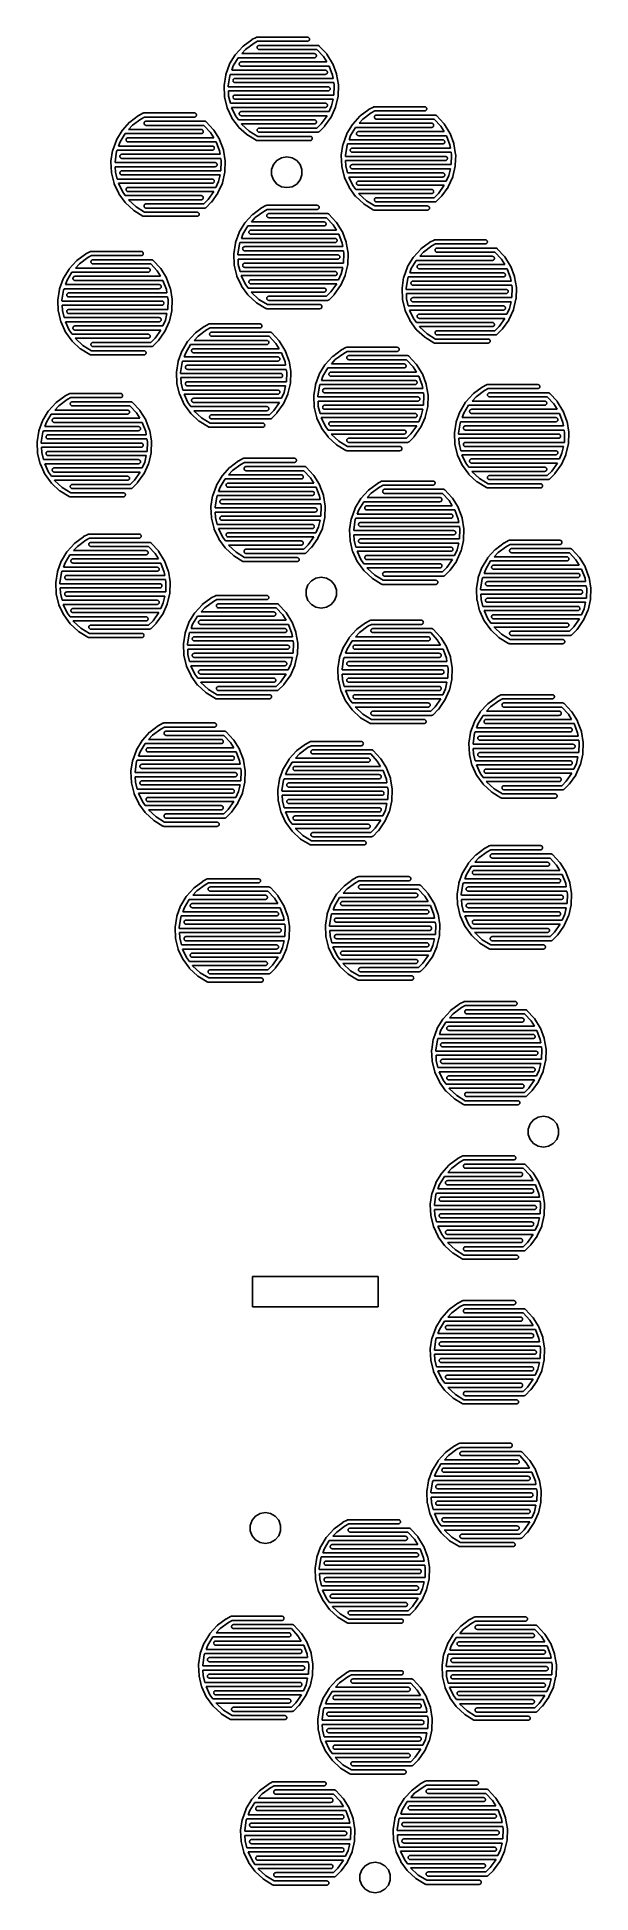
# Model space of a CAD drawing. Extents: x 49 to 129, y -309 to -40.
import ezdxf

# ---------------------------------------------------------------- set-up
doc = ezdxf.new("R2010")
doc.units = 0
doc.header["$MEASUREMENT"] = 0
doc.layers.add('BLACK', color=7, linetype='CONTINUOUS')

msp = doc.modelspace()

# ---------------------------------------------------------------- linework, layer by layer
at = {"layer": 'BLACK', "linetype": 'CONTINUOUS'}
for p, q in [((78.5971, -41.1465), (79.8534, -40.2176)), ((79.8534, -40.2176), (79.8568, -40.2152)), ((79.8568, -40.2152), (79.8732, -40.2057)), ((79.8732, -40.2057), (79.889, -40.195)), ((79.889, -40.195), (80.4909, -39.8692)), ((80.4909, -39.8692), (80.4946, -39.8673)), ((80.4946, -39.8673), (80.5095, -39.8612)), ((80.5095, -39.8612), (80.5257, -39.8526)), ((80.5257, -39.8526), (80.5457, -39.8466)), ((80.5457, -39.8466), (80.5489, -39.8453)), ((80.5489, -39.8453), (80.5518, -39.8448)), ((80.5518, -39.8448), (80.5817, -39.8357)), ((80.5817, -39.8357), (80.64, -39.83)), ((80.64, -39.83), (87.94, -39.83)), ((87.94, -39.83), (87.9442, -39.83)), ((87.9442, -39.83), (88.0024, -39.8366)), ((88.0024, -39.8366), (88.0582, -39.8543)), ((88.106, -40.3799), (88.0543, -40.4074)), ((88.0582, -39.8543), (88.1095, -39.8825)), ((88.1514, -40.3429), (88.106, -40.3799)), ((88.1095, -39.8825), (88.1543, -39.9201)), ((88.1887, -40.2978), (88.1514, -40.3429)), ((88.1543, -39.9201), (88.191, -39.9657)), ((88.2166, -40.2463), (88.1887, -40.2978)), ((88.191, -39.9657), (88.2182, -40.0176)), ((88.2339, -40.1903), (88.2166, -40.2463)), ((88.2182, -40.0176), (88.2347, -40.0738)), ((88.24, -40.1321), (88.2339, -40.1903)), ((88.2347, -40.0738), (88.24, -40.1321)), ((76.6589, -43.7253), (77.4666, -42.3878)), ((77.9004, -42.83), (77.1878, -44.0102)), ((77.4666, -42.3878), (77.4687, -42.3842)), ((77.4687, -42.3842), (77.4853, -42.3626)), ((77.4853, -42.3626), (77.5016, -42.3408)), ((77.5016, -42.3408), (78.5536, -41.1857)), ((88.94, -42.83), (77.9004, -42.83)), ((78.9774, -41.6114), (78.4141, -42.23)), ((78.4141, -42.23), (88.94, -42.23)), ((78.5536, -41.1857), (78.5564, -41.1826)), ((78.5536, -41.1857), (78.5536, -41.1857)), ((78.5536, -41.1857), (78.5536, -41.1857)), ((78.5564, -41.1826), (78.5769, -41.1647)), ((78.5769, -41.1647), (78.5971, -41.1465)), ((80.1931, -40.7127), (78.9774, -41.6114)), ((80.7153, -40.43), (80.1931, -40.7127)), ((80.64, -41.3279), (80.6461, -41.2697)), ((80.6453, -41.3862), (80.64, -41.3279)), ((80.6618, -41.4424), (80.6453, -41.3862)), ((80.6461, -41.2697), (80.6634, -41.2137)), ((80.689, -41.4943), (80.6618, -41.4424)), ((80.6634, -41.2137), (80.6913, -41.1622)), ((80.7257, -41.5399), (80.689, -41.4943)), ((80.6913, -41.1622), (80.7286, -41.1171)), ((87.94, -40.43), (80.7153, -40.43)), ((80.7705, -41.5775), (80.7257, -41.5399)), ((80.7286, -41.1171), (80.774, -41.0801)), ((80.8218, -41.6057), (80.7705, -41.5775)), ((80.774, -41.0801), (80.8257, -41.0526)), ((80.8776, -41.6234), (80.8218, -41.6057)), ((80.8257, -41.0526), (80.8817, -41.0357)), ((80.9358, -41.63), (80.8776, -41.6234)), ((80.8817, -41.0357), (80.94, -41.03)), ((80.94, -41.63), (80.9358, -41.63)), ((80.94, -41.03), (89.44, -41.03)), ((89.3094, -41.63), (80.94, -41.63)), ((87.9983, -40.4243), (87.94, -40.43)), ((88.0543, -40.4074), (87.9983, -40.4243)), ((88.94, -42.23), (88.9442, -42.23)), ((88.9983, -42.8243), (88.94, -42.83)), ((88.9442, -42.23), (89.0024, -42.2366)), ((89.0543, -42.8074), (88.9983, -42.8243)), ((89.0024, -42.2366), (89.0582, -42.2543)), ((89.106, -42.7799), (89.0543, -42.8074)), ((89.0582, -42.2543), (89.1095, -42.2825)), ((89.1514, -42.7429), (89.106, -42.7799)), ((89.1095, -42.2825), (89.1543, -42.3201)), ((89.1887, -42.6978), (89.1514, -42.7429)), ((89.1543, -42.3201), (89.191, -42.3657)), ((89.2166, -42.6463), (89.1887, -42.6978)), ((89.191, -42.3657), (89.2182, -42.4176)), ((89.2339, -42.5903), (89.2166, -42.6463)), ((89.2182, -42.4176), (89.2347, -42.4738)), ((89.24, -42.5321), (89.2339, -42.5903)), ((89.2347, -42.4738), (89.24, -42.5321)), ((90.2648, -42.6566), (89.3094, -41.63)), ((89.44, -41.03), (89.4442, -41.03)), ((89.4442, -41.03), (89.448, -41.0305)), ((89.448, -41.0305), (89.4518, -41.0302)), ((89.4518, -41.0302), (89.477, -41.0337)), ((89.477, -41.0337), (89.5024, -41.0366)), ((89.5024, -41.0366), (89.506, -41.0377)), ((89.506, -41.0377), (89.5098, -41.0382)), ((89.5098, -41.0382), (89.5339, -41.0465)), ((89.5339, -41.0465), (89.5582, -41.0543)), ((89.5582, -41.0543), (89.5615, -41.0561)), ((89.5615, -41.0561), (89.5651, -41.0573)), ((89.5651, -41.0573), (89.5872, -41.0702)), ((89.5872, -41.0702), (89.6095, -41.0825)), ((89.6095, -41.0825), (89.6124, -41.0849)), ((89.6124, -41.0849), (89.6157, -41.0868)), ((89.6157, -41.0868), (89.6348, -41.1037)), ((89.6348, -41.1037), (89.6543, -41.1201)), ((89.6543, -41.1201), (89.6567, -41.1231)), ((89.6567, -41.1231), (89.6596, -41.1256)), ((89.6596, -41.1256), (90.7241, -42.2693)), ((90.7433, -43.43), (90.2648, -42.6566)), ((90.7241, -42.2693), (90.7241, -42.2693)), ((90.7241, -42.2693), (90.7241, -42.2693)), ((90.7241, -42.2693), (90.7269, -42.2724)), ((90.7269, -42.2724), (90.7431, -42.2942)), ((90.7431, -42.2942), (90.7596, -42.3159)), ((90.7596, -42.3159), (91.5816, -43.6445)), ((75.8498, -46.8481), (76.0868, -45.3038)), ((76.0868, -45.3037), (76.0874, -45.2996)), ((76.0868, -45.3038), (76.0868, -45.3037)), ((76.0868, -45.3037), (76.0868, -45.3037)), ((76.0874, -45.2996), (76.0945, -45.2734)), ((76.0945, -45.2734), (76.1012, -45.247)), ((76.1012, -45.247), (76.6337, -43.7781)), ((76.6754, -45.4238), (76.4473, -46.91)), ((76.6337, -43.7781), (76.6352, -43.7742)), ((76.6352, -43.7742), (76.6472, -43.7498)), ((76.6472, -43.7498), (76.6589, -43.7253)), ((76.7456, -45.23), (76.6754, -45.4238)), ((90.54, -45.23), (76.7456, -45.23)), ((77.1878, -44.0102), (76.9631, -44.63)), ((76.9631, -44.63), (90.54, -44.63)), ((78.04, -43.7279), (78.0461, -43.6697)), ((78.0453, -43.7862), (78.04, -43.7279)), ((78.0618, -43.8424), (78.0453, -43.7862)), ((78.0461, -43.6697), (78.0634, -43.6137)), ((78.089, -43.8943), (78.0618, -43.8424)), ((78.0634, -43.6137), (78.0913, -43.5622)), ((78.1257, -43.9399), (78.089, -43.8943)), ((78.0913, -43.5622), (78.1286, -43.5171)), ((78.1705, -43.9775), (78.1257, -43.9399)), ((78.1286, -43.5171), (78.174, -43.4801)), ((78.2218, -44.0057), (78.1705, -43.9775)), ((78.174, -43.4801), (78.2257, -43.4526)), ((78.2776, -44.0234), (78.2218, -44.0057)), ((78.2257, -43.4526), (78.2817, -43.4357)), ((78.3358, -44.03), (78.2776, -44.0234)), ((78.2817, -43.4357), (78.34, -43.43)), ((78.34, -44.03), (78.3358, -44.03)), ((78.34, -43.43), (90.7433, -43.43)), ((91.0914, -44.03), (78.34, -44.03)), ((90.54, -44.63), (90.5442, -44.63)), ((90.5983, -45.2243), (90.54, -45.23)), ((90.5442, -44.63), (90.6024, -44.6366)), ((90.6543, -45.2074), (90.5983, -45.2243)), ((90.6024, -44.6366), (90.6582, -44.6543)), ((90.706, -45.1799), (90.6543, -45.2074)), ((90.6582, -44.6543), (90.7095, -44.6825)), ((90.7514, -45.1429), (90.706, -45.1799)), ((90.7095, -44.6825), (90.7543, -44.7201)), ((90.7887, -45.0978), (90.7514, -45.1429)), ((90.7543, -44.7201), (90.791, -44.7657)), ((90.8166, -45.0463), (90.7887, -45.0978)), ((90.791, -44.7657), (90.8182, -44.8176)), ((90.8339, -44.9903), (90.8166, -45.0463)), ((90.8182, -44.8176), (90.8347, -44.8738)), ((90.84, -44.9321), (90.8339, -44.9903)), ((90.8347, -44.8738), (90.84, -44.9321)), ((91.5836, -45.3432), (91.0914, -44.03)), ((91.5816, -43.6445), (91.5816, -43.6446)), ((91.5816, -43.6446), (91.5816, -43.6446)), ((91.5816, -43.6446), (91.5838, -43.6481)), ((91.6637, -45.83), (91.5836, -45.3432)), ((91.5838, -43.6481), (91.5954, -43.6727)), ((91.5954, -43.6727), (91.6074, -43.6971)), ((91.6074, -43.6971), (92.1557, -45.1602)), ((92.1557, -45.1602), (92.1558, -45.1602)), ((92.1558, -45.1602), (92.1558, -45.1602)), ((92.1558, -45.1602), (92.1572, -45.1641)), ((92.1572, -45.1641), (92.1638, -45.1904)), ((92.1638, -45.1904), (92.1709, -45.2167)), ((92.1709, -45.2167), (92.4245, -46.7584)), ((75.8464, -46.9024), (75.8483, -46.8752)), ((75.8466, -46.9065), (75.8464, -46.9024)), ((75.914, -48.4675), (75.8466, -46.9065)), ((75.8483, -46.8752), (75.8498, -46.8481)), ((76.4473, -46.91), (76.4525, -47.03)), ((76.4525, -47.03), (90.94, -47.03)), ((90.94, -47.63), (76.4784, -47.63)), ((76.4784, -47.63), (76.5122, -48.4122)), ((76.5122, -48.4122), (76.7598, -49.43)), ((77.14, -46.1279), (77.1461, -46.0697)), ((77.1453, -46.1862), (77.14, -46.1279)), ((77.1618, -46.2424), (77.1453, -46.1862)), ((77.1461, -46.0697), (77.1634, -46.0137)), ((77.1461, -48.4697), (77.1634, -48.4137)), ((77.189, -46.2943), (77.1618, -46.2424)), ((77.1634, -46.0137), (77.1913, -45.9622)), ((77.1634, -48.4137), (77.1913, -48.3622)), ((77.2257, -46.3399), (77.189, -46.2943)), ((77.1913, -45.9622), (77.2286, -45.9171)), ((77.1913, -48.3622), (77.2286, -48.3171)), ((77.2705, -46.3775), (77.2257, -46.3399)), ((77.2286, -45.9171), (77.274, -45.8801)), ((77.2286, -48.3171), (77.274, -48.2801)), ((77.3218, -46.4057), (77.2705, -46.3775)), ((77.274, -45.8801), (77.3257, -45.8526)), ((77.274, -48.2801), (77.3257, -48.2526)), ((77.3776, -46.4234), (77.3218, -46.4057)), ((77.3257, -45.8526), (77.3817, -45.8357)), ((77.3257, -48.2526), (77.3817, -48.2357)), ((77.4358, -46.43), (77.3776, -46.4234)), ((77.3817, -45.8357), (77.44, -45.83)), ((77.3817, -48.2357), (77.44, -48.23)), ((77.44, -46.43), (77.4358, -46.43)), ((77.44, -45.83), (91.6637, -45.83)), ((91.7624, -46.43), (77.44, -46.43)), ((77.44, -48.23), (91.7823, -48.23)), ((90.94, -47.03), (90.9442, -47.03)), ((90.9983, -47.6243), (90.94, -47.63)), ((90.9442, -47.03), (91.0024, -47.0366)), ((91.0543, -47.6074), (90.9983, -47.6243)), ((91.0024, -47.0366), (91.0582, -47.0543)), ((91.106, -47.5799), (91.0543, -47.6074)), ((91.0582, -47.0543), (91.1095, -47.0825)), ((91.1514, -47.5429), (91.106, -47.5799)), ((91.1095, -47.0825), (91.1543, -47.1201)), ((91.1887, -47.4978), (91.1514, -47.5429)), ((91.1543, -47.1201), (91.191, -47.1657)), ((91.2166, -47.4463), (91.1887, -47.4978)), ((91.191, -47.1657), (91.2182, -47.2176)), ((91.2339, -47.3903), (91.2166, -47.4463)), ((91.2182, -47.2176), (91.2347, -47.2738)), ((91.24, -47.3321), (91.2339, -47.3903)), ((91.2347, -47.2738), (91.24, -47.3321)), ((91.8277, -46.8268), (91.7624, -46.43)), ((91.7823, -48.23), (91.8277, -46.8268)), ((92.3702, -48.4365), (92.0173, -49.9585)), ((92.3737, -48.4095), (92.3702, -48.4365)), ((92.3776, -48.3826), (92.3737, -48.4095)), ((92.3778, -48.3785), (92.3776, -48.3826)), ((92.4284, -46.8168), (92.3778, -48.3785)), ((92.4245, -46.7584), (92.4252, -46.7626)), ((92.4252, -46.7626), (92.4266, -46.7897)), ((92.4266, -46.7897), (92.4284, -46.8168)), ((63.489, -51.195), (64.0909, -50.8692)), ((64.0909, -50.8692), (64.0946, -50.8673)), ((64.0946, -50.8673), (64.1095, -50.8612)), ((64.1095, -50.8612), (64.1257, -50.8526)), ((64.1257, -50.8526), (64.1457, -50.8466)), ((64.1457, -50.8466), (64.1489, -50.8453)), ((64.1489, -50.8453), (64.1518, -50.8448)), ((64.1518, -50.8448), (64.1817, -50.8357)), ((64.1817, -50.8357), (64.24, -50.83)), ((64.24, -50.83), (71.54, -50.83)), ((71.54, -50.83), (71.5442, -50.83)), ((71.5442, -50.83), (71.6024, -50.8366)), ((71.6024, -50.8366), (71.6582, -50.8543)), ((71.6582, -50.8543), (71.7095, -50.8825)), ((71.7095, -50.8825), (71.7543, -50.9201)), ((71.7543, -50.9201), (71.791, -50.9657)), ((71.791, -50.9657), (71.8182, -51.0176)), ((71.8182, -51.0176), (71.8347, -51.0738)), ((71.84, -51.1321), (71.8339, -51.1903)), ((71.8347, -51.0738), (71.84, -51.1321)), ((75.9179, -48.4944), (75.914, -48.4675)), ((75.9213, -48.5214), (75.9179, -48.4944)), ((75.9223, -48.5255), (75.9213, -48.5214)), ((76.2916, -50.0436), (75.9223, -48.5255)), ((76.3006, -50.0693), (76.2916, -50.0436)), ((76.3092, -50.0951), (76.3006, -50.0693)), ((76.311, -50.0989), (76.3092, -50.0951)), ((76.9682, -51.5164), (76.311, -50.0989)), ((76.311, -50.0989), (76.311, -50.0989)), ((76.311, -50.0989), (76.311, -50.0989)), ((76.7598, -49.43), (90.54, -49.43)), ((90.54, -50.03), (76.9404, -50.03)), ((76.9404, -50.03), (77.5002, -51.2373)), ((77.14, -48.5279), (77.1461, -48.4697)), ((77.1453, -48.5862), (77.14, -48.5279)), ((77.1618, -48.6424), (77.1453, -48.5862)), ((77.189, -48.6943), (77.1618, -48.6424)), ((77.2257, -48.7399), (77.189, -48.6943)), ((77.2705, -48.7775), (77.2257, -48.7399)), ((77.3218, -48.8057), (77.2705, -48.7775)), ((77.3776, -48.8234), (77.3218, -48.8057)), ((77.4358, -48.83), (77.3776, -48.8234)), ((77.44, -48.83), (77.4358, -48.83)), ((91.663, -48.83), (77.44, -48.83)), ((78.04, -50.9279), (78.0461, -50.8697)), ((78.0453, -50.9862), (78.04, -50.9279)), ((78.0618, -51.0424), (78.0453, -50.9862)), ((78.0461, -50.8697), (78.0634, -50.8137)), ((78.089, -51.0943), (78.0618, -51.0424)), ((78.0634, -50.8137), (78.0913, -50.7622)), ((78.1257, -51.1399), (78.089, -51.0943)), ((78.0913, -50.7622), (78.1286, -50.7171)), ((78.1705, -51.1775), (78.1257, -51.1399)), ((78.1286, -50.7171), (78.174, -50.6801)), ((78.174, -50.6801), (78.2257, -50.6526)), ((78.2257, -50.6526), (78.2817, -50.6357)), ((78.2817, -50.6357), (78.34, -50.63)), ((78.34, -50.63), (91.0629, -50.63)), ((90.54, -49.43), (90.5442, -49.43)), ((90.5983, -50.0243), (90.54, -50.03)), ((90.5442, -49.43), (90.6024, -49.4366)), ((90.6543, -50.0074), (90.5983, -50.0243)), ((90.6024, -49.4366), (90.6582, -49.4543)), ((90.706, -49.9799), (90.6543, -50.0074)), ((90.6582, -49.4543), (90.7095, -49.4825)), ((90.7514, -49.9429), (90.706, -49.9799)), ((90.7095, -49.4825), (90.7543, -49.5201)), ((90.7887, -49.8978), (90.7514, -49.9429)), ((90.7543, -49.5201), (90.791, -49.5657)), ((90.8166, -49.8463), (90.7887, -49.8978)), ((90.791, -49.5657), (90.8182, -49.6176)), ((90.8339, -49.7903), (90.8166, -49.8463)), ((90.8182, -49.6176), (90.8347, -49.6738)), ((90.84, -49.7321), (90.8339, -49.7903)), ((90.8347, -49.6738), (90.84, -49.7321)), ((91.0629, -50.63), (91.4394, -49.7944)), ((91.9985, -50.014), (91.3567, -51.4385)), ((91.4394, -49.7944), (91.663, -48.83)), ((92.0072, -49.9883), (91.9985, -50.014)), ((92.0163, -49.9626), (92.0072, -49.9883)), ((92.0173, -49.9585), (92.0163, -49.9626)), ((95.5971, -51.2465), (96.8534, -50.3176)), ((97.1931, -50.8127), (95.9774, -51.7114)), ((96.8534, -50.3176), (96.8568, -50.3152)), ((96.8568, -50.3152), (96.8732, -50.3057)), ((96.8732, -50.3057), (96.889, -50.295)), ((96.889, -50.295), (97.4909, -49.9692)), ((97.7153, -50.53), (97.1931, -50.8127)), ((97.4909, -49.9692), (97.4946, -49.9673)), ((97.4946, -49.9673), (97.5095, -49.9612)), ((97.5095, -49.9612), (97.5257, -49.9526)), ((97.5257, -49.9526), (97.5457, -49.9466)), ((97.5457, -49.9466), (97.5489, -49.9453)), ((97.5489, -49.9453), (97.5518, -49.9448)), ((97.5518, -49.9448), (97.5817, -49.9357)), ((97.5817, -49.9357), (97.64, -49.93)), ((97.64, -49.93), (104.94, -49.93)), ((104.94, -50.53), (97.7153, -50.53)), ((97.774, -51.1801), (97.8257, -51.1526)), ((97.8257, -51.1526), (97.8817, -51.1357)), ((97.8817, -51.1357), (97.94, -51.13)), ((97.94, -51.13), (106.44, -51.13)), ((104.94, -49.93), (104.944, -49.93)), ((104.998, -50.5243), (104.94, -50.53)), ((104.944, -49.93), (105.002, -49.9366)), ((105.054, -50.5074), (104.998, -50.5243)), ((105.002, -49.9366), (105.058, -49.9543)), ((105.106, -50.4799), (105.054, -50.5074)), ((105.058, -49.9543), (105.109, -49.9825)), ((105.151, -50.4429), (105.106, -50.4799)), ((105.109, -49.9825), (105.154, -50.0201)), ((105.189, -50.3978), (105.151, -50.4429)), ((105.154, -50.0201), (105.191, -50.0657)), ((105.217, -50.3463), (105.189, -50.3978)), ((105.191, -50.0657), (105.218, -50.1176)), ((105.234, -50.2903), (105.217, -50.3463)), ((105.218, -50.1176), (105.235, -50.1738)), ((105.24, -50.2321), (105.234, -50.2903)), ((105.235, -50.1738), (105.24, -50.2321)), ((106.44, -51.13), (106.444, -51.13)), ((106.444, -51.13), (106.448, -51.1305)), ((106.448, -51.1305), (106.452, -51.1302)), ((106.452, -51.1302), (106.477, -51.1337)), ((106.477, -51.1337), (106.502, -51.1366)), ((106.502, -51.1366), (106.506, -51.1377)), ((106.506, -51.1377), (106.51, -51.1382)), ((106.51, -51.1382), (106.534, -51.1465)), ((106.534, -51.1465), (106.558, -51.1543)), ((106.558, -51.1543), (106.562, -51.1561)), ((60.2589, -54.7253), (61.0666, -53.3878)), ((61.5004, -53.83), (60.7878, -55.0102)), ((61.0666, -53.3878), (61.0687, -53.3842)), ((61.0687, -53.3842), (61.0853, -53.3626)), ((61.0853, -53.3626), (61.1016, -53.3408)), ((61.1016, -53.3408), (62.1536, -52.1857)), ((72.54, -53.83), (61.5004, -53.83)), ((62.5774, -52.6114), (62.0141, -53.23)), ((62.0141, -53.23), (72.54, -53.23)), ((62.1536, -52.1857), (62.1564, -52.1826)), ((62.1536, -52.1857), (62.1536, -52.1857)), ((62.1536, -52.1857), (62.1536, -52.1857)), ((62.1564, -52.1826), (62.1769, -52.1647)), ((62.1769, -52.1647), (62.1971, -52.1465)), ((62.1971, -52.1465), (63.4534, -51.2176)), ((63.7931, -51.7127), (62.5774, -52.6114)), ((63.4534, -51.2176), (63.4568, -51.2152)), ((63.4568, -51.2152), (63.4732, -51.2057)), ((63.4732, -51.2057), (63.489, -51.195)), ((64.3153, -51.43), (63.7931, -51.7127)), ((64.24, -52.3279), (64.2461, -52.2697)), ((64.2453, -52.3862), (64.24, -52.3279)), ((64.2618, -52.4424), (64.2453, -52.3862)), ((64.2461, -52.2697), (64.2634, -52.2137)), ((64.289, -52.4943), (64.2618, -52.4424)), ((64.2634, -52.2137), (64.2913, -52.1622)), ((64.3257, -52.5399), (64.289, -52.4943)), ((64.2913, -52.1622), (64.3286, -52.1171)), ((71.54, -51.43), (64.3153, -51.43)), ((64.3705, -52.5775), (64.3257, -52.5399)), ((64.3286, -52.1171), (64.374, -52.0801)), ((64.4218, -52.6057), (64.3705, -52.5775)), ((64.374, -52.0801), (64.4257, -52.0526)), ((64.4776, -52.6234), (64.4218, -52.6057)), ((64.4257, -52.0526), (64.4817, -52.0357)), ((64.5358, -52.63), (64.4776, -52.6234)), ((64.4817, -52.0357), (64.54, -52.03)), ((64.54, -52.63), (64.5358, -52.63)), ((64.54, -52.03), (73.04, -52.03)), ((72.9094, -52.63), (64.54, -52.63)), ((71.5983, -51.4243), (71.54, -51.43)), ((71.6543, -51.4074), (71.5983, -51.4243)), ((71.706, -51.3799), (71.6543, -51.4074)), ((71.7514, -51.3429), (71.706, -51.3799)), ((71.7887, -51.2978), (71.7514, -51.3429)), ((71.8166, -51.2463), (71.7887, -51.2978)), ((71.8339, -51.1903), (71.8166, -51.2463)), ((72.54, -53.23), (72.5442, -53.23)), ((72.5983, -53.8243), (72.54, -53.83)), ((72.5442, -53.23), (72.6024, -53.2366)), ((72.6543, -53.8074), (72.5983, -53.8243)), ((72.6024, -53.2366), (72.6582, -53.2543)), ((72.706, -53.7799), (72.6543, -53.8074)), ((72.6582, -53.2543), (72.7095, -53.2825)), ((72.7514, -53.7429), (72.706, -53.7799)), ((72.7095, -53.2825), (72.7543, -53.3201)), ((72.7887, -53.6978), (72.7514, -53.7429)), ((72.7543, -53.3201), (72.791, -53.3657)), ((72.8166, -53.6463), (72.7887, -53.6978)), ((72.791, -53.3657), (72.8182, -53.4176)), ((72.8339, -53.5903), (72.8166, -53.6463)), ((72.8182, -53.4176), (72.8347, -53.4738)), ((72.84, -53.5321), (72.8339, -53.5903)), ((72.8347, -53.4738), (72.84, -53.5321)), ((73.8648, -53.6566), (72.9094, -52.63)), ((73.04, -52.03), (73.0442, -52.03)), ((73.0442, -52.03), (73.048, -52.0305)), ((73.048, -52.0305), (73.0518, -52.0302)), ((73.0518, -52.0302), (73.077, -52.0337)), ((73.077, -52.0337), (73.1024, -52.0366)), ((73.1024, -52.0366), (73.106, -52.0377)), ((73.106, -52.0377), (73.1098, -52.0382)), ((73.1098, -52.0382), (73.1339, -52.0465)), ((73.1339, -52.0465), (73.1582, -52.0543)), ((73.1582, -52.0543), (73.1615, -52.0561)), ((73.1615, -52.0561), (73.1651, -52.0573)), ((73.1651, -52.0573), (73.1872, -52.0702)), ((73.1872, -52.0702), (73.2095, -52.0825)), ((73.2095, -52.0825), (73.2124, -52.0849)), ((73.2124, -52.0849), (73.2157, -52.0868)), ((73.2157, -52.0868), (73.2348, -52.1037)), ((73.2348, -52.1037), (73.2543, -52.1201)), ((73.2543, -52.1201), (73.2567, -52.1231)), ((73.2567, -52.1231), (73.2596, -52.1256)), ((73.2596, -52.1256), (74.3241, -53.2693)), ((74.3433, -54.43), (73.8648, -53.6566)), ((74.3241, -53.2693), (74.3241, -53.2693)), ((74.3241, -53.2693), (74.3241, -53.2693)), ((74.3241, -53.2693), (74.3269, -53.2724)), ((74.3269, -53.2724), (74.3431, -53.2942)), ((74.3431, -53.2942), (74.3596, -53.3159)), ((74.3596, -53.3159), (75.1816, -54.6445)), ((76.982, -51.5398), (76.9682, -51.5164)), ((76.9954, -51.5634), (76.982, -51.5398)), ((76.9979, -51.5668), (76.9954, -51.5634)), ((77.9179, -52.8296), (76.9979, -51.5668)), ((76.9979, -51.5668), (76.9979, -51.5668)), ((76.9979, -51.5668), (76.9979, -51.5668)), ((77.5002, -51.2373), (77.932, -51.83)), ((77.936, -52.85), (77.9179, -52.8296)), ((77.932, -51.83), (88.94, -51.83)), ((77.9538, -52.8705), (77.936, -52.85)), ((77.9568, -52.8734), (77.9538, -52.8705)), ((79.1046, -53.9334), (77.9568, -52.8734)), ((77.9568, -52.8734), (77.9568, -52.8734)), ((77.9568, -52.8734), (77.9568, -52.8734)), ((78.2218, -51.2057), (78.1705, -51.1775)), ((78.2776, -51.2234), (78.2218, -51.2057)), ((78.3358, -51.23), (78.2776, -51.2234)), ((78.34, -51.23), (78.3358, -51.23)), ((90.7756, -51.23), (78.34, -51.23)), ((88.94, -52.43), (78.3691, -52.43)), ((78.3691, -52.43), (78.3855, -52.4526)), ((78.3855, -52.4526), (79.4901, -53.4727)), ((79.4901, -53.4727), (80.7247, -54.23)), ((80.64, -53.3279), (80.6461, -53.2697)), ((80.6453, -53.3862), (80.64, -53.3279)), ((80.6618, -53.4424), (80.6453, -53.3862)), ((80.6461, -53.2697), (80.6634, -53.2137)), ((80.689, -53.4943), (80.6618, -53.4424)), ((80.6634, -53.2137), (80.6913, -53.1622)), ((80.7257, -53.5399), (80.689, -53.4943)), ((80.6913, -53.1622), (80.7286, -53.1171)), ((80.7705, -53.5775), (80.7257, -53.5399)), ((80.7286, -53.1171), (80.774, -53.0801)), ((80.8218, -53.6057), (80.7705, -53.5775)), ((80.774, -53.0801), (80.8257, -53.0526)), ((80.8776, -53.6234), (80.8218, -53.6057)), ((80.8257, -53.0526), (80.8817, -53.0357)), ((80.9358, -53.63), (80.8776, -53.6234)), ((80.8817, -53.0357), (80.94, -53.03)), ((80.94, -53.63), (80.9358, -53.63)), ((80.94, -53.03), (89.3161, -53.03)), ((89.44, -53.63), (80.94, -53.63)), ((88.94, -51.83), (88.9442, -51.83)), ((88.9983, -52.4243), (88.94, -52.43)), ((88.9442, -51.83), (89.0024, -51.8366)), ((89.0543, -52.4074), (88.9983, -52.4243)), ((89.0024, -51.8366), (89.0582, -51.8543)), ((89.106, -52.3799), (89.0543, -52.4074)), ((89.0582, -51.8543), (89.1095, -51.8825)), ((89.1514, -52.3429), (89.106, -52.3799)), ((89.1095, -51.8825), (89.1543, -51.9201)), ((89.1887, -52.2978), (89.1514, -52.3429)), ((89.1543, -51.9201), (89.191, -51.9657)), ((89.2166, -52.2463), (89.1887, -52.2978)), ((89.191, -51.9657), (89.2182, -52.0176)), ((89.2339, -52.1903), (89.2166, -52.2463)), ((89.2182, -52.0176), (89.2347, -52.0738)), ((89.24, -52.1321), (89.2339, -52.1903)), ((89.2347, -52.0738), (89.24, -52.1321)), ((89.3161, -53.03), (89.9466, -52.3941)), ((89.4983, -53.6243), (89.44, -53.63)), ((89.5543, -53.6074), (89.4983, -53.6243)), ((89.606, -53.5799), (89.5543, -53.6074)), ((89.6514, -53.5429), (89.606, -53.5799)), ((89.6526, -53.5414), (89.6514, -53.5429)), ((89.6594, -53.5359), (89.6526, -53.5414)), ((89.6624, -53.5329), (89.6594, -53.5359)), ((90.3899, -52.7992), (89.6624, -53.5329)), ((89.9466, -52.3941), (90.7756, -51.23)), ((90.4039, -52.782), (90.3899, -52.7992)), ((90.4188, -52.7654), (90.4039, -52.782)), ((90.4212, -52.762), (90.4188, -52.7654)), ((91.3275, -51.4893), (90.4212, -52.762)), ((91.3411, -51.4657), (91.3275, -51.4893)), ((91.3549, -51.4423), (91.3411, -51.4657)), ((91.3567, -51.4385), (91.3549, -51.4423)), ((91.3567, -51.4385), (91.3567, -51.4385)), ((91.3567, -51.4385), (91.3567, -51.4385)), ((93.6472, -53.8498), (93.6589, -53.8253)), ((93.6589, -53.8253), (94.4666, -52.4878)), ((94.9004, -52.93), (94.1878, -54.1102)), ((94.4666, -52.4878), (94.4687, -52.4842)), ((94.4687, -52.4842), (94.4853, -52.4626)), ((94.4853, -52.4626), (94.5016, -52.4408)), ((94.5016, -52.4408), (95.5536, -51.2857)), ((105.94, -52.93), (94.9004, -52.93)), ((95.04, -53.8279), (95.0461, -53.7697)), ((95.0453, -53.8862), (95.04, -53.8279)), ((95.0461, -53.7697), (95.0634, -53.7137)), ((95.0634, -53.7137), (95.0913, -53.6622)), ((95.0913, -53.6622), (95.1286, -53.6171)), ((95.1286, -53.6171), (95.174, -53.5801)), ((95.174, -53.5801), (95.2257, -53.5526)), ((95.2257, -53.5526), (95.2817, -53.5357)), ((95.2817, -53.5357), (95.34, -53.53)), ((95.34, -53.53), (107.743, -53.53)), ((95.9774, -51.7114), (95.4141, -52.33)), ((95.4141, -52.33), (105.94, -52.33)), ((95.5536, -51.2857), (95.5564, -51.2826)), ((95.5536, -51.2857), (95.5536, -51.2857)), ((95.5536, -51.2857), (95.5536, -51.2857)), ((95.5564, -51.2826), (95.5769, -51.2647)), ((95.5769, -51.2647), (95.5971, -51.2465)), ((97.64, -51.4279), (97.6461, -51.3697)), ((97.6453, -51.4862), (97.64, -51.4279)), ((97.6618, -51.5424), (97.6453, -51.4862)), ((97.6461, -51.3697), (97.6634, -51.3137)), ((97.689, -51.5943), (97.6618, -51.5424)), ((97.6634, -51.3137), (97.6913, -51.2622)), ((97.7257, -51.6399), (97.689, -51.5943)), ((97.6913, -51.2622), (97.7286, -51.2171)), ((97.7705, -51.6775), (97.7257, -51.6399)), ((97.7286, -51.2171), (97.774, -51.1801)), ((97.8218, -51.7057), (97.7705, -51.6775)), ((97.8776, -51.7234), (97.8218, -51.7057)), ((97.9358, -51.73), (97.8776, -51.7234)), ((97.94, -51.73), (97.9358, -51.73)), ((106.309, -51.73), (97.94, -51.73)), ((105.94, -52.33), (105.944, -52.33)), ((105.998, -52.9243), (105.94, -52.93)), ((105.944, -52.33), (106.002, -52.3366)), ((106.054, -52.9074), (105.998, -52.9243)), ((106.002, -52.3366), (106.058, -52.3543)), ((106.106, -52.8799), (106.054, -52.9074)), ((106.058, -52.3543), (106.109, -52.3825)), ((106.151, -52.8429), (106.106, -52.8799)), ((106.109, -52.3825), (106.154, -52.4201)), ((106.189, -52.7978), (106.151, -52.8429)), ((106.154, -52.4201), (106.191, -52.4657)), ((106.217, -52.7463), (106.189, -52.7978)), ((106.191, -52.4657), (106.218, -52.5176)), ((106.234, -52.6903), (106.217, -52.7463)), ((106.218, -52.5176), (106.235, -52.5738)), ((106.24, -52.6321), (106.234, -52.6903)), ((106.235, -52.5738), (106.24, -52.6321)), ((107.265, -52.7566), (106.309, -51.73)), ((106.562, -51.1561), (106.565, -51.1574)), ((106.565, -51.1574), (106.587, -51.1702)), ((106.587, -51.1702), (106.609, -51.1825)), ((106.609, -51.1825), (106.612, -51.1849)), ((106.612, -51.1849), (106.616, -51.1868)), ((106.616, -51.1868), (106.635, -51.2037)), ((106.635, -51.2037), (106.654, -51.2201)), ((106.654, -51.2201), (106.657, -51.2231)), ((106.657, -51.2231), (106.66, -51.2256)), ((106.66, -51.2256), (107.724, -52.3693)), ((107.743, -53.53), (107.265, -52.7566)), ((107.724, -52.3693), (107.724, -52.3693)), ((107.724, -52.3693), (107.724, -52.3693)), ((107.724, -52.3693), (107.727, -52.3724)), ((107.727, -52.3724), (107.743, -52.3942)), ((107.743, -52.3942), (107.76, -52.4159)), ((107.76, -52.4159), (108.582, -53.7445)), ((108.582, -53.7445), (108.582, -53.7446)), ((108.582, -53.7446), (108.582, -53.7446)), ((108.582, -53.7446), (108.584, -53.7481)), ((108.584, -53.7481), (108.595, -53.7727)), ((108.595, -53.7727), (108.607, -53.7971)), ((108.607, -53.7971), (109.156, -55.2602)), ((59.4498, -57.8481), (59.6868, -56.3038)), ((59.6868, -56.3037), (59.6874, -56.2996)), ((59.6868, -56.3038), (59.6868, -56.3037)), ((59.6868, -56.3037), (59.6868, -56.3037)), ((59.6874, -56.2996), (59.6945, -56.2734)), ((59.6945, -56.2734), (59.7012, -56.247)), ((59.7012, -56.247), (60.2337, -54.7781)), ((60.2754, -56.4238), (60.0473, -57.91)), ((60.2337, -54.7781), (60.2352, -54.7742)), ((60.2352, -54.7742), (60.2472, -54.7498)), ((60.2472, -54.7498), (60.2589, -54.7253)), ((60.3456, -56.23), (60.2754, -56.4238)), ((74.14, -56.23), (60.3456, -56.23)), ((60.7878, -55.0102), (60.5631, -55.63)), ((60.5631, -55.63), (74.14, -55.63)), ((61.64, -54.7279), (61.6461, -54.6697)), ((61.6453, -54.7862), (61.64, -54.7279)), ((61.6618, -54.8424), (61.6453, -54.7862)), ((61.6461, -54.6697), (61.6634, -54.6137)), ((61.689, -54.8943), (61.6618, -54.8424)), ((61.6634, -54.6137), (61.6913, -54.5622)), ((61.7257, -54.9399), (61.689, -54.8943)), ((61.6913, -54.5622), (61.7286, -54.5171)), ((61.7705, -54.9775), (61.7257, -54.9399)), ((61.7286, -54.5171), (61.774, -54.4801)), ((61.8218, -55.0057), (61.7705, -54.9775)), ((61.774, -54.4801), (61.8257, -54.4526)), ((61.8776, -55.0234), (61.8218, -55.0057)), ((61.8257, -54.4526), (61.8817, -54.4357)), ((61.9358, -55.03), (61.8776, -55.0234)), ((61.8817, -54.4357), (61.94, -54.43)), ((61.94, -55.03), (61.9358, -55.03)), ((61.94, -54.43), (74.3433, -54.43)), ((74.6914, -55.03), (61.94, -55.03)), ((74.14, -55.63), (74.1442, -55.63)), ((74.1983, -56.2243), (74.14, -56.23)), ((74.1442, -55.63), (74.2024, -55.6366)), ((74.2543, -56.2074), (74.1983, -56.2243)), ((74.2024, -55.6366), (74.2582, -55.6543)), ((74.306, -56.1799), (74.2543, -56.2074)), ((74.2582, -55.6543), (74.3095, -55.6825)), ((74.3514, -56.1429), (74.306, -56.1799)), ((74.3095, -55.6825), (74.3543, -55.7201)), ((74.3887, -56.0978), (74.3514, -56.1429)), ((74.3543, -55.7201), (74.391, -55.7657)), ((74.4166, -56.0463), (74.3887, -56.0978)), ((74.391, -55.7657), (74.4182, -55.8176)), ((74.4339, -55.9903), (74.4166, -56.0463)), ((74.4182, -55.8176), (74.4347, -55.8738)), ((74.44, -55.9321), (74.4339, -55.9903)), ((74.4347, -55.8738), (74.44, -55.9321)), ((75.1836, -56.3432), (74.6914, -55.03)), ((75.1816, -54.6445), (75.1816, -54.6446)), ((75.1816, -54.6446), (75.1816, -54.6446)), ((75.1816, -54.6446), (75.1838, -54.6481)), ((75.2637, -56.83), (75.1836, -56.3432)), ((75.1838, -54.6481), (75.1954, -54.6727)), ((75.1954, -54.6727), (75.2074, -54.6971)), ((75.2074, -54.6971), (75.7557, -56.1602)), ((75.7557, -56.1602), (75.7558, -56.1602)), ((75.7558, -56.1602), (75.7558, -56.1602)), ((75.7558, -56.1602), (75.7572, -56.1641)), ((75.7572, -56.1641), (75.7638, -56.1904)), ((75.7638, -56.1904), (75.7709, -56.2167)), ((75.7709, -56.2167), (76.0245, -57.7584)), ((79.1263, -53.9499), (79.1046, -53.9334)), ((79.1478, -53.9666), (79.1263, -53.9499)), ((79.1513, -53.9688), (79.1478, -53.9666)), ((80.4831, -54.7857), (79.1513, -53.9688)), ((79.1513, -53.9688), (79.1513, -53.9688)), ((79.1513, -53.9688), (79.1513, -53.9688)), ((80.5027, -54.7952), (80.4831, -54.7857)), ((80.5218, -54.8057), (80.5027, -54.7952)), ((80.529, -54.808), (80.5218, -54.8057)), ((80.5358, -54.8113), (80.529, -54.808)), ((80.5569, -54.8169), (80.5358, -54.8113)), ((80.5776, -54.8234), (80.5569, -54.8169)), ((80.5851, -54.8243), (80.5776, -54.8234)), ((80.5924, -54.8262), (80.5851, -54.8243)), ((80.6142, -54.8275), (80.5924, -54.8262)), ((80.6358, -54.83), (80.6142, -54.8275)), ((80.64, -54.83), (80.6358, -54.83)), ((88.34, -54.83), (80.64, -54.83)), ((80.7247, -54.23), (88.34, -54.23)), ((88.34, -54.23), (88.3442, -54.23)), ((88.3983, -54.8243), (88.34, -54.83)), ((88.3442, -54.23), (88.4024, -54.2366)), ((88.4543, -54.8074), (88.3983, -54.8243)), ((88.4024, -54.2366), (88.4582, -54.2543)), ((88.506, -54.7799), (88.4543, -54.8074)), ((88.4582, -54.2543), (88.5095, -54.2825)), ((88.5514, -54.7429), (88.506, -54.7799)), ((88.5095, -54.2825), (88.5543, -54.3201)), ((88.5887, -54.6978), (88.5514, -54.7429)), ((88.5543, -54.3201), (88.591, -54.3657)), ((88.6166, -54.6463), (88.5887, -54.6978)), ((88.591, -54.3657), (88.6182, -54.4176)), ((88.6339, -54.5903), (88.6166, -54.6463)), ((88.6182, -54.4176), (88.6347, -54.4738)), ((88.64, -54.5321), (88.6339, -54.5903)), ((88.6347, -54.4738), (88.64, -54.5321)), ((92.8498, -56.9481), (93.0868, -55.4038)), ((93.0868, -55.4037), (93.0874, -55.3996)), ((93.0868, -55.4038), (93.0868, -55.4037)), ((93.0868, -55.4037), (93.0868, -55.4037)), ((93.0874, -55.3996), (93.0945, -55.3734)), ((93.0945, -55.3734), (93.1012, -55.347)), ((93.1012, -55.347), (93.6337, -53.8781)), ((93.6754, -55.5238), (93.4473, -57.01)), ((93.6337, -53.8781), (93.6352, -53.8742)), ((93.6352, -53.8742), (93.6472, -53.8498)), ((93.7456, -55.33), (93.6754, -55.5238)), ((107.54, -55.33), (93.7456, -55.33)), ((94.1878, -54.1102), (93.9631, -54.73)), ((93.9631, -54.73), (107.54, -54.73)), ((94.14, -56.2279), (94.1461, -56.1697)), ((94.1453, -56.2862), (94.14, -56.2279)), ((94.1618, -56.3424), (94.1453, -56.2862)), ((94.1461, -56.1697), (94.1634, -56.1137)), ((94.189, -56.3943), (94.1618, -56.3424)), ((94.1634, -56.1137), (94.1913, -56.0622)), ((94.2257, -56.4399), (94.189, -56.3943)), ((94.1913, -56.0622), (94.2286, -56.0171)), ((94.2705, -56.4775), (94.2257, -56.4399)), ((94.2286, -56.0171), (94.274, -55.9801)), ((94.3218, -56.5057), (94.2705, -56.4775)), ((94.274, -55.9801), (94.3257, -55.9526)), ((94.3776, -56.5234), (94.3218, -56.5057)), ((94.3257, -55.9526), (94.3817, -55.9357)), ((94.4358, -56.53), (94.3776, -56.5234)), ((94.3817, -55.9357), (94.44, -55.93)), ((94.44, -56.53), (94.4358, -56.53)), ((94.44, -55.93), (108.664, -55.93)), ((108.762, -56.53), (94.44, -56.53)), ((95.0618, -53.9424), (95.0453, -53.8862)), ((95.089, -53.9943), (95.0618, -53.9424)), ((95.1257, -54.0399), (95.089, -53.9943)), ((95.1705, -54.0775), (95.1257, -54.0399)), ((95.2218, -54.1057), (95.1705, -54.0775)), ((95.2776, -54.1234), (95.2218, -54.1057)), ((95.3358, -54.13), (95.2776, -54.1234)), ((95.34, -54.13), (95.3358, -54.13)), ((108.091, -54.13), (95.34, -54.13)), ((107.54, -54.73), (107.544, -54.73)), ((107.598, -55.3243), (107.54, -55.33)), ((107.544, -54.73), (107.602, -54.7366)), ((107.654, -55.3074), (107.598, -55.3243)), ((107.602, -54.7366), (107.658, -54.7543)), ((107.706, -55.2799), (107.654, -55.3074)), ((107.658, -54.7543), (107.709, -54.7825)), ((107.751, -55.2429), (107.706, -55.2799)), ((107.709, -54.7825), (107.754, -54.8201)), ((107.789, -55.1978), (107.751, -55.2429)), ((107.754, -54.8201), (107.791, -54.8657)), ((107.817, -55.1463), (107.789, -55.1978)), ((107.791, -54.8657), (107.818, -54.9176)), ((107.834, -55.0903), (107.817, -55.1463)), ((107.818, -54.9176), (107.835, -54.9738)), ((107.84, -55.0321), (107.834, -55.0903)), ((107.835, -54.9738), (107.84, -55.0321)), ((108.584, -55.4432), (108.091, -54.13)), ((108.664, -55.93), (108.584, -55.4432)), ((108.828, -56.9268), (108.762, -56.53)), ((109.156, -55.2602), (109.156, -55.2602)), ((109.156, -55.2602), (109.156, -55.2602)), ((109.156, -55.2602), (109.157, -55.2641)), ((109.157, -55.2641), (109.164, -55.2904)), ((109.164, -55.2904), (109.171, -55.3167)), ((109.171, -55.3167), (109.425, -56.8584)), ((59.4464, -57.9024), (59.4483, -57.8752)), ((59.4466, -57.9065), (59.4464, -57.9024)), ((59.514, -59.4675), (59.4466, -57.9065)), ((59.4483, -57.8752), (59.4498, -57.8481)), ((60.0473, -57.91), (60.0525, -58.03)), ((60.0525, -58.03), (74.54, -58.03)), ((74.54, -58.63), (60.0784, -58.63)), ((60.0784, -58.63), (60.1122, -59.4122)), ((60.74, -57.1279), (60.7461, -57.0697)), ((60.7453, -57.1862), (60.74, -57.1279)), ((60.7618, -57.2424), (60.7453, -57.1862)), ((60.7461, -57.0697), (60.7634, -57.0137)), ((60.789, -57.2943), (60.7618, -57.2424)), ((60.7634, -57.0137), (60.7913, -56.9622)), ((60.8257, -57.3399), (60.789, -57.2943)), ((60.7913, -56.9622), (60.8286, -56.9171)), ((60.8705, -57.3775), (60.8257, -57.3399)), ((60.8286, -56.9171), (60.874, -56.8801)), ((60.9218, -57.4057), (60.8705, -57.3775)), ((60.874, -56.8801), (60.9257, -56.8526)), ((60.9776, -57.4234), (60.9218, -57.4057)), ((60.9257, -56.8526), (60.9817, -56.8357)), ((61.0358, -57.43), (60.9776, -57.4234)), ((60.9817, -56.8357), (61.04, -56.83)), ((60.9817, -59.2357), (61.04, -59.23)), ((61.04, -57.43), (61.0358, -57.43)), ((61.04, -56.83), (75.2637, -56.83)), ((75.3624, -57.43), (61.04, -57.43)), ((61.04, -59.23), (75.3823, -59.23)), ((74.54, -58.03), (74.5442, -58.03)), ((74.5983, -58.6243), (74.54, -58.63)), ((74.5442, -58.03), (74.6024, -58.0366)), ((74.6543, -58.6074), (74.5983, -58.6243)), ((74.6024, -58.0366), (74.6582, -58.0543)), ((74.706, -58.5799), (74.6543, -58.6074)), ((74.6582, -58.0543), (74.7095, -58.0825)), ((74.7514, -58.5429), (74.706, -58.5799)), ((74.7095, -58.0825), (74.7543, -58.1201)), ((74.7887, -58.4978), (74.7514, -58.5429)), ((74.7543, -58.1201), (74.791, -58.1657)), ((74.8166, -58.4463), (74.7887, -58.4978)), ((74.791, -58.1657), (74.8182, -58.2176)), ((74.8339, -58.3903), (74.8166, -58.4463)), ((74.8182, -58.2176), (74.8347, -58.2738)), ((74.84, -58.3321), (74.8339, -58.3903)), ((74.8347, -58.2738), (74.84, -58.3321)), ((75.4277, -57.8268), (75.3624, -57.43)), ((75.3823, -59.23), (75.4277, -57.8268)), ((76.0284, -57.8168), (75.9778, -59.3785)), ((76.0245, -57.7584), (76.0252, -57.7626)), ((76.0252, -57.7626), (76.0266, -57.7897)), ((76.0266, -57.7897), (76.0284, -57.8168)), ((82.74, -59.0421), (83.0054, -58.313)), ((82.74, -59.8179), (82.74, -59.0421)), ((83.0054, -58.313), (83.5041, -57.7187)), ((83.5041, -57.7187), (84.1759, -57.3308)), ((84.1759, -57.3308), (84.94, -57.1961)), ((84.94, -57.1961), (85.7041, -57.3308)), ((85.7041, -57.3308), (86.3759, -57.7187)), ((86.3759, -57.7187), (86.8746, -58.313)), ((86.8746, -58.313), (87.14, -59.0421)), ((87.14, -59.0421), (87.14, -59.8179)), ((92.8464, -57.0024), (92.8483, -56.9752)), ((92.8466, -57.0065), (92.8464, -57.0024)), ((92.914, -58.5675), (92.8466, -57.0065)), ((92.8483, -56.9752), (92.8498, -56.9481)), ((92.9179, -58.5944), (92.914, -58.5675)), ((92.9213, -58.6214), (92.9179, -58.5944)), ((92.9223, -58.6255), (92.9213, -58.6214)), ((93.2916, -60.1436), (92.9223, -58.6255)), ((93.4473, -57.01), (93.4525, -57.13)), ((93.4525, -57.13), (107.94, -57.13)), ((107.94, -57.73), (93.4784, -57.73)), ((93.4784, -57.73), (93.5122, -58.5122)), ((93.5122, -58.5122), (93.7598, -59.53)), ((94.14, -58.6279), (94.1461, -58.5697)), ((94.1453, -58.6862), (94.14, -58.6279)), ((94.1618, -58.7424), (94.1453, -58.6862)), ((94.1461, -58.5697), (94.1634, -58.5137)), ((94.189, -58.7943), (94.1618, -58.7424)), ((94.1634, -58.5137), (94.1913, -58.4622)), ((94.2257, -58.8399), (94.189, -58.7943)), ((94.1913, -58.4622), (94.2286, -58.4171)), ((94.2705, -58.8775), (94.2257, -58.8399)), ((94.2286, -58.4171), (94.274, -58.3801)), ((94.3218, -58.9057), (94.2705, -58.8775)), ((94.274, -58.3801), (94.3257, -58.3526)), ((94.3776, -58.9234), (94.3218, -58.9057)), ((94.3257, -58.3526), (94.3817, -58.3357)), ((94.4358, -58.93), (94.3776, -58.9234)), ((94.3817, -58.3357), (94.44, -58.33)), ((94.44, -58.93), (94.4358, -58.93)), ((94.44, -58.33), (108.782, -58.33)), ((108.663, -58.93), (94.44, -58.93)), ((107.94, -57.13), (107.944, -57.13)), ((107.998, -57.7243), (107.94, -57.73)), ((107.944, -57.13), (108.002, -57.1366)), ((108.054, -57.7074), (107.998, -57.7243)), ((108.002, -57.1366), (108.058, -57.1543)), ((108.106, -57.6799), (108.054, -57.7074)), ((108.058, -57.1543), (108.109, -57.1825)), ((108.151, -57.6429), (108.106, -57.6799)), ((108.109, -57.1825), (108.154, -57.2201)), ((108.189, -57.5978), (108.151, -57.6429)), ((108.154, -57.2201), (108.191, -57.2657)), ((108.217, -57.5463), (108.189, -57.5978)), ((108.191, -57.2657), (108.218, -57.3176)), ((108.234, -57.4903), (108.217, -57.5463)), ((108.218, -57.3176), (108.235, -57.3738)), ((108.24, -57.4321), (108.234, -57.4903)), ((108.235, -57.3738), (108.24, -57.4321)), ((108.439, -59.8944), (108.663, -58.93)), ((108.782, -58.33), (108.828, -56.9268)), ((109.37, -58.5365), (109.017, -60.0585)), ((109.374, -58.5095), (109.37, -58.5365)), ((109.378, -58.4826), (109.374, -58.5095)), ((109.428, -56.9168), (109.378, -58.4785)), ((109.378, -58.4785), (109.378, -58.4826)), ((109.425, -56.8584), (109.425, -56.8626)), ((109.425, -56.8626), (109.427, -56.8897)), ((109.427, -56.8897), (109.428, -56.9168)), ((59.5179, -59.4944), (59.514, -59.4675)), ((59.5213, -59.5214), (59.5179, -59.4944)), ((59.5223, -59.5255), (59.5213, -59.5214)), ((59.8916, -61.0436), (59.5223, -59.5255)), ((59.9006, -61.0693), (59.8916, -61.0436)), ((59.9092, -61.0951), (59.9006, -61.0693)), ((59.911, -61.0989), (59.9092, -61.0951)), ((60.5682, -62.5164), (59.911, -61.0989)), ((59.911, -61.0989), (59.911, -61.0989)), ((59.911, -61.0989), (59.911, -61.0989)), ((60.1122, -59.4122), (60.3598, -60.43)), ((60.3598, -60.43), (74.14, -60.43)), ((74.14, -61.03), (60.5404, -61.03)), ((60.5404, -61.03), (61.1002, -62.2373)), ((60.74, -59.5279), (60.7461, -59.4697)), ((60.7453, -59.5862), (60.74, -59.5279)), ((60.7618, -59.6424), (60.7453, -59.5862)), ((60.7461, -59.4697), (60.7634, -59.4137)), ((60.789, -59.6943), (60.7618, -59.6424)), ((60.7634, -59.4137), (60.7913, -59.3622)), ((60.8257, -59.7399), (60.789, -59.6943)), ((60.7913, -59.3622), (60.8286, -59.3171)), ((60.8705, -59.7775), (60.8257, -59.7399)), ((60.8286, -59.3171), (60.874, -59.2801)), ((60.9218, -59.8057), (60.8705, -59.7775)), ((60.874, -59.2801), (60.9257, -59.2526)), ((60.9776, -59.8234), (60.9218, -59.8057)), ((60.9257, -59.2526), (60.9817, -59.2357)), ((61.0358, -59.83), (60.9776, -59.8234)), ((61.04, -59.83), (61.0358, -59.83)), ((75.263, -59.83), (61.04, -59.83)), ((61.64, -61.9279), (61.6461, -61.8697)), ((61.6461, -61.8697), (61.6634, -61.8137)), ((61.6634, -61.8137), (61.6913, -61.7622)), ((61.6913, -61.7622), (61.7286, -61.7171)), ((61.7286, -61.7171), (61.774, -61.6801)), ((61.774, -61.6801), (61.8257, -61.6526)), ((61.8257, -61.6526), (61.8817, -61.6357)), ((61.8817, -61.6357), (61.94, -61.63)), ((61.94, -61.63), (74.6629, -61.63)), ((74.14, -60.43), (74.1442, -60.43)), ((74.1983, -61.0243), (74.14, -61.03)), ((74.1442, -60.43), (74.2024, -60.4366)), ((74.2543, -61.0074), (74.1983, -61.0243)), ((74.2024, -60.4366), (74.2582, -60.4543)), ((74.306, -60.9799), (74.2543, -61.0074)), ((74.2582, -60.4543), (74.3095, -60.4825)), ((74.3514, -60.9429), (74.306, -60.9799)), ((74.3095, -60.4825), (74.3543, -60.5201)), ((74.3887, -60.8978), (74.3514, -60.9429)), ((74.3543, -60.5201), (74.391, -60.5657)), ((74.4166, -60.8463), (74.3887, -60.8978)), ((74.391, -60.5657), (74.4182, -60.6176)), ((74.4339, -60.7903), (74.4166, -60.8463)), ((74.4182, -60.6176), (74.4347, -60.6738)), ((74.44, -60.7321), (74.4339, -60.7903)), ((74.4347, -60.6738), (74.44, -60.7321)), ((74.6629, -61.63), (75.0394, -60.7944)), ((75.5985, -61.014), (74.9567, -62.4385)), ((75.0394, -60.7944), (75.263, -59.83)), ((75.6072, -60.9883), (75.5985, -61.014)), ((75.6163, -60.9626), (75.6072, -60.9883)), ((75.6173, -60.9585), (75.6163, -60.9626)), ((75.9702, -59.4365), (75.6173, -60.9585)), ((75.9737, -59.4095), (75.9702, -59.4365)), ((75.9776, -59.3826), (75.9737, -59.4095)), ((75.9778, -59.3785), (75.9776, -59.3826)), ((83.0054, -60.547), (82.74, -59.8179)), ((83.5041, -61.1413), (83.0054, -60.547)), ((84.1759, -61.5292), (83.5041, -61.1413)), ((84.94, -61.6639), (84.1759, -61.5292)), ((85.7041, -61.5292), (84.94, -61.6639)), ((86.3759, -61.1413), (85.7041, -61.5292)), ((86.8746, -60.547), (86.3759, -61.1413)), ((87.14, -59.8179), (86.8746, -60.547)), ((93.3006, -60.1693), (93.2916, -60.1436)), ((93.3092, -60.1951), (93.3006, -60.1693)), ((93.311, -60.1989), (93.3092, -60.1951)), ((93.9682, -61.6164), (93.311, -60.1989)), ((93.311, -60.1989), (93.311, -60.1989)), ((93.311, -60.1989), (93.311, -60.1989)), ((93.7598, -59.53), (107.54, -59.53)), ((107.54, -60.13), (93.9404, -60.13)), ((93.9404, -60.13), (94.5002, -61.3373)), ((93.982, -61.6398), (93.9682, -61.6164)), ((93.9954, -61.6634), (93.982, -61.6398)), ((93.9979, -61.6668), (93.9954, -61.6634)), ((94.9179, -62.9296), (93.9979, -61.6668)), ((93.9979, -61.6668), (93.9979, -61.6668)), ((93.9979, -61.6668), (93.9979, -61.6668)), ((94.5002, -61.3373), (94.932, -61.93)), ((95.04, -61.0279), (95.0461, -60.9697)), ((95.0453, -61.0862), (95.04, -61.0279)), ((95.0618, -61.1424), (95.0453, -61.0862)), ((95.0461, -60.9697), (95.0634, -60.9137)), ((95.089, -61.1943), (95.0618, -61.1424)), ((95.0634, -60.9137), (95.0913, -60.8622)), ((95.1257, -61.2399), (95.089, -61.1943)), ((95.0913, -60.8622), (95.1286, -60.8171)), ((95.1705, -61.2775), (95.1257, -61.2399)), ((95.1286, -60.8171), (95.174, -60.7801)), ((95.2218, -61.3057), (95.1705, -61.2775)), ((95.174, -60.7801), (95.2257, -60.7526)), ((95.2776, -61.3234), (95.2218, -61.3057)), ((95.2257, -60.7526), (95.2817, -60.7357)), ((95.3358, -61.33), (95.2776, -61.3234)), ((95.2817, -60.7357), (95.34, -60.73)), ((95.34, -61.33), (95.3358, -61.33)), ((95.34, -60.73), (108.063, -60.73)), ((107.776, -61.33), (95.34, -61.33)), ((106.947, -62.4941), (107.776, -61.33)), ((108.328, -61.5893), (107.421, -62.862)), ((107.54, -59.53), (107.544, -59.53)), ((107.598, -60.1243), (107.54, -60.13)), ((107.544, -59.53), (107.602, -59.5366)), ((107.654, -60.1074), (107.598, -60.1243)), ((107.602, -59.5366), (107.658, -59.5543)), ((107.706, -60.0799), (107.654, -60.1074)), ((107.658, -59.5543), (107.709, -59.5825)), ((107.751, -60.0429), (107.706, -60.0799)), ((107.709, -59.5825), (107.754, -59.6201)), ((107.789, -59.9978), (107.751, -60.0429)), ((107.754, -59.6201), (107.791, -59.6657)), ((107.817, -59.9463), (107.789, -59.9978)), ((107.791, -59.6657), (107.818, -59.7176)), ((107.834, -59.8903), (107.817, -59.9463)), ((107.818, -59.7176), (107.835, -59.7738)), ((107.84, -59.8321), (107.834, -59.8903)), ((107.835, -59.7738), (107.84, -59.8321)), ((108.063, -60.73), (108.439, -59.8944)), ((108.341, -61.5657), (108.328, -61.5893)), ((108.355, -61.5423), (108.341, -61.5657)), ((108.357, -61.5385), (108.355, -61.5423)), ((108.999, -60.114), (108.357, -61.5385)), ((108.357, -61.5385), (108.357, -61.5385)), ((108.357, -61.5385), (108.357, -61.5385)), ((109.007, -60.0883), (108.999, -60.114)), ((109.016, -60.0626), (109.007, -60.0883)), ((109.017, -60.0585), (109.016, -60.0626)), ((60.582, -62.5398), (60.5682, -62.5164)), ((60.5954, -62.5634), (60.582, -62.5398)), ((60.5979, -62.5668), (60.5954, -62.5634)), ((61.5179, -63.8296), (60.5979, -62.5668)), ((60.5979, -62.5668), (60.5979, -62.5668)), ((60.5979, -62.5668), (60.5979, -62.5668)), ((61.1002, -62.2373), (61.532, -62.83)), ((61.536, -63.85), (61.5179, -63.8296)), ((61.532, -62.83), (72.54, -62.83)), ((61.5538, -63.8705), (61.536, -63.85)), ((61.5568, -63.8734), (61.5538, -63.8705)), ((62.7046, -64.9334), (61.5568, -63.8734)), ((61.5568, -63.8734), (61.5568, -63.8734)), ((61.5568, -63.8734), (61.5568, -63.8734)), ((61.6453, -61.9862), (61.64, -61.9279)), ((61.6618, -62.0424), (61.6453, -61.9862)), ((61.689, -62.0943), (61.6618, -62.0424)), ((61.7257, -62.1399), (61.689, -62.0943)), ((61.7705, -62.1775), (61.7257, -62.1399)), ((61.8218, -62.2057), (61.7705, -62.1775)), ((61.8776, -62.2234), (61.8218, -62.2057)), ((61.9358, -62.23), (61.8776, -62.2234)), ((61.94, -62.23), (61.9358, -62.23)), ((74.3756, -62.23), (61.94, -62.23)), ((72.54, -63.43), (61.9691, -63.43)), ((61.9691, -63.43), (61.9855, -63.4526)), ((61.9855, -63.4526), (63.0901, -64.4727)), ((63.0901, -64.4727), (64.3247, -65.23)), ((64.24, -64.3279), (64.2461, -64.2697)), ((64.2453, -64.3862), (64.24, -64.3279)), ((64.2618, -64.4424), (64.2453, -64.3862)), ((64.2461, -64.2697), (64.2634, -64.2137)), ((64.289, -64.4943), (64.2618, -64.4424)), ((64.2634, -64.2137), (64.2913, -64.1622)), ((64.3257, -64.5399), (64.289, -64.4943)), ((64.2913, -64.1622), (64.3286, -64.1171)), ((64.3705, -64.5775), (64.3257, -64.5399)), ((64.3286, -64.1171), (64.374, -64.0801)), ((64.4218, -64.6057), (64.3705, -64.5775)), ((64.374, -64.0801), (64.4257, -64.0526)), ((64.4776, -64.6234), (64.4218, -64.6057)), ((64.4257, -64.0526), (64.4817, -64.0357)), ((64.4817, -64.0357), (64.54, -64.03)), ((64.54, -64.03), (72.9161, -64.03)), ((72.54, -62.83), (72.5442, -62.83)), ((72.5983, -63.4243), (72.54, -63.43)), ((72.5442, -62.83), (72.6024, -62.8366)), ((72.6543, -63.4074), (72.5983, -63.4243)), ((72.6024, -62.8366), (72.6582, -62.8543)), ((72.706, -63.3799), (72.6543, -63.4074)), ((72.6582, -62.8543), (72.7095, -62.8825)), ((72.7514, -63.3429), (72.706, -63.3799)), ((72.7095, -62.8825), (72.7543, -62.9201)), ((72.7887, -63.2978), (72.7514, -63.3429)), ((72.7543, -62.9201), (72.791, -62.9657)), ((72.8166, -63.2463), (72.7887, -63.2978)), ((72.791, -62.9657), (72.8182, -63.0176)), ((72.8339, -63.1903), (72.8166, -63.2463)), ((72.8182, -63.0176), (72.8347, -63.0738)), ((72.84, -63.1321), (72.8339, -63.1903)), ((72.8347, -63.0738), (72.84, -63.1321)), ((72.9161, -64.03), (73.5466, -63.3941)), ((73.1543, -64.6074), (73.0983, -64.6243)), ((73.206, -64.5799), (73.1543, -64.6074)), ((73.2514, -64.5429), (73.206, -64.5799)), ((73.2526, -64.5414), (73.2514, -64.5429)), ((73.2594, -64.5359), (73.2526, -64.5414)), ((73.2624, -64.5329), (73.2594, -64.5359)), ((73.9899, -63.7992), (73.2624, -64.5329)), ((73.5466, -63.3941), (74.3756, -62.23)), ((74.0039, -63.782), (73.9899, -63.7992)), ((74.0188, -63.7654), (74.0039, -63.782)), ((74.0212, -63.762), (74.0188, -63.7654)), ((74.9275, -62.4893), (74.0212, -63.762)), ((74.9411, -62.4657), (74.9275, -62.4893)), ((74.9549, -62.4423), (74.9411, -62.4657)), ((74.9567, -62.4385), (74.9549, -62.4423)), ((74.9567, -62.4385), (74.9567, -62.4385)), ((74.9567, -62.4385), (74.9567, -62.4385)), ((81.2534, -64.6176), (81.2568, -64.6152)), ((81.2568, -64.6152), (81.2732, -64.6057)), ((81.2732, -64.6057), (81.289, -64.595)), ((81.289, -64.595), (81.8909, -64.2692)), ((81.8909, -64.2692), (81.8946, -64.2673)), ((81.8946, -64.2673), (81.9095, -64.2612)), ((81.9095, -64.2612), (81.9257, -64.2526)), ((81.9257, -64.2526), (81.9457, -64.2466)), ((81.9457, -64.2466), (81.9489, -64.2453)), ((81.9489, -64.2453), (81.9518, -64.2448)), ((81.9518, -64.2448), (81.9817, -64.2357)), ((81.9817, -64.2357), (82.04, -64.23)), ((82.04, -64.23), (89.34, -64.23)), ((89.34, -64.23), (89.3442, -64.23)), ((89.3442, -64.23), (89.4024, -64.2366)), ((89.4024, -64.2366), (89.4582, -64.2543)), ((89.4582, -64.2543), (89.5095, -64.2825)), ((89.5095, -64.2825), (89.5543, -64.3201)), ((89.5543, -64.3201), (89.591, -64.3657)), ((89.591, -64.3657), (89.6182, -64.4176)), ((89.6339, -64.5903), (89.6166, -64.6463)), ((89.6182, -64.4176), (89.6347, -64.4738)), ((89.64, -64.5321), (89.6339, -64.5903)), ((89.6347, -64.4738), (89.64, -64.5321)), ((94.936, -62.95), (94.9179, -62.9296)), ((94.932, -61.93), (105.94, -61.93)), ((94.9538, -62.9705), (94.936, -62.95)), ((94.9568, -62.9734), (94.9538, -62.9705)), ((96.1046, -64.0334), (94.9568, -62.9734)), ((94.9568, -62.9734), (94.9568, -62.9734)), ((94.9568, -62.9734), (94.9568, -62.9734)), ((105.94, -62.53), (95.3691, -62.53)), ((95.3691, -62.53), (95.3855, -62.5526)), ((95.3855, -62.5526), (96.4901, -63.5727)), ((96.1263, -64.0499), (96.1046, -64.0334)), ((96.1478, -64.0666), (96.1263, -64.0499)), ((96.1513, -64.0688), (96.1478, -64.0666)), ((97.4831, -64.8857), (96.1513, -64.0688)), ((96.1513, -64.0688), (96.1513, -64.0688)), ((96.1513, -64.0688), (96.1513, -64.0688)), ((96.4901, -63.5727), (97.7247, -64.33)), ((97.64, -63.4279), (97.6461, -63.3697)), ((97.6453, -63.4862), (97.64, -63.4279)), ((97.6618, -63.5424), (97.6453, -63.4862)), ((97.6461, -63.3697), (97.6634, -63.3137)), ((97.689, -63.5943), (97.6618, -63.5424)), ((97.6634, -63.3137), (97.6913, -63.2622)), ((97.7257, -63.6399), (97.689, -63.5943)), ((97.6913, -63.2622), (97.7286, -63.2171)), ((97.7247, -64.33), (105.34, -64.33)), ((97.7705, -63.6775), (97.7257, -63.6399)), ((97.7286, -63.2171), (97.774, -63.1801)), ((97.8218, -63.7057), (97.7705, -63.6775)), ((97.774, -63.1801), (97.8257, -63.1526)), ((97.8776, -63.7234), (97.8218, -63.7057)), ((97.8257, -63.1526), (97.8817, -63.1357)), ((97.9358, -63.73), (97.8776, -63.7234)), ((97.8817, -63.1357), (97.94, -63.13)), ((97.94, -63.73), (97.9358, -63.73)), ((97.94, -63.13), (106.316, -63.13)), ((106.44, -63.73), (97.94, -63.73)), ((105.34, -64.33), (105.344, -64.33)), ((105.344, -64.33), (105.402, -64.3366)), ((105.402, -64.3366), (105.458, -64.3543)), ((105.458, -64.3543), (105.509, -64.3825)), ((105.509, -64.3825), (105.554, -64.4201)), ((105.554, -64.4201), (105.591, -64.4657)), ((105.591, -64.4657), (105.618, -64.5176)), ((105.618, -64.5176), (105.635, -64.5738)), ((105.635, -64.5738), (105.64, -64.6321)), ((105.94, -61.93), (105.944, -61.93)), ((105.998, -62.5243), (105.94, -62.53)), ((105.944, -61.93), (106.002, -61.9366)), ((106.054, -62.5074), (105.998, -62.5243)), ((106.002, -61.9366), (106.058, -61.9543)), ((106.106, -62.4799), (106.054, -62.5074)), ((106.058, -61.9543), (106.109, -61.9825)), ((106.151, -62.4429), (106.106, -62.4799)), ((106.109, -61.9825), (106.154, -62.0201)), ((106.189, -62.3978), (106.151, -62.4429)), ((106.154, -62.0201), (106.191, -62.0657)), ((106.217, -62.3463), (106.189, -62.3978)), ((106.191, -62.0657), (106.218, -62.1176)), ((106.234, -62.2903), (106.217, -62.3463)), ((106.218, -62.1176), (106.235, -62.1738)), ((106.24, -62.2321), (106.234, -62.2903)), ((106.235, -62.1738), (106.24, -62.2321)), ((106.316, -63.13), (106.947, -62.4941)), ((106.498, -63.7243), (106.44, -63.73)), ((106.554, -63.7074), (106.498, -63.7243)), ((106.606, -63.6799), (106.554, -63.7074)), ((106.651, -63.6429), (106.606, -63.6799)), ((106.653, -63.6414), (106.651, -63.6429)), ((106.659, -63.6359), (106.653, -63.6414)), ((106.662, -63.6329), (106.659, -63.6359)), ((107.39, -62.8992), (106.662, -63.6329)), ((107.404, -62.882), (107.39, -62.8992)), ((107.419, -62.8654), (107.404, -62.882)), ((107.421, -62.862), (107.419, -62.8654)), ((62.7263, -64.9499), (62.7046, -64.9334)), ((62.7478, -64.9666), (62.7263, -64.9499)), ((62.7513, -64.9688), (62.7478, -64.9666)), ((64.0831, -65.7857), (62.7513, -64.9688)), ((62.7513, -64.9688), (62.7513, -64.9688)), ((62.7513, -64.9688), (62.7513, -64.9688)), ((64.1027, -65.7952), (64.0831, -65.7857)), ((64.1218, -65.8057), (64.1027, -65.7952)), ((64.129, -65.808), (64.1218, -65.8057)), ((64.1358, -65.8113), (64.129, -65.808)), ((64.1569, -65.8169), (64.1358, -65.8113)), ((64.1776, -65.8234), (64.1569, -65.8169)), ((64.1851, -65.8243), (64.1776, -65.8234)), ((64.1924, -65.8262), (64.1851, -65.8243)), ((64.2142, -65.8275), (64.1924, -65.8262)), ((64.2358, -65.83), (64.2142, -65.8275)), ((64.24, -65.83), (64.2358, -65.83)), ((71.94, -65.83), (64.24, -65.83)), ((64.3247, -65.23), (71.94, -65.23)), ((64.5358, -64.63), (64.4776, -64.6234)), ((64.54, -64.63), (64.5358, -64.63)), ((73.04, -64.63), (64.54, -64.63)), ((71.94, -65.23), (71.9442, -65.23)), ((71.9983, -65.8243), (71.94, -65.83)), ((71.9442, -65.23), (72.0024, -65.2366)), ((72.0543, -65.8074), (71.9983, -65.8243)), ((72.0024, -65.2366), (72.0582, -65.2543)), ((72.106, -65.7799), (72.0543, -65.8074)), ((72.0582, -65.2543), (72.1095, -65.2825)), ((72.1514, -65.7429), (72.106, -65.7799)), ((72.1095, -65.2825), (72.1543, -65.3201)), ((72.1887, -65.6978), (72.1514, -65.7429)), ((72.1543, -65.3201), (72.191, -65.3657)), ((72.2166, -65.6463), (72.1887, -65.6978)), ((72.191, -65.3657), (72.2182, -65.4176)), ((72.2339, -65.5903), (72.2166, -65.6463)), ((72.2182, -65.4176), (72.2347, -65.4738)), ((72.24, -65.5321), (72.2339, -65.5903)), ((72.2347, -65.4738), (72.24, -65.5321)), ((73.0983, -64.6243), (73.04, -64.63)), ((78.0589, -68.1253), (78.8666, -66.7878)), ((79.3004, -67.23), (78.5878, -68.4102)), ((78.8666, -66.7878), (78.8687, -66.7842)), ((78.8687, -66.7842), (78.8853, -66.7626)), ((78.8853, -66.7626), (78.9016, -66.7408)), ((78.9016, -66.7408), (79.9536, -65.5857)), ((90.34, -67.23), (79.3004, -67.23)), ((80.3774, -66.0114), (79.8141, -66.63)), ((79.8141, -66.63), (90.34, -66.63)), ((79.9536, -65.5857), (79.9564, -65.5826)), ((79.9536, -65.5857), (79.9536, -65.5857)), ((79.9536, -65.5857), (79.9536, -65.5857)), ((79.9564, -65.5826), (79.9769, -65.5647)), ((79.9769, -65.5647), (79.9971, -65.5465)), ((79.9971, -65.5465), (81.2534, -64.6176)), ((81.5931, -65.1127), (80.3774, -66.0114)), ((82.1153, -64.83), (81.5931, -65.1127)), ((82.04, -65.7279), (82.0461, -65.6697)), ((82.0453, -65.7862), (82.04, -65.7279)), ((82.0618, -65.8424), (82.0453, -65.7862)), ((82.0461, -65.6697), (82.0634, -65.6137)), ((82.089, -65.8943), (82.0618, -65.8424)), ((82.0634, -65.6137), (82.0913, -65.5622)), ((82.1257, -65.9399), (82.089, -65.8943)), ((82.0913, -65.5622), (82.1286, -65.5171)), ((89.34, -64.83), (82.1153, -64.83)), ((82.1705, -65.9775), (82.1257, -65.9399)), ((82.1286, -65.5171), (82.174, -65.4801)), ((82.2218, -66.0057), (82.1705, -65.9775)), ((82.174, -65.4801), (82.2257, -65.4526)), ((82.2776, -66.0234), (82.2218, -66.0057)), ((82.2257, -65.4526), (82.2817, -65.4357)), ((82.3358, -66.03), (82.2776, -66.0234)), ((82.2817, -65.4357), (82.34, -65.43)), ((82.34, -66.03), (82.3358, -66.03)), ((82.34, -65.43), (90.84, -65.43)), ((90.7094, -66.03), (82.34, -66.03)), ((89.3983, -64.8243), (89.34, -64.83)), ((89.4543, -64.8074), (89.3983, -64.8243)), ((89.506, -64.7799), (89.4543, -64.8074)), ((89.5514, -64.7429), (89.506, -64.7799)), ((89.5887, -64.6978), (89.5514, -64.7429)), ((89.6166, -64.6463), (89.5887, -64.6978)), ((90.34, -66.63), (90.3442, -66.63)), ((90.3983, -67.2243), (90.34, -67.23)), ((90.3442, -66.63), (90.4024, -66.6366)), ((90.4543, -67.2074), (90.3983, -67.2243)), ((90.4024, -66.6366), (90.4582, -66.6543)), ((90.506, -67.1799), (90.4543, -67.2074)), ((90.4582, -66.6543), (90.5095, -66.6825)), ((90.5514, -67.1429), (90.506, -67.1799)), ((90.5095, -66.6825), (90.5543, -66.7201)), ((90.5887, -67.0978), (90.5514, -67.1429)), ((90.5543, -66.7201), (90.591, -66.7657)), ((90.6166, -67.0463), (90.5887, -67.0978)), ((90.591, -66.7657), (90.6182, -66.8176)), ((90.6339, -66.9903), (90.6166, -67.0463)), ((90.6182, -66.8176), (90.6347, -66.8738)), ((90.64, -66.9321), (90.6339, -66.9903)), ((90.6347, -66.8738), (90.64, -66.9321)), ((91.6648, -67.0566), (90.7094, -66.03)), ((90.84, -65.43), (90.8442, -65.43)), ((90.8442, -65.43), (90.848, -65.4305)), ((90.848, -65.4305), (90.8518, -65.4302)), ((90.8518, -65.4302), (90.877, -65.4337)), ((90.877, -65.4337), (90.9024, -65.4366)), ((90.9024, -65.4366), (90.906, -65.4377)), ((90.906, -65.4377), (90.9098, -65.4382)), ((90.9098, -65.4382), (90.9339, -65.4465)), ((90.9339, -65.4465), (90.9582, -65.4543)), ((90.9582, -65.4543), (90.9615, -65.4561)), ((90.9615, -65.4561), (90.9651, -65.4573)), ((90.9651, -65.4573), (90.9872, -65.4702)), ((90.9872, -65.4702), (91.0095, -65.4825)), ((91.0095, -65.4825), (91.0124, -65.4849)), ((91.0124, -65.4849), (91.0157, -65.4869)), ((91.0157, -65.4869), (91.0348, -65.5037)), ((91.0348, -65.5037), (91.0543, -65.5201)), ((91.0543, -65.5201), (91.0567, -65.5231)), ((91.0567, -65.5231), (91.0596, -65.5256)), ((91.0596, -65.5256), (92.1241, -66.6693)), ((92.1433, -67.83), (91.6648, -67.0566)), ((92.1241, -66.6693), (92.1241, -66.6693)), ((92.1241, -66.6693), (92.1241, -66.6693)), ((92.1241, -66.6693), (92.1269, -66.6724)), ((92.1269, -66.6724), (92.1431, -66.6942)), ((92.1431, -66.6942), (92.1596, -66.7159)), ((92.1596, -66.7159), (92.9816, -68.0445)), ((97.5027, -64.8952), (97.4831, -64.8857)), ((97.5218, -64.9057), (97.5027, -64.8952)), ((97.529, -64.908), (97.5218, -64.9057)), ((97.5358, -64.9113), (97.529, -64.908)), ((97.5569, -64.9169), (97.5358, -64.9113)), ((97.5776, -64.9234), (97.5569, -64.9169)), ((97.5851, -64.9243), (97.5776, -64.9234)), ((97.5924, -64.9262), (97.5851, -64.9243)), ((97.6142, -64.9275), (97.5924, -64.9262)), ((97.6358, -64.93), (97.6142, -64.9275)), ((97.64, -64.93), (97.6358, -64.93)), ((105.34, -64.93), (97.64, -64.93)), ((105.398, -64.9243), (105.34, -64.93)), ((105.454, -64.9074), (105.398, -64.9243)), ((105.506, -64.8799), (105.454, -64.9074)), ((105.551, -64.8429), (105.506, -64.8799)), ((105.589, -64.7978), (105.551, -64.8429)), ((105.617, -64.7463), (105.589, -64.7978)), ((105.634, -64.6903), (105.617, -64.7463)), ((105.64, -64.6321), (105.634, -64.6903)), ((77.2498, -71.2481), (77.4868, -69.7038)), ((77.4868, -69.7037), (77.4874, -69.6996)), ((77.4868, -69.7038), (77.4868, -69.7037)), ((77.4868, -69.7037), (77.4868, -69.7037)), ((77.4874, -69.6996), (77.4945, -69.6734)), ((77.4945, -69.6734), (77.5012, -69.647)), ((77.5012, -69.647), (78.0337, -68.1781)), ((78.0754, -69.8238), (77.8473, -71.31)), ((78.0337, -68.1781), (78.0352, -68.1742)), ((78.0352, -68.1742), (78.0472, -68.1498)), ((78.0472, -68.1498), (78.0589, -68.1253)), ((78.1456, -69.63), (78.0754, -69.8238)), ((91.94, -69.63), (78.1456, -69.63)), ((78.5878, -68.4102), (78.3631, -69.03)), ((78.3631, -69.03), (91.94, -69.03)), ((79.44, -68.1279), (79.4461, -68.0697)), ((79.4453, -68.1862), (79.44, -68.1279)), ((79.4618, -68.2424), (79.4453, -68.1862)), ((79.4461, -68.0697), (79.4634, -68.0137)), ((79.489, -68.2943), (79.4618, -68.2424)), ((79.4634, -68.0137), (79.4913, -67.9622)), ((79.5257, -68.3399), (79.489, -68.2943)), ((79.4913, -67.9622), (79.5286, -67.9171)), ((79.5705, -68.3775), (79.5257, -68.3399)), ((79.5286, -67.9171), (79.574, -67.8801)), ((79.6218, -68.4057), (79.5705, -68.3775)), ((79.574, -67.8801), (79.6257, -67.8526)), ((79.6776, -68.4234), (79.6218, -68.4057)), ((79.6257, -67.8526), (79.6817, -67.8357)), ((79.7358, -68.43), (79.6776, -68.4234)), ((79.6817, -67.8357), (79.74, -67.83)), ((79.74, -68.43), (79.7358, -68.43)), ((79.74, -67.83), (92.1433, -67.83)), ((92.4914, -68.43), (79.74, -68.43)), ((91.94, -69.03), (91.9442, -69.03)), ((91.9983, -69.6243), (91.94, -69.63)), ((91.9442, -69.03), (92.0024, -69.0366)), ((92.0543, -69.6074), (91.9983, -69.6243)), ((92.0024, -69.0366), (92.0582, -69.0543)), ((92.106, -69.5799), (92.0543, -69.6074)), ((92.0582, -69.0543), (92.1095, -69.0825)), ((92.1514, -69.5429), (92.106, -69.5799)), ((92.1095, -69.0825), (92.1543, -69.1201)), ((92.1887, -69.4978), (92.1514, -69.5429)), ((92.1543, -69.1201), (92.191, -69.1657)), ((92.2166, -69.4463), (92.1887, -69.4978)), ((92.191, -69.1657), (92.2182, -69.2176)), ((92.2339, -69.3903), (92.2166, -69.4463)), ((92.2182, -69.2176), (92.2347, -69.2738)), ((92.24, -69.3321), (92.2339, -69.3903)), ((92.2347, -69.2738), (92.24, -69.3321)), ((92.9836, -69.7432), (92.4914, -68.43)), ((92.9816, -68.0445), (92.9816, -68.0446)), ((92.9816, -68.0446), (92.9816, -68.0446)), ((92.9816, -68.0446), (92.9838, -68.0481)), ((93.0637, -70.23), (92.9836, -69.7432)), ((92.9838, -68.0481), (92.9954, -68.0727)), ((92.9954, -68.0727), (93.0074, -68.0971)), ((93.0074, -68.0971), (93.5557, -69.5602)), ((93.5557, -69.5602), (93.5558, -69.5602)), ((93.5558, -69.5602), (93.5558, -69.5602)), ((93.5558, -69.5602), (93.5572, -69.5641)), ((93.5572, -69.5641), (93.5638, -69.5904)), ((93.5638, -69.5904), (93.5709, -69.6167)), ((93.5709, -69.6167), (93.8245, -71.1584)), ((104.397, -70.5465), (105.653, -69.6176)), ((105.653, -69.6176), (105.657, -69.6152)), ((105.657, -69.6152), (105.673, -69.6057)), ((105.673, -69.6057), (105.689, -69.595)), ((105.689, -69.595), (106.291, -69.2692)), ((106.515, -69.83), (105.993, -70.1127)), ((106.291, -69.2692), (106.295, -69.2673)), ((106.295, -69.2673), (106.31, -69.2612)), ((106.31, -69.2612), (106.326, -69.2526)), ((106.326, -69.2526), (106.346, -69.2466)), ((106.346, -69.2466), (106.349, -69.2453)), ((106.349, -69.2453), (106.352, -69.2448)), ((106.352, -69.2448), (106.382, -69.2357)), ((106.382, -69.2357), (106.44, -69.23)), ((106.44, -69.23), (113.74, -69.23)), ((113.74, -69.83), (106.515, -69.83)), ((113.74, -69.23), (113.744, -69.23)), ((113.798, -69.8243), (113.74, -69.83)), ((113.744, -69.23), (113.802, -69.2366)), ((113.854, -69.8074), (113.798, -69.8243)), ((113.802, -69.2366), (113.858, -69.2543)), ((113.906, -69.7799), (113.854, -69.8074)), ((113.858, -69.2543), (113.909, -69.2825)), ((113.951, -69.7429), (113.906, -69.7799)), ((113.909, -69.2825), (113.954, -69.3201)), ((113.989, -69.6978), (113.951, -69.7429)), ((113.954, -69.3201), (113.991, -69.3657)), ((114.017, -69.6463), (113.989, -69.6978)), ((113.991, -69.3657), (114.018, -69.4176)), ((114.034, -69.5903), (114.017, -69.6463)), ((114.018, -69.4176), (114.035, -69.4738)), ((114.04, -69.5321), (114.034, -69.5903)), ((114.035, -69.4738), (114.04, -69.5321)), ((53.4016, -73.4408), (54.4536, -72.2857)), ((54.4536, -72.2857), (54.4564, -72.2826)), ((54.4536, -72.2857), (54.4536, -72.2857)), ((54.4536, -72.2857), (54.4536, -72.2857)), ((54.4564, -72.2826), (54.4769, -72.2647)), ((54.4769, -72.2647), (54.4971, -72.2465)), ((54.4971, -72.2465), (55.7534, -71.3176)), ((56.0931, -71.8127), (54.8774, -72.7114)), ((55.7534, -71.3176), (55.7568, -71.3152)), ((55.7568, -71.3152), (55.7732, -71.3057)), ((55.7732, -71.3057), (55.789, -71.295)), ((55.789, -71.295), (56.3909, -70.9692)), ((56.6153, -71.53), (56.0931, -71.8127)), ((56.3909, -70.9692), (56.3946, -70.9673)), ((56.3946, -70.9673), (56.4095, -70.9612)), ((56.4095, -70.9612), (56.4257, -70.9526)), ((56.4257, -70.9526), (56.4457, -70.9466)), ((56.4457, -70.9466), (56.4489, -70.9453)), ((56.4489, -70.9453), (56.4518, -70.9448)), ((56.4518, -70.9448), (56.4817, -70.9357)), ((56.4817, -70.9357), (56.54, -70.93)), ((56.54, -70.93), (63.84, -70.93)), ((56.54, -72.4279), (56.5461, -72.3697)), ((56.5453, -72.4862), (56.54, -72.4279)), ((56.5618, -72.5424), (56.5453, -72.4862)), ((56.5461, -72.3697), (56.5634, -72.3137)), ((56.589, -72.5943), (56.5618, -72.5424)), ((56.5634, -72.3137), (56.5913, -72.2622)), ((56.6257, -72.6399), (56.589, -72.5943)), ((56.5913, -72.2622), (56.6286, -72.2171)), ((63.84, -71.53), (56.6153, -71.53)), ((56.6705, -72.6775), (56.6257, -72.6399)), ((56.6286, -72.2171), (56.674, -72.1801)), ((56.7218, -72.7057), (56.6705, -72.6775)), ((56.674, -72.1801), (56.7257, -72.1526)), ((56.7257, -72.1526), (56.7817, -72.1357)), ((56.7817, -72.1357), (56.84, -72.13)), ((56.84, -72.13), (65.34, -72.13)), ((63.84, -70.93), (63.8442, -70.93)), ((63.8983, -71.5243), (63.84, -71.53)), ((63.8442, -70.93), (63.9024, -70.9366)), ((63.9543, -71.5074), (63.8983, -71.5243)), ((63.9024, -70.9366), (63.9582, -70.9543)), ((64.006, -71.4799), (63.9543, -71.5074)), ((63.9582, -70.9543), (64.0095, -70.9825)), ((64.0514, -71.4429), (64.006, -71.4799)), ((64.0095, -70.9825), (64.0543, -71.0201)), ((64.0887, -71.3978), (64.0514, -71.4429)), ((64.0543, -71.0201), (64.091, -71.0657)), ((64.1166, -71.3463), (64.0887, -71.3978)), ((64.091, -71.0657), (64.1182, -71.1176)), ((64.1339, -71.2903), (64.1166, -71.3463)), ((64.1182, -71.1176), (64.1347, -71.1738)), ((64.14, -71.2321), (64.1339, -71.2903)), ((64.1347, -71.1738), (64.14, -71.2321)), ((65.34, -72.13), (65.3442, -72.13)), ((65.3442, -72.13), (65.348, -72.1305)), ((65.348, -72.1305), (65.3518, -72.1302)), ((65.3518, -72.1302), (65.377, -72.1337)), ((65.377, -72.1337), (65.4024, -72.1366)), ((65.4024, -72.1366), (65.406, -72.1377)), ((65.406, -72.1377), (65.4098, -72.1382)), ((65.4098, -72.1382), (65.4339, -72.1465)), ((65.4339, -72.1465), (65.4582, -72.1543)), ((65.4582, -72.1543), (65.4615, -72.1561)), ((65.4615, -72.1561), (65.4651, -72.1573)), ((65.4651, -72.1573), (65.4872, -72.1702)), ((65.4872, -72.1702), (65.5095, -72.1825)), ((65.5095, -72.1825), (65.5124, -72.1849)), ((65.5124, -72.1849), (65.5157, -72.1868)), ((65.5157, -72.1868), (65.5348, -72.2037)), ((65.5348, -72.2037), (65.5543, -72.2201)), ((65.5543, -72.2201), (65.5567, -72.2231)), ((65.5567, -72.2231), (65.5596, -72.2256)), ((65.5596, -72.2256), (66.6241, -73.3693)), ((77.2464, -71.3024), (77.2483, -71.2752)), ((77.2466, -71.3065), (77.2464, -71.3024)), ((77.314, -72.8675), (77.2466, -71.3065)), ((77.2483, -71.2752), (77.2498, -71.2481)), ((77.8473, -71.31), (77.8525, -71.43)), ((77.8525, -71.43), (92.34, -71.43)), ((92.34, -72.03), (77.8784, -72.03)), ((77.8784, -72.03), (77.9122, -72.8122)), ((78.54, -70.5279), (78.5461, -70.4697)), ((78.5453, -70.5862), (78.54, -70.5279)), ((78.5618, -70.6424), (78.5453, -70.5862)), ((78.5461, -70.4697), (78.5634, -70.4137)), ((78.589, -70.6943), (78.5618, -70.6424)), ((78.5634, -70.4137), (78.5913, -70.3622)), ((78.6257, -70.7399), (78.589, -70.6943)), ((78.5913, -70.3622), (78.6286, -70.3171)), ((78.6705, -70.7775), (78.6257, -70.7399)), ((78.6286, -70.3171), (78.674, -70.2801)), ((78.6286, -72.7171), (78.674, -72.6801)), ((78.7218, -70.8057), (78.6705, -70.7775)), ((78.674, -70.2801), (78.7257, -70.2526)), ((78.674, -72.6801), (78.7257, -72.6526)), ((78.7776, -70.8234), (78.7218, -70.8057)), ((78.7257, -70.2526), (78.7817, -70.2357)), ((78.7257, -72.6526), (78.7817, -72.6357)), ((78.8358, -70.83), (78.7776, -70.8234)), ((78.7817, -70.2357), (78.84, -70.23)), ((78.7817, -72.6357), (78.84, -72.63)), ((78.84, -70.83), (78.8358, -70.83)), ((78.84, -70.23), (93.0637, -70.23)), ((93.1624, -70.83), (78.84, -70.83)), ((78.84, -72.63), (93.1823, -72.63)), ((92.34, -71.43), (92.3442, -71.43)), ((92.3983, -72.0243), (92.34, -72.03)), ((92.3442, -71.43), (92.4024, -71.4366)), ((92.4543, -72.0074), (92.3983, -72.0243)), ((92.4024, -71.4366), (92.4582, -71.4543)), ((92.506, -71.9799), (92.4543, -72.0074)), ((92.4582, -71.4543), (92.5095, -71.4825)), ((92.5514, -71.9429), (92.506, -71.9799)), ((92.5095, -71.4825), (92.5543, -71.5201)), ((92.5887, -71.8978), (92.5514, -71.9429)), ((92.5543, -71.5201), (92.591, -71.5657)), ((92.6166, -71.8463), (92.5887, -71.8978)), ((92.591, -71.5657), (92.6182, -71.6176)), ((92.6339, -71.7903), (92.6166, -71.8463)), ((92.6182, -71.6176), (92.6347, -71.6738)), ((92.64, -71.7321), (92.6339, -71.7903)), ((92.6347, -71.6738), (92.64, -71.7321)), ((93.2277, -71.2268), (93.1624, -70.83)), ((93.1823, -72.63), (93.2277, -71.2268)), ((93.8284, -71.2168), (93.7778, -72.7785)), ((93.8245, -71.1584), (93.8252, -71.1626)), ((93.8252, -71.1626), (93.8266, -71.1897)), ((93.8266, -71.1897), (93.8284, -71.2168)), ((102.459, -73.1253), (103.267, -71.7878)), ((103.7, -72.23), (102.988, -73.4102)), ((103.267, -71.7878), (103.269, -71.7842)), ((103.269, -71.7842), (103.285, -71.7626)), ((103.285, -71.7626), (103.302, -71.7408)), ((103.302, -71.7408), (104.354, -70.5857)), ((114.74, -72.23), (103.7, -72.23)), ((104.777, -71.0114), (104.214, -71.63)), ((104.214, -71.63), (114.74, -71.63)), ((104.354, -70.5857), (104.356, -70.5826)), ((104.354, -70.5857), (104.354, -70.5857)), ((104.354, -70.5857), (104.354, -70.5857)), ((104.356, -70.5826), (104.377, -70.5647)), ((104.377, -70.5647), (104.397, -70.5465)), ((105.993, -70.1127), (104.777, -71.0114)), ((106.44, -70.7279), (106.446, -70.6697)), ((106.445, -70.7862), (106.44, -70.7279)), ((106.462, -70.8424), (106.445, -70.7862)), ((106.446, -70.6697), (106.463, -70.6137)), ((106.489, -70.8943), (106.462, -70.8424)), ((106.463, -70.6137), (106.491, -70.5622)), ((106.526, -70.9399), (106.489, -70.8943)), ((106.491, -70.5622), (106.529, -70.5171)), ((106.571, -70.9775), (106.526, -70.9399)), ((106.529, -70.5171), (106.574, -70.4801)), ((106.622, -71.0057), (106.571, -70.9775)), ((106.574, -70.4801), (106.626, -70.4526)), ((106.678, -71.0234), (106.622, -71.0057)), ((106.626, -70.4526), (106.682, -70.4357)), ((106.736, -71.03), (106.678, -71.0234)), ((106.682, -70.4357), (106.74, -70.43)), ((106.74, -71.03), (106.736, -71.03)), ((106.74, -70.43), (115.24, -70.43)), ((115.109, -71.03), (106.74, -71.03)), ((114.74, -71.63), (114.744, -71.63)), ((114.798, -72.2243), (114.74, -72.23)), ((114.744, -71.63), (114.802, -71.6366)), ((114.854, -72.2074), (114.798, -72.2243)), ((114.802, -71.6366), (114.858, -71.6543)), ((114.906, -72.1799), (114.854, -72.2074)), ((114.858, -71.6543), (114.909, -71.6825)), ((114.951, -72.1429), (114.906, -72.1799)), ((114.909, -71.6825), (114.954, -71.7201)), ((114.989, -72.0978), (114.951, -72.1429)), ((114.954, -71.7201), (114.991, -71.7657)), ((115.017, -72.0463), (114.989, -72.0978)), ((114.991, -71.7657), (115.018, -71.8176)), ((115.034, -71.9903), (115.017, -72.0463)), ((115.018, -71.8176), (115.035, -71.8738)), ((115.04, -71.9321), (115.034, -71.9903)), ((115.035, -71.8738), (115.04, -71.9321)), ((116.065, -72.0566), (115.109, -71.03)), ((115.24, -70.43), (115.244, -70.43)), ((115.244, -70.43), (115.248, -70.4305)), ((115.248, -70.4305), (115.252, -70.4302)), ((115.252, -70.4302), (115.277, -70.4337)), ((115.277, -70.4337), (115.302, -70.4366)), ((115.302, -70.4366), (115.306, -70.4377)), ((115.306, -70.4377), (115.31, -70.4382)), ((115.31, -70.4382), (115.334, -70.4465)), ((115.334, -70.4465), (115.358, -70.4543)), ((115.358, -70.4543), (115.362, -70.4561)), ((115.362, -70.4561), (115.365, -70.4573)), ((115.365, -70.4573), (115.387, -70.4702)), ((115.387, -70.4702), (115.409, -70.4825)), ((115.409, -70.4825), (115.412, -70.4849)), ((115.412, -70.4849), (115.416, -70.4868)), ((115.416, -70.4868), (115.435, -70.5037)), ((115.435, -70.5037), (115.454, -70.5201)), ((115.454, -70.5201), (115.457, -70.5231)), ((115.457, -70.5231), (115.46, -70.5256)), ((115.46, -70.5256), (116.524, -71.6693)), ((116.543, -72.83), (116.065, -72.0566)), ((116.524, -71.6693), (116.524, -71.6693)), ((116.524, -71.6693), (116.524, -71.6693)), ((116.524, -71.6693), (116.527, -71.6724)), ((116.527, -71.6724), (116.543, -71.6942)), ((116.543, -71.6942), (116.56, -71.7159)), ((116.56, -71.7159), (117.382, -73.0445)), ((52.0012, -76.347), (52.5337, -74.8781)), ((52.5337, -74.8781), (52.5352, -74.8742)), ((52.5352, -74.8742), (52.5472, -74.8498)), ((52.5472, -74.8498), (52.5589, -74.8253)), ((52.5589, -74.8253), (53.3666, -73.4878)), ((53.0878, -75.1102), (52.8631, -75.73)), ((53.8004, -73.93), (53.0878, -75.1102)), ((53.3666, -73.4878), (53.3687, -73.4842)), ((53.3687, -73.4842), (53.3853, -73.4626)), ((53.3853, -73.4626), (53.4016, -73.4408)), ((64.84, -73.93), (53.8004, -73.93)), ((53.94, -74.8279), (53.9461, -74.7697)), ((53.9453, -74.8862), (53.94, -74.8279)), ((53.9618, -74.9424), (53.9453, -74.8862)), ((53.9461, -74.7697), (53.9634, -74.7137)), ((53.989, -74.9943), (53.9618, -74.9424)), ((53.9634, -74.7137), (53.9913, -74.6622)), ((54.0257, -75.0399), (53.989, -74.9943)), ((53.9913, -74.6622), (54.0286, -74.6171)), ((54.0705, -75.0775), (54.0257, -75.0399)), ((54.0286, -74.6171), (54.074, -74.5801)), ((54.1218, -75.1057), (54.0705, -75.0775)), ((54.074, -74.5801), (54.1257, -74.5526)), ((54.1776, -75.1234), (54.1218, -75.1057)), ((54.1257, -74.5526), (54.1817, -74.5357)), ((54.2358, -75.13), (54.1776, -75.1234)), ((54.1817, -74.5357), (54.24, -74.53)), ((54.24, -75.13), (54.2358, -75.13)), ((54.24, -74.53), (66.6433, -74.53)), ((66.9914, -75.13), (54.24, -75.13)), ((54.8774, -72.7114), (54.3141, -73.33)), ((54.3141, -73.33), (64.84, -73.33)), ((56.7776, -72.7234), (56.7218, -72.7057)), ((56.8358, -72.73), (56.7776, -72.7234)), ((56.84, -72.73), (56.8358, -72.73)), ((65.2094, -72.73), (56.84, -72.73)), ((64.84, -73.33), (64.8442, -73.33)), ((64.8983, -73.9243), (64.84, -73.93)), ((64.8442, -73.33), (64.9024, -73.3366)), ((64.9543, -73.9074), (64.8983, -73.9243)), ((64.9024, -73.3366), (64.9582, -73.3543)), ((65.006, -73.8799), (64.9543, -73.9074)), ((64.9582, -73.3543), (65.0095, -73.3825)), ((65.0514, -73.8429), (65.006, -73.8799)), ((65.0095, -73.3825), (65.0543, -73.4201)), ((65.0887, -73.7978), (65.0514, -73.8429)), ((65.0543, -73.4201), (65.091, -73.4657)), ((65.1166, -73.7463), (65.0887, -73.7978)), ((65.091, -73.4657), (65.1182, -73.5176)), ((65.1339, -73.6903), (65.1166, -73.7463)), ((65.1182, -73.5176), (65.1347, -73.5738)), ((65.14, -73.6321), (65.1339, -73.6903)), ((65.1347, -73.5738), (65.14, -73.6321)), ((66.1648, -73.7566), (65.2094, -72.73)), ((66.6433, -74.53), (66.1648, -73.7566)), ((66.6241, -73.3693), (66.6241, -73.3693)), ((66.6241, -73.3693), (66.6241, -73.3693)), ((66.6241, -73.3693), (66.6269, -73.3724)), ((66.6269, -73.3724), (66.6431, -73.3942)), ((66.6431, -73.3942), (66.6596, -73.4159)), ((66.6596, -73.4159), (67.4816, -74.7445)), ((67.4836, -76.4432), (66.9914, -75.13)), ((67.4816, -74.7445), (67.4816, -74.7446)), ((67.4816, -74.7446), (67.4816, -74.7446)), ((67.4816, -74.7446), (67.4838, -74.7481)), ((67.4838, -74.7481), (67.4954, -74.7727)), ((67.4954, -74.7727), (67.5074, -74.7971)), ((67.5074, -74.7971), (68.0557, -76.2602)), ((77.3179, -72.8944), (77.314, -72.8675)), ((77.3213, -72.9214), (77.3179, -72.8944)), ((77.3223, -72.9255), (77.3213, -72.9214)), ((77.6916, -74.4436), (77.3223, -72.9255)), ((77.7006, -74.4693), (77.6916, -74.4436)), ((77.7092, -74.4951), (77.7006, -74.4693)), ((77.711, -74.4989), (77.7092, -74.4951)), ((78.3682, -75.9164), (77.711, -74.4989)), ((77.711, -74.4989), (77.711, -74.4989)), ((77.711, -74.4989), (77.711, -74.4989)), ((77.9122, -72.8122), (78.1598, -73.83)), ((78.1598, -73.83), (91.94, -73.83)), ((91.94, -74.43), (78.3404, -74.43)), ((78.3404, -74.43), (78.9002, -75.6373)), ((78.54, -72.9279), (78.5461, -72.8697)), ((78.5453, -72.9862), (78.54, -72.9279)), ((78.5618, -73.0424), (78.5453, -72.9862)), ((78.5461, -72.8697), (78.5634, -72.8137)), ((78.589, -73.0943), (78.5618, -73.0424)), ((78.5634, -72.8137), (78.5913, -72.7622)), ((78.6257, -73.1399), (78.589, -73.0943)), ((78.5913, -72.7622), (78.6286, -72.7171)), ((78.6705, -73.1775), (78.6257, -73.1399)), ((78.7218, -73.2057), (78.6705, -73.1775)), ((78.7776, -73.2234), (78.7218, -73.2057)), ((78.8358, -73.23), (78.7776, -73.2234)), ((78.84, -73.23), (78.8358, -73.23)), ((93.063, -73.23), (78.84, -73.23)), ((79.44, -75.3279), (79.4461, -75.2697)), ((79.4453, -75.3862), (79.44, -75.3279)), ((79.4461, -75.2697), (79.4634, -75.2137)), ((79.4634, -75.2137), (79.4913, -75.1622)), ((79.4913, -75.1622), (79.5286, -75.1171)), ((79.5286, -75.1171), (79.574, -75.0801)), ((79.574, -75.0801), (79.6257, -75.0526)), ((79.6257, -75.0526), (79.6817, -75.0357)), ((79.6817, -75.0357), (79.74, -75.03)), ((79.74, -75.03), (92.4629, -75.03)), ((91.94, -73.83), (91.9442, -73.83)), ((91.9983, -74.4243), (91.94, -74.43)), ((91.9442, -73.83), (92.0024, -73.8366)), ((92.0543, -74.4074), (91.9983, -74.4243)), ((92.0024, -73.8366), (92.0582, -73.8543)), ((92.106, -74.3799), (92.0543, -74.4074)), ((92.0582, -73.8543), (92.1095, -73.8825)), ((92.1514, -74.3429), (92.106, -74.3799)), ((92.1095, -73.8825), (92.1543, -73.9201)), ((92.1887, -74.2978), (92.1514, -74.3429)), ((92.1543, -73.9201), (92.191, -73.9657)), ((92.2166, -74.2463), (92.1887, -74.2978)), ((92.191, -73.9657), (92.2182, -74.0176)), ((92.2339, -74.1903), (92.2166, -74.2463)), ((92.2182, -74.0176), (92.2347, -74.0738)), ((92.24, -74.1321), (92.2339, -74.1903)), ((92.2347, -74.0738), (92.24, -74.1321)), ((92.4629, -75.03), (92.8394, -74.1944)), ((93.3985, -74.414), (92.7567, -75.8385)), ((92.8394, -74.1944), (93.063, -73.23)), ((93.4072, -74.3883), (93.3985, -74.414)), ((93.4163, -74.3626), (93.4072, -74.3883)), ((93.4173, -74.3585), (93.4163, -74.3626)), ((93.7702, -72.8365), (93.4173, -74.3585)), ((93.7737, -72.8095), (93.7702, -72.8365)), ((93.7776, -72.7826), (93.7737, -72.8095)), ((93.7778, -72.7785), (93.7776, -72.7826)), ((101.65, -76.2481), (101.887, -74.7038)), ((101.887, -74.6996), (101.895, -74.6734)), ((101.887, -74.7037), (101.887, -74.6996)), ((101.887, -74.7038), (101.887, -74.7037)), ((101.887, -74.7037), (101.887, -74.7037)), ((101.895, -74.6734), (101.901, -74.647)), ((101.901, -74.647), (102.434, -73.1781)), ((102.475, -74.8238), (102.247, -76.31)), ((102.434, -73.1781), (102.435, -73.1742)), ((102.435, -73.1742), (102.447, -73.1498)), ((102.447, -73.1498), (102.459, -73.1253)), ((102.546, -74.63), (102.475, -74.8238)), ((116.34, -74.63), (102.546, -74.63)), ((102.988, -73.4102), (102.763, -74.03)), ((102.763, -74.03), (116.34, -74.03)), ((102.963, -75.4137), (102.991, -75.3622)), ((102.991, -75.3622), (103.029, -75.3171)), ((103.029, -75.3171), (103.074, -75.2801)), ((103.074, -75.2801), (103.126, -75.2526)), ((103.126, -75.2526), (103.182, -75.2357)), ((103.182, -75.2357), (103.24, -75.23)), ((103.24, -75.23), (117.464, -75.23)), ((103.84, -73.1279), (103.846, -73.0697)), ((103.845, -73.1862), (103.84, -73.1279)), ((103.862, -73.2424), (103.845, -73.1862)), ((103.846, -73.0697), (103.863, -73.0137)), ((103.889, -73.2943), (103.862, -73.2424)), ((103.863, -73.0137), (103.891, -72.9622)), ((103.926, -73.3399), (103.889, -73.2943)), ((103.891, -72.9622), (103.929, -72.9171)), ((103.971, -73.3775), (103.926, -73.3399)), ((103.929, -72.9171), (103.974, -72.8801)), ((104.022, -73.4057), (103.971, -73.3775)), ((103.974, -72.8801), (104.026, -72.8526)), ((104.078, -73.4234), (104.022, -73.4057)), ((104.026, -72.8526), (104.082, -72.8357)), ((104.136, -73.43), (104.078, -73.4234)), ((104.082, -72.8357), (104.14, -72.83)), ((104.14, -73.43), (104.136, -73.43)), ((104.14, -72.83), (116.543, -72.83)), ((116.891, -73.43), (104.14, -73.43)), ((116.34, -74.03), (116.344, -74.03)), ((116.398, -74.6243), (116.34, -74.63)), ((116.344, -74.03), (116.402, -74.0366)), ((116.454, -74.6074), (116.398, -74.6243)), ((116.402, -74.0366), (116.458, -74.0543)), ((116.506, -74.5799), (116.454, -74.6074)), ((116.458, -74.0543), (116.509, -74.0825)), ((116.551, -74.5429), (116.506, -74.5799)), ((116.509, -74.0825), (116.554, -74.1201)), ((116.589, -74.4978), (116.551, -74.5429)), ((116.554, -74.1201), (116.591, -74.1657)), ((116.617, -74.4463), (116.589, -74.4978)), ((116.591, -74.1657), (116.618, -74.2176)), ((116.634, -74.3903), (116.617, -74.4463)), ((116.618, -74.2176), (116.635, -74.2738)), ((116.64, -74.3321), (116.634, -74.3903)), ((116.635, -74.2738), (116.64, -74.3321)), ((117.384, -74.7432), (116.891, -73.43)), ((117.382, -73.0445), (117.382, -73.0446)), ((117.382, -73.0446), (117.382, -73.0446)), ((117.382, -73.0446), (117.384, -73.0481)), ((117.384, -73.0481), (117.395, -73.0727)), ((117.464, -75.23), (117.384, -74.7432)), ((117.395, -73.0727), (117.407, -73.0971)), ((117.407, -73.0971), (117.956, -74.5602)), ((117.956, -74.5602), (117.956, -74.5602)), ((117.956, -74.5602), (117.956, -74.5602)), ((117.956, -74.5602), (117.957, -74.5641)), ((117.957, -74.5641), (117.964, -74.5904)), ((117.964, -74.5904), (117.971, -74.6167)), ((117.971, -74.6167), (118.225, -76.1584)), ((51.7464, -78.0024), (51.7483, -77.9752)), ((51.7466, -78.0065), (51.7464, -78.0024)), ((51.814, -79.5675), (51.7466, -78.0065)), ((51.7483, -77.9752), (51.7498, -77.9481)), ((51.7498, -77.9481), (51.9868, -76.4038)), ((51.9868, -76.4037), (51.9874, -76.3996)), ((51.9868, -76.4038), (51.9868, -76.4037)), ((51.9868, -76.4037), (51.9868, -76.4037)), ((51.9874, -76.3996), (51.9945, -76.3734)), ((51.9945, -76.3734), (52.0012, -76.347)), ((52.5754, -76.5238), (52.3473, -78.01)), ((52.3473, -78.01), (52.3525, -78.13)), ((52.6456, -76.33), (52.5754, -76.5238)), ((66.44, -76.33), (52.6456, -76.33)), ((52.8631, -75.73), (66.44, -75.73)), ((53.04, -77.2279), (53.0461, -77.1697)), ((53.0453, -77.2862), (53.04, -77.2279)), ((53.0618, -77.3424), (53.0453, -77.2862)), ((53.0461, -77.1697), (53.0634, -77.1137)), ((53.089, -77.3943), (53.0618, -77.3424)), ((53.0634, -77.1137), (53.0913, -77.0622)), ((53.1257, -77.4399), (53.089, -77.3943)), ((53.0913, -77.0622), (53.1286, -77.0171)), ((53.1705, -77.4775), (53.1257, -77.4399)), ((53.1286, -77.0171), (53.174, -76.9801)), ((53.2218, -77.5057), (53.1705, -77.4775)), ((53.174, -76.9801), (53.2257, -76.9526)), ((53.2776, -77.5234), (53.2218, -77.5057)), ((53.2257, -76.9526), (53.2817, -76.9357)), ((53.3358, -77.53), (53.2776, -77.5234)), ((53.2817, -76.9357), (53.34, -76.93)), ((53.34, -77.53), (53.3358, -77.53)), ((53.34, -76.93), (67.5637, -76.93)), ((67.6624, -77.53), (53.34, -77.53)), ((66.44, -75.73), (66.4442, -75.73)), ((66.4983, -76.3243), (66.44, -76.33)), ((66.4442, -75.73), (66.5024, -75.7366)), ((66.5543, -76.3074), (66.4983, -76.3243)), ((66.5024, -75.7366), (66.5582, -75.7543)), ((66.606, -76.2799), (66.5543, -76.3074)), ((66.5582, -75.7543), (66.6095, -75.7825)), ((66.6514, -76.2429), (66.606, -76.2799)), ((66.6095, -75.7825), (66.6543, -75.8201)), ((66.6887, -76.1978), (66.6514, -76.2429)), ((66.6543, -75.8201), (66.691, -75.8657)), ((66.7166, -76.1463), (66.6887, -76.1978)), ((66.691, -75.8657), (66.7182, -75.9176)), ((66.7339, -76.0903), (66.7166, -76.1463)), ((66.7182, -75.9176), (66.7347, -75.9738)), ((66.74, -76.0321), (66.7339, -76.0903)), ((66.7347, -75.9738), (66.74, -76.0321)), ((67.5637, -76.93), (67.4836, -76.4432)), ((67.7277, -77.9268), (67.6624, -77.53)), ((67.6823, -79.33), (67.7277, -77.9268)), ((68.0557, -76.2602), (68.0558, -76.2602)), ((68.0558, -76.2602), (68.0558, -76.2602)), ((68.0558, -76.2602), (68.0572, -76.2641)), ((68.0572, -76.2641), (68.0638, -76.2904)), ((68.0638, -76.2904), (68.0709, -76.3167)), ((68.0709, -76.3167), (68.3245, -77.8584)), ((68.3284, -77.9168), (68.2778, -79.4785)), ((68.3245, -77.8584), (68.3252, -77.8626)), ((68.3252, -77.8626), (68.3266, -77.8897)), ((68.3266, -77.8897), (68.3284, -77.9168)), ((78.382, -75.9398), (78.3682, -75.9164)), ((78.3954, -75.9634), (78.382, -75.9398)), ((78.3979, -75.9668), (78.3954, -75.9634)), ((79.3179, -77.2296), (78.3979, -75.9668)), ((78.3979, -75.9668), (78.3979, -75.9668)), ((78.3979, -75.9668), (78.3979, -75.9668)), ((78.9002, -75.6373), (79.332, -76.23)), ((79.336, -77.25), (79.3179, -77.2296)), ((79.332, -76.23), (90.34, -76.23)), ((79.3538, -77.2705), (79.336, -77.25)), ((79.3568, -77.2734), (79.3538, -77.2705)), ((80.5046, -78.3334), (79.3568, -77.2734)), ((79.3568, -77.2734), (79.3568, -77.2734)), ((79.3568, -77.2734), (79.3568, -77.2734)), ((79.4618, -75.4424), (79.4453, -75.3862)), ((79.489, -75.4943), (79.4618, -75.4424)), ((79.5257, -75.5399), (79.489, -75.4943)), ((79.5705, -75.5775), (79.5257, -75.5399)), ((79.6218, -75.6057), (79.5705, -75.5775)), ((79.6776, -75.6234), (79.6218, -75.6057)), ((79.7358, -75.63), (79.6776, -75.6234)), ((79.74, -75.63), (79.7358, -75.63)), ((92.1756, -75.63), (79.74, -75.63)), ((90.34, -76.83), (79.7691, -76.83)), ((79.7691, -76.83), (79.7855, -76.8526)), ((79.7855, -76.8526), (80.8901, -77.8727)), ((80.8901, -77.8727), (82.1247, -78.63)), ((82.04, -77.7279), (82.0461, -77.6697)), ((82.0453, -77.7862), (82.04, -77.7279)), ((82.0618, -77.8424), (82.0453, -77.7862)), ((82.0461, -77.6697), (82.0634, -77.6137)), ((82.089, -77.8943), (82.0618, -77.8424)), ((82.0634, -77.6137), (82.0913, -77.5622)), ((82.1257, -77.9399), (82.089, -77.8943)), ((82.0913, -77.5622), (82.1286, -77.5171)), ((82.1705, -77.9775), (82.1257, -77.9399)), ((82.1286, -77.5171), (82.174, -77.4801)), ((82.2218, -78.0057), (82.1705, -77.9775)), ((82.174, -77.4801), (82.2257, -77.4526)), ((82.2776, -78.0234), (82.2218, -78.0057)), ((82.2257, -77.4526), (82.2817, -77.4357)), ((82.3358, -78.03), (82.2776, -78.0234)), ((82.2817, -77.4357), (82.34, -77.43)), ((82.34, -78.03), (82.3358, -78.03)), ((82.34, -77.43), (90.7161, -77.43)), ((90.84, -78.03), (82.34, -78.03)), ((90.34, -76.23), (90.3442, -76.23)), ((90.3983, -76.8243), (90.34, -76.83)), ((90.3442, -76.23), (90.4024, -76.2366)), ((90.4543, -76.8074), (90.3983, -76.8243)), ((90.4024, -76.2366), (90.4582, -76.2543)), ((90.506, -76.7799), (90.4543, -76.8074)), ((90.4582, -76.2543), (90.5095, -76.2825)), ((90.5514, -76.7429), (90.506, -76.7799)), ((90.5095, -76.2825), (90.5543, -76.3201)), ((90.5887, -76.6978), (90.5514, -76.7429)), ((90.5543, -76.3201), (90.591, -76.3657)), ((90.6166, -76.6463), (90.5887, -76.6978)), ((90.591, -76.3657), (90.6182, -76.4176)), ((90.6339, -76.5903), (90.6166, -76.6463)), ((90.6182, -76.4176), (90.6347, -76.4738)), ((90.64, -76.5321), (90.6339, -76.5903)), ((90.6347, -76.4738), (90.64, -76.5321)), ((90.7161, -77.43), (91.3466, -76.7941)), ((90.8983, -78.0243), (90.84, -78.03)), ((90.9543, -78.0074), (90.8983, -78.0243)), ((91.006, -77.9799), (90.9543, -78.0074)), ((91.0514, -77.9429), (91.006, -77.9799)), ((91.0526, -77.9414), (91.0514, -77.9429)), ((91.0594, -77.9359), (91.0526, -77.9414)), ((91.0624, -77.9329), (91.0594, -77.9359)), ((91.7899, -77.1992), (91.0624, -77.9329)), ((91.3466, -76.7941), (92.1756, -75.63)), ((91.8039, -77.182), (91.7899, -77.1992)), ((91.8188, -77.1654), (91.8039, -77.182)), ((91.8212, -77.162), (91.8188, -77.1654)), ((92.7275, -75.8893), (91.8212, -77.162)), ((92.7411, -75.8657), (92.7275, -75.8893)), ((92.7549, -75.8423), (92.7411, -75.8657)), ((92.7567, -75.8385), (92.7549, -75.8423)), ((92.7567, -75.8385), (92.7567, -75.8385)), ((92.7567, -75.8385), (92.7567, -75.8385)), ((101.646, -76.3024), (101.648, -76.2752)), ((101.647, -76.3065), (101.646, -76.3024)), ((101.714, -77.8675), (101.647, -76.3065)), ((101.648, -76.2752), (101.65, -76.2481)), ((101.718, -77.8944), (101.714, -77.8675)), ((101.721, -77.9214), (101.718, -77.8944)), ((101.722, -77.9255), (101.721, -77.9214)), ((102.092, -79.4436), (101.722, -77.9255)), ((102.247, -76.31), (102.252, -76.43)), ((102.252, -76.43), (116.74, -76.43)), ((116.74, -77.03), (102.278, -77.03)), ((102.278, -77.03), (102.312, -77.8122)), ((102.312, -77.8122), (102.56, -78.83)), ((102.94, -75.5279), (102.946, -75.4697)), ((102.945, -75.5862), (102.94, -75.5279)), ((102.94, -77.9279), (102.946, -77.8697)), ((102.945, -77.9862), (102.94, -77.9279)), ((102.962, -75.6424), (102.945, -75.5862)), ((102.962, -78.0424), (102.945, -77.9862)), ((102.946, -75.4697), (102.963, -75.4137)), ((102.946, -77.8697), (102.963, -77.8137)), ((102.989, -75.6943), (102.962, -75.6424)), ((102.989, -78.0943), (102.962, -78.0424)), ((102.963, -77.8137), (102.991, -77.7622)), ((103.026, -75.7399), (102.989, -75.6943)), ((102.991, -77.7622), (103.029, -77.7171)), ((103.071, -75.7775), (103.026, -75.7399)), ((103.029, -77.7171), (103.074, -77.6801)), ((103.122, -75.8057), (103.071, -75.7775)), ((103.074, -77.6801), (103.126, -77.6526)), ((103.178, -75.8234), (103.122, -75.8057)), ((103.126, -77.6526), (103.182, -77.6357)), ((103.236, -75.83), (103.178, -75.8234)), ((103.182, -77.6357), (103.24, -77.63)), ((103.24, -75.83), (103.236, -75.83)), ((117.562, -75.83), (103.24, -75.83)), ((103.24, -77.63), (117.582, -77.63)), ((116.74, -76.43), (116.744, -76.43)), ((116.798, -77.0243), (116.74, -77.03)), ((116.744, -76.43), (116.802, -76.4366)), ((116.854, -77.0074), (116.798, -77.0243)), ((116.802, -76.4366), (116.858, -76.4543)), ((116.906, -76.9799), (116.854, -77.0074)), ((116.858, -76.4543), (116.909, -76.4825)), ((116.951, -76.9429), (116.906, -76.9799)), ((116.909, -76.4825), (116.954, -76.5201)), ((116.989, -76.8978), (116.951, -76.9429)), ((116.954, -76.5201), (116.991, -76.5657)), ((117.017, -76.8463), (116.989, -76.8978)), ((116.991, -76.5657), (117.018, -76.6176)), ((117.034, -76.7903), (117.017, -76.8463)), ((117.018, -76.6176), (117.035, -76.6738)), ((117.04, -76.7321), (117.034, -76.7903)), ((117.035, -76.6738), (117.04, -76.7321)), ((117.628, -76.2268), (117.562, -75.83)), ((117.582, -77.63), (117.628, -76.2268)), ((118.17, -77.8365), (117.817, -79.3585)), ((118.174, -77.8095), (118.17, -77.8365)), ((118.178, -77.7826), (118.174, -77.8095)), ((118.228, -76.2168), (118.178, -77.7785)), ((118.178, -77.7785), (118.178, -77.7826)), ((118.225, -76.1584), (118.225, -76.1626)), ((118.225, -76.1626), (118.227, -76.1897)), ((118.227, -76.1897), (118.228, -76.2168)), ((51.8179, -79.5944), (51.814, -79.5675)), ((51.8213, -79.6214), (51.8179, -79.5944)), ((51.8223, -79.6255), (51.8213, -79.6214)), ((52.1916, -81.1436), (51.8223, -79.6255)), ((52.3525, -78.13), (66.84, -78.13)), ((66.84, -78.73), (52.3784, -78.73)), ((52.3784, -78.73), (52.4122, -79.5122)), ((52.4122, -79.5122), (52.6598, -80.53)), ((52.6598, -80.53), (66.44, -80.53)), ((53.04, -79.6279), (53.0461, -79.5697)), ((53.0453, -79.6862), (53.04, -79.6279)), ((53.0618, -79.7424), (53.0453, -79.6862)), ((53.0461, -79.5697), (53.0634, -79.5137)), ((53.089, -79.7943), (53.0618, -79.7424)), ((53.0634, -79.5137), (53.0913, -79.4622)), ((53.1257, -79.8399), (53.089, -79.7943)), ((53.0913, -79.4622), (53.1286, -79.4171)), ((53.1705, -79.8775), (53.1257, -79.8399)), ((53.1286, -79.4171), (53.174, -79.3801)), ((53.2218, -79.9057), (53.1705, -79.8775)), ((53.174, -79.3801), (53.2257, -79.3526)), ((53.2776, -79.9234), (53.2218, -79.9057)), ((53.2257, -79.3526), (53.2817, -79.3357)), ((53.3358, -79.93), (53.2776, -79.9234)), ((53.2817, -79.3357), (53.34, -79.33)), ((53.34, -79.93), (53.3358, -79.93)), ((53.34, -79.33), (67.6823, -79.33)), ((67.563, -79.93), (53.34, -79.93)), ((66.44, -80.53), (66.4442, -80.53)), ((66.4442, -80.53), (66.5024, -80.5366)), ((66.5024, -80.5366), (66.5582, -80.5543)), ((66.5582, -80.5543), (66.6095, -80.5825)), ((66.6095, -80.5825), (66.6543, -80.6201)), ((66.6543, -80.6201), (66.691, -80.6657)), ((66.691, -80.6657), (66.7182, -80.7176)), ((66.7182, -80.7176), (66.7347, -80.7738)), ((66.84, -78.13), (66.8442, -78.13)), ((66.8983, -78.7243), (66.84, -78.73)), ((66.8442, -78.13), (66.9024, -78.1366)), ((66.9543, -78.7074), (66.8983, -78.7243)), ((66.9024, -78.1366), (66.9582, -78.1543)), ((67.006, -78.6799), (66.9543, -78.7074)), ((66.9582, -78.1543), (67.0095, -78.1825)), ((67.0514, -78.6429), (67.006, -78.6799)), ((67.0095, -78.1825), (67.0543, -78.2201)), ((67.0887, -78.5978), (67.0514, -78.6429)), ((67.0543, -78.2201), (67.091, -78.2657)), ((67.1166, -78.5463), (67.0887, -78.5978)), ((67.091, -78.2657), (67.1182, -78.3176)), ((67.1339, -78.4903), (67.1166, -78.5463)), ((67.1182, -78.3176), (67.1347, -78.3738)), ((67.14, -78.4321), (67.1339, -78.4903)), ((67.1347, -78.3738), (67.14, -78.4321)), ((67.3394, -80.8944), (67.563, -79.93)), ((68.2702, -79.5365), (67.9173, -81.0585)), ((68.2737, -79.5095), (68.2702, -79.5365)), ((68.2776, -79.4826), (68.2737, -79.5095)), ((68.2778, -79.4785), (68.2776, -79.4826)), ((80.5263, -78.3499), (80.5046, -78.3334)), ((80.5478, -78.3666), (80.5263, -78.3499)), ((80.5513, -78.3688), (80.5478, -78.3666)), ((81.8831, -79.1857), (80.5513, -78.3688)), ((80.5513, -78.3688), (80.5513, -78.3688)), ((80.5513, -78.3688), (80.5513, -78.3688)), ((81.9027, -79.1952), (81.8831, -79.1857)), ((81.9218, -79.2057), (81.9027, -79.1952)), ((81.929, -79.208), (81.9218, -79.2057)), ((81.9358, -79.2113), (81.929, -79.208)), ((81.9569, -79.2169), (81.9358, -79.2113)), ((81.9776, -79.2234), (81.9569, -79.2169)), ((81.9851, -79.2243), (81.9776, -79.2234)), ((81.9924, -79.2262), (81.9851, -79.2243)), ((82.0142, -79.2275), (81.9924, -79.2262)), ((82.0358, -79.23), (82.0142, -79.2275)), ((82.04, -79.23), (82.0358, -79.23)), ((89.74, -79.23), (82.04, -79.23)), ((82.1247, -78.63), (89.74, -78.63)), ((89.74, -78.63), (89.7442, -78.63)), ((89.7983, -79.2243), (89.74, -79.23)), ((89.7442, -78.63), (89.8024, -78.6366)), ((89.8543, -79.2074), (89.7983, -79.2243)), ((89.8024, -78.6366), (89.8582, -78.6543)), ((89.906, -79.1799), (89.8543, -79.2074)), ((89.8582, -78.6543), (89.9095, -78.6825)), ((89.9514, -79.1429), (89.906, -79.1799)), ((89.9095, -78.6825), (89.9543, -78.7201)), ((89.9887, -79.0978), (89.9514, -79.1429)), ((89.9543, -78.7201), (89.991, -78.7657)), ((90.0166, -79.0463), (89.9887, -79.0978)), ((89.991, -78.7657), (90.0182, -78.8176)), ((90.0339, -78.9903), (90.0166, -79.0463)), ((90.0182, -78.8176), (90.0347, -78.8738)), ((90.04, -78.9321), (90.0339, -78.9903)), ((90.0347, -78.8738), (90.04, -78.9321)), ((102.101, -79.4693), (102.092, -79.4436)), ((102.109, -79.4951), (102.101, -79.4693)), ((102.111, -79.4989), (102.109, -79.4951)), ((102.768, -80.9164), (102.111, -79.4989)), ((102.111, -79.4989), (102.111, -79.4989)), ((102.111, -79.4989), (102.111, -79.4989)), ((102.56, -78.83), (116.34, -78.83)), ((116.34, -79.43), (102.74, -79.43)), ((102.74, -79.43), (103.3, -80.6373)), ((103.026, -78.1399), (102.989, -78.0943)), ((103.071, -78.1775), (103.026, -78.1399)), ((103.122, -78.2057), (103.071, -78.1775)), ((103.178, -78.2234), (103.122, -78.2057)), ((103.236, -78.23), (103.178, -78.2234)), ((103.24, -78.23), (103.236, -78.23)), ((117.463, -78.23), (103.24, -78.23)), ((103.3, -80.6373), (103.732, -81.23)), ((103.84, -80.3279), (103.846, -80.2697)), ((103.845, -80.3862), (103.84, -80.3279)), ((103.862, -80.4424), (103.845, -80.3862)), ((103.846, -80.2697), (103.863, -80.2137)), ((103.889, -80.4943), (103.862, -80.4424)), ((103.863, -80.2137), (103.891, -80.1622)), ((103.926, -80.5399), (103.889, -80.4943)), ((103.891, -80.1622), (103.929, -80.1171)), ((103.971, -80.5775), (103.926, -80.5399)), ((103.929, -80.1171), (103.974, -80.0801)), ((104.022, -80.6057), (103.971, -80.5775)), ((103.974, -80.0801), (104.026, -80.0526)), ((104.078, -80.6234), (104.022, -80.6057)), ((104.026, -80.0526), (104.082, -80.0357)), ((104.136, -80.63), (104.078, -80.6234)), ((104.082, -80.0357), (104.14, -80.03)), ((104.14, -80.63), (104.136, -80.63)), ((104.14, -80.03), (116.863, -80.03)), ((116.576, -80.63), (104.14, -80.63)), ((115.747, -81.7941), (116.576, -80.63)), ((116.34, -78.83), (116.344, -78.83)), ((116.398, -79.4243), (116.34, -79.43)), ((116.344, -78.83), (116.402, -78.8366)), ((116.454, -79.4074), (116.398, -79.4243)), ((116.402, -78.8366), (116.458, -78.8543)), ((116.506, -79.3799), (116.454, -79.4074)), ((116.458, -78.8543), (116.509, -78.8825)), ((116.551, -79.3429), (116.506, -79.3799)), ((116.509, -78.8825), (116.554, -78.9201)), ((116.589, -79.2978), (116.551, -79.3429)), ((116.554, -78.9201), (116.591, -78.9657)), ((116.617, -79.2463), (116.589, -79.2978)), ((116.591, -78.9657), (116.618, -79.0176)), ((116.634, -79.1903), (116.617, -79.2463)), ((116.618, -79.0176), (116.635, -79.0738)), ((116.64, -79.1321), (116.634, -79.1903)), ((116.635, -79.0738), (116.64, -79.1321)), ((116.863, -80.03), (117.239, -79.1944)), ((117.799, -79.414), (117.157, -80.8385)), ((117.239, -79.1944), (117.463, -78.23)), ((117.807, -79.3883), (117.799, -79.414)), ((117.816, -79.3626), (117.807, -79.3883)), ((117.817, -79.3585), (117.816, -79.3626)), ((52.2006, -81.1693), (52.1916, -81.1436)), ((52.2092, -81.1951), (52.2006, -81.1693)), ((52.211, -81.1989), (52.2092, -81.1951)), ((52.8682, -82.6164), (52.211, -81.1989)), ((52.211, -81.1989), (52.211, -81.1989)), ((52.211, -81.1989), (52.211, -81.1989)), ((66.44, -81.13), (52.8404, -81.13)), ((52.8404, -81.13), (53.4002, -82.3373)), ((52.882, -82.6398), (52.8682, -82.6164)), ((52.8954, -82.6634), (52.882, -82.6398)), ((52.8979, -82.6668), (52.8954, -82.6634)), ((53.8179, -83.9296), (52.8979, -82.6668)), ((52.8979, -82.6668), (52.8979, -82.6668)), ((52.8979, -82.6668), (52.8979, -82.6668)), ((53.4002, -82.3373), (53.832, -82.93)), ((53.832, -82.93), (64.84, -82.93)), ((53.94, -82.0279), (53.9461, -81.9697)), ((53.9453, -82.0862), (53.94, -82.0279)), ((53.9618, -82.1424), (53.9453, -82.0862)), ((53.9461, -81.9697), (53.9634, -81.9137)), ((53.989, -82.1943), (53.9618, -82.1424)), ((53.9634, -81.9137), (53.9913, -81.8622)), ((54.0257, -82.2399), (53.989, -82.1943)), ((53.9913, -81.8622), (54.0286, -81.8171)), ((54.0705, -82.2775), (54.0257, -82.2399)), ((54.0286, -81.8171), (54.074, -81.7801)), ((54.1218, -82.3057), (54.0705, -82.2775)), ((54.074, -81.7801), (54.1257, -81.7526)), ((54.1776, -82.3234), (54.1218, -82.3057)), ((54.1257, -81.7526), (54.1817, -81.7357)), ((54.2358, -82.33), (54.1776, -82.3234)), ((54.1817, -81.7357), (54.24, -81.73)), ((54.24, -82.33), (54.2358, -82.33)), ((54.24, -81.73), (66.9629, -81.73)), ((66.6756, -82.33), (54.24, -82.33)), ((64.84, -82.93), (64.8442, -82.93)), ((64.8442, -82.93), (64.9024, -82.9366)), ((64.9024, -82.9366), (64.9582, -82.9543)), ((64.9582, -82.9543), (65.0095, -82.9825)), ((65.0514, -83.4429), (65.006, -83.4799)), ((65.0095, -82.9825), (65.0543, -83.0201)), ((65.0887, -83.3978), (65.0514, -83.4429)), ((65.0543, -83.0201), (65.091, -83.0657)), ((65.1166, -83.3463), (65.0887, -83.3978)), ((65.091, -83.0657), (65.1182, -83.1176)), ((65.1339, -83.2903), (65.1166, -83.3463)), ((65.1182, -83.1176), (65.1347, -83.1738)), ((65.14, -83.2321), (65.1339, -83.2903)), ((65.1347, -83.1738), (65.14, -83.2321)), ((65.8466, -83.4941), (66.6756, -82.33)), ((67.2275, -82.5893), (66.3212, -83.862)), ((66.4983, -81.1243), (66.44, -81.13)), ((66.5543, -81.1074), (66.4983, -81.1243)), ((66.606, -81.0799), (66.5543, -81.1074)), ((66.6514, -81.0429), (66.606, -81.0799)), ((66.6887, -80.9978), (66.6514, -81.0429)), ((66.7166, -80.9463), (66.6887, -80.9978)), ((66.7339, -80.8903), (66.7166, -80.9463)), ((66.74, -80.8321), (66.7339, -80.8903)), ((66.7347, -80.7738), (66.74, -80.8321)), ((66.9629, -81.73), (67.3394, -80.8944)), ((67.2411, -82.5657), (67.2275, -82.5893)), ((67.2549, -82.5423), (67.2411, -82.5657)), ((67.2567, -82.5385), (67.2549, -82.5423)), ((67.8985, -81.114), (67.2567, -82.5385)), ((67.2567, -82.5385), (67.2567, -82.5385)), ((67.2567, -82.5385), (67.2567, -82.5385)), ((67.9072, -81.0883), (67.8985, -81.114)), ((67.9163, -81.0626), (67.9072, -81.0883)), ((67.9173, -81.0585), (67.9163, -81.0626)), ((70.6016, -83.9408), (71.6536, -82.7857)), ((72.0774, -83.2114), (71.5141, -83.83)), ((71.6536, -82.7857), (71.6564, -82.7826)), ((71.6536, -82.7857), (71.6536, -82.7857)), ((71.6536, -82.7857), (71.6536, -82.7857)), ((71.6564, -82.7826), (71.6769, -82.7647)), ((71.6769, -82.7647), (71.6971, -82.7465)), ((71.6971, -82.7465), (72.9534, -81.8176)), ((73.2931, -82.3127), (72.0774, -83.2114)), ((72.9534, -81.8176), (72.9568, -81.8152)), ((72.9568, -81.8152), (72.9732, -81.8057)), ((72.9732, -81.8057), (72.989, -81.795)), ((72.989, -81.795), (73.5909, -81.4692)), ((73.8153, -82.03), (73.2931, -82.3127)), ((73.5909, -81.4692), (73.5946, -81.4673)), ((73.5946, -81.4673), (73.6095, -81.4612)), ((73.6095, -81.4612), (73.6257, -81.4526)), ((73.6257, -81.4526), (73.6457, -81.4466)), ((73.6457, -81.4466), (73.6489, -81.4453)), ((73.6489, -81.4453), (73.6518, -81.4448)), ((73.6518, -81.4448), (73.6817, -81.4357)), ((73.6817, -81.4357), (73.74, -81.43)), ((73.74, -81.43), (81.04, -81.43)), ((73.74, -82.9279), (73.7461, -82.8697)), ((73.7453, -82.9862), (73.74, -82.9279)), ((73.7618, -83.0424), (73.7453, -82.9862)), ((73.7461, -82.8697), (73.7634, -82.8137)), ((73.789, -83.0943), (73.7618, -83.0424)), ((73.7634, -82.8137), (73.7913, -82.7622)), ((73.8257, -83.1399), (73.789, -83.0943)), ((73.7913, -82.7622), (73.8286, -82.7171)), ((81.04, -82.03), (73.8153, -82.03)), ((73.8705, -83.1775), (73.8257, -83.1399)), ((73.8286, -82.7171), (73.874, -82.6801)), ((73.9218, -83.2057), (73.8705, -83.1775)), ((73.874, -82.6801), (73.9257, -82.6526)), ((73.9776, -83.2234), (73.9218, -83.2057)), ((73.9257, -82.6526), (73.9817, -82.6357)), ((74.0358, -83.23), (73.9776, -83.2234)), ((73.9817, -82.6357), (74.04, -82.63)), ((74.04, -83.23), (74.0358, -83.23)), ((74.04, -82.63), (82.54, -82.63)), ((82.4094, -83.23), (74.04, -83.23)), ((81.04, -81.43), (81.0442, -81.43)), ((81.0983, -82.0243), (81.04, -82.03)), ((81.0442, -81.43), (81.1024, -81.4366)), ((81.1543, -82.0074), (81.0983, -82.0243)), ((81.1024, -81.4366), (81.1582, -81.4543)), ((81.206, -81.9799), (81.1543, -82.0074)), ((81.1582, -81.4543), (81.2095, -81.4825)), ((81.2514, -81.9429), (81.206, -81.9799)), ((81.2095, -81.4825), (81.2543, -81.5201)), ((81.2887, -81.8978), (81.2514, -81.9429)), ((81.2543, -81.5201), (81.291, -81.5657)), ((81.3166, -81.8463), (81.2887, -81.8978)), ((81.291, -81.5657), (81.3182, -81.6176)), ((81.3339, -81.7903), (81.3166, -81.8463)), ((81.3182, -81.6176), (81.3347, -81.6738)), ((81.34, -81.7321), (81.3339, -81.7903)), ((81.3347, -81.6738), (81.34, -81.7321)), ((83.3648, -84.2566), (82.4094, -83.23)), ((82.54, -82.63), (82.5442, -82.63)), ((82.5442, -82.63), (82.548, -82.6305)), ((82.548, -82.6305), (82.5518, -82.6302)), ((82.5518, -82.6302), (82.577, -82.6337)), ((82.577, -82.6337), (82.6024, -82.6366)), ((82.6024, -82.6366), (82.606, -82.6377)), ((82.606, -82.6377), (82.6098, -82.6382)), ((82.6098, -82.6382), (82.6339, -82.6465)), ((82.6339, -82.6465), (82.6582, -82.6543)), ((82.6582, -82.6543), (82.6615, -82.6561)), ((82.6615, -82.6561), (82.6651, -82.6573)), ((82.6651, -82.6573), (82.6872, -82.6702)), ((82.6872, -82.6702), (82.7095, -82.6825)), ((82.7095, -82.6825), (82.7124, -82.6849)), ((82.7124, -82.6849), (82.7157, -82.6868)), ((82.7157, -82.6868), (82.7348, -82.7037)), ((82.7348, -82.7037), (82.7543, -82.7201)), ((82.7543, -82.7201), (82.7567, -82.7231)), ((82.7567, -82.7231), (82.7596, -82.7256)), ((82.7596, -82.7256), (83.8241, -83.8693)), ((102.782, -80.9398), (102.768, -80.9164)), ((102.795, -80.9634), (102.782, -80.9398)), ((102.798, -80.9668), (102.795, -80.9634)), ((103.718, -82.2296), (102.798, -80.9668)), ((102.798, -80.9668), (102.798, -80.9668)), ((102.798, -80.9668), (102.798, -80.9668)), ((103.736, -82.25), (103.718, -82.2296)), ((103.732, -81.23), (114.74, -81.23)), ((103.754, -82.2705), (103.736, -82.25)), ((103.757, -82.2734), (103.754, -82.2705)), ((104.905, -83.3334), (103.757, -82.2734)), ((103.757, -82.2734), (103.757, -82.2734)), ((103.757, -82.2734), (103.757, -82.2734)), ((114.74, -81.83), (104.169, -81.83)), ((104.169, -81.83), (104.186, -81.8526)), ((104.186, -81.8526), (105.29, -82.8727)), ((104.926, -83.3499), (104.905, -83.3334)), ((104.948, -83.3666), (104.926, -83.3499)), ((104.951, -83.3688), (104.948, -83.3666)), ((106.283, -84.1857), (104.951, -83.3688)), ((104.951, -83.3688), (104.951, -83.3688)), ((104.951, -83.3688), (104.951, -83.3688)), ((105.29, -82.8727), (106.525, -83.63)), ((106.44, -82.7279), (106.446, -82.6697)), ((106.445, -82.7862), (106.44, -82.7279)), ((106.462, -82.8424), (106.445, -82.7862)), ((106.446, -82.6697), (106.463, -82.6137)), ((106.489, -82.8943), (106.462, -82.8424)), ((106.463, -82.6137), (106.491, -82.5622)), ((106.526, -82.9399), (106.489, -82.8943)), ((106.491, -82.5622), (106.529, -82.5171)), ((106.571, -82.9775), (106.526, -82.9399)), ((106.529, -82.5171), (106.574, -82.4801)), ((106.622, -83.0057), (106.571, -82.9775)), ((106.574, -82.4801), (106.626, -82.4526)), ((106.678, -83.0234), (106.622, -83.0057)), ((106.626, -82.4526), (106.682, -82.4357)), ((106.736, -83.03), (106.678, -83.0234)), ((106.682, -82.4357), (106.74, -82.43)), ((106.74, -83.03), (106.736, -83.03)), ((106.74, -82.43), (115.116, -82.43)), ((115.24, -83.03), (106.74, -83.03)), ((114.74, -81.23), (114.744, -81.23)), ((114.798, -81.8243), (114.74, -81.83)), ((114.744, -81.23), (114.802, -81.2366)), ((114.854, -81.8074), (114.798, -81.8243)), ((114.802, -81.2366), (114.858, -81.2543)), ((114.906, -81.7799), (114.854, -81.8074)), ((114.858, -81.2543), (114.909, -81.2825)), ((114.951, -81.7429), (114.906, -81.7799)), ((114.909, -81.2825), (114.954, -81.3201)), ((114.989, -81.6978), (114.951, -81.7429)), ((114.954, -81.3201), (114.991, -81.3657)), ((115.017, -81.6463), (114.989, -81.6978)), ((114.991, -81.3657), (115.018, -81.4176)), ((115.034, -81.5903), (115.017, -81.6463)), ((115.018, -81.4176), (115.035, -81.4738)), ((115.04, -81.5321), (115.034, -81.5903)), ((115.035, -81.4738), (115.04, -81.5321)), ((115.116, -82.43), (115.747, -81.7941)), ((115.298, -83.0243), (115.24, -83.03)), ((115.354, -83.0074), (115.298, -83.0243)), ((115.406, -82.9799), (115.354, -83.0074)), ((115.451, -82.9429), (115.406, -82.9799)), ((115.453, -82.9414), (115.451, -82.9429)), ((115.459, -82.9359), (115.453, -82.9414)), ((115.462, -82.9329), (115.459, -82.9359)), ((116.19, -82.1992), (115.462, -82.9329)), ((116.204, -82.182), (116.19, -82.1992)), ((116.219, -82.1654), (116.204, -82.182)), ((116.221, -82.162), (116.219, -82.1654)), ((117.128, -80.8893), (116.221, -82.162)), ((117.141, -80.8657), (117.128, -80.8893)), ((117.155, -80.8423), (117.141, -80.8657)), ((117.157, -80.8385), (117.155, -80.8423)), ((117.157, -80.8385), (117.157, -80.8385)), ((117.157, -80.8385), (117.157, -80.8385)), ((53.836, -83.95), (53.8179, -83.9296)), ((53.8538, -83.9705), (53.836, -83.95)), ((53.8568, -83.9734), (53.8538, -83.9705)), ((55.0046, -85.0334), (53.8568, -83.9734)), ((53.8568, -83.9734), (53.8568, -83.9734)), ((53.8568, -83.9734), (53.8568, -83.9734)), ((64.84, -83.53), (54.2691, -83.53)), ((54.2691, -83.53), (54.2855, -83.5526)), ((54.2855, -83.5526), (55.3901, -84.5727)), ((55.0263, -85.0499), (55.0046, -85.0334)), ((55.0478, -85.0666), (55.0263, -85.0499)), ((55.0513, -85.0688), (55.0478, -85.0666)), ((56.3831, -85.8857), (55.0513, -85.0688)), ((55.0513, -85.0688), (55.0513, -85.0688)), ((55.0513, -85.0688), (55.0513, -85.0688)), ((55.3901, -84.5727), (56.6247, -85.33)), ((56.4027, -85.8952), (56.3831, -85.8857)), ((56.4218, -85.9057), (56.4027, -85.8952)), ((56.429, -85.908), (56.4218, -85.9057)), ((56.4358, -85.9113), (56.429, -85.908)), ((56.4569, -85.9169), (56.4358, -85.9113)), ((56.4776, -85.9234), (56.4569, -85.9169)), ((56.4851, -85.9243), (56.4776, -85.9234)), ((56.4924, -85.9262), (56.4851, -85.9243)), ((56.5142, -85.9275), (56.4924, -85.9262)), ((56.5358, -85.93), (56.5142, -85.9275)), ((56.54, -85.93), (56.5358, -85.93)), ((56.54, -84.4279), (56.5461, -84.3697)), ((56.5453, -84.4862), (56.54, -84.4279)), ((64.24, -85.93), (56.54, -85.93)), ((56.5618, -84.5424), (56.5453, -84.4862)), ((56.5461, -84.3697), (56.5634, -84.3137)), ((56.589, -84.5943), (56.5618, -84.5424)), ((56.5634, -84.3137), (56.5913, -84.2622)), ((56.6257, -84.6399), (56.589, -84.5943)), ((56.5913, -84.2622), (56.6286, -84.2171)), ((56.6247, -85.33), (64.24, -85.33)), ((56.6705, -84.6775), (56.6257, -84.6399)), ((56.6286, -84.2171), (56.674, -84.1801)), ((56.7218, -84.7057), (56.6705, -84.6775)), ((56.674, -84.1801), (56.7257, -84.1526)), ((56.7776, -84.7234), (56.7218, -84.7057)), ((56.7257, -84.1526), (56.7817, -84.1357)), ((56.8358, -84.73), (56.7776, -84.7234)), ((56.7817, -84.1357), (56.84, -84.13)), ((56.84, -84.73), (56.8358, -84.73)), ((56.84, -84.13), (65.2161, -84.13)), ((65.34, -84.73), (56.84, -84.73)), ((64.24, -85.33), (64.2442, -85.33)), ((64.2983, -85.9243), (64.24, -85.93)), ((64.2442, -85.33), (64.3024, -85.3366)), ((64.3543, -85.9074), (64.2983, -85.9243)), ((64.3024, -85.3366), (64.3582, -85.3543)), ((64.406, -85.8799), (64.3543, -85.9074)), ((64.3582, -85.3543), (64.4095, -85.3825)), ((64.4514, -85.8429), (64.406, -85.8799)), ((64.4095, -85.3825), (64.4543, -85.4201)), ((64.4887, -85.7978), (64.4514, -85.8429)), ((64.4543, -85.4201), (64.491, -85.4657)), ((64.5166, -85.7463), (64.4887, -85.7978)), ((64.491, -85.4657), (64.5182, -85.5176)), ((64.5339, -85.6903), (64.5166, -85.7463)), ((64.5182, -85.5176), (64.5347, -85.5738)), ((64.54, -85.6321), (64.5339, -85.6903)), ((64.5347, -85.5738), (64.54, -85.6321)), ((64.8983, -83.5243), (64.84, -83.53)), ((64.9543, -83.5074), (64.8983, -83.5243)), ((65.006, -83.4799), (64.9543, -83.5074)), ((65.2161, -84.13), (65.8466, -83.4941)), ((65.3983, -84.7243), (65.34, -84.73)), ((65.4543, -84.7074), (65.3983, -84.7243)), ((65.506, -84.6799), (65.4543, -84.7074)), ((65.5514, -84.6429), (65.506, -84.6799)), ((65.5526, -84.6414), (65.5514, -84.6429)), ((65.5594, -84.6359), (65.5526, -84.6414)), ((65.5624, -84.6329), (65.5594, -84.6359)), ((66.2899, -83.8992), (65.5624, -84.6329)), ((66.3039, -83.882), (66.2899, -83.8992)), ((66.3188, -83.8654), (66.3039, -83.882)), ((66.3212, -83.862), (66.3188, -83.8654)), ((69.2012, -86.847), (69.7337, -85.3781)), ((69.7337, -85.3781), (69.7352, -85.3742)), ((69.7352, -85.3742), (69.7472, -85.3498)), ((69.7472, -85.3498), (69.7589, -85.3253)), ((69.7589, -85.3253), (70.5666, -83.9878)), ((70.2878, -85.6102), (70.0631, -86.23)), ((71.0004, -84.43), (70.2878, -85.6102)), ((70.5666, -83.9878), (70.5687, -83.9842)), ((70.5687, -83.9842), (70.5853, -83.9626)), ((70.5853, -83.9626), (70.6016, -83.9408)), ((82.04, -84.43), (71.0004, -84.43)), ((71.14, -85.3279), (71.1461, -85.2697)), ((71.1453, -85.3862), (71.14, -85.3279)), ((71.1618, -85.4424), (71.1453, -85.3862)), ((71.1461, -85.2697), (71.1634, -85.2137)), ((71.189, -85.4943), (71.1618, -85.4424)), ((71.1634, -85.2137), (71.1913, -85.1622)), ((71.2257, -85.5399), (71.189, -85.4943)), ((71.1913, -85.1622), (71.2286, -85.1171)), ((71.2705, -85.5775), (71.2257, -85.5399)), ((71.2286, -85.1171), (71.274, -85.0801)), ((71.3218, -85.6057), (71.2705, -85.5775)), ((71.274, -85.0801), (71.3257, -85.0526)), ((71.3776, -85.6234), (71.3218, -85.6057)), ((71.3257, -85.0526), (71.3817, -85.0357)), ((71.4358, -85.63), (71.3776, -85.6234)), ((71.3817, -85.0357), (71.44, -85.03)), ((71.44, -85.63), (71.4358, -85.63)), ((71.44, -85.03), (83.8433, -85.03)), ((84.1914, -85.63), (71.44, -85.63)), ((71.5141, -83.83), (82.04, -83.83)), ((82.04, -83.83), (82.0442, -83.83)), ((82.0983, -84.4243), (82.04, -84.43)), ((82.0442, -83.83), (82.1024, -83.8366)), ((82.1543, -84.4074), (82.0983, -84.4243)), ((82.1024, -83.8366), (82.1582, -83.8543)), ((82.206, -84.3799), (82.1543, -84.4074)), ((82.1582, -83.8543), (82.2095, -83.8825)), ((82.2514, -84.3429), (82.206, -84.3799)), ((82.2095, -83.8825), (82.2543, -83.9201)), ((82.2887, -84.2978), (82.2514, -84.3429)), ((82.2543, -83.9201), (82.291, -83.9657)), ((82.3166, -84.2463), (82.2887, -84.2978)), ((82.291, -83.9657), (82.3182, -84.0176)), ((82.3339, -84.1903), (82.3166, -84.2463)), ((82.3182, -84.0176), (82.3347, -84.0738)), ((82.34, -84.1321), (82.3339, -84.1903)), ((82.3347, -84.0738), (82.34, -84.1321)), ((83.8433, -85.03), (83.3648, -84.2566)), ((83.8241, -83.8693), (83.8241, -83.8693)), ((83.8241, -83.8693), (83.8241, -83.8693)), ((83.8241, -83.8693), (83.8269, -83.8724)), ((83.8269, -83.8724), (83.8431, -83.8942)), ((83.8431, -83.8942), (83.8596, -83.9159)), ((83.8596, -83.9159), (84.6816, -85.2445)), ((84.6836, -86.9432), (84.1914, -85.63)), ((84.6816, -85.2445), (84.6816, -85.2446)), ((84.6816, -85.2446), (84.6816, -85.2446)), ((84.6816, -85.2446), (84.6838, -85.2481)), ((84.6838, -85.2481), (84.6954, -85.2727)), ((84.6954, -85.2727), (84.7074, -85.2971)), ((84.7074, -85.2971), (85.2557, -86.7602)), ((91.5769, -86.1647), (91.5971, -86.1465)), ((91.5971, -86.1465), (92.8534, -85.2176)), ((93.1931, -85.7127), (91.9774, -86.6114)), ((92.8534, -85.2176), (92.8568, -85.2152)), ((92.8568, -85.2152), (92.8732, -85.2057)), ((92.8732, -85.2057), (92.889, -85.195)), ((92.889, -85.195), (93.4909, -84.8692)), ((93.7153, -85.43), (93.1931, -85.7127)), ((93.4909, -84.8692), (93.4946, -84.8673)), ((93.4946, -84.8673), (93.5095, -84.8612)), ((93.5095, -84.8612), (93.5257, -84.8526)), ((93.5257, -84.8526), (93.5457, -84.8466)), ((93.5457, -84.8466), (93.5489, -84.8453)), ((93.5489, -84.8453), (93.5518, -84.8448)), ((93.5518, -84.8448), (93.5817, -84.8357)), ((93.5817, -84.8357), (93.64, -84.83)), ((93.64, -84.83), (100.94, -84.83)), ((93.6913, -86.1622), (93.7286, -86.1171)), ((100.94, -85.43), (93.7153, -85.43)), ((93.7286, -86.1171), (93.774, -86.0801)), ((93.774, -86.0801), (93.8257, -86.0526)), ((93.8257, -86.0526), (93.8817, -86.0357)), ((93.8817, -86.0357), (93.94, -86.03)), ((93.94, -86.03), (102.44, -86.03)), ((100.94, -84.83), (100.944, -84.83)), ((100.998, -85.4243), (100.94, -85.43)), ((100.944, -84.83), (101.002, -84.8366)), ((101.054, -85.4074), (100.998, -85.4243)), ((101.002, -84.8366), (101.058, -84.8543)), ((101.106, -85.3799), (101.054, -85.4074)), ((101.058, -84.8543), (101.109, -84.8825)), ((101.151, -85.3429), (101.106, -85.3799)), ((101.109, -84.8825), (101.154, -84.9201)), ((101.189, -85.2978), (101.151, -85.3429)), ((101.154, -84.9201), (101.191, -84.9657)), ((101.217, -85.2463), (101.189, -85.2978)), ((101.191, -84.9657), (101.218, -85.0176)), ((101.234, -85.1903), (101.217, -85.2463)), ((101.218, -85.0176), (101.235, -85.0738)), ((101.24, -85.1321), (101.234, -85.1903)), ((101.235, -85.0738), (101.24, -85.1321)), ((102.44, -86.03), (102.444, -86.03)), ((102.444, -86.03), (102.448, -86.0305)), ((102.448, -86.0305), (102.452, -86.0302)), ((102.452, -86.0302), (102.477, -86.0337)), ((102.477, -86.0337), (102.502, -86.0366)), ((102.502, -86.0366), (102.506, -86.0377)), ((102.506, -86.0377), (102.51, -86.0382)), ((102.51, -86.0382), (102.534, -86.0465)), ((102.534, -86.0465), (102.558, -86.0543)), ((102.558, -86.0543), (102.562, -86.0561)), ((102.562, -86.0561), (102.565, -86.0573)), ((102.565, -86.0573), (102.587, -86.0702)), ((102.587, -86.0702), (102.609, -86.0825)), ((102.609, -86.0825), (102.612, -86.0849)), ((102.612, -86.0849), (102.616, -86.0868)), ((102.616, -86.0868), (102.635, -86.1037)), ((102.635, -86.1037), (102.654, -86.1201)), ((102.654, -86.1201), (102.657, -86.1231)), ((102.657, -86.1231), (102.66, -86.1256)), ((102.66, -86.1256), (103.724, -87.2693)), ((106.303, -84.1952), (106.283, -84.1857)), ((106.322, -84.2057), (106.303, -84.1952)), ((106.329, -84.208), (106.322, -84.2057)), ((106.336, -84.2113), (106.329, -84.208)), ((106.357, -84.2169), (106.336, -84.2113)), ((106.378, -84.2234), (106.357, -84.2169)), ((106.385, -84.2243), (106.378, -84.2234)), ((106.392, -84.2262), (106.385, -84.2243)), ((106.414, -84.2275), (106.392, -84.2262)), ((106.436, -84.23), (106.414, -84.2275)), ((106.44, -84.23), (106.436, -84.23)), ((114.14, -84.23), (106.44, -84.23)), ((106.525, -83.63), (114.14, -83.63)), ((114.14, -83.63), (114.144, -83.63)), ((114.198, -84.2243), (114.14, -84.23)), ((114.144, -83.63), (114.202, -83.6366)), ((114.254, -84.2074), (114.198, -84.2243)), ((114.202, -83.6366), (114.258, -83.6543)), ((114.306, -84.1799), (114.254, -84.2074)), ((114.258, -83.6543), (114.309, -83.6825)), ((114.351, -84.1429), (114.306, -84.1799)), ((114.309, -83.6825), (114.354, -83.7201)), ((114.389, -84.0978), (114.351, -84.1429)), ((114.354, -83.7201), (114.391, -83.7657)), ((114.417, -84.0463), (114.389, -84.0978)), ((114.391, -83.7657), (114.418, -83.8176)), ((114.434, -83.9903), (114.417, -84.0463)), ((114.418, -83.8176), (114.435, -83.8738)), ((114.44, -83.9321), (114.434, -83.9903)), ((114.435, -83.8738), (114.44, -83.9321)), ((68.9464, -88.5024), (68.9483, -88.4752)), ((68.9466, -88.5065), (68.9464, -88.5024)), ((69.014, -90.0675), (68.9466, -88.5065)), ((68.9483, -88.4752), (68.9498, -88.4481)), ((68.9498, -88.4481), (69.1868, -86.9038)), ((69.1868, -86.9037), (69.1874, -86.8996)), ((69.1868, -86.9038), (69.1868, -86.9037)), ((69.1868, -86.9037), (69.1868, -86.9037)), ((69.1874, -86.8996), (69.1945, -86.8734)), ((69.1945, -86.8734), (69.2012, -86.847)), ((69.7754, -87.0238), (69.5473, -88.51)), ((69.5473, -88.51), (69.5525, -88.63)), ((69.5525, -88.63), (84.04, -88.63)), ((69.8456, -86.83), (69.7754, -87.0238)), ((83.64, -86.83), (69.8456, -86.83)), ((70.0631, -86.23), (83.64, -86.23)), ((70.24, -87.7279), (70.2461, -87.6697)), ((70.2453, -87.7862), (70.24, -87.7279)), ((70.2618, -87.8424), (70.2453, -87.7862)), ((70.2461, -87.6697), (70.2634, -87.6137)), ((70.289, -87.8943), (70.2618, -87.8424)), ((70.2634, -87.6137), (70.2913, -87.5622)), ((70.3257, -87.9399), (70.289, -87.8943)), ((70.2913, -87.5622), (70.3286, -87.5171)), ((70.3705, -87.9775), (70.3257, -87.9399)), ((70.3286, -87.5171), (70.374, -87.4801)), ((70.4218, -88.0057), (70.3705, -87.9775)), ((70.374, -87.4801), (70.4257, -87.4526)), ((70.4776, -88.0234), (70.4218, -88.0057)), ((70.4257, -87.4526), (70.4817, -87.4357)), ((70.5358, -88.03), (70.4776, -88.0234)), ((70.4817, -87.4357), (70.54, -87.43)), ((70.54, -88.03), (70.5358, -88.03)), ((70.54, -87.43), (84.7637, -87.43)), ((84.8624, -88.03), (70.54, -88.03)), ((83.64, -86.23), (83.6442, -86.23)), ((83.6983, -86.8243), (83.64, -86.83)), ((83.6442, -86.23), (83.7024, -86.2366)), ((83.7543, -86.8074), (83.6983, -86.8243)), ((83.7024, -86.2366), (83.7582, -86.2543)), ((83.806, -86.7799), (83.7543, -86.8074)), ((83.7582, -86.2543), (83.8095, -86.2825)), ((83.8514, -86.7429), (83.806, -86.7799)), ((83.8095, -86.2825), (83.8543, -86.3201)), ((83.8887, -86.6978), (83.8514, -86.7429)), ((83.8543, -86.3201), (83.891, -86.3657)), ((83.9166, -86.6463), (83.8887, -86.6978)), ((83.891, -86.3657), (83.9182, -86.4176)), ((83.9339, -86.5903), (83.9166, -86.6463)), ((83.9182, -86.4176), (83.9347, -86.4738)), ((83.94, -86.5321), (83.9339, -86.5903)), ((83.9347, -86.4738), (83.94, -86.5321)), ((84.04, -88.63), (84.0442, -88.63)), ((84.0442, -88.63), (84.1024, -88.6366)), ((84.1024, -88.6366), (84.1582, -88.6543)), ((84.1582, -88.6543), (84.2095, -88.6825)), ((84.2095, -88.6825), (84.2543, -88.7201)), ((84.2543, -88.7201), (84.291, -88.7657)), ((84.291, -88.7657), (84.3182, -88.8176)), ((84.3182, -88.8176), (84.3347, -88.8738)), ((84.7637, -87.43), (84.6836, -86.9432)), ((84.9277, -88.4268), (84.8624, -88.03)), ((84.8823, -89.83), (84.9277, -88.4268)), ((85.2557, -86.7602), (85.2558, -86.7602)), ((85.2558, -86.7602), (85.2558, -86.7602)), ((85.2558, -86.7602), (85.2572, -86.7641)), ((85.2572, -86.7641), (85.2638, -86.7904)), ((85.2638, -86.7904), (85.2709, -86.8167)), ((85.2709, -86.8167), (85.5245, -88.3584)), ((85.5284, -88.4168), (85.4778, -89.9785)), ((85.5245, -88.3584), (85.5252, -88.3626)), ((85.5252, -88.3626), (85.5266, -88.3897)), ((85.5266, -88.3897), (85.5284, -88.4168)), ((89.1012, -90.247), (89.6337, -88.7781)), ((89.6337, -88.7781), (89.6352, -88.7742)), ((89.6352, -88.7742), (89.6472, -88.7498)), ((89.6472, -88.7498), (89.6589, -88.7253)), ((89.6589, -88.7253), (90.4666, -87.3878)), ((90.9004, -87.83), (90.1878, -89.0102)), ((90.4666, -87.3878), (90.4687, -87.3842)), ((90.4687, -87.3842), (90.4853, -87.3626)), ((90.4853, -87.3626), (90.5016, -87.3408)), ((90.5016, -87.3408), (91.5536, -86.1857)), ((101.94, -87.83), (90.9004, -87.83)), ((91.04, -88.7279), (91.0461, -88.6697)), ((91.0453, -88.7862), (91.04, -88.7279)), ((91.0618, -88.8424), (91.0453, -88.7862)), ((91.0461, -88.6697), (91.0634, -88.6137)), ((91.089, -88.8943), (91.0618, -88.8424)), ((91.0634, -88.6137), (91.0913, -88.5622)), ((91.0913, -88.5622), (91.1286, -88.5171)), ((91.1286, -88.5171), (91.174, -88.4801)), ((91.174, -88.4801), (91.2257, -88.4526)), ((91.2257, -88.4526), (91.2817, -88.4357)), ((91.2817, -88.4357), (91.34, -88.43)), ((91.34, -88.43), (103.743, -88.43)), ((91.9774, -86.6114), (91.4141, -87.23)), ((91.4141, -87.23), (101.94, -87.23)), ((91.5536, -86.1857), (91.5564, -86.1826)), ((91.5536, -86.1857), (91.5536, -86.1857)), ((91.5536, -86.1857), (91.5536, -86.1857)), ((91.5564, -86.1826), (91.5769, -86.1647)), ((93.64, -86.3279), (93.6461, -86.2697)), ((93.6453, -86.3862), (93.64, -86.3279)), ((93.6618, -86.4424), (93.6453, -86.3862)), ((93.6461, -86.2697), (93.6634, -86.2137)), ((93.689, -86.4943), (93.6618, -86.4424)), ((93.6634, -86.2137), (93.6913, -86.1622)), ((93.7257, -86.5399), (93.689, -86.4943)), ((93.7705, -86.5775), (93.7257, -86.5399)), ((93.8218, -86.6057), (93.7705, -86.5775)), ((93.8776, -86.6234), (93.8218, -86.6057)), ((93.9358, -86.63), (93.8776, -86.6234)), ((93.94, -86.63), (93.9358, -86.63)), ((102.309, -86.63), (93.94, -86.63)), ((101.94, -87.23), (101.944, -87.23)), ((101.998, -87.8243), (101.94, -87.83)), ((101.944, -87.23), (102.002, -87.2366)), ((102.054, -87.8074), (101.998, -87.8243)), ((102.002, -87.2366), (102.058, -87.2543)), ((102.106, -87.7799), (102.054, -87.8074)), ((102.058, -87.2543), (102.109, -87.2825)), ((102.151, -87.7429), (102.106, -87.7799)), ((102.109, -87.2825), (102.154, -87.3201)), ((102.189, -87.6978), (102.151, -87.7429)), ((102.154, -87.3201), (102.191, -87.3657)), ((102.217, -87.6463), (102.189, -87.6978)), ((102.191, -87.3657), (102.218, -87.4176)), ((102.234, -87.5903), (102.217, -87.6463)), ((102.218, -87.4176), (102.235, -87.4738)), ((102.24, -87.5321), (102.234, -87.5903)), ((102.235, -87.4738), (102.24, -87.5321)), ((103.265, -87.6566), (102.309, -86.63)), ((103.743, -88.43), (103.265, -87.6566)), ((103.724, -87.2693), (103.724, -87.2693)), ((103.724, -87.2693), (103.724, -87.2693)), ((103.724, -87.2693), (103.727, -87.2724)), ((103.727, -87.2724), (103.743, -87.2942)), ((103.743, -87.2942), (103.76, -87.3159)), ((103.76, -87.3159), (104.582, -88.6445)), ((104.582, -88.6445), (104.582, -88.6446)), ((104.582, -88.6446), (104.582, -88.6446)), ((104.582, -88.6446), (104.584, -88.6481)), ((104.584, -88.6481), (104.595, -88.6727)), ((104.595, -88.6727), (104.607, -88.6971)), ((104.607, -88.6971), (105.156, -90.1602)), ((53.4518, -91.5448), (53.4817, -91.5357)), ((53.4817, -91.5357), (53.54, -91.53)), ((53.54, -91.53), (60.84, -91.53)), ((60.84, -91.53), (60.8442, -91.53)), ((60.8442, -91.53), (60.9024, -91.5366)), ((60.9024, -91.5366), (60.9582, -91.5543)), ((69.0179, -90.0944), (69.014, -90.0675)), ((69.0213, -90.1214), (69.0179, -90.0944)), ((69.0223, -90.1255), (69.0213, -90.1214)), ((69.3916, -91.6436), (69.0223, -90.1255)), ((84.04, -89.23), (69.5784, -89.23)), ((69.5784, -89.23), (69.6122, -90.0122)), ((69.6122, -90.0122), (69.8598, -91.03)), ((69.8598, -91.03), (83.64, -91.03)), ((70.24, -90.1279), (70.2461, -90.0697)), ((70.2453, -90.1862), (70.24, -90.1279)), ((70.2618, -90.2424), (70.2453, -90.1862)), ((70.2461, -90.0697), (70.2634, -90.0137)), ((70.289, -90.2943), (70.2618, -90.2424)), ((70.2634, -90.0137), (70.2913, -89.9622)), ((70.3257, -90.3399), (70.289, -90.2943)), ((70.2913, -89.9622), (70.3286, -89.9171)), ((70.3705, -90.3775), (70.3257, -90.3399)), ((70.3286, -89.9171), (70.374, -89.8801)), ((70.4218, -90.4057), (70.3705, -90.3775)), ((70.374, -89.8801), (70.4257, -89.8526)), ((70.4776, -90.4234), (70.4218, -90.4057)), ((70.4257, -89.8526), (70.4817, -89.8357)), ((70.5358, -90.43), (70.4776, -90.4234)), ((70.4817, -89.8357), (70.54, -89.83)), ((70.54, -90.43), (70.5358, -90.43)), ((70.54, -89.83), (84.8823, -89.83)), ((84.763, -90.43), (70.54, -90.43)), ((83.64, -91.03), (83.6442, -91.03)), ((83.6442, -91.03), (83.7024, -91.0366)), ((83.7024, -91.0366), (83.7582, -91.0543)), ((83.7582, -91.0543), (83.8095, -91.0825)), ((83.8095, -91.0825), (83.8543, -91.1201)), ((83.8887, -91.4978), (83.8514, -91.5429)), ((83.8543, -91.1201), (83.891, -91.1657)), ((83.9166, -91.4463), (83.8887, -91.4978)), ((83.891, -91.1657), (83.9182, -91.2176)), ((83.9339, -91.3903), (83.9166, -91.4463)), ((83.9182, -91.2176), (83.9347, -91.2738)), ((83.94, -91.3321), (83.9339, -91.3903)), ((83.9347, -91.2738), (83.94, -91.3321)), ((84.0983, -89.2243), (84.04, -89.23)), ((84.1543, -89.2074), (84.0983, -89.2243)), ((84.206, -89.1799), (84.1543, -89.2074)), ((84.1629, -92.23), (84.5394, -91.3944)), ((84.2514, -89.1429), (84.206, -89.1799)), ((84.2887, -89.0978), (84.2514, -89.1429)), ((84.3166, -89.0463), (84.2887, -89.0978)), ((84.3339, -88.9903), (84.3166, -89.0463)), ((84.34, -88.9321), (84.3339, -88.9903)), ((84.3347, -88.8738), (84.34, -88.9321)), ((84.5394, -91.3944), (84.763, -90.43)), ((85.4702, -90.0365), (85.1173, -91.5585)), ((85.4737, -90.0095), (85.4702, -90.0365)), ((85.4776, -89.9826), (85.4737, -90.0095)), ((85.4778, -89.9785), (85.4776, -89.9826)), ((88.8498, -91.8481), (89.0868, -90.3038)), ((89.0868, -90.3037), (89.0874, -90.2996)), ((89.0868, -90.3038), (89.0868, -90.3037)), ((89.0868, -90.3037), (89.0868, -90.3037)), ((89.0874, -90.2996), (89.0945, -90.2734)), ((89.0945, -90.2734), (89.1012, -90.247)), ((89.6754, -90.4238), (89.4473, -91.91)), ((89.7456, -90.23), (89.6754, -90.4238)), ((103.54, -90.23), (89.7456, -90.23)), ((90.1878, -89.0102), (89.9631, -89.63)), ((89.9631, -89.63), (103.54, -89.63)), ((90.14, -91.1279), (90.1461, -91.0697)), ((90.1453, -91.1862), (90.14, -91.1279)), ((90.1618, -91.2424), (90.1453, -91.1862)), ((90.1461, -91.0697), (90.1634, -91.0137)), ((90.189, -91.2943), (90.1618, -91.2424)), ((90.1634, -91.0137), (90.1913, -90.9622)), ((90.2257, -91.3399), (90.189, -91.2943)), ((90.1913, -90.9622), (90.2286, -90.9171)), ((90.2705, -91.3775), (90.2257, -91.3399)), ((90.2286, -90.9171), (90.274, -90.8801)), ((90.3218, -91.4057), (90.2705, -91.3775)), ((90.274, -90.8801), (90.3257, -90.8526)), ((90.3776, -91.4234), (90.3218, -91.4057)), ((90.3257, -90.8526), (90.3817, -90.8357)), ((90.4358, -91.43), (90.3776, -91.4234)), ((90.3817, -90.8357), (90.44, -90.83)), ((90.44, -91.43), (90.4358, -91.43)), ((90.44, -90.83), (104.664, -90.83)), ((104.762, -91.43), (90.44, -91.43)), ((91.1257, -88.9399), (91.089, -88.8943)), ((91.1705, -88.9775), (91.1257, -88.9399)), ((91.2218, -89.0057), (91.1705, -88.9775)), ((91.2776, -89.0234), (91.2218, -89.0057)), ((91.3358, -89.03), (91.2776, -89.0234)), ((91.34, -89.03), (91.3358, -89.03)), ((104.091, -89.03), (91.34, -89.03)), ((103.54, -89.63), (103.544, -89.63)), ((103.598, -90.2243), (103.54, -90.23)), ((103.544, -89.63), (103.602, -89.6366)), ((103.654, -90.2074), (103.598, -90.2243)), ((103.602, -89.6366), (103.658, -89.6543)), ((103.706, -90.1799), (103.654, -90.2074)), ((103.658, -89.6543), (103.709, -89.6825)), ((103.751, -90.1429), (103.706, -90.1799)), ((103.709, -89.6825), (103.754, -89.7201)), ((103.789, -90.0978), (103.751, -90.1429)), ((103.754, -89.7201), (103.791, -89.7657)), ((103.817, -90.0463), (103.789, -90.0978)), ((103.791, -89.7657), (103.818, -89.8176)), ((103.834, -89.9903), (103.817, -90.0463)), ((103.818, -89.8176), (103.835, -89.8738)), ((103.84, -89.9321), (103.834, -89.9903)), ((103.835, -89.8738), (103.84, -89.9321)), ((104.584, -90.3432), (104.091, -89.03)), ((104.664, -90.83), (104.584, -90.3432)), ((104.828, -91.8268), (104.762, -91.43)), ((105.156, -90.1602), (105.156, -90.1602)), ((105.156, -90.1602), (105.156, -90.1602)), ((105.156, -90.1602), (105.157, -90.1641)), ((105.157, -90.1641), (105.164, -90.1904)), ((105.164, -90.1904), (105.171, -90.2167)), ((105.171, -90.2167), (105.425, -91.7584)), ((111.997, -91.5465), (113.253, -90.6176)), ((113.593, -91.1127), (112.377, -92.0114)), ((113.253, -90.6176), (113.257, -90.6152)), ((113.257, -90.6152), (113.273, -90.6057)), ((113.273, -90.6057), (113.289, -90.595)), ((113.289, -90.595), (113.891, -90.2692)), ((114.115, -90.83), (113.593, -91.1127)), ((113.891, -90.2692), (113.895, -90.2673)), ((113.895, -90.2673), (113.91, -90.2612)), ((113.91, -90.2612), (113.926, -90.2526)), ((113.926, -90.2526), (113.946, -90.2466)), ((113.946, -90.2466), (113.949, -90.2453)), ((113.949, -90.2453), (113.952, -90.2448)), ((113.952, -90.2448), (113.982, -90.2357)), ((113.982, -90.2357), (114.04, -90.23)), ((114.04, -90.23), (121.34, -90.23)), ((114.091, -91.5622), (114.129, -91.5171)), ((121.34, -90.83), (114.115, -90.83)), ((114.129, -91.5171), (114.174, -91.4801)), ((114.174, -91.4801), (114.226, -91.4526)), ((114.226, -91.4526), (114.282, -91.4357)), ((114.282, -91.4357), (114.34, -91.43)), ((114.34, -91.43), (122.84, -91.43)), ((121.34, -90.23), (121.344, -90.23)), ((121.398, -90.8243), (121.34, -90.83)), ((121.344, -90.23), (121.402, -90.2366)), ((121.454, -90.8074), (121.398, -90.8243)), ((121.402, -90.2366), (121.458, -90.2543)), ((121.506, -90.7799), (121.454, -90.8074)), ((121.458, -90.2543), (121.509, -90.2825)), ((121.551, -90.7429), (121.506, -90.7799)), ((121.509, -90.2825), (121.554, -90.3201)), ((121.589, -90.6978), (121.551, -90.7429)), ((121.554, -90.3201), (121.591, -90.3657)), ((121.617, -90.6463), (121.589, -90.6978)), ((121.591, -90.3657), (121.618, -90.4176)), ((121.634, -90.5903), (121.617, -90.6463)), ((121.618, -90.4176), (121.635, -90.4738)), ((121.64, -90.5321), (121.634, -90.5903)), ((121.635, -90.4738), (121.64, -90.5321)), ((122.84, -91.43), (122.844, -91.43)), ((122.844, -91.43), (122.848, -91.4305)), ((122.848, -91.4305), (122.852, -91.4302)), ((122.852, -91.4302), (122.877, -91.4337)), ((122.877, -91.4337), (122.902, -91.4366)), ((122.902, -91.4366), (122.906, -91.4377)), ((122.906, -91.4377), (122.91, -91.4382)), ((122.91, -91.4382), (122.934, -91.4465)), ((122.934, -91.4465), (122.958, -91.4543)), ((122.958, -91.4543), (122.962, -91.4561)), ((122.962, -91.4561), (122.965, -91.4573)), ((122.965, -91.4573), (122.987, -91.4702)), ((122.987, -91.4702), (123.009, -91.4825)), ((123.009, -91.4825), (123.012, -91.4849)), ((123.012, -91.4849), (123.016, -91.4868)), ((123.016, -91.4868), (123.035, -91.5037)), ((123.035, -91.5037), (123.054, -91.5201)), ((123.054, -91.5201), (123.057, -91.5231)), ((123.057, -91.5231), (123.06, -91.5256)), ((123.06, -91.5256), (124.124, -92.6693)), ((49.5589, -95.4253), (50.3666, -94.0878)), ((50.3666, -94.0878), (50.3687, -94.0842)), ((50.3687, -94.0842), (50.3853, -94.0626)), ((50.3853, -94.0626), (50.4016, -94.0408)), ((50.4016, -94.0408), (51.4536, -92.8857)), ((51.8774, -93.3114), (51.3141, -93.93)), ((51.3141, -93.93), (61.84, -93.93)), ((51.4536, -92.8857), (51.4564, -92.8826)), ((51.4536, -92.8857), (51.4536, -92.8857)), ((51.4536, -92.8857), (51.4536, -92.8857)), ((51.4564, -92.8826), (51.4769, -92.8647)), ((51.4769, -92.8647), (51.4971, -92.8465)), ((51.4971, -92.8465), (52.7534, -91.9176)), ((53.0931, -92.4127), (51.8774, -93.3114)), ((52.7534, -91.9176), (52.7568, -91.9152)), ((52.7568, -91.9152), (52.7732, -91.9057)), ((52.7732, -91.9057), (52.789, -91.895)), ((52.789, -91.895), (53.3909, -91.5692)), ((53.6153, -92.13), (53.0931, -92.4127)), ((53.3909, -91.5692), (53.3946, -91.5673)), ((53.3946, -91.5673), (53.4095, -91.5612)), ((53.4095, -91.5612), (53.4257, -91.5526)), ((53.4257, -91.5526), (53.4457, -91.5466)), ((53.4457, -91.5466), (53.4489, -91.5453)), ((53.4489, -91.5453), (53.4518, -91.5448)), ((53.54, -93.0279), (53.5461, -92.9697)), ((53.5453, -93.0862), (53.54, -93.0279)), ((53.5618, -93.1424), (53.5453, -93.0862)), ((53.5461, -92.9697), (53.5634, -92.9137)), ((53.589, -93.1943), (53.5618, -93.1424)), ((53.5634, -92.9137), (53.5913, -92.8622)), ((53.6257, -93.2399), (53.589, -93.1943)), ((53.5913, -92.8622), (53.6286, -92.8171)), ((60.84, -92.13), (53.6153, -92.13)), ((53.6705, -93.2775), (53.6257, -93.2399)), ((53.6286, -92.8171), (53.674, -92.7801)), ((53.7218, -93.3057), (53.6705, -93.2775)), ((53.674, -92.7801), (53.7257, -92.7526)), ((53.7776, -93.3234), (53.7218, -93.3057)), ((53.7257, -92.7526), (53.7817, -92.7357)), ((53.8358, -93.33), (53.7776, -93.3234)), ((53.7817, -92.7357), (53.84, -92.73)), ((53.84, -93.33), (53.8358, -93.33)), ((53.84, -92.73), (62.34, -92.73)), ((62.2094, -93.33), (53.84, -93.33)), ((60.8983, -92.1243), (60.84, -92.13)), ((60.9543, -92.1074), (60.8983, -92.1243)), ((61.006, -92.0799), (60.9543, -92.1074)), ((60.9582, -91.5543), (61.0095, -91.5825)), ((61.0514, -92.0429), (61.006, -92.0799)), ((61.0095, -91.5825), (61.0543, -91.6201)), ((61.0887, -91.9978), (61.0514, -92.0429)), ((61.0543, -91.6201), (61.091, -91.6657)), ((61.1166, -91.9463), (61.0887, -91.9978)), ((61.091, -91.6657), (61.1182, -91.7176)), ((61.1339, -91.8903), (61.1166, -91.9463)), ((61.1182, -91.7176), (61.1347, -91.7738)), ((61.14, -91.8321), (61.1339, -91.8903)), ((61.1347, -91.7738), (61.14, -91.8321)), ((61.84, -93.93), (61.8442, -93.93)), ((61.8442, -93.93), (61.9024, -93.9366)), ((61.9024, -93.9366), (61.9582, -93.9543)), ((61.9582, -93.9543), (62.0095, -93.9825)), ((62.0095, -93.9825), (62.0543, -94.0201)), ((62.0543, -94.0201), (62.091, -94.0657)), ((62.091, -94.0657), (62.1182, -94.1176)), ((62.1182, -94.1176), (62.1347, -94.1738)), ((62.1347, -94.1738), (62.14, -94.2321)), ((63.1648, -94.3566), (62.2094, -93.33)), ((62.34, -92.73), (62.3442, -92.73)), ((62.3442, -92.73), (62.348, -92.7305)), ((62.348, -92.7305), (62.3518, -92.7302)), ((62.3518, -92.7302), (62.377, -92.7337)), ((62.377, -92.7337), (62.4024, -92.7366)), ((62.4024, -92.7366), (62.406, -92.7377)), ((62.406, -92.7377), (62.4098, -92.7382)), ((62.4098, -92.7382), (62.4339, -92.7465)), ((62.4339, -92.7465), (62.4582, -92.7543)), ((62.4582, -92.7543), (62.4615, -92.7561)), ((62.4615, -92.7561), (62.4651, -92.7574)), ((62.4651, -92.7574), (62.4872, -92.7702)), ((62.4872, -92.7702), (62.5095, -92.7825)), ((62.5095, -92.7825), (62.5124, -92.7849)), ((62.5124, -92.7849), (62.5157, -92.7869)), ((62.5157, -92.7869), (62.5348, -92.8037)), ((62.5348, -92.8037), (62.5543, -92.8201)), ((62.5543, -92.8201), (62.5567, -92.8231)), ((62.5567, -92.8231), (62.5596, -92.8256)), ((62.5596, -92.8256), (63.6241, -93.9693)), ((63.6241, -93.9693), (63.6241, -93.9693)), ((63.6241, -93.9693), (63.6241, -93.9693)), ((63.6241, -93.9693), (63.6269, -93.9724)), ((63.6269, -93.9724), (63.6431, -93.9942)), ((63.6431, -93.9942), (63.6596, -94.0159)), ((63.6596, -94.0159), (64.4816, -95.3445)), ((69.4006, -91.6693), (69.3916, -91.6436)), ((69.4092, -91.6951), (69.4006, -91.6693)), ((69.411, -91.6989), (69.4092, -91.6951)), ((70.0682, -93.1164), (69.411, -91.6989)), ((69.411, -91.6989), (69.411, -91.6989)), ((69.411, -91.6989), (69.411, -91.6989)), ((83.64, -91.63), (70.0404, -91.63)), ((70.0404, -91.63), (70.6002, -92.8373)), ((70.082, -93.1398), (70.0682, -93.1164)), ((70.0954, -93.1634), (70.082, -93.1398)), ((70.0979, -93.1668), (70.0954, -93.1634)), ((71.0179, -94.4296), (70.0979, -93.1668)), ((70.0979, -93.1668), (70.0979, -93.1668)), ((70.0979, -93.1668), (70.0979, -93.1668)), ((70.6002, -92.8373), (71.032, -93.43)), ((71.032, -93.43), (82.04, -93.43)), ((71.14, -92.5279), (71.1461, -92.4697)), ((71.1453, -92.5862), (71.14, -92.5279)), ((71.1618, -92.6424), (71.1453, -92.5862)), ((71.1461, -92.4697), (71.1634, -92.4137)), ((71.189, -92.6943), (71.1618, -92.6424)), ((71.1634, -92.4137), (71.1913, -92.3622)), ((71.2257, -92.7399), (71.189, -92.6943)), ((71.1913, -92.3622), (71.2286, -92.3171)), ((71.2705, -92.7775), (71.2257, -92.7399)), ((71.2286, -92.3171), (71.274, -92.2801)), ((71.3218, -92.8057), (71.2705, -92.7775)), ((71.274, -92.2801), (71.3257, -92.2526)), ((71.3776, -92.8234), (71.3218, -92.8057)), ((71.3257, -92.2526), (71.3817, -92.2357)), ((71.4358, -92.83), (71.3776, -92.8234)), ((71.3817, -92.2357), (71.44, -92.23)), ((71.44, -92.83), (71.4358, -92.83)), ((71.44, -92.23), (84.1629, -92.23)), ((83.8756, -92.83), (71.44, -92.83)), ((82.04, -94.03), (71.4691, -94.03)), ((71.4691, -94.03), (71.4855, -94.0526)), ((71.4855, -94.0526), (72.5901, -95.0727)), ((82.04, -93.43), (82.0442, -93.43)), ((82.0983, -94.0243), (82.04, -94.03)), ((82.0442, -93.43), (82.1024, -93.4366)), ((82.1543, -94.0074), (82.0983, -94.0243)), ((82.1024, -93.4366), (82.1582, -93.4543)), ((82.206, -93.9799), (82.1543, -94.0074)), ((82.1582, -93.4543), (82.2095, -93.4825)), ((82.2514, -93.9429), (82.206, -93.9799)), ((82.2095, -93.4825), (82.2543, -93.5201)), ((82.2887, -93.8978), (82.2514, -93.9429)), ((82.2543, -93.5201), (82.291, -93.5657)), ((82.3166, -93.8463), (82.2887, -93.8978)), ((82.291, -93.5657), (82.3182, -93.6176)), ((82.3339, -93.7903), (82.3166, -93.8463)), ((82.3182, -93.6176), (82.3347, -93.6738)), ((82.34, -93.7321), (82.3339, -93.7903)), ((82.3347, -93.6738), (82.34, -93.7321)), ((82.4161, -94.63), (83.0466, -93.9941)), ((83.0466, -93.9941), (83.8756, -92.83)), ((84.4275, -93.0893), (83.5212, -94.362)), ((83.6983, -91.6243), (83.64, -91.63)), ((83.7543, -91.6074), (83.6983, -91.6243)), ((83.806, -91.5799), (83.7543, -91.6074)), ((83.8514, -91.5429), (83.806, -91.5799)), ((84.4411, -93.0657), (84.4275, -93.0893)), ((84.4549, -93.0423), (84.4411, -93.0657)), ((84.4567, -93.0385), (84.4549, -93.0423)), ((85.0985, -91.614), (84.4567, -93.0385)), ((84.4567, -93.0385), (84.4567, -93.0385)), ((84.4567, -93.0385), (84.4567, -93.0385)), ((85.1072, -91.5883), (85.0985, -91.614)), ((85.1163, -91.5626), (85.1072, -91.5883)), ((85.1173, -91.5585), (85.1163, -91.5626)), ((88.8464, -91.9024), (88.8483, -91.8752)), ((88.8466, -91.9065), (88.8464, -91.9024)), ((88.914, -93.4675), (88.8466, -91.9065)), ((88.8483, -91.8752), (88.8498, -91.8481)), ((88.9179, -93.4944), (88.914, -93.4675)), ((88.9213, -93.5214), (88.9179, -93.4944)), ((88.9223, -93.5255), (88.9213, -93.5214)), ((89.2916, -95.0436), (88.9223, -93.5255)), ((89.4473, -91.91), (89.4525, -92.03)), ((89.4525, -92.03), (103.94, -92.03)), ((103.94, -92.63), (89.4784, -92.63)), ((89.4784, -92.63), (89.5122, -93.4122)), ((89.5122, -93.4122), (89.7598, -94.43)), ((90.14, -93.5279), (90.1461, -93.4697)), ((90.1453, -93.5862), (90.14, -93.5279)), ((90.1618, -93.6424), (90.1453, -93.5862)), ((90.1461, -93.4697), (90.1634, -93.4137)), ((90.189, -93.6943), (90.1618, -93.6424)), ((90.1634, -93.4137), (90.1913, -93.3622)), ((90.2257, -93.7399), (90.189, -93.6943)), ((90.1913, -93.3622), (90.2286, -93.3171)), ((90.2705, -93.7775), (90.2257, -93.7399)), ((90.2286, -93.3171), (90.274, -93.2801)), ((90.3218, -93.8057), (90.2705, -93.7775)), ((90.274, -93.2801), (90.3257, -93.2526)), ((90.3776, -93.8234), (90.3218, -93.8057)), ((90.3257, -93.2526), (90.3817, -93.2357)), ((90.4358, -93.83), (90.3776, -93.8234)), ((90.3817, -93.2357), (90.44, -93.23)), ((90.44, -93.83), (90.4358, -93.83)), ((90.44, -93.23), (104.782, -93.23)), ((104.663, -93.83), (90.44, -93.83)), ((103.94, -92.03), (103.944, -92.03)), ((103.998, -92.6243), (103.94, -92.63)), ((103.944, -92.03), (104.002, -92.0366)), ((104.054, -92.6074), (103.998, -92.6243)), ((104.002, -92.0366), (104.058, -92.0543)), ((104.106, -92.5799), (104.054, -92.6074)), ((104.058, -92.0543), (104.109, -92.0825)), ((104.151, -92.5429), (104.106, -92.5799)), ((104.109, -92.0825), (104.154, -92.1201)), ((104.189, -92.4978), (104.151, -92.5429)), ((104.154, -92.1201), (104.191, -92.1657)), ((104.217, -92.4463), (104.189, -92.4978)), ((104.191, -92.1657), (104.218, -92.2176)), ((104.234, -92.3903), (104.217, -92.4463)), ((104.218, -92.2176), (104.235, -92.2738)), ((104.24, -92.3321), (104.234, -92.3903)), ((104.235, -92.2738), (104.24, -92.3321)), ((104.439, -94.7944), (104.663, -93.83)), ((104.782, -93.23), (104.828, -91.8268)), ((105.37, -93.4365), (105.017, -94.9585)), ((105.374, -93.4095), (105.37, -93.4365)), ((105.378, -93.3826), (105.374, -93.4095)), ((105.428, -91.8168), (105.378, -93.3785)), ((105.378, -93.3785), (105.378, -93.3826)), ((105.425, -91.7584), (105.425, -91.7626)), ((105.425, -91.7626), (105.427, -91.7897)), ((105.427, -91.7897), (105.428, -91.8168)), ((109.501, -95.647), (110.034, -94.1781)), ((110.034, -94.1781), (110.035, -94.1742)), ((110.035, -94.1742), (110.047, -94.1498)), ((110.047, -94.1498), (110.059, -94.1253)), ((110.059, -94.1253), (110.867, -92.7878)), ((111.3, -93.23), (110.588, -94.4102)), ((110.867, -92.7878), (110.869, -92.7842)), ((110.869, -92.7842), (110.885, -92.7626)), ((110.885, -92.7626), (110.902, -92.7408)), ((110.902, -92.7408), (111.954, -91.5857)), ((122.34, -93.23), (111.3, -93.23)), ((111.44, -94.1279), (111.446, -94.0697)), ((111.445, -94.1862), (111.44, -94.1279)), ((111.462, -94.2424), (111.445, -94.1862)), ((111.446, -94.0697), (111.463, -94.0137)), ((111.463, -94.0137), (111.491, -93.9622)), ((111.491, -93.9622), (111.529, -93.9171)), ((111.529, -93.9171), (111.574, -93.8801)), ((111.574, -93.8801), (111.626, -93.8526)), ((111.626, -93.8526), (111.682, -93.8357)), ((111.682, -93.8357), (111.74, -93.83)), ((111.74, -93.83), (124.143, -93.83)), ((112.377, -92.0114), (111.814, -92.63)), ((111.814, -92.63), (122.34, -92.63)), ((111.954, -91.5857), (111.956, -91.5826)), ((111.954, -91.5857), (111.954, -91.5857)), ((111.954, -91.5857), (111.954, -91.5857)), ((111.956, -91.5826), (111.977, -91.5647)), ((111.977, -91.5647), (111.997, -91.5465)), ((114.04, -91.7279), (114.046, -91.6697)), ((114.045, -91.7862), (114.04, -91.7279)), ((114.062, -91.8424), (114.045, -91.7862)), ((114.046, -91.6697), (114.063, -91.6137)), ((114.089, -91.8943), (114.062, -91.8424)), ((114.063, -91.6137), (114.091, -91.5622)), ((114.126, -91.9399), (114.089, -91.8943)), ((114.171, -91.9775), (114.126, -91.9399)), ((114.222, -92.0057), (114.171, -91.9775)), ((114.278, -92.0234), (114.222, -92.0057)), ((114.336, -92.03), (114.278, -92.0234)), ((114.34, -92.03), (114.336, -92.03)), ((122.709, -92.03), (114.34, -92.03)), ((122.34, -92.63), (122.344, -92.63)), ((122.398, -93.2243), (122.34, -93.23)), ((122.344, -92.63), (122.402, -92.6366)), ((122.454, -93.2074), (122.398, -93.2243)), ((122.402, -92.6366), (122.458, -92.6543)), ((122.506, -93.1799), (122.454, -93.2074)), ((122.458, -92.6543), (122.509, -92.6825)), ((122.551, -93.1429), (122.506, -93.1799)), ((122.509, -92.6825), (122.554, -92.7201)), ((122.589, -93.0978), (122.551, -93.1429)), ((122.554, -92.7201), (122.591, -92.7657)), ((122.617, -93.0463), (122.589, -93.0978)), ((122.591, -92.7657), (122.618, -92.8176)), ((122.634, -92.9903), (122.617, -93.0463)), ((122.618, -92.8176), (122.635, -92.8738)), ((122.64, -92.9321), (122.634, -92.9903)), ((122.635, -92.8738), (122.64, -92.9321)), ((123.665, -93.0566), (122.709, -92.03)), ((124.143, -93.83), (123.665, -93.0566)), ((124.124, -92.6693), (124.124, -92.6693)), ((124.124, -92.6693), (124.124, -92.6693)), ((124.124, -92.6693), (124.127, -92.6724)), ((124.127, -92.6724), (124.143, -92.6942)), ((124.143, -92.6942), (124.16, -92.7159)), ((124.16, -92.7159), (124.982, -94.0445)), ((124.982, -94.0445), (124.982, -94.0446)), ((124.982, -94.0446), (124.982, -94.0446)), ((124.982, -94.0446), (124.984, -94.0481)), ((124.984, -94.0481), (124.995, -94.0727)), ((124.995, -94.0727), (125.007, -94.0971)), ((125.007, -94.0971), (125.556, -95.5602)), ((49.0012, -96.947), (49.5337, -95.4781)), ((49.5337, -95.4781), (49.5352, -95.4742)), ((49.5352, -95.4742), (49.5472, -95.4498)), ((49.5472, -95.4498), (49.5589, -95.4253)), ((50.0878, -95.7102), (49.8631, -96.33)), ((49.8631, -96.33), (63.44, -96.33)), ((50.8004, -94.53), (50.0878, -95.7102)), ((61.84, -94.53), (50.8004, -94.53)), ((50.94, -95.4279), (50.9461, -95.3697)), ((50.9453, -95.4862), (50.94, -95.4279)), ((50.9618, -95.5424), (50.9453, -95.4862)), ((50.9461, -95.3697), (50.9634, -95.3137)), ((50.989, -95.5943), (50.9618, -95.5424)), ((50.9634, -95.3137), (50.9913, -95.2622)), ((51.0257, -95.6399), (50.989, -95.5943)), ((50.9913, -95.2622), (51.0286, -95.2171)), ((51.0705, -95.6775), (51.0257, -95.6399)), ((51.0286, -95.2171), (51.074, -95.1801)), ((51.1218, -95.7057), (51.0705, -95.6775)), ((51.074, -95.1801), (51.1257, -95.1526)), ((51.1776, -95.7234), (51.1218, -95.7057)), ((51.1257, -95.1526), (51.1817, -95.1357)), ((51.2358, -95.73), (51.1776, -95.7234)), ((51.1817, -95.1357), (51.24, -95.13)), ((51.24, -95.73), (51.2358, -95.73)), ((51.24, -95.13), (63.6433, -95.13)), ((63.9914, -95.73), (51.24, -95.73)), ((61.8983, -94.5243), (61.84, -94.53)), ((61.9543, -94.5074), (61.8983, -94.5243)), ((62.006, -94.4799), (61.9543, -94.5074)), ((62.0514, -94.4429), (62.006, -94.4799)), ((62.0887, -94.3978), (62.0514, -94.4429)), ((62.1166, -94.3463), (62.0887, -94.3978)), ((62.1339, -94.2903), (62.1166, -94.3463)), ((62.14, -94.2321), (62.1339, -94.2903)), ((63.6433, -95.13), (63.1648, -94.3566)), ((63.44, -96.33), (63.4442, -96.33)), ((63.4442, -96.33), (63.5024, -96.3366)), ((63.5543, -96.9074), (63.4983, -96.9243)), ((63.5024, -96.3366), (63.5582, -96.3543)), ((63.606, -96.8799), (63.5543, -96.9074)), ((63.5582, -96.3543), (63.6095, -96.3825)), ((63.6514, -96.8429), (63.606, -96.8799)), ((63.6095, -96.3825), (63.6543, -96.4201)), ((63.6887, -96.7978), (63.6514, -96.8429)), ((63.6543, -96.4201), (63.691, -96.4657)), ((63.7166, -96.7463), (63.6887, -96.7978)), ((63.691, -96.4657), (63.7182, -96.5176)), ((63.7339, -96.6903), (63.7166, -96.7463)), ((63.7182, -96.5176), (63.7347, -96.5738)), ((63.74, -96.6321), (63.7339, -96.6903)), ((63.7347, -96.5738), (63.74, -96.6321)), ((64.4836, -97.0432), (63.9914, -95.73)), ((64.4816, -95.3445), (64.4816, -95.3446)), ((64.4816, -95.3446), (64.4816, -95.3446)), ((64.4816, -95.3446), (64.4838, -95.3481)), ((64.4838, -95.3481), (64.4954, -95.3727)), ((64.4954, -95.3727), (64.5074, -95.3971)), ((64.5074, -95.3971), (65.0557, -96.8602)), ((65.0557, -96.8602), (65.0558, -96.8602)), ((65.0558, -96.8602), (65.0558, -96.8602)), ((65.0558, -96.8602), (65.0572, -96.8641)), ((65.0572, -96.8641), (65.0638, -96.8904)), ((65.0638, -96.8904), (65.0709, -96.9167)), ((65.0709, -96.9167), (65.3245, -98.4584)), ((71.036, -94.45), (71.0179, -94.4296)), ((71.0538, -94.4705), (71.036, -94.45)), ((71.0568, -94.4734), (71.0538, -94.4705)), ((72.2046, -95.5334), (71.0568, -94.4734)), ((71.0568, -94.4734), (71.0568, -94.4734)), ((71.0568, -94.4734), (71.0568, -94.4734)), ((72.2263, -95.5499), (72.2046, -95.5334)), ((72.2478, -95.5666), (72.2263, -95.5499)), ((72.2513, -95.5688), (72.2478, -95.5666)), ((73.5831, -96.3857), (72.2513, -95.5688)), ((72.2513, -95.5688), (72.2513, -95.5688)), ((72.2513, -95.5688), (72.2513, -95.5688)), ((72.5901, -95.0727), (73.8247, -95.83)), ((73.6027, -96.3952), (73.5831, -96.3857)), ((73.6218, -96.4057), (73.6027, -96.3952)), ((73.629, -96.408), (73.6218, -96.4057)), ((73.6358, -96.4113), (73.629, -96.408)), ((73.6569, -96.4169), (73.6358, -96.4113)), ((73.6776, -96.4234), (73.6569, -96.4169)), ((73.6851, -96.4243), (73.6776, -96.4234)), ((73.6924, -96.4262), (73.6851, -96.4243)), ((73.7142, -96.4275), (73.6924, -96.4262)), ((73.7358, -96.43), (73.7142, -96.4275)), ((73.74, -96.43), (73.7358, -96.43)), ((73.74, -94.9279), (73.7461, -94.8697)), ((73.7453, -94.9862), (73.74, -94.9279)), ((81.44, -96.43), (73.74, -96.43)), ((73.7618, -95.0424), (73.7453, -94.9862)), ((73.7461, -94.8697), (73.7634, -94.8137)), ((73.789, -95.0943), (73.7618, -95.0424)), ((73.7634, -94.8137), (73.7913, -94.7622)), ((73.8257, -95.1399), (73.789, -95.0943)), ((73.7913, -94.7622), (73.8286, -94.7171)), ((73.8247, -95.83), (81.44, -95.83)), ((73.8705, -95.1775), (73.8257, -95.1399)), ((73.8286, -94.7171), (73.874, -94.6801)), ((73.9218, -95.2057), (73.8705, -95.1775)), ((73.874, -94.6801), (73.9257, -94.6526)), ((73.9776, -95.2234), (73.9218, -95.2057)), ((73.9257, -94.6526), (73.9817, -94.6357)), ((74.0358, -95.23), (73.9776, -95.2234)), ((73.9817, -94.6357), (74.04, -94.63)), ((74.04, -95.23), (74.0358, -95.23)), ((74.04, -94.63), (82.4161, -94.63)), ((82.54, -95.23), (74.04, -95.23)), ((81.44, -95.83), (81.4442, -95.83)), ((81.4983, -96.4243), (81.44, -96.43)), ((81.4442, -95.83), (81.5024, -95.8366)), ((81.5543, -96.4074), (81.4983, -96.4243)), ((81.5024, -95.8366), (81.5582, -95.8543)), ((81.606, -96.3799), (81.5543, -96.4074)), ((81.5582, -95.8543), (81.6095, -95.8825)), ((81.6514, -96.3429), (81.606, -96.3799)), ((81.6095, -95.8825), (81.6543, -95.9201)), ((81.6887, -96.2978), (81.6514, -96.3429)), ((81.6543, -95.9201), (81.691, -95.9657)), ((81.7166, -96.2463), (81.6887, -96.2978)), ((81.691, -95.9657), (81.7182, -96.0176)), ((81.7339, -96.1903), (81.7166, -96.2463)), ((81.7182, -96.0176), (81.7347, -96.0738)), ((81.74, -96.1321), (81.7339, -96.1903)), ((81.7347, -96.0738), (81.74, -96.1321)), ((82.5983, -95.2243), (82.54, -95.23)), ((82.6543, -95.2074), (82.5983, -95.2243)), ((82.706, -95.1799), (82.6543, -95.2074)), ((82.7514, -95.1429), (82.706, -95.1799)), ((82.7526, -95.1414), (82.7514, -95.1429)), ((82.7594, -95.1359), (82.7526, -95.1414)), ((82.7624, -95.1329), (82.7594, -95.1359)), ((83.4899, -94.3992), (82.7624, -95.1329)), ((83.5039, -94.382), (83.4899, -94.3992)), ((83.5188, -94.3654), (83.5039, -94.382)), ((83.5212, -94.362), (83.5188, -94.3654)), ((89.3006, -95.0693), (89.2916, -95.0436)), ((89.3092, -95.0951), (89.3006, -95.0693)), ((89.311, -95.0989), (89.3092, -95.0951)), ((89.9682, -96.5164), (89.311, -95.0989)), ((89.311, -95.0989), (89.311, -95.0989)), ((89.311, -95.0989), (89.311, -95.0989)), ((89.7598, -94.43), (103.54, -94.43)), ((103.54, -95.03), (89.9404, -95.03)), ((89.9404, -95.03), (90.5002, -96.2373)), ((89.982, -96.5398), (89.9682, -96.5164)), ((89.9954, -96.5634), (89.982, -96.5398)), ((89.9979, -96.5668), (89.9954, -96.5634)), ((90.9179, -97.8296), (89.9979, -96.5668)), ((89.9979, -96.5668), (89.9979, -96.5668)), ((89.9979, -96.5668), (89.9979, -96.5668)), ((90.5002, -96.2373), (90.932, -96.83)), ((90.932, -96.83), (101.94, -96.83)), ((91.04, -95.9279), (91.0461, -95.8697)), ((91.0453, -95.9862), (91.04, -95.9279)), ((91.0618, -96.0424), (91.0453, -95.9862)), ((91.0461, -95.8697), (91.0634, -95.8137)), ((91.089, -96.0943), (91.0618, -96.0424)), ((91.0634, -95.8137), (91.0913, -95.7622)), ((91.1257, -96.1399), (91.089, -96.0943)), ((91.0913, -95.7622), (91.1286, -95.7171)), ((91.1705, -96.1775), (91.1257, -96.1399)), ((91.1286, -95.7171), (91.174, -95.6801)), ((91.2218, -96.2057), (91.1705, -96.1775)), ((91.174, -95.6801), (91.2257, -95.6526)), ((91.2776, -96.2234), (91.2218, -96.2057)), ((91.2257, -95.6526), (91.2817, -95.6357)), ((91.3358, -96.23), (91.2776, -96.2234)), ((91.2817, -95.6357), (91.34, -95.63)), ((91.34, -96.23), (91.3358, -96.23)), ((91.34, -95.63), (104.063, -95.63)), ((103.776, -96.23), (91.34, -96.23)), ((101.94, -96.83), (101.944, -96.83)), ((101.944, -96.83), (102.002, -96.8366)), ((102.002, -96.8366), (102.058, -96.8543)), ((102.058, -96.8543), (102.109, -96.8825)), ((102.109, -96.8825), (102.154, -96.9201)), ((102.154, -96.9201), (102.191, -96.9657)), ((102.947, -97.3941), (103.776, -96.23)), ((104.328, -96.4893), (103.421, -97.762)), ((103.54, -94.43), (103.544, -94.43)), ((103.598, -95.0243), (103.54, -95.03)), ((103.544, -94.43), (103.602, -94.4366)), ((103.654, -95.0074), (103.598, -95.0243)), ((103.602, -94.4366), (103.658, -94.4543)), ((103.706, -94.9799), (103.654, -95.0074)), ((103.658, -94.4543), (103.709, -94.4825)), ((103.751, -94.9429), (103.706, -94.9799)), ((103.709, -94.4825), (103.754, -94.5201)), ((103.789, -94.8978), (103.751, -94.9429)), ((103.754, -94.5201), (103.791, -94.5657)), ((103.817, -94.8463), (103.789, -94.8978)), ((103.791, -94.5657), (103.818, -94.6176)), ((103.834, -94.7903), (103.817, -94.8463)), ((103.818, -94.6176), (103.835, -94.6738)), ((103.84, -94.7321), (103.834, -94.7903)), ((103.835, -94.6738), (103.84, -94.7321)), ((104.063, -95.63), (104.439, -94.7944)), ((104.341, -96.4657), (104.328, -96.4893)), ((104.355, -96.4423), (104.341, -96.4657)), ((104.357, -96.4385), (104.355, -96.4423)), ((104.999, -95.014), (104.357, -96.4385)), ((104.357, -96.4385), (104.357, -96.4385)), ((104.357, -96.4385), (104.357, -96.4385)), ((105.007, -94.9883), (104.999, -95.014)), ((105.016, -94.9626), (105.007, -94.9883)), ((105.017, -94.9585), (105.016, -94.9626)), ((109.25, -97.2481), (109.487, -95.7038)), ((109.487, -95.6996), (109.495, -95.6734)), ((109.487, -95.7037), (109.487, -95.6996)), ((109.487, -95.7038), (109.487, -95.7037)), ((109.487, -95.7037), (109.487, -95.7037)), ((109.495, -95.6734), (109.501, -95.647)), ((110.075, -95.8238), (109.847, -97.31)), ((110.146, -95.63), (110.075, -95.8238)), ((123.94, -95.63), (110.146, -95.63)), ((110.588, -94.4102), (110.363, -95.03)), ((110.363, -95.03), (123.94, -95.03)), ((110.54, -96.5279), (110.546, -96.4697)), ((110.545, -96.5862), (110.54, -96.5279)), ((110.562, -96.6424), (110.545, -96.5862)), ((110.546, -96.4697), (110.563, -96.4137)), ((110.589, -96.6943), (110.562, -96.6424)), ((110.563, -96.4137), (110.591, -96.3622)), ((110.626, -96.7399), (110.589, -96.6943)), ((110.591, -96.3622), (110.629, -96.3171)), ((110.671, -96.7775), (110.626, -96.7399)), ((110.629, -96.3171), (110.674, -96.2801)), ((110.722, -96.8057), (110.671, -96.7775)), ((110.674, -96.2801), (110.726, -96.2526)), ((110.778, -96.8234), (110.722, -96.8057)), ((110.726, -96.2526), (110.782, -96.2357)), ((110.836, -96.83), (110.778, -96.8234)), ((110.782, -96.2357), (110.84, -96.23)), ((110.84, -96.83), (110.836, -96.83)), ((110.84, -96.23), (125.064, -96.23)), ((125.162, -96.83), (110.84, -96.83)), ((111.489, -94.2943), (111.462, -94.2424)), ((111.526, -94.3399), (111.489, -94.2943)), ((111.571, -94.3775), (111.526, -94.3399)), ((111.622, -94.4057), (111.571, -94.3775)), ((111.678, -94.4234), (111.622, -94.4057)), ((111.736, -94.43), (111.678, -94.4234)), ((111.74, -94.43), (111.736, -94.43)), ((124.491, -94.43), (111.74, -94.43)), ((123.94, -95.03), (123.944, -95.03)), ((123.998, -95.6243), (123.94, -95.63)), ((123.944, -95.03), (124.002, -95.0366)), ((124.054, -95.6074), (123.998, -95.6243)), ((124.002, -95.0366), (124.058, -95.0543)), ((124.106, -95.5799), (124.054, -95.6074)), ((124.058, -95.0543), (124.109, -95.0825)), ((124.151, -95.5429), (124.106, -95.5799)), ((124.109, -95.0825), (124.154, -95.1201)), ((124.189, -95.4978), (124.151, -95.5429)), ((124.154, -95.1201), (124.191, -95.1657)), ((124.217, -95.4463), (124.189, -95.4978)), ((124.191, -95.1657), (124.218, -95.2176)), ((124.234, -95.3903), (124.217, -95.4463)), ((124.218, -95.2176), (124.235, -95.2738)), ((124.24, -95.3321), (124.234, -95.3903)), ((124.235, -95.2738), (124.24, -95.3321)), ((124.984, -95.7432), (124.491, -94.43)), ((125.064, -96.23), (124.984, -95.7432)), ((125.228, -97.2268), (125.162, -96.83)), ((125.556, -95.5602), (125.556, -95.5602)), ((125.556, -95.5602), (125.556, -95.5602)), ((125.556, -95.5602), (125.557, -95.5641)), ((125.557, -95.5641), (125.564, -95.5904)), ((125.564, -95.5904), (125.571, -95.6167)), ((125.571, -95.6167), (125.825, -97.1584)), ((48.7464, -98.6024), (48.7483, -98.5752)), ((48.7466, -98.6065), (48.7464, -98.6024)), ((48.814, -100.168), (48.7466, -98.6065)), ((48.7483, -98.5752), (48.7498, -98.5481)), ((48.7498, -98.5481), (48.9868, -97.0038)), ((48.9868, -97.0037), (48.9874, -96.9996)), ((48.9868, -97.0038), (48.9868, -97.0037)), ((48.9868, -97.0037), (48.9868, -97.0037)), ((48.9874, -96.9996), (48.9945, -96.9734)), ((48.9945, -96.9734), (49.0012, -96.947)), ((49.5754, -97.1238), (49.3473, -98.61)), ((49.3473, -98.61), (49.3525, -98.73)), ((49.3525, -98.73), (63.84, -98.73)), ((63.84, -99.33), (49.3784, -99.33)), ((49.3784, -99.33), (49.4122, -100.112)), ((49.6456, -96.93), (49.5754, -97.1238)), ((63.44, -96.93), (49.6456, -96.93)), ((50.04, -97.8279), (50.0461, -97.7697)), ((50.0453, -97.8862), (50.04, -97.8279)), ((50.0618, -97.9424), (50.0453, -97.8862)), ((50.0461, -97.7697), (50.0634, -97.7137)), ((50.089, -97.9943), (50.0618, -97.9424)), ((50.0634, -97.7137), (50.0913, -97.6622)), ((50.1257, -98.0399), (50.089, -97.9943)), ((50.0913, -97.6622), (50.1286, -97.6171)), ((50.1705, -98.0775), (50.1257, -98.0399)), ((50.1286, -97.6171), (50.174, -97.5801)), ((50.2218, -98.1057), (50.1705, -98.0775)), ((50.174, -97.5801), (50.2257, -97.5526)), ((50.2776, -98.1234), (50.2218, -98.1057)), ((50.2257, -97.5526), (50.2817, -97.5357)), ((50.3358, -98.13), (50.2776, -98.1234)), ((50.2817, -97.5357), (50.34, -97.53)), ((50.34, -98.13), (50.3358, -98.13)), ((50.34, -97.53), (64.5637, -97.53)), ((64.6624, -98.13), (50.34, -98.13)), ((63.4983, -96.9243), (63.44, -96.93)), ((63.84, -98.73), (63.8442, -98.73)), ((63.8983, -99.3243), (63.84, -99.33)), ((63.8442, -98.73), (63.9024, -98.7366)), ((63.9543, -99.3074), (63.8983, -99.3243)), ((63.9024, -98.7366), (63.9582, -98.7543)), ((64.006, -99.2799), (63.9543, -99.3074)), ((63.9582, -98.7543), (64.0095, -98.7825)), ((64.0514, -99.2429), (64.006, -99.2799)), ((64.0095, -98.7825), (64.0543, -98.8201)), ((64.0887, -99.1978), (64.0514, -99.2429)), ((64.0543, -98.8201), (64.091, -98.8657)), ((64.1166, -99.1463), (64.0887, -99.1978)), ((64.091, -98.8657), (64.1182, -98.9176)), ((64.1339, -99.0903), (64.1166, -99.1463)), ((64.1182, -98.9176), (64.1347, -98.9738)), ((64.14, -99.0321), (64.1339, -99.0903)), ((64.1347, -98.9738), (64.14, -99.0321)), ((64.5637, -97.53), (64.4836, -97.0432)), ((64.7277, -98.5268), (64.6624, -98.13)), ((64.6823, -99.93), (64.7277, -98.5268)), ((65.3284, -98.5168), (65.2778, -100.078)), ((65.3245, -98.4584), (65.3252, -98.4626)), ((65.3252, -98.4626), (65.3266, -98.4897)), ((65.3266, -98.4897), (65.3284, -98.5168)), ((90.936, -97.85), (90.9179, -97.8296)), ((90.9538, -97.8705), (90.936, -97.85)), ((90.9568, -97.8734), (90.9538, -97.8705)), ((92.1046, -98.9334), (90.9568, -97.8734)), ((90.9568, -97.8734), (90.9568, -97.8734)), ((90.9568, -97.8734), (90.9568, -97.8734)), ((101.94, -97.43), (91.3691, -97.43)), ((91.3691, -97.43), (91.3855, -97.4526)), ((91.3855, -97.4526), (92.4901, -98.4727)), ((92.1263, -98.9499), (92.1046, -98.9334)), ((92.1478, -98.9666), (92.1263, -98.9499)), ((92.1513, -98.9688), (92.1478, -98.9666)), ((93.4831, -99.7857), (92.1513, -98.9688)), ((92.1513, -98.9688), (92.1513, -98.9688)), ((92.1513, -98.9688), (92.1513, -98.9688)), ((92.4901, -98.4727), (93.7247, -99.23)), ((93.64, -98.3279), (93.6461, -98.2697)), ((93.6453, -98.3862), (93.64, -98.3279)), ((93.6618, -98.4424), (93.6453, -98.3862)), ((93.6461, -98.2697), (93.6634, -98.2137)), ((93.689, -98.4943), (93.6618, -98.4424)), ((93.6634, -98.2137), (93.6913, -98.1622)), ((93.7257, -98.5399), (93.689, -98.4943)), ((93.6913, -98.1622), (93.7286, -98.1171)), ((93.7247, -99.23), (101.34, -99.23)), ((93.7705, -98.5775), (93.7257, -98.5399)), ((93.7286, -98.1171), (93.774, -98.0801)), ((93.8218, -98.6057), (93.7705, -98.5775)), ((93.774, -98.0801), (93.8257, -98.0526)), ((93.8776, -98.6234), (93.8218, -98.6057)), ((93.8257, -98.0526), (93.8817, -98.0357)), ((93.9358, -98.63), (93.8776, -98.6234)), ((93.8817, -98.0357), (93.94, -98.03)), ((93.94, -98.63), (93.9358, -98.63)), ((93.94, -98.03), (102.316, -98.03)), ((102.44, -98.63), (93.94, -98.63)), ((101.34, -99.23), (101.344, -99.23)), ((101.344, -99.23), (101.402, -99.2366)), ((101.402, -99.2366), (101.458, -99.2543)), ((101.458, -99.2543), (101.509, -99.2825)), ((101.509, -99.2825), (101.554, -99.3201)), ((101.554, -99.3201), (101.591, -99.3657)), ((101.591, -99.3657), (101.618, -99.4176)), ((101.634, -99.5903), (101.617, -99.6463)), ((101.618, -99.4176), (101.635, -99.4738)), ((101.64, -99.5321), (101.634, -99.5903)), ((101.635, -99.4738), (101.64, -99.5321)), ((101.998, -97.4243), (101.94, -97.43)), ((102.054, -97.4074), (101.998, -97.4243)), ((102.106, -97.3799), (102.054, -97.4074)), ((102.151, -97.3429), (102.106, -97.3799)), ((102.189, -97.2978), (102.151, -97.3429)), ((102.217, -97.2463), (102.189, -97.2978)), ((102.191, -96.9657), (102.218, -97.0176)), ((102.234, -97.1903), (102.217, -97.2463)), ((102.218, -97.0176), (102.235, -97.0738)), ((102.24, -97.1321), (102.234, -97.1903)), ((102.235, -97.0738), (102.24, -97.1321)), ((102.316, -98.03), (102.947, -97.3941)), ((102.498, -98.6243), (102.44, -98.63)), ((102.554, -98.6074), (102.498, -98.6243)), ((102.606, -98.5799), (102.554, -98.6074)), ((102.651, -98.5429), (102.606, -98.5799)), ((102.653, -98.5414), (102.651, -98.5429)), ((102.659, -98.5359), (102.653, -98.5414)), ((102.662, -98.5329), (102.659, -98.5359)), ((103.39, -97.7992), (102.662, -98.5329)), ((103.404, -97.782), (103.39, -97.7992)), ((103.419, -97.7654), (103.404, -97.782)), ((103.421, -97.762), (103.419, -97.7654)), ((109.246, -97.3024), (109.248, -97.2752)), ((109.247, -97.3065), (109.246, -97.3024)), ((109.314, -98.8675), (109.247, -97.3065)), ((109.248, -97.2752), (109.25, -97.2481)), ((109.318, -98.8944), (109.314, -98.8675)), ((109.321, -98.9214), (109.318, -98.8944)), ((109.322, -98.9255), (109.321, -98.9214)), ((109.692, -100.444), (109.322, -98.9255)), ((109.847, -97.31), (109.852, -97.43)), ((109.852, -97.43), (124.34, -97.43)), ((124.34, -98.03), (109.878, -98.03)), ((109.878, -98.03), (109.912, -98.8122)), ((109.912, -98.8122), (110.16, -99.83)), ((110.54, -98.9279), (110.546, -98.8697)), ((110.545, -98.9862), (110.54, -98.9279)), ((110.562, -99.0424), (110.545, -98.9862)), ((110.546, -98.8697), (110.563, -98.8137)), ((110.589, -99.0943), (110.562, -99.0424)), ((110.563, -98.8137), (110.591, -98.7622)), ((110.626, -99.1399), (110.589, -99.0943)), ((110.591, -98.7622), (110.629, -98.7171)), ((110.671, -99.1775), (110.626, -99.1399)), ((110.629, -98.7171), (110.674, -98.6801)), ((110.722, -99.2057), (110.671, -99.1775)), ((110.674, -98.6801), (110.726, -98.6526)), ((110.778, -99.2234), (110.722, -99.2057)), ((110.726, -98.6526), (110.782, -98.6357)), ((110.836, -99.23), (110.778, -99.2234)), ((110.782, -98.6357), (110.84, -98.63)), ((110.84, -99.23), (110.836, -99.23)), ((110.84, -98.63), (125.182, -98.63)), ((125.063, -99.23), (110.84, -99.23)), ((124.34, -97.43), (124.344, -97.43)), ((124.398, -98.0243), (124.34, -98.03)), ((124.344, -97.43), (124.402, -97.4366)), ((124.454, -98.0074), (124.398, -98.0243)), ((124.402, -97.4366), (124.458, -97.4543)), ((124.506, -97.9799), (124.454, -98.0074)), ((124.458, -97.4543), (124.509, -97.4825)), ((124.551, -97.9429), (124.506, -97.9799)), ((124.509, -97.4825), (124.554, -97.5201)), ((124.589, -97.8978), (124.551, -97.9429)), ((124.554, -97.5201), (124.591, -97.5657)), ((124.617, -97.8463), (124.589, -97.8978)), ((124.591, -97.5657), (124.618, -97.6176)), ((124.634, -97.7903), (124.617, -97.8463)), ((124.618, -97.6176), (124.635, -97.6738)), ((124.64, -97.7321), (124.634, -97.7903)), ((124.635, -97.6738), (124.64, -97.7321)), ((124.839, -100.194), (125.063, -99.23)), ((125.182, -98.63), (125.228, -97.2268)), ((125.77, -98.8365), (125.417, -100.359)), ((125.774, -98.8095), (125.77, -98.8365)), ((125.778, -98.7826), (125.774, -98.8095)), ((125.828, -97.2168), (125.778, -98.7785)), ((125.778, -98.7785), (125.778, -98.7826)), ((125.825, -97.1584), (125.825, -97.1626)), ((125.825, -97.1626), (125.827, -97.1897)), ((125.827, -97.1897), (125.828, -97.2168)), ((48.8179, -100.194), (48.814, -100.168)), ((48.8213, -100.221), (48.8179, -100.194)), ((48.8223, -100.225), (48.8213, -100.221)), ((49.1916, -101.744), (48.8223, -100.225)), ((49.2006, -101.769), (49.1916, -101.744)), ((49.2092, -101.795), (49.2006, -101.769)), ((49.211, -101.799), (49.2092, -101.795)), ((49.8682, -103.216), (49.211, -101.799)), ((49.211, -101.799), (49.211, -101.799)), ((49.211, -101.799), (49.211, -101.799)), ((49.4122, -100.112), (49.6598, -101.13)), ((49.6598, -101.13), (63.44, -101.13)), ((63.44, -101.73), (49.8404, -101.73)), ((49.8404, -101.73), (50.4002, -102.937)), ((50.04, -100.228), (50.0461, -100.17)), ((50.0453, -100.286), (50.04, -100.228)), ((50.0618, -100.342), (50.0453, -100.286)), ((50.0461, -100.17), (50.0634, -100.114)), ((50.089, -100.394), (50.0618, -100.342)), ((50.0634, -100.114), (50.0913, -100.062)), ((50.1257, -100.44), (50.089, -100.394)), ((50.0913, -100.062), (50.1286, -100.017)), ((50.1705, -100.478), (50.1257, -100.44)), ((50.1286, -100.017), (50.174, -99.9801)), ((50.2218, -100.506), (50.1705, -100.478)), ((50.174, -99.9801), (50.2257, -99.9526)), ((50.2776, -100.523), (50.2218, -100.506)), ((50.2257, -99.9526), (50.2817, -99.9357)), ((50.3358, -100.53), (50.2776, -100.523)), ((50.2817, -99.9357), (50.34, -99.93)), ((50.34, -100.53), (50.3358, -100.53)), ((50.34, -99.93), (64.6823, -99.93)), ((64.563, -100.53), (50.34, -100.53)), ((63.44, -101.13), (63.4442, -101.13)), ((63.4983, -101.724), (63.44, -101.73)), ((63.4442, -101.13), (63.5024, -101.137)), ((63.5543, -101.707), (63.4983, -101.724)), ((63.5024, -101.137), (63.5582, -101.154)), ((63.606, -101.68), (63.5543, -101.707)), ((63.5582, -101.154), (63.6095, -101.182)), ((63.6514, -101.643), (63.606, -101.68)), ((63.6095, -101.182), (63.6543, -101.22)), ((63.6887, -101.598), (63.6514, -101.643)), ((63.6543, -101.22), (63.691, -101.266)), ((63.7166, -101.546), (63.6887, -101.598)), ((63.691, -101.266), (63.7182, -101.318)), ((63.7339, -101.49), (63.7166, -101.546)), ((63.7182, -101.318), (63.7347, -101.374)), ((63.74, -101.432), (63.7339, -101.49)), ((63.7347, -101.374), (63.74, -101.432)), ((63.9629, -102.33), (64.3394, -101.494)), ((64.8985, -101.714), (64.2567, -103.139)), ((64.3394, -101.494), (64.563, -100.53)), ((64.9072, -101.688), (64.8985, -101.714)), ((64.9163, -101.663), (64.9072, -101.688)), ((64.9173, -101.659), (64.9163, -101.663)), ((65.2702, -100.137), (64.9173, -101.659)), ((65.2737, -100.11), (65.2702, -100.137)), ((65.2776, -100.083), (65.2737, -100.11)), ((65.2778, -100.078), (65.2776, -100.083)), ((75.6016, -103.441), (76.6536, -102.286)), ((76.6536, -102.286), (76.6564, -102.283)), ((76.6536, -102.286), (76.6536, -102.286)), ((76.6536, -102.286), (76.6536, -102.286)), ((76.6564, -102.283), (76.6769, -102.265)), ((76.6769, -102.265), (76.6971, -102.246)), ((76.6971, -102.246), (77.9534, -101.318)), ((78.2931, -101.813), (77.0774, -102.711)), ((77.9534, -101.318), (77.9568, -101.315)), ((77.9568, -101.315), (77.9732, -101.306)), ((77.9732, -101.306), (77.989, -101.295)), ((77.989, -101.295), (78.5909, -100.969)), ((78.8153, -101.53), (78.2931, -101.813)), ((78.5909, -100.969), (78.5946, -100.967)), ((78.5946, -100.967), (78.6095, -100.961)), ((78.6095, -100.961), (78.6257, -100.953)), ((78.6257, -100.953), (78.6457, -100.947)), ((78.6457, -100.947), (78.6489, -100.945)), ((78.6489, -100.945), (78.6518, -100.945)), ((78.6518, -100.945), (78.6817, -100.936)), ((78.6817, -100.936), (78.74, -100.93)), ((78.74, -100.93), (86.04, -100.93)), ((78.7634, -102.314), (78.7913, -102.262)), ((78.7913, -102.262), (78.8286, -102.217)), ((86.04, -101.53), (78.8153, -101.53)), ((78.8286, -102.217), (78.874, -102.18)), ((78.874, -102.18), (78.9257, -102.153)), ((78.9257, -102.153), (78.9817, -102.136)), ((78.9817, -102.136), (79.04, -102.13)), ((79.04, -102.13), (87.54, -102.13)), ((86.04, -100.93), (86.0442, -100.93)), ((86.0983, -101.524), (86.04, -101.53)), ((86.0442, -100.93), (86.1024, -100.937)), ((86.1543, -101.507), (86.0983, -101.524)), ((86.1024, -100.937), (86.1582, -100.954)), ((86.206, -101.48), (86.1543, -101.507)), ((86.1582, -100.954), (86.2095, -100.982)), ((86.2514, -101.443), (86.206, -101.48)), ((86.2095, -100.982), (86.2543, -101.02)), ((86.2887, -101.398), (86.2514, -101.443)), ((86.2543, -101.02), (86.291, -101.066)), ((86.3166, -101.346), (86.2887, -101.398)), ((86.291, -101.066), (86.3182, -101.118)), ((86.3339, -101.29), (86.3166, -101.346)), ((86.3182, -101.118), (86.3347, -101.174)), ((86.34, -101.232), (86.3339, -101.29)), ((86.3347, -101.174), (86.34, -101.232)), ((87.54, -102.13), (87.5442, -102.13)), ((87.5442, -102.13), (87.548, -102.13)), ((87.548, -102.13), (87.5518, -102.13)), ((87.5518, -102.13), (87.577, -102.134)), ((87.577, -102.134), (87.6024, -102.137)), ((87.6024, -102.137), (87.606, -102.138)), ((87.606, -102.138), (87.6098, -102.138)), ((87.6098, -102.138), (87.6339, -102.147)), ((87.6339, -102.147), (87.6582, -102.154)), ((87.6582, -102.154), (87.6615, -102.156)), ((87.6615, -102.156), (87.6651, -102.157)), ((87.6651, -102.157), (87.6872, -102.17)), ((87.6872, -102.17), (87.7095, -102.182)), ((87.7095, -102.182), (87.7124, -102.185)), ((87.7124, -102.185), (87.7157, -102.187)), ((87.7157, -102.187), (87.7348, -102.204)), ((87.7348, -102.204), (87.7543, -102.22)), ((87.7543, -102.22), (87.7567, -102.223)), ((87.7567, -102.223), (87.7596, -102.226)), ((87.7596, -102.226), (88.8241, -103.369)), ((93.5027, -99.7952), (93.4831, -99.7857)), ((93.5218, -99.8057), (93.5027, -99.7952)), ((93.529, -99.808), (93.5218, -99.8057)), ((93.5358, -99.8113), (93.529, -99.808)), ((93.5569, -99.8169), (93.5358, -99.8113)), ((93.5776, -99.8234), (93.5569, -99.8169)), ((93.5851, -99.8243), (93.5776, -99.8234)), ((93.5924, -99.8262), (93.5851, -99.8243)), ((93.6142, -99.8275), (93.5924, -99.8262)), ((93.6358, -99.83), (93.6142, -99.8275)), ((93.64, -99.83), (93.6358, -99.83)), ((101.34, -99.83), (93.64, -99.83)), ((101.398, -99.8243), (101.34, -99.83)), ((101.454, -99.8074), (101.398, -99.8243)), ((101.506, -99.7799), (101.454, -99.8074)), ((101.551, -99.7429), (101.506, -99.7799)), ((101.589, -99.6978), (101.551, -99.7429)), ((101.617, -99.6463), (101.589, -99.6978)), ((109.701, -100.469), (109.692, -100.444)), ((109.709, -100.495), (109.701, -100.469)), ((109.711, -100.499), (109.709, -100.495)), ((110.368, -101.916), (109.711, -100.499)), ((109.711, -100.499), (109.711, -100.499)), ((109.711, -100.499), (109.711, -100.499)), ((110.16, -99.83), (123.94, -99.83)), ((123.94, -100.43), (110.34, -100.43)), ((110.34, -100.43), (110.9, -101.637)), ((110.382, -101.94), (110.368, -101.916)), ((110.395, -101.963), (110.382, -101.94)), ((110.398, -101.967), (110.395, -101.963)), ((111.318, -103.23), (110.398, -101.967)), ((110.398, -101.967), (110.398, -101.967)), ((110.398, -101.967), (110.398, -101.967)), ((110.9, -101.637), (111.332, -102.23)), ((111.332, -102.23), (122.34, -102.23)), ((111.44, -101.328), (111.446, -101.27)), ((111.445, -101.386), (111.44, -101.328)), ((111.462, -101.442), (111.445, -101.386)), ((111.446, -101.27), (111.463, -101.214)), ((111.489, -101.494), (111.462, -101.442)), ((111.463, -101.214), (111.491, -101.162)), ((111.526, -101.54), (111.489, -101.494)), ((111.491, -101.162), (111.529, -101.117)), ((111.571, -101.578), (111.526, -101.54)), ((111.529, -101.117), (111.574, -101.08)), ((111.622, -101.606), (111.571, -101.578)), ((111.574, -101.08), (111.626, -101.053)), ((111.678, -101.623), (111.622, -101.606)), ((111.626, -101.053), (111.682, -101.036)), ((111.736, -101.63), (111.678, -101.623)), ((111.682, -101.036), (111.74, -101.03)), ((111.74, -101.63), (111.736, -101.63)), ((111.74, -101.03), (124.463, -101.03)), ((124.176, -101.63), (111.74, -101.63)), ((122.34, -102.23), (122.344, -102.23)), ((122.344, -102.23), (122.402, -102.237)), ((122.402, -102.237), (122.458, -102.254)), ((122.458, -102.254), (122.509, -102.282)), ((122.509, -102.282), (122.554, -102.32)), ((123.347, -102.794), (124.176, -101.63)), ((124.728, -101.889), (123.821, -103.162)), ((123.94, -99.83), (123.944, -99.83)), ((123.998, -100.424), (123.94, -100.43)), ((123.944, -99.83), (124.002, -99.8366)), ((124.054, -100.407), (123.998, -100.424)), ((124.002, -99.8366), (124.058, -99.8543)), ((124.106, -100.38), (124.054, -100.407)), ((124.058, -99.8543), (124.109, -99.8825)), ((124.151, -100.343), (124.106, -100.38)), ((124.109, -99.8825), (124.154, -99.9201)), ((124.189, -100.298), (124.151, -100.343)), ((124.154, -99.9201), (124.191, -99.9657)), ((124.217, -100.246), (124.189, -100.298)), ((124.191, -99.9657), (124.218, -100.018)), ((124.234, -100.19), (124.217, -100.246)), ((124.218, -100.018), (124.235, -100.074)), ((124.24, -100.132), (124.234, -100.19)), ((124.235, -100.074), (124.24, -100.132)), ((124.463, -101.03), (124.839, -100.194)), ((124.741, -101.866), (124.728, -101.889)), ((124.755, -101.842), (124.741, -101.866)), ((124.757, -101.839), (124.755, -101.842)), ((125.399, -100.414), (124.757, -101.839)), ((124.757, -101.839), (124.757, -101.839)), ((124.757, -101.839), (124.757, -101.839)), ((125.407, -100.388), (125.399, -100.414)), ((125.416, -100.363), (125.407, -100.388)), ((125.417, -100.359), (125.416, -100.363)), ((49.882, -103.24), (49.8682, -103.216)), ((49.8954, -103.263), (49.882, -103.24)), ((49.8979, -103.267), (49.8954, -103.263)), ((50.8179, -104.53), (49.8979, -103.267)), ((49.8979, -103.267), (49.8979, -103.267)), ((49.8979, -103.267), (49.8979, -103.267)), ((50.4002, -102.937), (50.832, -103.53)), ((50.836, -104.55), (50.8179, -104.53)), ((50.832, -103.53), (61.84, -103.53)), ((50.8538, -104.571), (50.836, -104.55)), ((50.8568, -104.573), (50.8538, -104.571)), ((52.0046, -105.633), (50.8568, -104.573)), ((50.8568, -104.573), (50.8568, -104.573)), ((50.8568, -104.573), (50.8568, -104.573)), ((50.94, -102.628), (50.9461, -102.57)), ((50.9453, -102.686), (50.94, -102.628)), ((50.9618, -102.742), (50.9453, -102.686)), ((50.9461, -102.57), (50.9634, -102.514)), ((50.989, -102.794), (50.9618, -102.742)), ((50.9634, -102.514), (50.9913, -102.462)), ((51.0257, -102.84), (50.989, -102.794)), ((50.9913, -102.462), (51.0286, -102.417)), ((51.0705, -102.878), (51.0257, -102.84)), ((51.0286, -102.417), (51.074, -102.38)), ((51.1218, -102.906), (51.0705, -102.878)), ((51.074, -102.38), (51.1257, -102.353)), ((51.1776, -102.923), (51.1218, -102.906)), ((51.1257, -102.353), (51.1817, -102.336)), ((51.2358, -102.93), (51.1776, -102.923)), ((51.1817, -102.336), (51.24, -102.33)), ((51.24, -102.93), (51.2358, -102.93)), ((51.24, -102.33), (63.9629, -102.33)), ((63.6756, -102.93), (51.24, -102.93)), ((61.84, -104.13), (51.2691, -104.13)), ((51.2691, -104.13), (51.2855, -104.153)), ((51.2855, -104.153), (52.3901, -105.173)), ((53.54, -105.028), (53.5461, -104.97)), ((53.5461, -104.97), (53.5634, -104.914)), ((53.5634, -104.914), (53.5913, -104.862)), ((53.5913, -104.862), (53.6286, -104.817)), ((53.6286, -104.817), (53.674, -104.78)), ((53.674, -104.78), (53.7257, -104.753)), ((53.7257, -104.753), (53.7817, -104.736)), ((53.7817, -104.736), (53.84, -104.73)), ((53.84, -104.73), (62.2161, -104.73)), ((61.84, -103.53), (61.8442, -103.53)), ((61.8983, -104.124), (61.84, -104.13)), ((61.8442, -103.53), (61.9024, -103.537)), ((61.9543, -104.107), (61.8983, -104.124)), ((61.9024, -103.537), (61.9582, -103.554)), ((62.006, -104.08), (61.9543, -104.107)), ((61.9582, -103.554), (62.0095, -103.582)), ((62.0514, -104.043), (62.006, -104.08)), ((62.0095, -103.582), (62.0543, -103.62)), ((62.0887, -103.998), (62.0514, -104.043)), ((62.0543, -103.62), (62.091, -103.666)), ((62.1166, -103.946), (62.0887, -103.998)), ((62.091, -103.666), (62.1182, -103.718)), ((62.1339, -103.89), (62.1166, -103.946)), ((62.1182, -103.718), (62.1347, -103.774)), ((62.14, -103.832), (62.1339, -103.89)), ((62.1347, -103.774), (62.14, -103.832)), ((62.2161, -104.73), (62.8466, -104.094)), ((63.2899, -104.499), (62.5624, -105.233)), ((62.8466, -104.094), (63.6756, -102.93)), ((63.3039, -104.482), (63.2899, -104.499)), ((63.3188, -104.465), (63.3039, -104.482)), ((63.3212, -104.462), (63.3188, -104.465)), ((64.2275, -103.189), (63.3212, -104.462)), ((64.2411, -103.166), (64.2275, -103.189)), ((64.2549, -103.142), (64.2411, -103.166)), ((64.2567, -103.139), (64.2549, -103.142)), ((64.2567, -103.139), (64.2567, -103.139)), ((64.2567, -103.139), (64.2567, -103.139)), ((74.2012, -106.347), (74.7337, -104.878)), ((74.7337, -104.878), (74.7352, -104.874)), ((74.7352, -104.874), (74.7472, -104.85)), ((74.7472, -104.85), (74.7589, -104.825)), ((74.7589, -104.825), (75.5666, -103.488)), ((76.0004, -103.93), (75.2878, -105.11)), ((75.5666, -103.488), (75.5687, -103.484)), ((75.5687, -103.484), (75.5853, -103.463)), ((75.5853, -103.463), (75.6016, -103.441)), ((87.04, -103.93), (76.0004, -103.93)), ((76.14, -104.828), (76.1461, -104.77)), ((76.1453, -104.886), (76.14, -104.828)), ((76.1618, -104.942), (76.1453, -104.886)), ((76.1461, -104.77), (76.1634, -104.714)), ((76.189, -104.994), (76.1618, -104.942)), ((76.1634, -104.714), (76.1913, -104.662)), ((76.2257, -105.04), (76.189, -104.994)), ((76.1913, -104.662), (76.2286, -104.617)), ((76.2286, -104.617), (76.274, -104.58)), ((76.274, -104.58), (76.3257, -104.553)), ((76.3257, -104.553), (76.3817, -104.536)), ((76.3817, -104.536), (76.44, -104.53)), ((76.44, -104.53), (88.8433, -104.53)), ((77.0774, -102.711), (76.5141, -103.33)), ((76.5141, -103.33), (87.04, -103.33)), ((78.74, -102.428), (78.7461, -102.37)), ((78.7453, -102.486), (78.74, -102.428)), ((78.7618, -102.542), (78.7453, -102.486)), ((78.7461, -102.37), (78.7634, -102.314)), ((78.789, -102.594), (78.7618, -102.542)), ((78.8257, -102.64), (78.789, -102.594)), ((78.8705, -102.678), (78.8257, -102.64)), ((78.9218, -102.706), (78.8705, -102.678)), ((78.9776, -102.723), (78.9218, -102.706)), ((79.0358, -102.73), (78.9776, -102.723)), ((79.04, -102.73), (79.0358, -102.73)), ((87.4094, -102.73), (79.04, -102.73)), ((87.04, -103.33), (87.0442, -103.33)), ((87.0983, -103.924), (87.04, -103.93)), ((87.0442, -103.33), (87.1024, -103.337)), ((87.1543, -103.907), (87.0983, -103.924)), ((87.1024, -103.337), (87.1582, -103.354)), ((87.206, -103.88), (87.1543, -103.907)), ((87.1582, -103.354), (87.2095, -103.382)), ((87.2514, -103.843), (87.206, -103.88)), ((87.2095, -103.382), (87.2543, -103.42)), ((87.2887, -103.798), (87.2514, -103.843)), ((87.2543, -103.42), (87.291, -103.466)), ((87.3166, -103.746), (87.2887, -103.798)), ((87.291, -103.466), (87.3182, -103.518)), ((87.3339, -103.69), (87.3166, -103.746)), ((87.3182, -103.518), (87.3347, -103.574)), ((87.34, -103.632), (87.3339, -103.69)), ((87.3347, -103.574), (87.34, -103.632)), ((88.3648, -103.757), (87.4094, -102.73)), ((88.8433, -104.53), (88.3648, -103.757)), ((88.8241, -103.369), (88.8241, -103.369)), ((88.8241, -103.369), (88.8241, -103.369)), ((88.8241, -103.369), (88.8269, -103.372)), ((88.8269, -103.372), (88.8431, -103.394)), ((88.8431, -103.394), (88.8596, -103.416)), ((88.8596, -103.416), (89.6816, -104.745)), ((89.6816, -104.745), (89.6816, -104.745)), ((89.6816, -104.745), (89.6816, -104.745)), ((89.6816, -104.745), (89.6838, -104.748)), ((89.6838, -104.748), (89.6954, -104.773)), ((89.6954, -104.773), (89.7074, -104.797)), ((89.7074, -104.797), (90.2557, -106.26)), ((96.7971, -105.546), (98.0534, -104.618)), ((98.0534, -104.618), (98.0568, -104.615)), ((98.0568, -104.615), (98.0732, -104.606)), ((98.0732, -104.606), (98.089, -104.595)), ((98.089, -104.595), (98.6909, -104.269)), ((98.9153, -104.83), (98.3931, -105.113)), ((98.6909, -104.269), (98.6946, -104.267)), ((98.6946, -104.267), (98.7095, -104.261)), ((98.7095, -104.261), (98.7257, -104.253)), ((98.7257, -104.253), (98.7457, -104.247)), ((98.7457, -104.247), (98.7489, -104.245)), ((98.7489, -104.245), (98.7518, -104.245)), ((98.7518, -104.245), (98.7817, -104.236)), ((98.7817, -104.236), (98.84, -104.23)), ((98.84, -104.23), (106.14, -104.23)), ((106.14, -104.83), (98.9153, -104.83)), ((106.14, -104.23), (106.144, -104.23)), ((106.198, -104.824), (106.14, -104.83)), ((106.144, -104.23), (106.202, -104.237)), ((106.254, -104.807), (106.198, -104.824)), ((106.202, -104.237), (106.258, -104.254)), ((106.306, -104.78), (106.254, -104.807)), ((106.258, -104.254), (106.309, -104.282)), ((106.351, -104.743), (106.306, -104.78)), ((106.309, -104.282), (106.354, -104.32)), ((106.389, -104.698), (106.351, -104.743)), ((106.354, -104.32), (106.391, -104.366)), ((106.417, -104.646), (106.389, -104.698)), ((106.391, -104.366), (106.418, -104.418)), ((106.434, -104.59), (106.417, -104.646)), ((106.418, -104.418), (106.435, -104.474)), ((106.44, -104.532), (106.434, -104.59)), ((106.435, -104.474), (106.44, -104.532)), ((111.336, -103.25), (111.318, -103.23)), ((111.354, -103.271), (111.336, -103.25)), ((111.357, -103.273), (111.354, -103.271)), ((112.505, -104.333), (111.357, -103.273)), ((111.357, -103.273), (111.357, -103.273)), ((111.357, -103.273), (111.357, -103.273)), ((122.34, -102.83), (111.769, -102.83)), ((111.769, -102.83), (111.786, -102.853)), ((111.786, -102.853), (112.89, -103.873)), ((112.526, -104.35), (112.505, -104.333)), ((112.548, -104.367), (112.526, -104.35)), ((112.551, -104.369), (112.548, -104.367)), ((113.883, -105.186), (112.551, -104.369)), ((112.551, -104.369), (112.551, -104.369)), ((112.551, -104.369), (112.551, -104.369)), ((112.89, -103.873), (114.125, -104.63)), ((114.04, -103.728), (114.046, -103.67)), ((114.045, -103.786), (114.04, -103.728)), ((114.062, -103.842), (114.045, -103.786)), ((114.046, -103.67), (114.063, -103.614)), ((114.089, -103.894), (114.062, -103.842)), ((114.063, -103.614), (114.091, -103.562)), ((114.126, -103.94), (114.089, -103.894)), ((114.091, -103.562), (114.129, -103.517)), ((114.125, -104.63), (121.74, -104.63)), ((114.171, -103.978), (114.126, -103.94)), ((114.129, -103.517), (114.174, -103.48)), ((114.222, -104.006), (114.171, -103.978)), ((114.174, -103.48), (114.226, -103.453)), ((114.278, -104.023), (114.222, -104.006)), ((114.226, -103.453), (114.282, -103.436)), ((114.336, -104.03), (114.278, -104.023)), ((114.282, -103.436), (114.34, -103.43)), ((114.34, -104.03), (114.336, -104.03)), ((114.34, -103.43), (122.716, -103.43)), ((122.84, -104.03), (114.34, -104.03)), ((121.74, -104.63), (121.744, -104.63)), ((121.744, -104.63), (121.802, -104.637)), ((121.802, -104.637), (121.858, -104.654)), ((121.858, -104.654), (121.909, -104.682)), ((121.909, -104.682), (121.954, -104.72)), ((121.954, -104.72), (121.991, -104.766)), ((121.991, -104.766), (122.018, -104.818)), ((122.034, -104.99), (122.017, -105.046)), ((122.018, -104.818), (122.035, -104.874)), ((122.04, -104.932), (122.034, -104.99)), ((122.035, -104.874), (122.04, -104.932)), ((122.398, -102.824), (122.34, -102.83)), ((122.454, -102.807), (122.398, -102.824)), ((122.506, -102.78), (122.454, -102.807)), ((122.551, -102.743), (122.506, -102.78)), ((122.589, -102.698), (122.551, -102.743)), ((122.554, -102.32), (122.591, -102.366)), ((122.617, -102.646), (122.589, -102.698)), ((122.591, -102.366), (122.618, -102.418)), ((122.634, -102.59), (122.617, -102.646)), ((122.618, -102.418), (122.635, -102.474)), ((122.64, -102.532), (122.634, -102.59)), ((122.635, -102.474), (122.64, -102.532)), ((122.716, -103.43), (123.347, -102.794)), ((122.898, -104.024), (122.84, -104.03)), ((122.954, -104.007), (122.898, -104.024)), ((123.006, -103.98), (122.954, -104.007)), ((123.051, -103.943), (123.006, -103.98)), ((123.053, -103.941), (123.051, -103.943)), ((123.059, -103.936), (123.053, -103.941)), ((123.062, -103.933), (123.059, -103.936)), ((123.79, -103.199), (123.062, -103.933)), ((123.804, -103.182), (123.79, -103.199)), ((123.819, -103.165), (123.804, -103.182)), ((123.821, -103.162), (123.819, -103.165)), ((52.0263, -105.65), (52.0046, -105.633)), ((52.0478, -105.667), (52.0263, -105.65)), ((52.0513, -105.669), (52.0478, -105.667)), ((53.3831, -106.486), (52.0513, -105.669)), ((52.0513, -105.669), (52.0513, -105.669)), ((52.0513, -105.669), (52.0513, -105.669)), ((52.3901, -105.173), (53.6247, -105.93)), ((53.4027, -106.495), (53.3831, -106.486)), ((53.4218, -106.506), (53.4027, -106.495)), ((53.429, -106.508), (53.4218, -106.506)), ((53.4358, -106.511), (53.429, -106.508)), ((53.4569, -106.517), (53.4358, -106.511)), ((53.4776, -106.523), (53.4569, -106.517)), ((53.4851, -106.524), (53.4776, -106.523)), ((53.4924, -106.526), (53.4851, -106.524)), ((53.5142, -106.528), (53.4924, -106.526)), ((53.5358, -106.53), (53.5142, -106.528)), ((53.54, -106.53), (53.5358, -106.53)), ((53.5453, -105.086), (53.54, -105.028)), ((61.24, -106.53), (53.54, -106.53)), ((53.5618, -105.142), (53.5453, -105.086)), ((53.589, -105.194), (53.5618, -105.142)), ((53.6257, -105.24), (53.589, -105.194)), ((53.6247, -105.93), (61.24, -105.93)), ((53.6705, -105.278), (53.6257, -105.24)), ((53.7218, -105.306), (53.6705, -105.278)), ((53.7776, -105.323), (53.7218, -105.306)), ((53.8358, -105.33), (53.7776, -105.323)), ((53.84, -105.33), (53.8358, -105.33)), ((62.34, -105.33), (53.84, -105.33)), ((61.24, -105.93), (61.2442, -105.93)), ((61.2983, -106.524), (61.24, -106.53)), ((61.2442, -105.93), (61.3024, -105.937)), ((61.3543, -106.507), (61.2983, -106.524)), ((61.3024, -105.937), (61.3582, -105.954)), ((61.406, -106.48), (61.3543, -106.507)), ((61.3582, -105.954), (61.4095, -105.982)), ((61.4514, -106.443), (61.406, -106.48)), ((61.4095, -105.982), (61.4543, -106.02)), ((61.4887, -106.398), (61.4514, -106.443)), ((61.4543, -106.02), (61.491, -106.066)), ((61.5166, -106.346), (61.4887, -106.398)), ((61.491, -106.066), (61.5182, -106.118)), ((61.5339, -106.29), (61.5166, -106.346)), ((61.5182, -106.118), (61.5347, -106.174)), ((61.54, -106.232), (61.5339, -106.29)), ((61.5347, -106.174), (61.54, -106.232)), ((62.3983, -105.324), (62.34, -105.33)), ((62.4543, -105.307), (62.3983, -105.324)), ((62.506, -105.28), (62.4543, -105.307)), ((62.5514, -105.243), (62.506, -105.28)), ((62.5526, -105.241), (62.5514, -105.243)), ((62.5594, -105.236), (62.5526, -105.241)), ((62.5624, -105.233), (62.5594, -105.236)), ((73.9498, -107.948), (74.1868, -106.404)), ((74.1868, -106.404), (74.1874, -106.4)), ((74.1868, -106.404), (74.1868, -106.404)), ((74.1868, -106.404), (74.1868, -106.404)), ((74.1874, -106.4), (74.1945, -106.373)), ((74.1945, -106.373), (74.2012, -106.347)), ((74.7754, -106.524), (74.5473, -108.01)), ((74.8456, -106.33), (74.7754, -106.524)), ((88.64, -106.33), (74.8456, -106.33)), ((75.2878, -105.11), (75.0631, -105.73)), ((75.0631, -105.73), (88.64, -105.73)), ((75.24, -107.228), (75.2461, -107.17)), ((75.2453, -107.286), (75.24, -107.228)), ((75.2618, -107.342), (75.2453, -107.286)), ((75.2461, -107.17), (75.2634, -107.114)), ((75.289, -107.394), (75.2618, -107.342)), ((75.2634, -107.114), (75.2913, -107.062)), ((75.3257, -107.44), (75.289, -107.394)), ((75.2913, -107.062), (75.3286, -107.017)), ((75.3705, -107.478), (75.3257, -107.44)), ((75.3286, -107.017), (75.374, -106.98)), ((75.4218, -107.506), (75.3705, -107.478)), ((75.374, -106.98), (75.4257, -106.953)), ((75.4776, -107.523), (75.4218, -107.506)), ((75.4257, -106.953), (75.4817, -106.936)), ((75.5358, -107.53), (75.4776, -107.523)), ((75.4817, -106.936), (75.54, -106.93)), ((75.54, -107.53), (75.5358, -107.53)), ((75.54, -106.93), (89.7637, -106.93)), ((89.8624, -107.53), (75.54, -107.53)), ((76.2705, -105.078), (76.2257, -105.04)), ((76.3218, -105.106), (76.2705, -105.078)), ((76.3776, -105.123), (76.3218, -105.106)), ((76.4358, -105.13), (76.3776, -105.123)), ((76.44, -105.13), (76.4358, -105.13)), ((89.1914, -105.13), (76.44, -105.13)), ((88.64, -105.73), (88.6442, -105.73)), ((88.6983, -106.324), (88.64, -106.33)), ((88.6442, -105.73), (88.7024, -105.737)), ((88.7543, -106.307), (88.6983, -106.324)), ((88.7024, -105.737), (88.7582, -105.754)), ((88.806, -106.28), (88.7543, -106.307)), ((88.7582, -105.754), (88.8095, -105.782)), ((88.8514, -106.243), (88.806, -106.28)), ((88.8095, -105.782), (88.8543, -105.82)), ((88.8887, -106.198), (88.8514, -106.243)), ((88.8543, -105.82), (88.891, -105.866)), ((88.9166, -106.146), (88.8887, -106.198)), ((88.891, -105.866), (88.9182, -105.918)), ((88.9339, -106.09), (88.9166, -106.146)), ((88.9182, -105.918), (88.9347, -105.974)), ((88.94, -106.032), (88.9339, -106.09)), ((88.9347, -105.974), (88.94, -106.032)), ((89.6836, -106.443), (89.1914, -105.13)), ((89.7637, -106.93), (89.6836, -106.443)), ((89.9277, -107.927), (89.8624, -107.53)), ((90.2557, -106.26), (90.2558, -106.26)), ((90.2558, -106.26), (90.2558, -106.26)), ((90.2558, -106.26), (90.2572, -106.264)), ((90.2572, -106.264), (90.2638, -106.29)), ((90.2638, -106.29), (90.2709, -106.317)), ((90.2709, -106.317), (90.5245, -107.858)), ((94.8589, -108.125), (95.6666, -106.788)), ((96.1004, -107.23), (95.3878, -108.41)), ((95.6666, -106.788), (95.6687, -106.784)), ((95.6687, -106.784), (95.6853, -106.763)), ((95.6853, -106.763), (95.7016, -106.741)), ((95.7016, -106.741), (96.7536, -105.586)), ((107.14, -107.23), (96.1004, -107.23)), ((97.1774, -106.011), (96.6141, -106.63)), ((96.6141, -106.63), (107.14, -106.63)), ((96.7536, -105.586), (96.7564, -105.583)), ((96.7536, -105.586), (96.7536, -105.586)), ((96.7536, -105.586), (96.7536, -105.586)), ((96.7564, -105.583), (96.7769, -105.565)), ((96.7769, -105.565), (96.7971, -105.546)), ((98.3931, -105.113), (97.1774, -106.011)), ((98.84, -105.728), (98.8461, -105.67)), ((98.8453, -105.786), (98.84, -105.728)), ((98.8618, -105.842), (98.8453, -105.786)), ((98.8461, -105.67), (98.8634, -105.614)), ((98.889, -105.894), (98.8618, -105.842)), ((98.8634, -105.614), (98.8913, -105.562)), ((98.9257, -105.94), (98.889, -105.894)), ((98.8913, -105.562), (98.9286, -105.517)), ((98.9705, -105.978), (98.9257, -105.94)), ((98.9286, -105.517), (98.974, -105.48)), ((99.0218, -106.006), (98.9705, -105.978)), ((98.974, -105.48), (99.0257, -105.453)), ((99.0776, -106.023), (99.0218, -106.006)), ((99.0257, -105.453), (99.0817, -105.436)), ((99.1358, -106.03), (99.0776, -106.023)), ((99.0817, -105.436), (99.14, -105.43)), ((99.14, -106.03), (99.1358, -106.03)), ((99.14, -105.43), (107.64, -105.43)), ((107.509, -106.03), (99.14, -106.03)), ((107.14, -106.63), (107.144, -106.63)), ((107.198, -107.224), (107.14, -107.23)), ((107.144, -106.63), (107.202, -106.637)), ((107.254, -107.207), (107.198, -107.224)), ((107.202, -106.637), (107.258, -106.654)), ((107.306, -107.18), (107.254, -107.207)), ((107.258, -106.654), (107.309, -106.682)), ((107.351, -107.143), (107.306, -107.18)), ((107.309, -106.682), (107.354, -106.72)), ((107.389, -107.098), (107.351, -107.143)), ((107.354, -106.72), (107.391, -106.766)), ((107.417, -107.046), (107.389, -107.098)), ((107.391, -106.766), (107.418, -106.818)), ((107.434, -106.99), (107.417, -107.046)), ((107.418, -106.818), (107.435, -106.874)), ((107.44, -106.932), (107.434, -106.99)), ((107.435, -106.874), (107.44, -106.932)), ((108.465, -107.057), (107.509, -106.03)), ((107.64, -105.43), (107.644, -105.43)), ((107.644, -105.43), (107.648, -105.43)), ((107.648, -105.43), (107.652, -105.43)), ((107.652, -105.43), (107.677, -105.434)), ((107.677, -105.434), (107.702, -105.437)), ((107.702, -105.437), (107.706, -105.438)), ((107.706, -105.438), (107.71, -105.438)), ((107.71, -105.438), (107.734, -105.447)), ((107.734, -105.447), (107.758, -105.454)), ((107.758, -105.454), (107.762, -105.456)), ((107.762, -105.456), (107.765, -105.457)), ((107.765, -105.457), (107.787, -105.47)), ((107.787, -105.47), (107.809, -105.482)), ((107.809, -105.482), (107.812, -105.485)), ((107.812, -105.485), (107.816, -105.487)), ((107.816, -105.487), (107.835, -105.504)), ((107.835, -105.504), (107.854, -105.52)), ((107.854, -105.52), (107.857, -105.523)), ((107.857, -105.523), (107.86, -105.526)), ((107.86, -105.526), (108.924, -106.669)), ((108.943, -107.83), (108.465, -107.057)), ((108.924, -106.669), (108.924, -106.669)), ((108.924, -106.669), (108.924, -106.669)), ((108.924, -106.669), (108.927, -106.672)), ((108.927, -106.672), (108.943, -106.694)), ((108.943, -106.694), (108.96, -106.716)), ((108.96, -106.716), (109.782, -108.045)), ((113.903, -105.195), (113.883, -105.186)), ((113.922, -105.206), (113.903, -105.195)), ((113.929, -105.208), (113.922, -105.206)), ((113.936, -105.211), (113.929, -105.208)), ((113.957, -105.217), (113.936, -105.211)), ((113.978, -105.223), (113.957, -105.217)), ((113.985, -105.224), (113.978, -105.223)), ((113.992, -105.226), (113.985, -105.224)), ((114.014, -105.228), (113.992, -105.226)), ((114.036, -105.23), (114.014, -105.228)), ((114.04, -105.23), (114.036, -105.23)), ((121.74, -105.23), (114.04, -105.23)), ((121.798, -105.224), (121.74, -105.23)), ((121.854, -105.207), (121.798, -105.224)), ((121.906, -105.18), (121.854, -105.207)), ((121.951, -105.143), (121.906, -105.18)), ((121.989, -105.098), (121.951, -105.143)), ((122.017, -105.046), (121.989, -105.098)), ((73.9464, -108.002), (73.9483, -107.975)), ((73.9466, -108.007), (73.9464, -108.002)), ((74.014, -109.568), (73.9466, -108.007)), ((73.9483, -107.975), (73.9498, -107.948)), ((74.0179, -109.594), (74.014, -109.568)), ((74.0213, -109.621), (74.0179, -109.594)), ((74.0223, -109.625), (74.0213, -109.621)), ((74.3916, -111.144), (74.0223, -109.625)), ((74.5473, -108.01), (74.5525, -108.13)), ((74.5525, -108.13), (89.04, -108.13)), ((89.04, -108.73), (74.5784, -108.73)), ((74.5784, -108.73), (74.6122, -109.512)), ((74.6122, -109.512), (74.8598, -110.53)), ((75.24, -109.628), (75.2461, -109.57)), ((75.2453, -109.686), (75.24, -109.628)), ((75.2618, -109.742), (75.2453, -109.686)), ((75.2461, -109.57), (75.2634, -109.514)), ((75.289, -109.794), (75.2618, -109.742)), ((75.2634, -109.514), (75.2913, -109.462)), ((75.3257, -109.84), (75.289, -109.794)), ((75.2913, -109.462), (75.3286, -109.417)), ((75.3705, -109.878), (75.3257, -109.84)), ((75.3286, -109.417), (75.374, -109.38)), ((75.4218, -109.906), (75.3705, -109.878)), ((75.374, -109.38), (75.4257, -109.353)), ((75.4776, -109.923), (75.4218, -109.906)), ((75.4257, -109.353), (75.4817, -109.336)), ((75.5358, -109.93), (75.4776, -109.923)), ((75.4817, -109.336), (75.54, -109.33)), ((75.54, -109.93), (75.5358, -109.93)), ((75.54, -109.33), (89.8823, -109.33)), ((89.763, -109.93), (75.54, -109.93)), ((89.04, -108.13), (89.0442, -108.13)), ((89.0983, -108.724), (89.04, -108.73)), ((89.0442, -108.13), (89.1024, -108.137)), ((89.1543, -108.707), (89.0983, -108.724)), ((89.1024, -108.137), (89.1582, -108.154)), ((89.206, -108.68), (89.1543, -108.707)), ((89.1582, -108.154), (89.2095, -108.182)), ((89.2514, -108.643), (89.206, -108.68)), ((89.2095, -108.182), (89.2543, -108.22)), ((89.2887, -108.598), (89.2514, -108.643)), ((89.2543, -108.22), (89.291, -108.266)), ((89.3166, -108.546), (89.2887, -108.598)), ((89.291, -108.266), (89.3182, -108.318)), ((89.3339, -108.49), (89.3166, -108.546)), ((89.3182, -108.318), (89.3347, -108.374)), ((89.34, -108.432), (89.3339, -108.49)), ((89.3347, -108.374), (89.34, -108.432)), ((89.5394, -110.894), (89.763, -109.93)), ((89.8823, -109.33), (89.9277, -107.927)), ((90.4702, -109.537), (90.1173, -111.059)), ((90.4737, -109.51), (90.4702, -109.537)), ((90.4776, -109.483), (90.4737, -109.51)), ((90.4778, -109.478), (90.4776, -109.483)), ((90.5284, -107.917), (90.4778, -109.478)), ((90.5245, -107.858), (90.5252, -107.863)), ((90.5252, -107.863), (90.5266, -107.89)), ((90.5266, -107.89), (90.5284, -107.917)), ((94.0498, -111.248), (94.2868, -109.704)), ((94.2868, -109.704), (94.2874, -109.7)), ((94.2868, -109.704), (94.2868, -109.704)), ((94.2868, -109.704), (94.2868, -109.704)), ((94.2874, -109.7), (94.2945, -109.673)), ((94.2945, -109.673), (94.3012, -109.647)), ((94.3012, -109.647), (94.8337, -108.178)), ((94.8754, -109.824), (94.6473, -111.31)), ((94.8337, -108.178), (94.8352, -108.174)), ((94.8352, -108.174), (94.8472, -108.15)), ((94.8472, -108.15), (94.8589, -108.125)), ((94.9456, -109.63), (94.8754, -109.824)), ((108.74, -109.63), (94.9456, -109.63)), ((95.3878, -108.41), (95.1631, -109.03)), ((95.1631, -109.03), (108.74, -109.03)), ((95.3634, -110.414), (95.3913, -110.362)), ((95.3913, -110.362), (95.4286, -110.317)), ((95.4286, -110.317), (95.474, -110.28)), ((95.474, -110.28), (95.5257, -110.253)), ((95.5257, -110.253), (95.5817, -110.236)), ((95.5817, -110.236), (95.64, -110.23)), ((95.64, -110.23), (109.864, -110.23)), ((96.24, -108.128), (96.2461, -108.07)), ((96.2453, -108.186), (96.24, -108.128)), ((96.2618, -108.242), (96.2453, -108.186)), ((96.2461, -108.07), (96.2634, -108.014)), ((96.289, -108.294), (96.2618, -108.242)), ((96.2634, -108.014), (96.2913, -107.962)), ((96.3257, -108.34), (96.289, -108.294)), ((96.2913, -107.962), (96.3286, -107.917)), ((96.3705, -108.378), (96.3257, -108.34)), ((96.3286, -107.917), (96.374, -107.88)), ((96.4218, -108.406), (96.3705, -108.378)), ((96.374, -107.88), (96.4257, -107.853)), ((96.4776, -108.423), (96.4218, -108.406)), ((96.4257, -107.853), (96.4817, -107.836)), ((96.5358, -108.43), (96.4776, -108.423)), ((96.4817, -107.836), (96.54, -107.83)), ((96.54, -108.43), (96.5358, -108.43)), ((96.54, -107.83), (108.943, -107.83)), ((109.291, -108.43), (96.54, -108.43)), ((108.74, -109.03), (108.744, -109.03)), ((108.798, -109.624), (108.74, -109.63)), ((108.744, -109.03), (108.802, -109.037)), ((108.854, -109.607), (108.798, -109.624)), ((108.802, -109.037), (108.858, -109.054)), ((108.906, -109.58), (108.854, -109.607)), ((108.858, -109.054), (108.909, -109.082)), ((108.951, -109.543), (108.906, -109.58)), ((108.909, -109.082), (108.954, -109.12)), ((108.989, -109.498), (108.951, -109.543)), ((108.954, -109.12), (108.991, -109.166)), ((109.017, -109.446), (108.989, -109.498)), ((108.991, -109.166), (109.018, -109.218)), ((109.034, -109.39), (109.017, -109.446)), ((109.018, -109.218), (109.035, -109.274)), ((109.04, -109.332), (109.034, -109.39)), ((109.035, -109.274), (109.04, -109.332)), ((109.784, -109.743), (109.291, -108.43)), ((109.782, -108.045), (109.782, -108.045)), ((109.782, -108.045), (109.782, -108.045)), ((109.782, -108.045), (109.784, -108.048)), ((109.784, -108.048), (109.795, -108.073)), ((109.864, -110.23), (109.784, -109.743)), ((109.795, -108.073), (109.807, -108.097)), ((109.807, -108.097), (110.356, -109.56)), ((110.356, -109.56), (110.356, -109.56)), ((110.356, -109.56), (110.356, -109.56)), ((110.356, -109.56), (110.357, -109.564)), ((110.357, -109.564), (110.364, -109.59)), ((110.364, -109.59), (110.371, -109.617)), ((110.371, -109.617), (110.625, -111.158)), ((54.1971, -113.246), (55.4534, -112.318)), ((55.7931, -112.813), (54.5774, -113.711)), ((55.4534, -112.318), (55.4568, -112.315)), ((55.4568, -112.315), (55.4732, -112.306)), ((55.4732, -112.306), (55.489, -112.295)), ((55.489, -112.295), (56.0909, -111.969)), ((56.3153, -112.53), (55.7931, -112.813)), ((56.0909, -111.969), (56.0946, -111.967)), ((56.0946, -111.967), (56.1095, -111.961)), ((56.1095, -111.961), (56.1257, -111.953)), ((56.1257, -111.953), (56.1457, -111.947)), ((56.1457, -111.947), (56.1489, -111.945)), ((56.1489, -111.945), (56.1518, -111.945)), ((56.1518, -111.945), (56.1817, -111.936)), ((56.1817, -111.936), (56.24, -111.93)), ((56.24, -111.93), (63.54, -111.93)), ((63.54, -112.53), (56.3153, -112.53)), ((63.54, -111.93), (63.5442, -111.93)), ((63.5983, -112.524), (63.54, -112.53)), ((63.5442, -111.93), (63.6024, -111.937)), ((63.6543, -112.507), (63.5983, -112.524)), ((63.6024, -111.937), (63.6582, -111.954)), ((63.706, -112.48), (63.6543, -112.507)), ((63.6582, -111.954), (63.7095, -111.982)), ((63.7514, -112.443), (63.706, -112.48)), ((63.7095, -111.982), (63.7543, -112.02)), ((63.7887, -112.398), (63.7514, -112.443)), ((63.7543, -112.02), (63.791, -112.066)), ((63.8166, -112.346), (63.7887, -112.398)), ((63.791, -112.066), (63.8182, -112.118)), ((63.8339, -112.29), (63.8166, -112.346)), ((63.8182, -112.118), (63.8347, -112.174)), ((63.84, -112.232), (63.8339, -112.29)), ((63.8347, -112.174), (63.84, -112.232)), ((74.4006, -111.169), (74.3916, -111.144)), ((74.4092, -111.195), (74.4006, -111.169)), ((74.411, -111.199), (74.4092, -111.195)), ((75.0682, -112.616), (74.411, -111.199)), ((74.411, -111.199), (74.411, -111.199)), ((74.411, -111.199), (74.411, -111.199)), ((74.8598, -110.53), (88.64, -110.53)), ((88.64, -111.13), (75.0404, -111.13)), ((75.0404, -111.13), (75.6002, -112.337)), ((75.082, -112.64), (75.0682, -112.616)), ((75.0954, -112.663), (75.082, -112.64)), ((75.0979, -112.667), (75.0954, -112.663)), ((76.0179, -113.93), (75.0979, -112.667)), ((75.0979, -112.667), (75.0979, -112.667)), ((75.0979, -112.667), (75.0979, -112.667)), ((75.6002, -112.337), (76.032, -112.93)), ((76.032, -112.93), (87.04, -112.93)), ((76.14, -112.028), (76.1461, -111.97)), ((76.1453, -112.086), (76.14, -112.028)), ((76.1618, -112.142), (76.1453, -112.086)), ((76.1461, -111.97), (76.1634, -111.914)), ((76.189, -112.194), (76.1618, -112.142)), ((76.1634, -111.914), (76.1913, -111.862)), ((76.2257, -112.24), (76.189, -112.194)), ((76.1913, -111.862), (76.2286, -111.817)), ((76.2705, -112.278), (76.2257, -112.24)), ((76.2286, -111.817), (76.274, -111.78)), ((76.3218, -112.306), (76.2705, -112.278)), ((76.274, -111.78), (76.3257, -111.753)), ((76.3776, -112.323), (76.3218, -112.306)), ((76.3257, -111.753), (76.3817, -111.736)), ((76.4358, -112.33), (76.3776, -112.323)), ((76.3817, -111.736), (76.44, -111.73)), ((76.44, -112.33), (76.4358, -112.33)), ((76.44, -111.73), (89.1629, -111.73)), ((88.8756, -112.33), (76.44, -112.33)), ((87.04, -112.93), (87.0442, -112.93)), ((87.0442, -112.93), (87.1024, -112.937)), ((87.1024, -112.937), (87.1582, -112.954)), ((87.1582, -112.954), (87.2095, -112.982)), ((87.2095, -112.982), (87.2543, -113.02)), ((87.2543, -113.02), (87.291, -113.066)), ((87.291, -113.066), (87.3182, -113.118)), ((88.0466, -113.494), (88.8756, -112.33)), ((89.4275, -112.589), (88.5212, -113.862)), ((88.64, -110.53), (88.6442, -110.53)), ((88.6983, -111.124), (88.64, -111.13)), ((88.6442, -110.53), (88.7024, -110.537)), ((88.7543, -111.107), (88.6983, -111.124)), ((88.7024, -110.537), (88.7582, -110.554)), ((88.806, -111.08), (88.7543, -111.107)), ((88.7582, -110.554), (88.8095, -110.582)), ((88.8514, -111.043), (88.806, -111.08)), ((88.8095, -110.582), (88.8543, -110.62)), ((88.8887, -110.998), (88.8514, -111.043)), ((88.8543, -110.62), (88.891, -110.666)), ((88.9166, -110.946), (88.8887, -110.998)), ((88.891, -110.666), (88.9182, -110.718)), ((88.9339, -110.89), (88.9166, -110.946)), ((88.9182, -110.718), (88.9347, -110.774)), ((88.94, -110.832), (88.9339, -110.89)), ((88.9347, -110.774), (88.94, -110.832)), ((89.1629, -111.73), (89.5394, -110.894)), ((89.4411, -112.566), (89.4275, -112.589)), ((89.4549, -112.542), (89.4411, -112.566)), ((89.4567, -112.539), (89.4549, -112.542)), ((90.0985, -111.114), (89.4567, -112.539)), ((89.4567, -112.539), (89.4567, -112.539)), ((89.4567, -112.539), (89.4567, -112.539)), ((90.1072, -111.088), (90.0985, -111.114)), ((90.1163, -111.063), (90.1072, -111.088)), ((90.1173, -111.059), (90.1163, -111.063)), ((94.0464, -111.302), (94.0483, -111.275)), ((94.0466, -111.307), (94.0464, -111.302)), ((94.114, -112.868), (94.0466, -111.307)), ((94.0483, -111.275), (94.0498, -111.248)), ((94.1179, -112.894), (94.114, -112.868)), ((94.1213, -112.921), (94.1179, -112.894)), ((94.1223, -112.925), (94.1213, -112.921)), ((94.4916, -114.444), (94.1223, -112.925)), ((94.6473, -111.31), (94.6525, -111.43)), ((94.6525, -111.43), (109.14, -111.43)), ((109.14, -112.03), (94.6784, -112.03)), ((94.6784, -112.03), (94.7122, -112.812)), ((94.7122, -112.812), (94.9598, -113.83)), ((95.34, -110.528), (95.3461, -110.47)), ((95.3453, -110.586), (95.34, -110.528)), ((95.34, -112.928), (95.3461, -112.87)), ((95.3453, -112.986), (95.34, -112.928)), ((95.3618, -110.642), (95.3453, -110.586)), ((95.3618, -113.042), (95.3453, -112.986)), ((95.3461, -110.47), (95.3634, -110.414)), ((95.3461, -112.87), (95.3634, -112.814)), ((95.389, -110.694), (95.3618, -110.642)), ((95.389, -113.094), (95.3618, -113.042)), ((95.3634, -112.814), (95.3913, -112.762)), ((95.4257, -110.74), (95.389, -110.694)), ((95.3913, -112.762), (95.4286, -112.717)), ((95.4705, -110.778), (95.4257, -110.74)), ((95.4286, -112.717), (95.474, -112.68)), ((95.5218, -110.806), (95.4705, -110.778)), ((95.474, -112.68), (95.5257, -112.653)), ((95.5776, -110.823), (95.5218, -110.806)), ((95.5257, -112.653), (95.5817, -112.636)), ((95.6358, -110.83), (95.5776, -110.823)), ((95.5817, -112.636), (95.64, -112.63)), ((95.64, -110.83), (95.6358, -110.83)), ((109.962, -110.83), (95.64, -110.83)), ((95.64, -112.63), (109.982, -112.63)), ((109.14, -111.43), (109.144, -111.43)), ((109.198, -112.024), (109.14, -112.03)), ((109.144, -111.43), (109.202, -111.437)), ((109.254, -112.007), (109.198, -112.024)), ((109.202, -111.437), (109.258, -111.454)), ((109.306, -111.98), (109.254, -112.007)), ((109.258, -111.454), (109.309, -111.482)), ((109.351, -111.943), (109.306, -111.98)), ((109.309, -111.482), (109.354, -111.52)), ((109.389, -111.898), (109.351, -111.943)), ((109.354, -111.52), (109.391, -111.566)), ((109.417, -111.846), (109.389, -111.898)), ((109.391, -111.566), (109.418, -111.618)), ((109.434, -111.79), (109.417, -111.846)), ((109.418, -111.618), (109.435, -111.674)), ((109.44, -111.732), (109.434, -111.79)), ((109.435, -111.674), (109.44, -111.732)), ((110.028, -111.227), (109.962, -110.83)), ((109.982, -112.63), (110.028, -111.227)), ((110.57, -112.837), (110.217, -114.359)), ((110.574, -112.81), (110.57, -112.837)), ((110.578, -112.783), (110.574, -112.81)), ((110.628, -111.217), (110.578, -112.778)), ((110.578, -112.778), (110.578, -112.783)), ((110.625, -111.158), (110.625, -111.163)), ((110.625, -111.163), (110.627, -111.19)), ((110.627, -111.19), (110.628, -111.217)), ((116.489, -113.195), (117.091, -112.869)), ((117.091, -112.869), (117.095, -112.867)), ((117.095, -112.867), (117.11, -112.861)), ((117.11, -112.861), (117.126, -112.853)), ((117.126, -112.853), (117.146, -112.847)), ((117.146, -112.847), (117.149, -112.845)), ((117.149, -112.845), (117.152, -112.845)), ((117.152, -112.845), (117.182, -112.836)), ((117.182, -112.836), (117.24, -112.83)), ((117.24, -112.83), (124.54, -112.83)), ((124.54, -112.83), (124.544, -112.83)), ((124.544, -112.83), (124.602, -112.837)), ((124.602, -112.837), (124.658, -112.854)), ((124.658, -112.854), (124.709, -112.882)), ((124.709, -112.882), (124.754, -112.92)), ((124.754, -112.92), (124.791, -112.966)), ((124.791, -112.966), (124.818, -113.018)), ((124.818, -113.018), (124.835, -113.074)), ((124.835, -113.074), (124.84, -113.132)), ((52.2589, -115.825), (53.0666, -114.488)), ((53.5004, -114.93), (52.7878, -116.11)), ((53.0666, -114.488), (53.0687, -114.484)), ((53.0687, -114.484), (53.0853, -114.463)), ((53.0853, -114.463), (53.1016, -114.441)), ((53.1016, -114.441), (54.1536, -113.286)), ((64.54, -114.93), (53.5004, -114.93)), ((53.64, -115.828), (53.6461, -115.77)), ((53.6461, -115.77), (53.6634, -115.714)), ((53.6634, -115.714), (53.6913, -115.662)), ((53.6913, -115.662), (53.7286, -115.617)), ((53.7286, -115.617), (53.774, -115.58)), ((53.774, -115.58), (53.8257, -115.553)), ((53.8257, -115.553), (53.8817, -115.536)), ((53.8817, -115.536), (53.94, -115.53)), ((53.94, -115.53), (66.3433, -115.53)), ((54.5774, -113.711), (54.0141, -114.33)), ((54.0141, -114.33), (64.54, -114.33)), ((54.1536, -113.286), (54.1564, -113.283)), ((54.1536, -113.286), (54.1536, -113.286)), ((54.1536, -113.286), (54.1536, -113.286)), ((54.1564, -113.283), (54.1769, -113.265)), ((54.1769, -113.265), (54.1971, -113.246)), ((56.24, -113.428), (56.2461, -113.37)), ((56.2453, -113.486), (56.24, -113.428)), ((56.2618, -113.542), (56.2453, -113.486)), ((56.2461, -113.37), (56.2634, -113.314)), ((56.289, -113.594), (56.2618, -113.542)), ((56.2634, -113.314), (56.2913, -113.262)), ((56.3257, -113.64), (56.289, -113.594)), ((56.2913, -113.262), (56.3286, -113.217)), ((56.3705, -113.678), (56.3257, -113.64)), ((56.3286, -113.217), (56.374, -113.18)), ((56.4218, -113.706), (56.3705, -113.678)), ((56.374, -113.18), (56.4257, -113.153)), ((56.4776, -113.723), (56.4218, -113.706)), ((56.4257, -113.153), (56.4817, -113.136)), ((56.5358, -113.73), (56.4776, -113.723)), ((56.4817, -113.136), (56.54, -113.13)), ((56.54, -113.73), (56.5358, -113.73)), ((56.54, -113.13), (65.04, -113.13)), ((64.9094, -113.73), (56.54, -113.73)), ((64.54, -114.33), (64.5442, -114.33)), ((64.5983, -114.924), (64.54, -114.93)), ((64.5442, -114.33), (64.6024, -114.337)), ((64.6543, -114.907), (64.5983, -114.924)), ((64.6024, -114.337), (64.6582, -114.354)), ((64.706, -114.88), (64.6543, -114.907)), ((64.6582, -114.354), (64.7095, -114.382)), ((64.7514, -114.843), (64.706, -114.88)), ((64.7095, -114.382), (64.7543, -114.42)), ((64.7887, -114.798), (64.7514, -114.843)), ((64.7543, -114.42), (64.791, -114.466)), ((64.8166, -114.746), (64.7887, -114.798)), ((64.791, -114.466), (64.8182, -114.518)), ((64.8339, -114.69), (64.8166, -114.746)), ((64.8182, -114.518), (64.8347, -114.574)), ((64.84, -114.632), (64.8339, -114.69)), ((64.8347, -114.574), (64.84, -114.632)), ((65.8648, -114.757), (64.9094, -113.73)), ((65.04, -113.13), (65.0442, -113.13)), ((65.0442, -113.13), (65.048, -113.13)), ((65.048, -113.13), (65.0518, -113.13)), ((65.0518, -113.13), (65.077, -113.134)), ((65.077, -113.134), (65.1024, -113.137)), ((65.1024, -113.137), (65.106, -113.138)), ((65.106, -113.138), (65.1098, -113.138)), ((65.1098, -113.138), (65.1339, -113.147)), ((65.1339, -113.147), (65.1582, -113.154)), ((65.1582, -113.154), (65.1615, -113.156)), ((65.1615, -113.156), (65.1651, -113.157)), ((65.1651, -113.157), (65.1872, -113.17)), ((65.1872, -113.17), (65.2095, -113.182)), ((65.2095, -113.182), (65.2124, -113.185)), ((65.2124, -113.185), (65.2157, -113.187)), ((65.2157, -113.187), (65.2348, -113.204)), ((65.2348, -113.204), (65.2543, -113.22)), ((65.2543, -113.22), (65.2567, -113.223)), ((65.2567, -113.223), (65.2596, -113.226)), ((65.2596, -113.226), (66.3241, -114.369)), ((66.3433, -115.53), (65.8648, -114.757)), ((66.3241, -114.369), (66.3241, -114.369)), ((66.3241, -114.369), (66.3241, -114.369)), ((66.3241, -114.369), (66.3269, -114.372)), ((66.3269, -114.372), (66.3431, -114.394)), ((66.3431, -114.394), (66.3596, -114.416)), ((66.3596, -114.416), (67.1816, -115.745)), ((67.1816, -115.745), (67.1816, -115.745)), ((67.1816, -115.745), (67.1816, -115.745)), ((67.1816, -115.745), (67.1838, -115.748)), ((67.1838, -115.748), (67.1954, -115.773)), ((76.036, -113.95), (76.0179, -113.93)), ((76.0538, -113.971), (76.036, -113.95)), ((76.0568, -113.973), (76.0538, -113.971)), ((77.2046, -115.033), (76.0568, -113.973)), ((76.0568, -113.973), (76.0568, -113.973)), ((76.0568, -113.973), (76.0568, -113.973)), ((87.04, -113.53), (76.4691, -113.53)), ((76.4691, -113.53), (76.4855, -113.553)), ((76.4855, -113.553), (77.5901, -114.573)), ((77.2263, -115.05), (77.2046, -115.033)), ((77.2478, -115.067), (77.2263, -115.05)), ((77.2513, -115.069), (77.2478, -115.067)), ((78.5831, -115.886), (77.2513, -115.069)), ((77.2513, -115.069), (77.2513, -115.069)), ((77.2513, -115.069), (77.2513, -115.069)), ((77.5901, -114.573), (78.8247, -115.33)), ((78.74, -114.428), (78.7461, -114.37)), ((78.7453, -114.486), (78.74, -114.428)), ((78.7618, -114.542), (78.7453, -114.486)), ((78.7461, -114.37), (78.7634, -114.314)), ((78.789, -114.594), (78.7618, -114.542)), ((78.7634, -114.314), (78.7913, -114.262)), ((78.8257, -114.64), (78.789, -114.594)), ((78.7913, -114.262), (78.8286, -114.217)), ((78.8247, -115.33), (86.44, -115.33)), ((78.8705, -114.678), (78.8257, -114.64)), ((78.8286, -114.217), (78.874, -114.18)), ((78.9218, -114.706), (78.8705, -114.678)), ((78.874, -114.18), (78.9257, -114.153)), ((78.9776, -114.723), (78.9218, -114.706)), ((78.9257, -114.153), (78.9817, -114.136)), ((79.0358, -114.73), (78.9776, -114.723)), ((78.9817, -114.136), (79.04, -114.13)), ((79.04, -114.73), (79.0358, -114.73)), ((79.04, -114.13), (87.4161, -114.13)), ((87.54, -114.73), (79.04, -114.73)), ((86.44, -115.33), (86.4442, -115.33)), ((86.4442, -115.33), (86.5024, -115.337)), ((86.5024, -115.337), (86.5582, -115.354)), ((86.5582, -115.354), (86.6095, -115.382)), ((86.6095, -115.382), (86.6543, -115.42)), ((86.6543, -115.42), (86.691, -115.466)), ((86.7166, -115.746), (86.6887, -115.798)), ((86.691, -115.466), (86.7182, -115.518)), ((86.7339, -115.69), (86.7166, -115.746)), ((86.7182, -115.518), (86.7347, -115.574)), ((86.74, -115.632), (86.7339, -115.69)), ((86.7347, -115.574), (86.74, -115.632)), ((87.0983, -113.524), (87.04, -113.53)), ((87.1543, -113.507), (87.0983, -113.524)), ((87.206, -113.48), (87.1543, -113.507)), ((87.2514, -113.443), (87.206, -113.48)), ((87.2887, -113.398), (87.2514, -113.443)), ((87.3166, -113.346), (87.2887, -113.398)), ((87.3339, -113.29), (87.3166, -113.346)), ((87.3182, -113.118), (87.3347, -113.174)), ((87.34, -113.232), (87.3339, -113.29)), ((87.3347, -113.174), (87.34, -113.232)), ((87.4161, -114.13), (88.0466, -113.494)), ((87.5983, -114.724), (87.54, -114.73)), ((87.6543, -114.707), (87.5983, -114.724)), ((87.706, -114.68), (87.6543, -114.707)), ((87.7514, -114.643), (87.706, -114.68)), ((87.7526, -114.641), (87.7514, -114.643)), ((87.7594, -114.636), (87.7526, -114.641)), ((87.7624, -114.633), (87.7594, -114.636)), ((88.4899, -113.899), (87.7624, -114.633)), ((88.5039, -113.882), (88.4899, -113.899)), ((88.5188, -113.865), (88.5039, -113.882)), ((88.5212, -113.862), (88.5188, -113.865)), ((94.5006, -114.469), (94.4916, -114.444)), ((94.5092, -114.495), (94.5006, -114.469)), ((94.511, -114.499), (94.5092, -114.495)), ((95.1682, -115.916), (94.511, -114.499)), ((94.511, -114.499), (94.511, -114.499)), ((94.511, -114.499), (94.511, -114.499)), ((94.9598, -113.83), (108.74, -113.83)), ((108.74, -114.43), (95.1404, -114.43)), ((95.1404, -114.43), (95.7002, -115.637)), ((95.4257, -113.14), (95.389, -113.094)), ((95.4705, -113.178), (95.4257, -113.14)), ((95.5218, -113.206), (95.4705, -113.178)), ((95.5776, -113.223), (95.5218, -113.206)), ((95.6358, -113.23), (95.5776, -113.223)), ((95.64, -113.23), (95.6358, -113.23)), ((109.863, -113.23), (95.64, -113.23)), ((95.7002, -115.637), (96.132, -116.23)), ((96.24, -115.328), (96.2461, -115.27)), ((96.2453, -115.386), (96.24, -115.328)), ((96.2618, -115.442), (96.2453, -115.386)), ((96.2461, -115.27), (96.2634, -115.214)), ((96.289, -115.494), (96.2618, -115.442)), ((96.2634, -115.214), (96.2913, -115.162)), ((96.3257, -115.54), (96.289, -115.494)), ((96.2913, -115.162), (96.3286, -115.117)), ((96.3705, -115.578), (96.3257, -115.54)), ((96.3286, -115.117), (96.374, -115.08)), ((96.4218, -115.606), (96.3705, -115.578)), ((96.374, -115.08), (96.4257, -115.053)), ((96.4776, -115.623), (96.4218, -115.606)), ((96.4257, -115.053), (96.4817, -115.036)), ((96.5358, -115.63), (96.4776, -115.623)), ((96.4817, -115.036), (96.54, -115.03)), ((96.54, -115.63), (96.5358, -115.63)), ((96.54, -115.03), (109.263, -115.03)), ((108.976, -115.63), (96.54, -115.63)), ((108.147, -116.794), (108.976, -115.63)), ((108.74, -113.83), (108.744, -113.83)), ((108.798, -114.424), (108.74, -114.43)), ((108.744, -113.83), (108.802, -113.837)), ((108.854, -114.407), (108.798, -114.424)), ((108.802, -113.837), (108.858, -113.854)), ((108.906, -114.38), (108.854, -114.407)), ((108.858, -113.854), (108.909, -113.882)), ((108.951, -114.343), (108.906, -114.38)), ((108.909, -113.882), (108.954, -113.92)), ((108.989, -114.298), (108.951, -114.343)), ((108.954, -113.92), (108.991, -113.966)), ((109.017, -114.246), (108.989, -114.298)), ((108.991, -113.966), (109.018, -114.018)), ((109.034, -114.19), (109.017, -114.246)), ((109.018, -114.018), (109.035, -114.074)), ((109.04, -114.132), (109.034, -114.19)), ((109.035, -114.074), (109.04, -114.132)), ((109.263, -115.03), (109.639, -114.194)), ((110.199, -114.414), (109.557, -115.839)), ((109.639, -114.194), (109.863, -113.23)), ((110.207, -114.388), (110.199, -114.414)), ((110.216, -114.363), (110.207, -114.388)), ((110.217, -114.359), (110.216, -114.363)), ((113.259, -116.725), (114.067, -115.388)), ((114.067, -115.388), (114.069, -115.384)), ((114.069, -115.384), (114.085, -115.363)), ((114.085, -115.363), (114.102, -115.341)), ((114.102, -115.341), (115.154, -114.186)), ((115.577, -114.611), (115.014, -115.23)), ((115.014, -115.23), (125.54, -115.23)), ((115.154, -114.186), (115.156, -114.183)), ((115.154, -114.186), (115.154, -114.186)), ((115.154, -114.186), (115.154, -114.186)), ((115.156, -114.183), (115.177, -114.165)), ((115.177, -114.165), (115.197, -114.146)), ((115.197, -114.146), (116.453, -113.218)), ((116.793, -113.713), (115.577, -114.611)), ((116.453, -113.218), (116.457, -113.215)), ((116.457, -113.215), (116.473, -113.206)), ((116.473, -113.206), (116.489, -113.195)), ((117.315, -113.43), (116.793, -113.713)), ((117.24, -114.328), (117.246, -114.27)), ((117.245, -114.386), (117.24, -114.328)), ((117.262, -114.442), (117.245, -114.386)), ((117.246, -114.27), (117.263, -114.214)), ((117.289, -114.494), (117.262, -114.442)), ((117.263, -114.214), (117.291, -114.162)), ((117.326, -114.54), (117.289, -114.494)), ((117.291, -114.162), (117.329, -114.117)), ((124.54, -113.43), (117.315, -113.43)), ((117.371, -114.578), (117.326, -114.54)), ((117.329, -114.117), (117.374, -114.08)), ((117.422, -114.606), (117.371, -114.578)), ((117.374, -114.08), (117.426, -114.053)), ((117.478, -114.623), (117.422, -114.606)), ((117.426, -114.053), (117.482, -114.036)), ((117.536, -114.63), (117.478, -114.623)), ((117.482, -114.036), (117.54, -114.03)), ((117.54, -114.63), (117.536, -114.63)), ((117.54, -114.03), (126.04, -114.03)), ((125.909, -114.63), (117.54, -114.63)), ((124.598, -113.424), (124.54, -113.43)), ((124.654, -113.407), (124.598, -113.424)), ((124.706, -113.38), (124.654, -113.407)), ((124.751, -113.343), (124.706, -113.38)), ((124.789, -113.298), (124.751, -113.343)), ((124.817, -113.246), (124.789, -113.298)), ((124.834, -113.19), (124.817, -113.246)), ((124.84, -113.132), (124.834, -113.19)), ((125.54, -115.23), (125.544, -115.23)), ((125.544, -115.23), (125.602, -115.237)), ((125.602, -115.237), (125.658, -115.254)), ((125.658, -115.254), (125.709, -115.282)), ((125.751, -115.743), (125.706, -115.78)), ((125.709, -115.282), (125.754, -115.32)), ((125.789, -115.698), (125.751, -115.743)), ((125.754, -115.32), (125.791, -115.366)), ((125.817, -115.646), (125.789, -115.698)), ((125.791, -115.366), (125.818, -115.418)), ((125.834, -115.59), (125.817, -115.646)), ((125.818, -115.418), (125.835, -115.474)), ((125.84, -115.532), (125.834, -115.59)), ((125.835, -115.474), (125.84, -115.532)), ((126.865, -115.657), (125.909, -114.63)), ((126.04, -114.03), (126.044, -114.03)), ((126.044, -114.03), (126.048, -114.03)), ((126.048, -114.03), (126.052, -114.03)), ((126.052, -114.03), (126.077, -114.034)), ((126.077, -114.034), (126.102, -114.037)), ((126.102, -114.037), (126.106, -114.038)), ((126.106, -114.038), (126.11, -114.038)), ((126.11, -114.038), (126.134, -114.047)), ((126.134, -114.047), (126.158, -114.054)), ((126.158, -114.054), (126.162, -114.056)), ((126.162, -114.056), (126.165, -114.057)), ((126.165, -114.057), (126.187, -114.07)), ((126.187, -114.07), (126.209, -114.082)), ((126.209, -114.082), (126.212, -114.085)), ((126.212, -114.085), (126.216, -114.087)), ((126.216, -114.087), (126.235, -114.104)), ((126.235, -114.104), (126.254, -114.12)), ((126.254, -114.12), (126.257, -114.123)), ((126.257, -114.123), (126.26, -114.126)), ((126.26, -114.126), (127.324, -115.269)), ((127.343, -116.43), (126.865, -115.657)), ((127.324, -115.269), (127.324, -115.269)), ((127.324, -115.269), (127.324, -115.269)), ((127.324, -115.269), (127.327, -115.272)), ((127.327, -115.272), (127.343, -115.294)), ((127.343, -115.294), (127.36, -115.316)), ((127.36, -115.316), (128.182, -116.645)), ((51.4498, -118.948), (51.6868, -117.404)), ((51.6868, -117.404), (51.6874, -117.4)), ((51.6868, -117.404), (51.6868, -117.404)), ((51.6868, -117.404), (51.6868, -117.404)), ((51.6874, -117.4), (51.6945, -117.373)), ((51.6945, -117.373), (51.7012, -117.347)), ((51.7012, -117.347), (52.2337, -115.878)), ((52.2754, -117.524), (52.0473, -119.01)), ((52.2337, -115.878), (52.2352, -115.874)), ((52.2352, -115.874), (52.2472, -115.85)), ((52.2472, -115.85), (52.2589, -115.825)), ((52.3456, -117.33), (52.2754, -117.524)), ((66.14, -117.33), (52.3456, -117.33)), ((52.7878, -116.11), (52.5631, -116.73)), ((52.5631, -116.73), (66.14, -116.73)), ((52.74, -118.228), (52.7461, -118.17)), ((52.7453, -118.286), (52.74, -118.228)), ((52.7618, -118.342), (52.7453, -118.286)), ((52.7461, -118.17), (52.7634, -118.114)), ((52.789, -118.394), (52.7618, -118.342)), ((52.7634, -118.114), (52.7913, -118.062)), ((52.8257, -118.44), (52.789, -118.394)), ((52.7913, -118.062), (52.8286, -118.017)), ((52.8705, -118.478), (52.8257, -118.44)), ((52.8286, -118.017), (52.874, -117.98)), ((52.874, -117.98), (52.9257, -117.953)), ((52.9257, -117.953), (52.9817, -117.936)), ((52.9817, -117.936), (53.04, -117.93)), ((53.04, -117.93), (67.2637, -117.93)), ((53.6453, -115.886), (53.64, -115.828)), ((53.6618, -115.942), (53.6453, -115.886)), ((53.689, -115.994), (53.6618, -115.942)), ((53.7257, -116.04), (53.689, -115.994)), ((53.7705, -116.078), (53.7257, -116.04)), ((53.8218, -116.106), (53.7705, -116.078)), ((53.8776, -116.123), (53.8218, -116.106)), ((53.9358, -116.13), (53.8776, -116.123)), ((53.94, -116.13), (53.9358, -116.13)), ((66.6914, -116.13), (53.94, -116.13)), ((66.14, -116.73), (66.1442, -116.73)), ((66.1983, -117.324), (66.14, -117.33)), ((66.1442, -116.73), (66.2024, -116.737)), ((66.2543, -117.307), (66.1983, -117.324)), ((66.2024, -116.737), (66.2582, -116.754)), ((66.306, -117.28), (66.2543, -117.307)), ((66.2582, -116.754), (66.3095, -116.782)), ((66.3514, -117.243), (66.306, -117.28)), ((66.3095, -116.782), (66.3543, -116.82)), ((66.3887, -117.198), (66.3514, -117.243)), ((66.3543, -116.82), (66.391, -116.866)), ((66.4166, -117.146), (66.3887, -117.198)), ((66.391, -116.866), (66.4182, -116.918)), ((66.4339, -117.09), (66.4166, -117.146)), ((66.4182, -116.918), (66.4347, -116.974)), ((66.44, -117.032), (66.4339, -117.09)), ((66.4347, -116.974), (66.44, -117.032)), ((67.1836, -117.443), (66.6914, -116.13)), ((67.2637, -117.93), (67.1836, -117.443)), ((67.1954, -115.773), (67.2074, -115.797)), ((67.2074, -115.797), (67.7557, -117.26)), ((67.7557, -117.26), (67.7558, -117.26)), ((67.7558, -117.26), (67.7558, -117.26)), ((67.7558, -117.26), (67.7572, -117.264)), ((67.7572, -117.264), (67.7638, -117.29)), ((67.7638, -117.29), (67.7709, -117.317)), ((67.7709, -117.317), (68.0245, -118.858)), ((78.6027, -115.895), (78.5831, -115.886)), ((78.6218, -115.906), (78.6027, -115.895)), ((78.629, -115.908), (78.6218, -115.906)), ((78.6358, -115.911), (78.629, -115.908)), ((78.6569, -115.917), (78.6358, -115.911)), ((78.6776, -115.923), (78.6569, -115.917)), ((78.6851, -115.924), (78.6776, -115.923)), ((78.6924, -115.926), (78.6851, -115.924)), ((78.7142, -115.928), (78.6924, -115.926)), ((78.7358, -115.93), (78.7142, -115.928)), ((78.74, -115.93), (78.7358, -115.93)), ((86.44, -115.93), (78.74, -115.93)), ((86.4983, -115.924), (86.44, -115.93)), ((86.5543, -115.907), (86.4983, -115.924)), ((86.606, -115.88), (86.5543, -115.907)), ((86.6514, -115.843), (86.606, -115.88)), ((86.6887, -115.798), (86.6514, -115.843)), ((88.5041, -118.719), (89.1759, -118.331)), ((89.1759, -118.331), (89.94, -118.196)), ((89.94, -118.196), (90.7041, -118.331)), ((90.7041, -118.331), (91.3759, -118.719)), ((95.182, -115.94), (95.1682, -115.916)), ((95.1954, -115.963), (95.182, -115.94)), ((95.1979, -115.967), (95.1954, -115.963)), ((96.1179, -117.23), (95.1979, -115.967)), ((95.1979, -115.967), (95.1979, -115.967)), ((95.1979, -115.967), (95.1979, -115.967)), ((96.136, -117.25), (96.1179, -117.23)), ((96.132, -116.23), (107.14, -116.23)), ((96.1538, -117.271), (96.136, -117.25)), ((96.1568, -117.273), (96.1538, -117.271)), ((97.3046, -118.333), (96.1568, -117.273)), ((96.1568, -117.273), (96.1568, -117.273)), ((96.1568, -117.273), (96.1568, -117.273)), ((107.14, -116.83), (96.5691, -116.83)), ((96.5691, -116.83), (96.5855, -116.853)), ((96.5855, -116.853), (97.6901, -117.873)), ((97.3263, -118.35), (97.3046, -118.333)), ((97.3478, -118.367), (97.3263, -118.35)), ((97.3513, -118.369), (97.3478, -118.367)), ((98.6831, -119.186), (97.3513, -118.369)), ((97.3513, -118.369), (97.3513, -118.369)), ((97.3513, -118.369), (97.3513, -118.369)), ((97.6901, -117.873), (98.9247, -118.63)), ((98.84, -117.728), (98.8461, -117.67)), ((98.8453, -117.786), (98.84, -117.728)), ((98.8618, -117.842), (98.8453, -117.786)), ((98.8461, -117.67), (98.8634, -117.614)), ((98.889, -117.894), (98.8618, -117.842)), ((98.8634, -117.614), (98.8913, -117.562)), ((98.9257, -117.94), (98.889, -117.894)), ((98.8913, -117.562), (98.9286, -117.517)), ((98.9705, -117.978), (98.9257, -117.94)), ((98.9286, -117.517), (98.974, -117.48)), ((99.0218, -118.006), (98.9705, -117.978)), ((98.974, -117.48), (99.0257, -117.453)), ((99.0776, -118.023), (99.0218, -118.006)), ((99.0257, -117.453), (99.0817, -117.436)), ((99.1358, -118.03), (99.0776, -118.023)), ((99.0817, -117.436), (99.14, -117.43)), ((99.14, -118.03), (99.1358, -118.03)), ((99.14, -117.43), (107.516, -117.43)), ((107.64, -118.03), (99.14, -118.03)), ((107.14, -116.23), (107.144, -116.23)), ((107.198, -116.824), (107.14, -116.83)), ((107.144, -116.23), (107.202, -116.237)), ((107.254, -116.807), (107.198, -116.824)), ((107.202, -116.237), (107.258, -116.254)), ((107.306, -116.78), (107.254, -116.807)), ((107.258, -116.254), (107.309, -116.282)), ((107.351, -116.743), (107.306, -116.78)), ((107.309, -116.282), (107.354, -116.32)), ((107.389, -116.698), (107.351, -116.743)), ((107.354, -116.32), (107.391, -116.366)), ((107.417, -116.646), (107.389, -116.698)), ((107.391, -116.366), (107.418, -116.418)), ((107.434, -116.59), (107.417, -116.646)), ((107.418, -116.418), (107.435, -116.474)), ((107.44, -116.532), (107.434, -116.59)), ((107.435, -116.474), (107.44, -116.532)), ((107.516, -117.43), (108.147, -116.794)), ((107.698, -118.024), (107.64, -118.03)), ((107.754, -118.007), (107.698, -118.024)), ((107.806, -117.98), (107.754, -118.007)), ((107.851, -117.943), (107.806, -117.98)), ((107.853, -117.941), (107.851, -117.943)), ((107.859, -117.936), (107.853, -117.941)), ((107.862, -117.933), (107.859, -117.936)), ((108.59, -117.199), (107.862, -117.933)), ((108.604, -117.182), (108.59, -117.199)), ((108.619, -117.165), (108.604, -117.182)), ((108.621, -117.162), (108.619, -117.165)), ((109.528, -115.889), (108.621, -117.162)), ((109.541, -115.866), (109.528, -115.889)), ((109.555, -115.842), (109.541, -115.866)), ((109.557, -115.839), (109.555, -115.842)), ((109.557, -115.839), (109.557, -115.839)), ((109.557, -115.839), (109.557, -115.839)), ((112.45, -119.848), (112.687, -118.304)), ((112.687, -118.3), (112.695, -118.273)), ((112.687, -118.304), (112.687, -118.3)), ((112.687, -118.304), (112.687, -118.304)), ((112.687, -118.304), (112.687, -118.304)), ((112.695, -118.273), (112.701, -118.247)), ((112.701, -118.247), (113.234, -116.778)), ((113.275, -118.424), (113.047, -119.91)), ((113.234, -116.778), (113.235, -116.774)), ((113.235, -116.774), (113.247, -116.75)), ((113.247, -116.75), (113.259, -116.725)), ((113.346, -118.23), (113.275, -118.424)), ((127.14, -118.23), (113.346, -118.23)), ((113.788, -117.01), (113.563, -117.63)), ((113.563, -117.63), (127.14, -117.63)), ((114.5, -115.83), (113.788, -117.01)), ((125.54, -115.83), (114.5, -115.83)), ((114.64, -116.728), (114.646, -116.67)), ((114.645, -116.786), (114.64, -116.728)), ((114.662, -116.842), (114.645, -116.786)), ((114.646, -116.67), (114.663, -116.614)), ((114.689, -116.894), (114.662, -116.842)), ((114.663, -116.614), (114.691, -116.562)), ((114.726, -116.94), (114.689, -116.894)), ((114.691, -116.562), (114.729, -116.517)), ((114.771, -116.978), (114.726, -116.94)), ((114.729, -116.517), (114.774, -116.48)), ((114.822, -117.006), (114.771, -116.978)), ((114.774, -116.48), (114.826, -116.453)), ((114.878, -117.023), (114.822, -117.006)), ((114.826, -116.453), (114.882, -116.436)), ((114.936, -117.03), (114.878, -117.023)), ((114.882, -116.436), (114.94, -116.43)), ((114.94, -117.03), (114.936, -117.03)), ((114.94, -116.43), (127.343, -116.43)), ((127.691, -117.03), (114.94, -117.03)), ((125.598, -115.824), (125.54, -115.83)), ((125.654, -115.807), (125.598, -115.824)), ((125.706, -115.78), (125.654, -115.807)), ((127.14, -117.63), (127.144, -117.63)), ((127.198, -118.224), (127.14, -118.23)), ((127.144, -117.63), (127.202, -117.637)), ((127.254, -118.207), (127.198, -118.224)), ((127.202, -117.637), (127.258, -117.654)), ((127.306, -118.18), (127.254, -118.207)), ((127.258, -117.654), (127.309, -117.682)), ((127.351, -118.143), (127.306, -118.18)), ((127.309, -117.682), (127.354, -117.72)), ((127.389, -118.098), (127.351, -118.143)), ((127.354, -117.72), (127.391, -117.766)), ((127.417, -118.046), (127.389, -118.098)), ((127.391, -117.766), (127.418, -117.818)), ((127.434, -117.99), (127.417, -118.046)), ((127.418, -117.818), (127.435, -117.874)), ((127.44, -117.932), (127.434, -117.99)), ((127.435, -117.874), (127.44, -117.932)), ((128.184, -118.343), (127.691, -117.03)), ((128.182, -116.645), (128.182, -116.645)), ((128.182, -116.645), (128.182, -116.645)), ((128.182, -116.645), (128.184, -116.648)), ((128.184, -116.648), (128.195, -116.673)), ((128.264, -118.83), (128.184, -118.343)), ((128.195, -116.673), (128.207, -116.697)), ((128.207, -116.697), (128.756, -118.16)), ((128.756, -118.16), (128.756, -118.16)), ((128.756, -118.16), (128.756, -118.16)), ((128.756, -118.16), (128.757, -118.164)), ((128.757, -118.164), (128.764, -118.19)), ((128.764, -118.19), (128.771, -118.217)), ((128.771, -118.217), (129.025, -119.758)), ((51.4464, -119.002), (51.4483, -118.975)), ((51.4466, -119.007), (51.4464, -119.002)), ((51.514, -120.568), (51.4466, -119.007)), ((51.4483, -118.975), (51.4498, -118.948)), ((51.5179, -120.594), (51.514, -120.568)), ((51.5213, -120.621), (51.5179, -120.594)), ((51.5223, -120.625), (51.5213, -120.621)), ((51.8916, -122.144), (51.5223, -120.625)), ((52.0473, -119.01), (52.0525, -119.13)), ((52.0525, -119.13), (66.54, -119.13)), ((66.54, -119.73), (52.0784, -119.73)), ((52.0784, -119.73), (52.1122, -120.512)), ((52.1122, -120.512), (52.3598, -121.53)), ((52.74, -120.628), (52.7461, -120.57)), ((52.7453, -120.686), (52.74, -120.628)), ((52.7618, -120.742), (52.7453, -120.686)), ((52.7461, -120.57), (52.7634, -120.514)), ((52.789, -120.794), (52.7618, -120.742)), ((52.7634, -120.514), (52.7913, -120.462)), ((52.8257, -120.84), (52.789, -120.794)), ((52.7913, -120.462), (52.8286, -120.417)), ((52.8705, -120.878), (52.8257, -120.84)), ((52.8286, -120.417), (52.874, -120.38)), ((52.9218, -118.506), (52.8705, -118.478)), ((52.9218, -120.906), (52.8705, -120.878)), ((52.874, -120.38), (52.9257, -120.353)), ((52.9776, -118.523), (52.9218, -118.506)), ((52.9776, -120.923), (52.9218, -120.906)), ((52.9257, -120.353), (52.9817, -120.336)), ((53.0358, -118.53), (52.9776, -118.523)), ((53.0358, -120.93), (52.9776, -120.923)), ((52.9817, -120.336), (53.04, -120.33)), ((53.04, -118.53), (53.0358, -118.53)), ((53.04, -120.93), (53.0358, -120.93)), ((67.3624, -118.53), (53.04, -118.53)), ((53.04, -120.33), (67.3823, -120.33)), ((67.263, -120.93), (53.04, -120.93)), ((66.54, -119.13), (66.5442, -119.13)), ((66.5983, -119.724), (66.54, -119.73)), ((66.5442, -119.13), (66.6024, -119.137)), ((66.6543, -119.707), (66.5983, -119.724)), ((66.6024, -119.137), (66.6582, -119.154)), ((66.706, -119.68), (66.6543, -119.707)), ((66.6582, -119.154), (66.7095, -119.182)), ((66.7514, -119.643), (66.706, -119.68)), ((66.7095, -119.182), (66.7543, -119.22)), ((66.7887, -119.598), (66.7514, -119.643)), ((66.7543, -119.22), (66.791, -119.266)), ((66.8166, -119.546), (66.7887, -119.598)), ((66.791, -119.266), (66.8182, -119.318)), ((66.8339, -119.49), (66.8166, -119.546)), ((66.8182, -119.318), (66.8347, -119.374)), ((66.84, -119.432), (66.8339, -119.49)), ((66.8347, -119.374), (66.84, -119.432)), ((67.0394, -121.894), (67.263, -120.93)), ((67.4277, -118.927), (67.3624, -118.53)), ((67.3823, -120.33), (67.4277, -118.927)), ((67.9702, -120.537), (67.6173, -122.059)), ((67.9737, -120.51), (67.9702, -120.537)), ((67.9776, -120.483), (67.9737, -120.51)), ((67.9778, -120.478), (67.9776, -120.483)), ((68.0284, -118.917), (67.9778, -120.478)), ((68.0245, -118.858), (68.0252, -118.863)), ((68.0252, -118.863), (68.0266, -118.89)), ((68.0266, -118.89), (68.0284, -118.917)), ((73.989, -121.195), (74.5909, -120.869)), ((74.5909, -120.869), (74.5946, -120.867)), ((74.5946, -120.867), (74.6095, -120.861)), ((74.6095, -120.861), (74.6257, -120.853)), ((74.6257, -120.853), (74.6457, -120.847)), ((74.6457, -120.847), (74.6489, -120.845)), ((74.6489, -120.845), (74.6518, -120.845)), ((74.6518, -120.845), (74.6817, -120.836)), ((74.6817, -120.836), (74.74, -120.83)), ((74.74, -120.83), (82.04, -120.83)), ((82.04, -120.83), (82.0442, -120.83)), ((82.0442, -120.83), (82.1024, -120.837)), ((82.1024, -120.837), (82.1582, -120.854)), ((82.1582, -120.854), (82.2095, -120.882)), ((82.2095, -120.882), (82.2543, -120.92)), ((82.2543, -120.92), (82.291, -120.966)), ((82.291, -120.966), (82.3182, -121.018)), ((82.3182, -121.018), (82.3347, -121.074)), ((82.34, -121.132), (82.3339, -121.19)), ((82.3347, -121.074), (82.34, -121.132)), ((87.74, -120.042), (88.0054, -119.313)), ((87.74, -120.818), (87.74, -120.042)), ((88.0054, -121.547), (87.74, -120.818)), ((88.0054, -119.313), (88.5041, -118.719)), ((91.3759, -118.719), (91.8746, -119.313)), ((91.8746, -119.313), (92.14, -120.042)), ((92.14, -120.818), (91.8746, -121.547)), ((92.14, -120.042), (92.14, -120.818)), ((98.7027, -119.195), (98.6831, -119.186)), ((98.7218, -119.206), (98.7027, -119.195)), ((98.729, -119.208), (98.7218, -119.206)), ((98.7358, -119.211), (98.729, -119.208)), ((98.7569, -119.217), (98.7358, -119.211)), ((98.7776, -119.223), (98.7569, -119.217)), ((98.7851, -119.224), (98.7776, -119.223)), ((98.7924, -119.226), (98.7851, -119.224)), ((98.8142, -119.228), (98.7924, -119.226)), ((98.8358, -119.23), (98.8142, -119.228)), ((98.84, -119.23), (98.8358, -119.23)), ((106.54, -119.23), (98.84, -119.23)), ((98.9247, -118.63), (106.54, -118.63)), ((106.54, -118.63), (106.544, -118.63)), ((106.598, -119.224), (106.54, -119.23)), ((106.544, -118.63), (106.602, -118.637)), ((106.654, -119.207), (106.598, -119.224)), ((106.602, -118.637), (106.658, -118.654)), ((106.706, -119.18), (106.654, -119.207)), ((106.658, -118.654), (106.709, -118.682)), ((106.751, -119.143), (106.706, -119.18)), ((106.709, -118.682), (106.754, -118.72)), ((106.789, -119.098), (106.751, -119.143)), ((106.754, -118.72), (106.791, -118.766)), ((106.817, -119.046), (106.789, -119.098)), ((106.791, -118.766), (106.818, -118.818)), ((106.834, -118.99), (106.817, -119.046)), ((106.818, -118.818), (106.835, -118.874)), ((106.84, -118.932), (106.834, -118.99)), ((106.835, -118.874), (106.84, -118.932)), ((112.446, -119.902), (112.448, -119.875)), ((112.447, -119.907), (112.446, -119.902)), ((112.514, -121.468), (112.447, -119.907)), ((112.448, -119.875), (112.45, -119.848)), ((113.047, -119.91), (113.052, -120.03)), ((113.052, -120.03), (127.54, -120.03)), ((127.54, -120.63), (113.078, -120.63)), ((113.078, -120.63), (113.112, -121.412)), ((113.74, -119.128), (113.746, -119.07)), ((113.745, -119.186), (113.74, -119.128)), ((113.762, -119.242), (113.745, -119.186)), ((113.746, -119.07), (113.763, -119.014)), ((113.789, -119.294), (113.762, -119.242)), ((113.763, -119.014), (113.791, -118.962)), ((113.826, -119.34), (113.789, -119.294)), ((113.791, -118.962), (113.829, -118.917)), ((113.871, -119.378), (113.826, -119.34)), ((113.829, -118.917), (113.874, -118.88)), ((113.922, -119.406), (113.871, -119.378)), ((113.874, -118.88), (113.926, -118.853)), ((113.978, -119.423), (113.922, -119.406)), ((113.926, -118.853), (113.982, -118.836)), ((114.036, -119.43), (113.978, -119.423)), ((113.982, -118.836), (114.04, -118.83)), ((114.04, -119.43), (114.036, -119.43)), ((114.04, -118.83), (128.264, -118.83)), ((128.362, -119.43), (114.04, -119.43)), ((127.54, -120.03), (127.544, -120.03)), ((127.598, -120.624), (127.54, -120.63)), ((127.544, -120.03), (127.602, -120.037)), ((127.654, -120.607), (127.598, -120.624)), ((127.602, -120.037), (127.658, -120.054)), ((127.706, -120.58), (127.654, -120.607)), ((127.658, -120.054), (127.709, -120.082)), ((127.751, -120.543), (127.706, -120.58)), ((127.709, -120.082), (127.754, -120.12)), ((127.789, -120.498), (127.751, -120.543)), ((127.754, -120.12), (127.791, -120.166)), ((127.817, -120.446), (127.789, -120.498)), ((127.791, -120.166), (127.818, -120.218)), ((127.834, -120.39), (127.817, -120.446)), ((127.818, -120.218), (127.835, -120.274)), ((127.84, -120.332), (127.834, -120.39)), ((127.835, -120.274), (127.84, -120.332)), ((128.428, -119.827), (128.362, -119.43)), ((128.382, -121.23), (128.428, -119.827)), ((129.028, -119.817), (128.978, -121.378)), ((129.025, -119.758), (129.025, -119.763)), ((129.025, -119.763), (129.027, -119.79)), ((129.027, -119.79), (129.028, -119.817)), ((51.9006, -122.169), (51.8916, -122.144)), ((51.9092, -122.195), (51.9006, -122.169)), ((51.911, -122.199), (51.9092, -122.195)), ((52.5682, -123.616), (51.911, -122.199)), ((51.911, -122.199), (51.911, -122.199)), ((51.911, -122.199), (51.911, -122.199)), ((52.3598, -121.53), (66.14, -121.53)), ((66.14, -122.13), (52.5404, -122.13)), ((52.5404, -122.13), (53.1002, -123.337)), ((52.582, -123.64), (52.5682, -123.616)), ((52.5954, -123.663), (52.582, -123.64)), ((52.5979, -123.667), (52.5954, -123.663)), ((53.5179, -124.93), (52.5979, -123.667)), ((52.5979, -123.667), (52.5979, -123.667)), ((52.5979, -123.667), (52.5979, -123.667)), ((53.1002, -123.337), (53.532, -123.93)), ((53.64, -123.028), (53.6461, -122.97)), ((53.6453, -123.086), (53.64, -123.028)), ((53.6618, -123.142), (53.6453, -123.086)), ((53.6461, -122.97), (53.6634, -122.914)), ((53.689, -123.194), (53.6618, -123.142)), ((53.6634, -122.914), (53.6913, -122.862)), ((53.7257, -123.24), (53.689, -123.194)), ((53.6913, -122.862), (53.7286, -122.817)), ((53.7705, -123.278), (53.7257, -123.24)), ((53.7286, -122.817), (53.774, -122.78)), ((53.8218, -123.306), (53.7705, -123.278)), ((53.774, -122.78), (53.8257, -122.753)), ((53.8776, -123.323), (53.8218, -123.306)), ((53.8257, -122.753), (53.8817, -122.736)), ((53.9358, -123.33), (53.8776, -123.323)), ((53.8817, -122.736), (53.94, -122.73)), ((53.94, -123.33), (53.9358, -123.33)), ((53.94, -122.73), (66.6629, -122.73)), ((66.3756, -123.33), (53.94, -123.33)), ((65.5466, -124.494), (66.3756, -123.33)), ((66.9275, -123.589), (66.0212, -124.862)), ((66.14, -121.53), (66.1442, -121.53)), ((66.1983, -122.124), (66.14, -122.13)), ((66.1442, -121.53), (66.2024, -121.537)), ((66.2543, -122.107), (66.1983, -122.124)), ((66.2024, -121.537), (66.2582, -121.554)), ((66.306, -122.08), (66.2543, -122.107)), ((66.2582, -121.554), (66.3095, -121.582)), ((66.3514, -122.043), (66.306, -122.08)), ((66.3095, -121.582), (66.3543, -121.62)), ((66.3887, -121.998), (66.3514, -122.043)), ((66.3543, -121.62), (66.391, -121.666)), ((66.4166, -121.946), (66.3887, -121.998)), ((66.391, -121.666), (66.4182, -121.718)), ((66.4339, -121.89), (66.4166, -121.946)), ((66.4182, -121.718), (66.4347, -121.774)), ((66.44, -121.832), (66.4339, -121.89)), ((66.4347, -121.774), (66.44, -121.832)), ((66.6629, -122.73), (67.0394, -121.894)), ((66.9411, -123.566), (66.9275, -123.589)), ((66.9549, -123.542), (66.9411, -123.566)), ((66.9567, -123.539), (66.9549, -123.542)), ((67.5985, -122.114), (66.9567, -123.539)), ((66.9567, -123.539), (66.9567, -123.539)), ((66.9567, -123.539), (66.9567, -123.539)), ((67.6072, -122.088), (67.5985, -122.114)), ((67.6163, -122.063), (67.6072, -122.088)), ((67.6173, -122.059), (67.6163, -122.063)), ((70.7589, -124.725), (71.5666, -123.388)), ((72.0004, -123.83), (71.2878, -125.01)), ((71.5666, -123.388), (71.5687, -123.384)), ((71.5687, -123.384), (71.5853, -123.363)), ((71.5853, -123.363), (71.6016, -123.341)), ((71.6016, -123.341), (72.6536, -122.186)), ((83.04, -123.83), (72.0004, -123.83)), ((73.0774, -122.611), (72.5141, -123.23)), ((72.5141, -123.23), (83.04, -123.23)), ((72.6536, -122.186), (72.6564, -122.183)), ((72.6536, -122.186), (72.6536, -122.186)), ((72.6536, -122.186), (72.6536, -122.186)), ((72.6564, -122.183), (72.6769, -122.165)), ((72.6769, -122.165), (72.6971, -122.146)), ((72.6971, -122.146), (73.9534, -121.218)), ((74.2931, -121.713), (73.0774, -122.611)), ((73.9534, -121.218), (73.9568, -121.215)), ((73.9568, -121.215), (73.9732, -121.206)), ((73.9732, -121.206), (73.989, -121.195)), ((74.8153, -121.43), (74.2931, -121.713)), ((74.74, -122.328), (74.7461, -122.27)), ((74.7453, -122.386), (74.74, -122.328)), ((74.7618, -122.442), (74.7453, -122.386)), ((74.7461, -122.27), (74.7634, -122.214)), ((74.789, -122.494), (74.7618, -122.442)), ((74.7634, -122.214), (74.7913, -122.162)), ((74.8257, -122.54), (74.789, -122.494)), ((74.7913, -122.162), (74.8286, -122.117)), ((82.04, -121.43), (74.8153, -121.43)), ((74.8705, -122.578), (74.8257, -122.54)), ((74.8286, -122.117), (74.874, -122.08)), ((74.9218, -122.606), (74.8705, -122.578)), ((74.874, -122.08), (74.9257, -122.053)), ((74.9776, -122.623), (74.9218, -122.606)), ((74.9257, -122.053), (74.9817, -122.036)), ((75.0358, -122.63), (74.9776, -122.623)), ((74.9817, -122.036), (75.04, -122.03)), ((75.04, -122.63), (75.0358, -122.63)), ((75.04, -122.03), (83.54, -122.03)), ((83.4094, -122.63), (75.04, -122.63)), ((82.0983, -121.424), (82.04, -121.43)), ((82.1543, -121.407), (82.0983, -121.424)), ((82.206, -121.38), (82.1543, -121.407)), ((82.2514, -121.343), (82.206, -121.38)), ((82.2887, -121.298), (82.2514, -121.343)), ((82.3166, -121.246), (82.2887, -121.298)), ((82.3339, -121.19), (82.3166, -121.246)), ((83.04, -123.23), (83.0442, -123.23)), ((83.0983, -123.824), (83.04, -123.83)), ((83.0442, -123.23), (83.1024, -123.237)), ((83.1543, -123.807), (83.0983, -123.824)), ((83.1024, -123.237), (83.1582, -123.254)), ((83.206, -123.78), (83.1543, -123.807)), ((83.1582, -123.254), (83.2095, -123.282)), ((83.2514, -123.743), (83.206, -123.78)), ((83.2095, -123.282), (83.2543, -123.32)), ((83.2887, -123.698), (83.2514, -123.743)), ((83.2543, -123.32), (83.291, -123.366)), ((83.3166, -123.646), (83.2887, -123.698)), ((83.291, -123.366), (83.3182, -123.418)), ((83.3339, -123.59), (83.3166, -123.646)), ((83.3182, -123.418), (83.3347, -123.474)), ((83.34, -123.532), (83.3339, -123.59)), ((83.3347, -123.474), (83.34, -123.532)), ((84.3648, -123.657), (83.4094, -122.63)), ((83.54, -122.03), (83.5442, -122.03)), ((83.5442, -122.03), (83.548, -122.03)), ((83.548, -122.03), (83.5518, -122.03)), ((83.5518, -122.03), (83.577, -122.034)), ((83.577, -122.034), (83.6024, -122.037)), ((83.6024, -122.037), (83.606, -122.038)), ((83.606, -122.038), (83.6098, -122.038)), ((83.6098, -122.038), (83.6339, -122.047)), ((83.6339, -122.047), (83.6582, -122.054)), ((83.6582, -122.054), (83.6615, -122.056)), ((83.6615, -122.056), (83.6651, -122.057)), ((83.6651, -122.057), (83.6872, -122.07)), ((83.6872, -122.07), (83.7095, -122.082)), ((83.7095, -122.082), (83.7124, -122.085)), ((83.7124, -122.085), (83.7157, -122.087)), ((83.7157, -122.087), (83.7348, -122.104)), ((83.7348, -122.104), (83.7543, -122.12)), ((83.7543, -122.12), (83.7567, -122.123)), ((83.7567, -122.123), (83.7596, -122.126)), ((83.7596, -122.126), (84.8241, -123.269)), ((84.8433, -124.43), (84.3648, -123.657)), ((84.8241, -123.269), (84.8241, -123.269)), ((84.8241, -123.269), (84.8241, -123.269)), ((84.8241, -123.269), (84.8269, -123.272)), ((84.8269, -123.272), (84.8431, -123.294)), ((84.8431, -123.294), (84.8596, -123.316)), ((84.8596, -123.316), (85.6816, -124.645)), ((88.5041, -122.141), (88.0054, -121.547)), ((89.1759, -122.529), (88.5041, -122.141)), ((89.94, -122.664), (89.1759, -122.529)), ((90.7041, -122.529), (89.94, -122.664)), ((91.3759, -122.141), (90.7041, -122.529)), ((91.8746, -121.547), (91.3759, -122.141)), ((112.518, -121.494), (112.514, -121.468)), ((112.521, -121.521), (112.518, -121.494)), ((112.522, -121.525), (112.521, -121.521)), ((112.892, -123.044), (112.522, -121.525)), ((112.901, -123.069), (112.892, -123.044)), ((112.909, -123.095), (112.901, -123.069)), ((112.911, -123.099), (112.909, -123.095)), ((113.568, -124.516), (112.911, -123.099)), ((112.911, -123.099), (112.911, -123.099)), ((112.911, -123.099), (112.911, -123.099)), ((113.112, -121.412), (113.36, -122.43)), ((113.36, -122.43), (127.14, -122.43)), ((127.14, -123.03), (113.54, -123.03)), ((113.54, -123.03), (114.1, -124.237)), ((113.74, -121.528), (113.746, -121.47)), ((113.745, -121.586), (113.74, -121.528)), ((113.762, -121.642), (113.745, -121.586)), ((113.746, -121.47), (113.763, -121.414)), ((113.789, -121.694), (113.762, -121.642)), ((113.763, -121.414), (113.791, -121.362)), ((113.826, -121.74), (113.789, -121.694)), ((113.791, -121.362), (113.829, -121.317)), ((113.871, -121.778), (113.826, -121.74)), ((113.829, -121.317), (113.874, -121.28)), ((113.922, -121.806), (113.871, -121.778)), ((113.874, -121.28), (113.926, -121.253)), ((113.978, -121.823), (113.922, -121.806)), ((113.926, -121.253), (113.982, -121.236)), ((114.036, -121.83), (113.978, -121.823)), ((113.982, -121.236), (114.04, -121.23)), ((114.04, -121.83), (114.036, -121.83)), ((114.04, -121.23), (128.382, -121.23)), ((128.263, -121.83), (114.04, -121.83)), ((114.646, -123.87), (114.663, -123.814)), ((114.663, -123.814), (114.691, -123.762)), ((114.691, -123.762), (114.729, -123.717)), ((114.729, -123.717), (114.774, -123.68)), ((114.774, -123.68), (114.826, -123.653)), ((114.826, -123.653), (114.882, -123.636)), ((114.882, -123.636), (114.94, -123.63)), ((114.94, -123.63), (127.663, -123.63)), ((127.14, -122.43), (127.144, -122.43)), ((127.198, -123.024), (127.14, -123.03)), ((127.144, -122.43), (127.202, -122.437)), ((127.254, -123.007), (127.198, -123.024)), ((127.202, -122.437), (127.258, -122.454)), ((127.306, -122.98), (127.254, -123.007)), ((127.258, -122.454), (127.309, -122.482)), ((127.351, -122.943), (127.306, -122.98)), ((127.309, -122.482), (127.354, -122.52)), ((127.389, -122.898), (127.351, -122.943)), ((127.354, -122.52), (127.391, -122.566)), ((127.417, -122.846), (127.389, -122.898)), ((127.391, -122.566), (127.418, -122.618)), ((127.434, -122.79), (127.417, -122.846)), ((127.418, -122.618), (127.435, -122.674)), ((127.44, -122.732), (127.434, -122.79)), ((127.435, -122.674), (127.44, -122.732)), ((127.663, -123.63), (128.039, -122.794)), ((128.599, -123.014), (127.957, -124.439)), ((128.039, -122.794), (128.263, -121.83)), ((128.607, -122.988), (128.599, -123.014)), ((128.616, -122.963), (128.607, -122.988)), ((128.617, -122.959), (128.616, -122.963)), ((128.97, -121.437), (128.617, -122.959)), ((128.974, -121.41), (128.97, -121.437)), ((128.978, -121.383), (128.974, -121.41)), ((128.978, -121.378), (128.978, -121.383)), ((53.536, -124.95), (53.5179, -124.93)), ((53.532, -123.93), (64.54, -123.93)), ((53.5538, -124.971), (53.536, -124.95)), ((53.5568, -124.973), (53.5538, -124.971)), ((54.7046, -126.033), (53.5568, -124.973)), ((53.5568, -124.973), (53.5568, -124.973)), ((53.5568, -124.973), (53.5568, -124.973)), ((64.54, -124.53), (53.9691, -124.53)), ((53.9691, -124.53), (53.9855, -124.553)), ((53.9855, -124.553), (55.0901, -125.573)), ((54.7263, -126.05), (54.7046, -126.033)), ((54.7478, -126.067), (54.7263, -126.05)), ((54.7513, -126.069), (54.7478, -126.067)), ((56.0831, -126.886), (54.7513, -126.069)), ((54.7513, -126.069), (54.7513, -126.069)), ((54.7513, -126.069), (54.7513, -126.069)), ((55.0901, -125.573), (56.3247, -126.33)), ((56.24, -125.428), (56.2461, -125.37)), ((56.2453, -125.486), (56.24, -125.428)), ((56.2618, -125.542), (56.2453, -125.486)), ((56.2461, -125.37), (56.2634, -125.314)), ((56.289, -125.594), (56.2618, -125.542)), ((56.2634, -125.314), (56.2913, -125.262)), ((56.3257, -125.64), (56.289, -125.594)), ((56.2913, -125.262), (56.3286, -125.217)), ((56.3247, -126.33), (63.94, -126.33)), ((56.3705, -125.678), (56.3257, -125.64)), ((56.3286, -125.217), (56.374, -125.18)), ((56.4218, -125.706), (56.3705, -125.678)), ((56.374, -125.18), (56.4257, -125.153)), ((56.4776, -125.723), (56.4218, -125.706)), ((56.4257, -125.153), (56.4817, -125.136)), ((56.5358, -125.73), (56.4776, -125.723)), ((56.4817, -125.136), (56.54, -125.13)), ((56.54, -125.73), (56.5358, -125.73)), ((56.54, -125.13), (64.9161, -125.13)), ((65.04, -125.73), (56.54, -125.73)), ((63.94, -126.33), (63.9442, -126.33)), ((63.9442, -126.33), (64.0024, -126.337)), ((64.0024, -126.337), (64.0582, -126.354)), ((64.0582, -126.354), (64.1095, -126.382)), ((64.1095, -126.382), (64.1543, -126.42)), ((64.1543, -126.42), (64.191, -126.466)), ((64.191, -126.466), (64.2182, -126.518)), ((64.2182, -126.518), (64.2347, -126.574)), ((64.54, -123.93), (64.5442, -123.93)), ((64.5983, -124.524), (64.54, -124.53)), ((64.5442, -123.93), (64.6024, -123.937)), ((64.6543, -124.507), (64.5983, -124.524)), ((64.6024, -123.937), (64.6582, -123.954)), ((64.706, -124.48), (64.6543, -124.507)), ((64.6582, -123.954), (64.7095, -123.982)), ((64.7514, -124.443), (64.706, -124.48)), ((64.7095, -123.982), (64.7543, -124.02)), ((64.7887, -124.398), (64.7514, -124.443)), ((64.7543, -124.02), (64.791, -124.066)), ((64.8166, -124.346), (64.7887, -124.398)), ((64.791, -124.066), (64.8182, -124.118)), ((64.8339, -124.29), (64.8166, -124.346)), ((64.8182, -124.118), (64.8347, -124.174)), ((64.84, -124.232), (64.8339, -124.29)), ((64.8347, -124.174), (64.84, -124.232)), ((64.9161, -125.13), (65.5466, -124.494)), ((65.0983, -125.724), (65.04, -125.73)), ((65.1543, -125.707), (65.0983, -125.724)), ((65.206, -125.68), (65.1543, -125.707)), ((65.2514, -125.643), (65.206, -125.68)), ((65.2526, -125.641), (65.2514, -125.643)), ((65.2594, -125.636), (65.2526, -125.641)), ((65.2624, -125.633), (65.2594, -125.636)), ((65.9899, -124.899), (65.2624, -125.633)), ((66.0039, -124.882), (65.9899, -124.899)), ((66.0188, -124.865), (66.0039, -124.882)), ((66.0212, -124.862), (66.0188, -124.865)), ((69.9498, -127.848), (70.1868, -126.304)), ((70.1868, -126.304), (70.1874, -126.3)), ((70.1868, -126.304), (70.1868, -126.304)), ((70.1868, -126.304), (70.1868, -126.304)), ((70.1874, -126.3), (70.1945, -126.273)), ((70.1945, -126.273), (70.2012, -126.247)), ((70.2012, -126.247), (70.7337, -124.778)), ((70.7754, -126.424), (70.5473, -127.91)), ((70.7337, -124.778), (70.7352, -124.774)), ((70.7352, -124.774), (70.7472, -124.75)), ((70.7472, -124.75), (70.7589, -124.725)), ((70.8456, -126.23), (70.7754, -126.424)), ((84.64, -126.23), (70.8456, -126.23)), ((71.2878, -125.01), (71.0631, -125.63)), ((71.0631, -125.63), (84.64, -125.63)), ((72.14, -124.728), (72.1461, -124.67)), ((72.1453, -124.786), (72.14, -124.728)), ((72.1618, -124.842), (72.1453, -124.786)), ((72.1461, -124.67), (72.1634, -124.614)), ((72.189, -124.894), (72.1618, -124.842)), ((72.1634, -124.614), (72.1913, -124.562)), ((72.2257, -124.94), (72.189, -124.894)), ((72.1913, -124.562), (72.2286, -124.517)), ((72.2705, -124.978), (72.2257, -124.94)), ((72.2286, -124.517), (72.274, -124.48)), ((72.3218, -125.006), (72.2705, -124.978)), ((72.274, -124.48), (72.3257, -124.453)), ((72.3776, -125.023), (72.3218, -125.006)), ((72.3257, -124.453), (72.3817, -124.436)), ((72.4358, -125.03), (72.3776, -125.023)), ((72.3817, -124.436), (72.44, -124.43)), ((72.44, -125.03), (72.4358, -125.03)), ((72.44, -124.43), (84.8433, -124.43)), ((85.1914, -125.03), (72.44, -125.03)), ((84.64, -125.63), (84.6442, -125.63)), ((84.6983, -126.224), (84.64, -126.23)), ((84.6442, -125.63), (84.7024, -125.637)), ((84.7543, -126.207), (84.6983, -126.224)), ((84.7024, -125.637), (84.7582, -125.654)), ((84.806, -126.18), (84.7543, -126.207)), ((84.7582, -125.654), (84.8095, -125.682)), ((84.8514, -126.143), (84.806, -126.18)), ((84.8095, -125.682), (84.8543, -125.72)), ((84.8887, -126.098), (84.8514, -126.143)), ((84.8543, -125.72), (84.891, -125.766)), ((84.9166, -126.046), (84.8887, -126.098)), ((84.891, -125.766), (84.9182, -125.818)), ((84.9339, -125.99), (84.9166, -126.046)), ((84.9182, -125.818), (84.9347, -125.874)), ((84.94, -125.932), (84.9339, -125.99)), ((84.9347, -125.874), (84.94, -125.932)), ((85.6836, -126.343), (85.1914, -125.03)), ((85.6816, -124.645), (85.6816, -124.645)), ((85.6816, -124.645), (85.6816, -124.645)), ((85.6816, -124.645), (85.6838, -124.648)), ((85.7637, -126.83), (85.6836, -126.343)), ((85.6838, -124.648), (85.6954, -124.673)), ((85.6954, -124.673), (85.7074, -124.697)), ((85.7074, -124.697), (86.2557, -126.16)), ((86.2557, -126.16), (86.2558, -126.16)), ((86.2558, -126.16), (86.2558, -126.16)), ((86.2558, -126.16), (86.2572, -126.164)), ((86.2572, -126.164), (86.2638, -126.19)), ((86.2638, -126.19), (86.2709, -126.217)), ((86.2709, -126.217), (86.5245, -127.758)), ((94.0016, -126.941), (95.0536, -125.786)), ((95.4774, -126.211), (94.9141, -126.83)), ((95.0536, -125.786), (95.0564, -125.783)), ((95.0536, -125.786), (95.0536, -125.786)), ((95.0536, -125.786), (95.0536, -125.786)), ((95.0564, -125.783), (95.0769, -125.765)), ((95.0769, -125.765), (95.0971, -125.746)), ((95.0971, -125.746), (96.3534, -124.818)), ((96.6931, -125.313), (95.4774, -126.211)), ((96.3534, -124.818), (96.3568, -124.815)), ((96.3568, -124.815), (96.3732, -124.806)), ((96.3732, -124.806), (96.389, -124.795)), ((96.389, -124.795), (96.9909, -124.469)), ((97.2153, -125.03), (96.6931, -125.313)), ((96.9909, -124.469), (96.9946, -124.467)), ((96.9946, -124.467), (97.0095, -124.461)), ((97.0095, -124.461), (97.0257, -124.453)), ((97.0257, -124.453), (97.0457, -124.447)), ((97.0457, -124.447), (97.0489, -124.445)), ((97.0489, -124.445), (97.0518, -124.445)), ((97.0518, -124.445), (97.0817, -124.436)), ((97.0817, -124.436), (97.14, -124.43)), ((97.14, -124.43), (104.44, -124.43)), ((97.14, -125.928), (97.1461, -125.87)), ((97.1453, -125.986), (97.14, -125.928)), ((97.1618, -126.042), (97.1453, -125.986)), ((97.1461, -125.87), (97.1634, -125.814)), ((97.189, -126.094), (97.1618, -126.042)), ((97.1634, -125.814), (97.1913, -125.762)), ((97.2257, -126.14), (97.189, -126.094)), ((97.1913, -125.762), (97.2286, -125.717)), ((104.44, -125.03), (97.2153, -125.03)), ((97.2705, -126.178), (97.2257, -126.14)), ((97.2286, -125.717), (97.274, -125.68)), ((97.3218, -126.206), (97.2705, -126.178)), ((97.274, -125.68), (97.3257, -125.653)), ((97.3776, -126.223), (97.3218, -126.206)), ((97.3257, -125.653), (97.3817, -125.636)), ((97.4358, -126.23), (97.3776, -126.223)), ((97.3817, -125.636), (97.44, -125.63)), ((97.44, -126.23), (97.4358, -126.23)), ((97.44, -125.63), (105.94, -125.63)), ((105.809, -126.23), (97.44, -126.23)), ((104.44, -124.43), (104.444, -124.43)), ((104.498, -125.024), (104.44, -125.03)), ((104.444, -124.43), (104.502, -124.437)), ((104.554, -125.007), (104.498, -125.024)), ((104.502, -124.437), (104.558, -124.454)), ((104.606, -124.98), (104.554, -125.007)), ((104.558, -124.454), (104.609, -124.482)), ((104.651, -124.943), (104.606, -124.98)), ((104.609, -124.482), (104.654, -124.52)), ((104.689, -124.898), (104.651, -124.943)), ((104.654, -124.52), (104.691, -124.566)), ((104.717, -124.846), (104.689, -124.898)), ((104.691, -124.566), (104.718, -124.618)), ((104.734, -124.79), (104.717, -124.846)), ((104.718, -124.618), (104.735, -124.674)), ((104.74, -124.732), (104.734, -124.79)), ((104.735, -124.674), (104.74, -124.732)), ((106.765, -127.257), (105.809, -126.23)), ((105.94, -125.63), (105.944, -125.63)), ((105.944, -125.63), (105.948, -125.63)), ((105.948, -125.63), (105.952, -125.63)), ((105.952, -125.63), (105.977, -125.634)), ((105.977, -125.634), (106.002, -125.637)), ((106.002, -125.637), (106.006, -125.638)), ((106.006, -125.638), (106.01, -125.638)), ((106.01, -125.638), (106.034, -125.647)), ((106.034, -125.647), (106.058, -125.654)), ((106.058, -125.654), (106.062, -125.656)), ((106.062, -125.656), (106.065, -125.657)), ((106.065, -125.657), (106.087, -125.67)), ((106.087, -125.67), (106.109, -125.682)), ((106.109, -125.682), (106.112, -125.685)), ((106.112, -125.685), (106.116, -125.687)), ((106.116, -125.687), (106.135, -125.704)), ((106.135, -125.704), (106.154, -125.72)), ((106.154, -125.72), (106.157, -125.723)), ((106.157, -125.723), (106.16, -125.726)), ((106.16, -125.726), (107.224, -126.869)), ((113.582, -124.54), (113.568, -124.516)), ((113.595, -124.563), (113.582, -124.54)), ((113.598, -124.567), (113.595, -124.563)), ((114.518, -125.83), (113.598, -124.567)), ((113.598, -124.567), (113.598, -124.567)), ((113.598, -124.567), (113.598, -124.567)), ((114.1, -124.237), (114.532, -124.83)), ((114.536, -125.85), (114.518, -125.83)), ((114.532, -124.83), (125.54, -124.83)), ((114.554, -125.871), (114.536, -125.85)), ((114.557, -125.873), (114.554, -125.871)), ((115.705, -126.933), (114.557, -125.873)), ((114.557, -125.873), (114.557, -125.873)), ((114.557, -125.873), (114.557, -125.873)), ((114.64, -123.928), (114.646, -123.87)), ((114.645, -123.986), (114.64, -123.928)), ((114.662, -124.042), (114.645, -123.986)), ((114.689, -124.094), (114.662, -124.042)), ((114.726, -124.14), (114.689, -124.094)), ((114.771, -124.178), (114.726, -124.14)), ((114.822, -124.206), (114.771, -124.178)), ((114.878, -124.223), (114.822, -124.206)), ((114.936, -124.23), (114.878, -124.223)), ((114.94, -124.23), (114.936, -124.23)), ((127.376, -124.23), (114.94, -124.23)), ((125.54, -125.43), (114.969, -125.43)), ((114.969, -125.43), (114.986, -125.453)), ((114.986, -125.453), (116.09, -126.473)), ((116.09, -126.473), (117.325, -127.23)), ((117.24, -126.328), (117.246, -126.27)), ((117.245, -126.386), (117.24, -126.328)), ((117.262, -126.442), (117.245, -126.386)), ((117.246, -126.27), (117.263, -126.214)), ((117.289, -126.494), (117.262, -126.442)), ((117.263, -126.214), (117.291, -126.162)), ((117.326, -126.54), (117.289, -126.494)), ((117.291, -126.162), (117.329, -126.117)), ((117.329, -126.117), (117.374, -126.08)), ((117.374, -126.08), (117.426, -126.053)), ((117.426, -126.053), (117.482, -126.036)), ((117.482, -126.036), (117.54, -126.03)), ((117.54, -126.03), (125.916, -126.03)), ((125.54, -124.83), (125.544, -124.83)), ((125.598, -125.424), (125.54, -125.43)), ((125.544, -124.83), (125.602, -124.837)), ((125.654, -125.407), (125.598, -125.424)), ((125.602, -124.837), (125.658, -124.854)), ((125.706, -125.38), (125.654, -125.407)), ((125.658, -124.854), (125.709, -124.882)), ((125.751, -125.343), (125.706, -125.38)), ((125.709, -124.882), (125.754, -124.92)), ((125.789, -125.298), (125.751, -125.343)), ((125.754, -124.92), (125.791, -124.966)), ((125.817, -125.246), (125.789, -125.298)), ((125.791, -124.966), (125.818, -125.018)), ((125.834, -125.19), (125.817, -125.246)), ((125.818, -125.018), (125.835, -125.074)), ((125.84, -125.132), (125.834, -125.19)), ((125.835, -125.074), (125.84, -125.132)), ((125.916, -126.03), (126.547, -125.394)), ((126.259, -126.536), (126.253, -126.541)), ((126.262, -126.533), (126.259, -126.536)), ((126.99, -125.799), (126.262, -126.533)), ((126.547, -125.394), (127.376, -124.23)), ((127.004, -125.782), (126.99, -125.799)), ((127.019, -125.765), (127.004, -125.782)), ((127.021, -125.762), (127.019, -125.765)), ((127.928, -124.489), (127.021, -125.762)), ((127.941, -124.466), (127.928, -124.489)), ((127.955, -124.442), (127.941, -124.466)), ((127.957, -124.439), (127.955, -124.442)), ((127.957, -124.439), (127.957, -124.439)), ((127.957, -124.439), (127.957, -124.439)), ((56.1027, -126.895), (56.0831, -126.886)), ((56.1218, -126.906), (56.1027, -126.895)), ((56.129, -126.908), (56.1218, -126.906)), ((56.1358, -126.911), (56.129, -126.908)), ((56.1569, -126.917), (56.1358, -126.911)), ((56.1776, -126.923), (56.1569, -126.917)), ((56.1851, -126.924), (56.1776, -126.923)), ((56.1924, -126.926), (56.1851, -126.924)), ((56.2142, -126.928), (56.1924, -126.926)), ((56.2358, -126.93), (56.2142, -126.928)), ((56.24, -126.93), (56.2358, -126.93)), ((63.94, -126.93), (56.24, -126.93)), ((63.9983, -126.924), (63.94, -126.93)), ((64.0543, -126.907), (63.9983, -126.924)), ((64.106, -126.88), (64.0543, -126.907)), ((64.1514, -126.843), (64.106, -126.88)), ((64.1887, -126.798), (64.1514, -126.843)), ((64.2166, -126.746), (64.1887, -126.798)), ((64.2339, -126.69), (64.2166, -126.746)), ((64.24, -126.632), (64.2339, -126.69)), ((64.2347, -126.574), (64.24, -126.632)), ((69.9464, -127.902), (69.9483, -127.875)), ((69.9466, -127.907), (69.9464, -127.902)), ((70.014, -129.468), (69.9466, -127.907)), ((69.9483, -127.875), (69.9498, -127.848)), ((70.5473, -127.91), (70.5525, -128.03)), ((70.5525, -128.03), (85.04, -128.03)), ((85.04, -128.63), (70.5784, -128.63)), ((70.5784, -128.63), (70.6122, -129.412)), ((71.24, -127.128), (71.2461, -127.07)), ((71.2453, -127.186), (71.24, -127.128)), ((71.2618, -127.242), (71.2453, -127.186)), ((71.2461, -127.07), (71.2634, -127.014)), ((71.289, -127.294), (71.2618, -127.242)), ((71.2634, -127.014), (71.2913, -126.962)), ((71.3257, -127.34), (71.289, -127.294)), ((71.2913, -126.962), (71.3286, -126.917)), ((71.3705, -127.378), (71.3257, -127.34)), ((71.3286, -126.917), (71.374, -126.88)), ((71.4218, -127.406), (71.3705, -127.378)), ((71.374, -126.88), (71.4257, -126.853)), ((71.4776, -127.423), (71.4218, -127.406)), ((71.4257, -126.853), (71.4817, -126.836)), ((71.5358, -127.43), (71.4776, -127.423)), ((71.4817, -126.836), (71.54, -126.83)), ((71.4817, -129.236), (71.54, -129.23)), ((71.54, -127.43), (71.5358, -127.43)), ((71.54, -126.83), (85.7637, -126.83)), ((85.8624, -127.43), (71.54, -127.43)), ((71.54, -129.23), (85.8823, -129.23)), ((85.04, -128.03), (85.0442, -128.03)), ((85.0983, -128.624), (85.04, -128.63)), ((85.0442, -128.03), (85.1024, -128.037)), ((85.1543, -128.607), (85.0983, -128.624)), ((85.1024, -128.037), (85.1582, -128.054)), ((85.206, -128.58), (85.1543, -128.607)), ((85.1582, -128.054), (85.2095, -128.082)), ((85.2514, -128.543), (85.206, -128.58)), ((85.2095, -128.082), (85.2543, -128.12)), ((85.2887, -128.498), (85.2514, -128.543)), ((85.2543, -128.12), (85.291, -128.166)), ((85.3166, -128.446), (85.2887, -128.498)), ((85.291, -128.166), (85.3182, -128.218)), ((85.3339, -128.39), (85.3166, -128.446)), ((85.3182, -128.218), (85.3347, -128.274)), ((85.34, -128.332), (85.3339, -128.39)), ((85.3347, -128.274), (85.34, -128.332)), ((85.9277, -127.827), (85.8624, -127.43)), ((85.8823, -129.23), (85.9277, -127.827)), ((86.5284, -127.817), (86.4778, -129.378)), ((86.5245, -127.758), (86.5252, -127.763)), ((86.5252, -127.763), (86.5266, -127.79)), ((86.5266, -127.79), (86.5284, -127.817)), ((92.6012, -129.847), (93.1337, -128.378)), ((93.1337, -128.378), (93.1352, -128.374)), ((93.1352, -128.374), (93.1472, -128.35)), ((93.1472, -128.35), (93.1589, -128.325)), ((93.1589, -128.325), (93.9666, -126.988)), ((93.6878, -128.61), (93.4631, -129.23)), ((93.4631, -129.23), (107.04, -129.23)), ((94.4004, -127.43), (93.6878, -128.61)), ((93.9666, -126.988), (93.9687, -126.984)), ((93.9687, -126.984), (93.9853, -126.963)), ((93.9853, -126.963), (94.0016, -126.941)), ((105.44, -127.43), (94.4004, -127.43)), ((94.54, -128.328), (94.5461, -128.27)), ((94.5453, -128.386), (94.54, -128.328)), ((94.5618, -128.442), (94.5453, -128.386)), ((94.5461, -128.27), (94.5634, -128.214)), ((94.589, -128.494), (94.5618, -128.442)), ((94.5634, -128.214), (94.5913, -128.162)), ((94.6257, -128.54), (94.589, -128.494)), ((94.5913, -128.162), (94.6286, -128.117)), ((94.6705, -128.578), (94.6257, -128.54)), ((94.6286, -128.117), (94.674, -128.08)), ((94.7218, -128.606), (94.6705, -128.578)), ((94.674, -128.08), (94.7257, -128.053)), ((94.7776, -128.623), (94.7218, -128.606)), ((94.7257, -128.053), (94.7817, -128.036)), ((94.8358, -128.63), (94.7776, -128.623)), ((94.7817, -128.036), (94.84, -128.03)), ((94.84, -128.63), (94.8358, -128.63)), ((94.84, -128.03), (107.243, -128.03)), ((107.591, -128.63), (94.84, -128.63)), ((94.9141, -126.83), (105.44, -126.83)), ((105.44, -126.83), (105.444, -126.83)), ((105.498, -127.424), (105.44, -127.43)), ((105.444, -126.83), (105.502, -126.837)), ((105.554, -127.407), (105.498, -127.424)), ((105.502, -126.837), (105.558, -126.854)), ((105.606, -127.38), (105.554, -127.407)), ((105.558, -126.854), (105.609, -126.882)), ((105.651, -127.343), (105.606, -127.38)), ((105.609, -126.882), (105.654, -126.92)), ((105.689, -127.298), (105.651, -127.343)), ((105.654, -126.92), (105.691, -126.966)), ((105.717, -127.246), (105.689, -127.298)), ((105.691, -126.966), (105.718, -127.018)), ((105.734, -127.19), (105.717, -127.246)), ((105.718, -127.018), (105.735, -127.074)), ((105.74, -127.132), (105.734, -127.19)), ((105.735, -127.074), (105.74, -127.132)), ((107.243, -128.03), (106.765, -127.257)), ((107.04, -129.23), (107.044, -129.23)), ((107.044, -129.23), (107.102, -129.237)), ((107.224, -126.869), (107.224, -126.869)), ((107.224, -126.869), (107.224, -126.869)), ((107.224, -126.869), (107.227, -126.872)), ((107.227, -126.872), (107.243, -126.894)), ((107.243, -126.894), (107.26, -126.916)), ((107.26, -126.916), (108.082, -128.245)), ((108.084, -129.943), (107.591, -128.63)), ((108.082, -128.245), (108.082, -128.245)), ((108.082, -128.245), (108.082, -128.245)), ((108.082, -128.245), (108.084, -128.248)), ((108.084, -128.248), (108.095, -128.273)), ((108.095, -128.273), (108.107, -128.297)), ((108.107, -128.297), (108.656, -129.76)), ((115.726, -126.95), (115.705, -126.933)), ((115.748, -126.967), (115.726, -126.95)), ((115.751, -126.969), (115.748, -126.967)), ((117.083, -127.786), (115.751, -126.969)), ((115.751, -126.969), (115.751, -126.969)), ((115.751, -126.969), (115.751, -126.969)), ((117.103, -127.795), (117.083, -127.786)), ((117.122, -127.806), (117.103, -127.795)), ((117.129, -127.808), (117.122, -127.806)), ((117.136, -127.811), (117.129, -127.808)), ((117.157, -127.817), (117.136, -127.811)), ((117.178, -127.823), (117.157, -127.817)), ((117.185, -127.824), (117.178, -127.823)), ((117.192, -127.826), (117.185, -127.824)), ((117.214, -127.828), (117.192, -127.826)), ((117.236, -127.83), (117.214, -127.828)), ((117.24, -127.83), (117.236, -127.83)), ((124.94, -127.83), (117.24, -127.83)), ((117.325, -127.23), (124.94, -127.23)), ((117.371, -126.578), (117.326, -126.54)), ((117.422, -126.606), (117.371, -126.578)), ((117.478, -126.623), (117.422, -126.606)), ((117.536, -126.63), (117.478, -126.623)), ((117.54, -126.63), (117.536, -126.63)), ((126.04, -126.63), (117.54, -126.63)), ((124.94, -127.23), (124.944, -127.23)), ((124.998, -127.824), (124.94, -127.83)), ((124.944, -127.23), (125.002, -127.237)), ((125.054, -127.807), (124.998, -127.824)), ((125.002, -127.237), (125.058, -127.254)), ((125.106, -127.78), (125.054, -127.807)), ((125.058, -127.254), (125.109, -127.282)), ((125.151, -127.743), (125.106, -127.78)), ((125.109, -127.282), (125.154, -127.32)), ((125.189, -127.698), (125.151, -127.743)), ((125.154, -127.32), (125.191, -127.366)), ((125.217, -127.646), (125.189, -127.698)), ((125.191, -127.366), (125.218, -127.418)), ((125.234, -127.59), (125.217, -127.646)), ((125.218, -127.418), (125.235, -127.474)), ((125.24, -127.532), (125.234, -127.59)), ((125.235, -127.474), (125.24, -127.532)), ((126.098, -126.624), (126.04, -126.63)), ((126.154, -126.607), (126.098, -126.624)), ((126.206, -126.58), (126.154, -126.607)), ((126.251, -126.543), (126.206, -126.58)), ((126.253, -126.541), (126.251, -126.543)), ((70.0179, -129.494), (70.014, -129.468)), ((70.0213, -129.521), (70.0179, -129.494)), ((70.0223, -129.525), (70.0213, -129.521)), ((70.3916, -131.044), (70.0223, -129.525)), ((70.4006, -131.069), (70.3916, -131.044)), ((70.4092, -131.095), (70.4006, -131.069)), ((70.411, -131.099), (70.4092, -131.095)), ((71.0682, -132.516), (70.411, -131.099)), ((70.411, -131.099), (70.411, -131.099)), ((70.411, -131.099), (70.411, -131.099)), ((70.6122, -129.412), (70.8598, -130.43)), ((70.8598, -130.43), (84.64, -130.43)), ((84.64, -131.03), (71.0404, -131.03)), ((71.0404, -131.03), (71.6002, -132.237)), ((71.24, -129.528), (71.2461, -129.47)), ((71.2453, -129.586), (71.24, -129.528)), ((71.2618, -129.642), (71.2453, -129.586)), ((71.2461, -129.47), (71.2634, -129.414)), ((71.289, -129.694), (71.2618, -129.642)), ((71.2634, -129.414), (71.2913, -129.362)), ((71.3257, -129.74), (71.289, -129.694)), ((71.2913, -129.362), (71.3286, -129.317)), ((71.3705, -129.778), (71.3257, -129.74)), ((71.3286, -129.317), (71.374, -129.28)), ((71.4218, -129.806), (71.3705, -129.778)), ((71.374, -129.28), (71.4257, -129.253)), ((71.4776, -129.823), (71.4218, -129.806)), ((71.4257, -129.253), (71.4817, -129.236)), ((71.5358, -129.83), (71.4776, -129.823)), ((71.54, -129.83), (71.5358, -129.83)), ((85.763, -129.83), (71.54, -129.83)), ((72.14, -131.928), (72.1461, -131.87)), ((72.1461, -131.87), (72.1634, -131.814)), ((72.1634, -131.814), (72.1913, -131.762)), ((72.1913, -131.762), (72.2286, -131.717)), ((72.2286, -131.717), (72.274, -131.68)), ((72.274, -131.68), (72.3257, -131.653)), ((72.3257, -131.653), (72.3817, -131.636)), ((72.3817, -131.636), (72.44, -131.63)), ((72.44, -131.63), (85.1629, -131.63)), ((84.64, -130.43), (84.6442, -130.43)), ((84.6983, -131.024), (84.64, -131.03)), ((84.6442, -130.43), (84.7024, -130.437)), ((84.7543, -131.007), (84.6983, -131.024)), ((84.7024, -130.437), (84.7582, -130.454)), ((84.806, -130.98), (84.7543, -131.007)), ((84.7582, -130.454), (84.8095, -130.482)), ((84.8514, -130.943), (84.806, -130.98)), ((84.8095, -130.482), (84.8543, -130.52)), ((84.8887, -130.898), (84.8514, -130.943)), ((84.8543, -130.52), (84.891, -130.566)), ((84.9166, -130.846), (84.8887, -130.898)), ((84.891, -130.566), (84.9182, -130.618)), ((84.9339, -130.79), (84.9166, -130.846)), ((84.9182, -130.618), (84.9347, -130.674)), ((84.94, -130.732), (84.9339, -130.79)), ((84.9347, -130.674), (84.94, -130.732)), ((85.1629, -131.63), (85.5394, -130.794)), ((86.0985, -131.014), (85.4567, -132.439)), ((85.5394, -130.794), (85.763, -129.83)), ((86.1072, -130.988), (86.0985, -131.014)), ((86.1163, -130.963), (86.1072, -130.988)), ((86.1173, -130.959), (86.1163, -130.963)), ((86.4702, -129.437), (86.1173, -130.959)), ((86.4737, -129.41), (86.4702, -129.437)), ((86.4776, -129.383), (86.4737, -129.41)), ((86.4778, -129.378), (86.4776, -129.383)), ((92.3464, -131.502), (92.3483, -131.475)), ((92.3466, -131.507), (92.3464, -131.502)), ((92.414, -133.068), (92.3466, -131.507)), ((92.3483, -131.475), (92.3498, -131.448)), ((92.3498, -131.448), (92.5868, -129.904)), ((92.5868, -129.904), (92.5874, -129.9)), ((92.5868, -129.904), (92.5868, -129.904)), ((92.5868, -129.904), (92.5868, -129.904)), ((92.5874, -129.9), (92.5945, -129.873)), ((92.5945, -129.873), (92.6012, -129.847)), ((93.1754, -130.024), (92.9473, -131.51)), ((92.9473, -131.51), (92.9525, -131.63)), ((92.9525, -131.63), (107.44, -131.63)), ((93.2456, -129.83), (93.1754, -130.024)), ((107.04, -129.83), (93.2456, -129.83)), ((93.64, -130.728), (93.6461, -130.67)), ((93.6453, -130.786), (93.64, -130.728)), ((93.6618, -130.842), (93.6453, -130.786)), ((93.6461, -130.67), (93.6634, -130.614)), ((93.689, -130.894), (93.6618, -130.842)), ((93.6634, -130.614), (93.6913, -130.562)), ((93.7257, -130.94), (93.689, -130.894)), ((93.6913, -130.562), (93.7286, -130.517)), ((93.7705, -130.978), (93.7257, -130.94)), ((93.7286, -130.517), (93.774, -130.48)), ((93.8218, -131.006), (93.7705, -130.978)), ((93.774, -130.48), (93.8257, -130.453)), ((93.8776, -131.023), (93.8218, -131.006)), ((93.8257, -130.453), (93.8817, -130.436)), ((93.9358, -131.03), (93.8776, -131.023)), ((93.8817, -130.436), (93.94, -130.43)), ((93.94, -131.03), (93.9358, -131.03)), ((93.94, -130.43), (108.164, -130.43)), ((108.262, -131.03), (93.94, -131.03)), ((107.098, -129.824), (107.04, -129.83)), ((107.154, -129.807), (107.098, -129.824)), ((107.102, -129.237), (107.158, -129.254)), ((107.206, -129.78), (107.154, -129.807)), ((107.158, -129.254), (107.209, -129.282)), ((107.251, -129.743), (107.206, -129.78)), ((107.209, -129.282), (107.254, -129.32)), ((107.289, -129.698), (107.251, -129.743)), ((107.254, -129.32), (107.291, -129.366)), ((107.317, -129.646), (107.289, -129.698)), ((107.291, -129.366), (107.318, -129.418)), ((107.334, -129.59), (107.317, -129.646)), ((107.318, -129.418), (107.335, -129.474)), ((107.34, -129.532), (107.334, -129.59)), ((107.335, -129.474), (107.34, -129.532)), ((107.44, -131.63), (107.444, -131.63)), ((107.444, -131.63), (107.502, -131.637)), ((107.502, -131.637), (107.558, -131.654)), ((107.558, -131.654), (107.609, -131.682)), ((107.609, -131.682), (107.654, -131.72)), ((107.654, -131.72), (107.691, -131.766)), ((107.691, -131.766), (107.718, -131.818)), ((107.718, -131.818), (107.735, -131.874)), ((107.735, -131.874), (107.74, -131.932)), ((108.164, -130.43), (108.084, -129.943)), ((108.328, -131.427), (108.262, -131.03)), ((108.282, -132.83), (108.328, -131.427)), ((108.656, -129.76), (108.656, -129.76)), ((108.656, -129.76), (108.656, -129.76)), ((108.656, -129.76), (108.657, -129.764)), ((108.657, -129.764), (108.664, -129.79)), ((108.664, -129.79), (108.671, -129.817)), ((108.671, -129.817), (108.925, -131.358)), ((108.928, -131.417), (108.878, -132.978)), ((108.925, -131.358), (108.925, -131.363)), ((108.925, -131.363), (108.927, -131.39)), ((108.927, -131.39), (108.928, -131.417)), ((71.082, -132.54), (71.0682, -132.516)), ((71.0954, -132.563), (71.082, -132.54)), ((71.0979, -132.567), (71.0954, -132.563)), ((72.0179, -133.83), (71.0979, -132.567)), ((71.0979, -132.567), (71.0979, -132.567)), ((71.0979, -132.567), (71.0979, -132.567)), ((71.6002, -132.237), (72.032, -132.83)), ((72.036, -133.85), (72.0179, -133.83)), ((72.032, -132.83), (83.04, -132.83)), ((72.0538, -133.871), (72.036, -133.85)), ((72.0568, -133.873), (72.0538, -133.871)), ((73.2046, -134.933), (72.0568, -133.873)), ((72.0568, -133.873), (72.0568, -133.873)), ((72.0568, -133.873), (72.0568, -133.873)), ((72.1453, -131.986), (72.14, -131.928)), ((72.1618, -132.042), (72.1453, -131.986)), ((72.189, -132.094), (72.1618, -132.042)), ((72.2257, -132.14), (72.189, -132.094)), ((72.2705, -132.178), (72.2257, -132.14)), ((72.3218, -132.206), (72.2705, -132.178)), ((72.3776, -132.223), (72.3218, -132.206)), ((72.4358, -132.23), (72.3776, -132.223)), ((72.44, -132.23), (72.4358, -132.23)), ((84.8756, -132.23), (72.44, -132.23)), ((83.04, -133.43), (72.4691, -133.43)), ((72.4691, -133.43), (72.4855, -133.453)), ((72.4855, -133.453), (73.5901, -134.473)), ((73.5901, -134.473), (74.8247, -135.23)), ((74.74, -134.328), (74.7461, -134.27)), ((74.7453, -134.386), (74.74, -134.328)), ((74.7618, -134.442), (74.7453, -134.386)), ((74.7461, -134.27), (74.7634, -134.214)), ((74.789, -134.494), (74.7618, -134.442)), ((74.7634, -134.214), (74.7913, -134.162)), ((74.8257, -134.54), (74.789, -134.494)), ((74.7913, -134.162), (74.8286, -134.117)), ((74.8705, -134.578), (74.8257, -134.54)), ((74.8286, -134.117), (74.874, -134.08)), ((74.9218, -134.606), (74.8705, -134.578)), ((74.874, -134.08), (74.9257, -134.053)), ((74.9776, -134.623), (74.9218, -134.606)), ((74.9257, -134.053), (74.9817, -134.036)), ((74.9817, -134.036), (75.04, -134.03)), ((75.04, -134.03), (83.4161, -134.03)), ((83.04, -132.83), (83.0442, -132.83)), ((83.0983, -133.424), (83.04, -133.43)), ((83.0442, -132.83), (83.1024, -132.837)), ((83.1543, -133.407), (83.0983, -133.424)), ((83.1024, -132.837), (83.1582, -132.854)), ((83.206, -133.38), (83.1543, -133.407)), ((83.1582, -132.854), (83.2095, -132.882)), ((83.2514, -133.343), (83.206, -133.38)), ((83.2095, -132.882), (83.2543, -132.92)), ((83.2887, -133.298), (83.2514, -133.343)), ((83.2543, -132.92), (83.291, -132.966)), ((83.3166, -133.246), (83.2887, -133.298)), ((83.291, -132.966), (83.3182, -133.018)), ((83.3339, -133.19), (83.3166, -133.246)), ((83.3182, -133.018), (83.3347, -133.074)), ((83.34, -133.132), (83.3339, -133.19)), ((83.3347, -133.074), (83.34, -133.132)), ((83.4161, -134.03), (84.0466, -133.394)), ((83.6543, -134.607), (83.5983, -134.624)), ((83.706, -134.58), (83.6543, -134.607)), ((83.7514, -134.543), (83.706, -134.58)), ((83.7526, -134.541), (83.7514, -134.543)), ((83.7594, -134.536), (83.7526, -134.541)), ((83.7624, -134.533), (83.7594, -134.536)), ((84.4899, -133.799), (83.7624, -134.533)), ((84.0466, -133.394), (84.8756, -132.23)), ((84.5039, -133.782), (84.4899, -133.799)), ((84.5188, -133.765), (84.5039, -133.782)), ((84.5212, -133.762), (84.5188, -133.765)), ((85.4275, -132.489), (84.5212, -133.762)), ((85.4411, -132.466), (85.4275, -132.489)), ((85.4549, -132.442), (85.4411, -132.466)), ((85.4567, -132.439), (85.4549, -132.442)), ((85.4567, -132.439), (85.4567, -132.439)), ((85.4567, -132.439), (85.4567, -132.439)), ((92.4179, -133.094), (92.414, -133.068)), ((92.4213, -133.121), (92.4179, -133.094)), ((92.4223, -133.125), (92.4213, -133.121)), ((92.7916, -134.644), (92.4223, -133.125)), ((107.44, -132.23), (92.9784, -132.23)), ((92.9784, -132.23), (93.0122, -133.012)), ((93.0122, -133.012), (93.2598, -134.03)), ((93.2598, -134.03), (107.04, -134.03)), ((93.64, -133.128), (93.6461, -133.07)), ((93.6453, -133.186), (93.64, -133.128)), ((93.6618, -133.242), (93.6453, -133.186)), ((93.6461, -133.07), (93.6634, -133.014)), ((93.689, -133.294), (93.6618, -133.242)), ((93.6634, -133.014), (93.6913, -132.962)), ((93.7257, -133.34), (93.689, -133.294)), ((93.6913, -132.962), (93.7286, -132.917)), ((93.7705, -133.378), (93.7257, -133.34)), ((93.7286, -132.917), (93.774, -132.88)), ((93.8218, -133.406), (93.7705, -133.378)), ((93.774, -132.88), (93.8257, -132.853)), ((93.8776, -133.423), (93.8218, -133.406)), ((93.8257, -132.853), (93.8817, -132.836)), ((93.9358, -133.43), (93.8776, -133.423)), ((93.8817, -132.836), (93.94, -132.83)), ((93.94, -133.43), (93.9358, -133.43)), ((93.94, -132.83), (108.282, -132.83)), ((108.163, -133.43), (93.94, -133.43)), ((107.04, -134.03), (107.044, -134.03)), ((107.044, -134.03), (107.102, -134.037)), ((107.154, -134.607), (107.098, -134.624)), ((107.102, -134.037), (107.158, -134.054)), ((107.206, -134.58), (107.154, -134.607)), ((107.158, -134.054), (107.209, -134.082)), ((107.251, -134.543), (107.206, -134.58)), ((107.209, -134.082), (107.254, -134.12)), ((107.289, -134.498), (107.251, -134.543)), ((107.254, -134.12), (107.291, -134.166)), ((107.317, -134.446), (107.289, -134.498)), ((107.291, -134.166), (107.318, -134.218)), ((107.334, -134.39), (107.317, -134.446)), ((107.318, -134.218), (107.335, -134.274)), ((107.34, -134.332), (107.334, -134.39)), ((107.335, -134.274), (107.34, -134.332)), ((107.498, -132.224), (107.44, -132.23)), ((107.554, -132.207), (107.498, -132.224)), ((107.606, -132.18), (107.554, -132.207)), ((107.563, -135.23), (107.939, -134.394)), ((107.651, -132.143), (107.606, -132.18)), ((107.689, -132.098), (107.651, -132.143)), ((107.717, -132.046), (107.689, -132.098)), ((107.734, -131.99), (107.717, -132.046)), ((107.74, -131.932), (107.734, -131.99)), ((108.499, -134.614), (107.857, -136.039)), ((107.939, -134.394), (108.163, -133.43)), ((108.507, -134.588), (108.499, -134.614)), ((108.516, -134.563), (108.507, -134.588)), ((108.517, -134.559), (108.516, -134.563)), ((108.87, -133.037), (108.517, -134.559)), ((108.874, -133.01), (108.87, -133.037)), ((108.878, -132.983), (108.874, -133.01)), ((108.878, -132.978), (108.878, -132.983)), ((73.2263, -134.95), (73.2046, -134.933)), ((73.2478, -134.967), (73.2263, -134.95)), ((73.2513, -134.969), (73.2478, -134.967)), ((74.5831, -135.786), (73.2513, -134.969)), ((73.2513, -134.969), (73.2513, -134.969)), ((73.2513, -134.969), (73.2513, -134.969)), ((74.6027, -135.795), (74.5831, -135.786)), ((74.6218, -135.806), (74.6027, -135.795)), ((74.629, -135.808), (74.6218, -135.806)), ((74.6358, -135.811), (74.629, -135.808)), ((74.6569, -135.817), (74.6358, -135.811)), ((74.6776, -135.823), (74.6569, -135.817)), ((74.6851, -135.824), (74.6776, -135.823)), ((74.6924, -135.826), (74.6851, -135.824)), ((74.7142, -135.828), (74.6924, -135.826)), ((74.7358, -135.83), (74.7142, -135.828)), ((74.74, -135.83), (74.7358, -135.83)), ((82.44, -135.83), (74.74, -135.83)), ((74.8247, -135.23), (82.44, -135.23)), ((75.0358, -134.63), (74.9776, -134.623)), ((75.04, -134.63), (75.0358, -134.63)), ((83.54, -134.63), (75.04, -134.63)), ((82.44, -135.23), (82.4442, -135.23)), ((82.4983, -135.824), (82.44, -135.83)), ((82.4442, -135.23), (82.5024, -135.237)), ((82.5543, -135.807), (82.4983, -135.824)), ((82.5024, -135.237), (82.5582, -135.254)), ((82.606, -135.78), (82.5543, -135.807)), ((82.5582, -135.254), (82.6095, -135.282)), ((82.6514, -135.743), (82.606, -135.78)), ((82.6095, -135.282), (82.6543, -135.32)), ((82.6887, -135.698), (82.6514, -135.743)), ((82.6543, -135.32), (82.691, -135.366)), ((82.7166, -135.646), (82.6887, -135.698)), ((82.691, -135.366), (82.7182, -135.418)), ((82.7339, -135.59), (82.7166, -135.646)), ((82.7182, -135.418), (82.7347, -135.474)), ((82.74, -135.532), (82.7339, -135.59)), ((82.7347, -135.474), (82.74, -135.532)), ((83.5983, -134.624), (83.54, -134.63)), ((92.8006, -134.669), (92.7916, -134.644)), ((92.8092, -134.695), (92.8006, -134.669)), ((92.811, -134.699), (92.8092, -134.695)), ((93.4682, -136.116), (92.811, -134.699)), ((92.811, -134.699), (92.811, -134.699)), ((92.811, -134.699), (92.811, -134.699)), ((107.04, -134.63), (93.4404, -134.63)), ((93.4404, -134.63), (94.0002, -135.837)), ((93.482, -136.14), (93.4682, -136.116)), ((93.4954, -136.163), (93.482, -136.14)), ((93.4979, -136.167), (93.4954, -136.163)), ((94.4179, -137.43), (93.4979, -136.167)), ((93.4979, -136.167), (93.4979, -136.167)), ((93.4979, -136.167), (93.4979, -136.167)), ((94.0002, -135.837), (94.432, -136.43)), ((94.432, -136.43), (105.44, -136.43)), ((94.54, -135.528), (94.5461, -135.47)), ((94.5453, -135.586), (94.54, -135.528)), ((94.5618, -135.642), (94.5453, -135.586)), ((94.5461, -135.47), (94.5634, -135.414)), ((94.589, -135.694), (94.5618, -135.642)), ((94.5634, -135.414), (94.5913, -135.362)), ((94.6257, -135.74), (94.589, -135.694)), ((94.5913, -135.362), (94.6286, -135.317)), ((94.6705, -135.778), (94.6257, -135.74)), ((94.6286, -135.317), (94.674, -135.28)), ((94.7218, -135.806), (94.6705, -135.778)), ((94.674, -135.28), (94.7257, -135.253)), ((94.7776, -135.823), (94.7218, -135.806)), ((94.7257, -135.253), (94.7817, -135.236)), ((94.8358, -135.83), (94.7776, -135.823)), ((94.7817, -135.236), (94.84, -135.23)), ((94.84, -135.83), (94.8358, -135.83)), ((94.84, -135.23), (107.563, -135.23)), ((107.276, -135.83), (94.84, -135.83)), ((105.44, -137.03), (94.8691, -137.03)), ((94.8691, -137.03), (94.8855, -137.053)), ((94.8855, -137.053), (95.9901, -138.073)), ((105.44, -136.43), (105.444, -136.43)), ((105.498, -137.024), (105.44, -137.03)), ((105.444, -136.43), (105.502, -136.437)), ((105.554, -137.007), (105.498, -137.024)), ((105.502, -136.437), (105.558, -136.454)), ((105.606, -136.98), (105.554, -137.007)), ((105.558, -136.454), (105.609, -136.482)), ((105.651, -136.943), (105.606, -136.98)), ((105.609, -136.482), (105.654, -136.52)), ((105.689, -136.898), (105.651, -136.943)), ((105.654, -136.52), (105.691, -136.566)), ((105.717, -136.846), (105.689, -136.898)), ((105.691, -136.566), (105.718, -136.618)), ((105.734, -136.79), (105.717, -136.846)), ((105.718, -136.618), (105.735, -136.674)), ((105.74, -136.732), (105.734, -136.79)), ((105.735, -136.674), (105.74, -136.732)), ((105.816, -137.63), (106.447, -136.994)), ((106.447, -136.994), (107.276, -135.83)), ((107.828, -136.089), (106.921, -137.362)), ((107.098, -134.624), (107.04, -134.63)), ((107.841, -136.066), (107.828, -136.089)), ((107.855, -136.042), (107.841, -136.066)), ((107.857, -136.039), (107.855, -136.042)), ((107.857, -136.039), (107.857, -136.039)), ((107.857, -136.039), (107.857, -136.039)), ((113.002, -137.741), (114.054, -136.586)), ((114.477, -137.011), (113.914, -137.63)), ((114.054, -136.586), (114.056, -136.583)), ((114.054, -136.586), (114.054, -136.586)), ((114.054, -136.586), (114.054, -136.586)), ((114.056, -136.583), (114.077, -136.565)), ((114.077, -136.565), (114.097, -136.546)), ((114.097, -136.546), (115.353, -135.618)), ((115.693, -136.113), (114.477, -137.011)), ((115.353, -135.618), (115.357, -135.615)), ((115.357, -135.615), (115.373, -135.606)), ((115.373, -135.606), (115.389, -135.595)), ((115.389, -135.595), (115.991, -135.269)), ((116.215, -135.83), (115.693, -136.113)), ((115.991, -135.269), (115.995, -135.267)), ((115.995, -135.267), (116.01, -135.261)), ((116.01, -135.261), (116.026, -135.253)), ((116.026, -135.253), (116.046, -135.247)), ((116.046, -135.247), (116.049, -135.245)), ((116.049, -135.245), (116.052, -135.245)), ((116.052, -135.245), (116.082, -135.236)), ((116.082, -135.236), (116.14, -135.23)), ((116.14, -135.23), (123.44, -135.23)), ((116.14, -136.728), (116.146, -136.67)), ((116.145, -136.786), (116.14, -136.728)), ((116.162, -136.842), (116.145, -136.786)), ((116.146, -136.67), (116.163, -136.614)), ((116.189, -136.894), (116.162, -136.842)), ((116.163, -136.614), (116.191, -136.562)), ((116.226, -136.94), (116.189, -136.894)), ((116.191, -136.562), (116.229, -136.517)), ((123.44, -135.83), (116.215, -135.83)), ((116.271, -136.978), (116.226, -136.94)), ((116.229, -136.517), (116.274, -136.48)), ((116.322, -137.006), (116.271, -136.978)), ((116.274, -136.48), (116.326, -136.453)), ((116.378, -137.023), (116.322, -137.006)), ((116.326, -136.453), (116.382, -136.436)), ((116.436, -137.03), (116.378, -137.023)), ((116.382, -136.436), (116.44, -136.43)), ((116.44, -137.03), (116.436, -137.03)), ((116.44, -136.43), (124.94, -136.43)), ((124.809, -137.03), (116.44, -137.03)), ((123.44, -135.23), (123.444, -135.23)), ((123.498, -135.824), (123.44, -135.83)), ((123.444, -135.23), (123.502, -135.237)), ((123.554, -135.807), (123.498, -135.824)), ((123.502, -135.237), (123.558, -135.254)), ((123.606, -135.78), (123.554, -135.807)), ((123.558, -135.254), (123.609, -135.282)), ((123.651, -135.743), (123.606, -135.78)), ((123.609, -135.282), (123.654, -135.32)), ((123.689, -135.698), (123.651, -135.743)), ((123.654, -135.32), (123.691, -135.366)), ((123.717, -135.646), (123.689, -135.698)), ((123.691, -135.366), (123.718, -135.418)), ((123.734, -135.59), (123.717, -135.646)), ((123.718, -135.418), (123.735, -135.474)), ((123.74, -135.532), (123.734, -135.59)), ((123.735, -135.474), (123.74, -135.532)), ((125.765, -138.057), (124.809, -137.03)), ((124.94, -136.43), (124.944, -136.43)), ((124.944, -136.43), (124.948, -136.43)), ((124.948, -136.43), (124.952, -136.43)), ((124.952, -136.43), (124.977, -136.434)), ((124.977, -136.434), (125.002, -136.437)), ((125.002, -136.437), (125.006, -136.438)), ((125.006, -136.438), (125.01, -136.438)), ((125.01, -136.438), (125.034, -136.447)), ((125.034, -136.447), (125.058, -136.454)), ((125.058, -136.454), (125.062, -136.456)), ((125.062, -136.456), (125.065, -136.457)), ((125.065, -136.457), (125.087, -136.47)), ((125.087, -136.47), (125.109, -136.482)), ((125.109, -136.482), (125.112, -136.485)), ((125.112, -136.485), (125.116, -136.487)), ((125.116, -136.487), (125.135, -136.504)), ((125.135, -136.504), (125.154, -136.52)), ((125.154, -136.52), (125.157, -136.523)), ((125.157, -136.523), (125.16, -136.526)), ((125.16, -136.526), (126.224, -137.669)), ((65.0971, -140.646), (66.3534, -139.718)), ((66.3534, -139.718), (66.3568, -139.715)), ((66.3568, -139.715), (66.3732, -139.706)), ((66.3732, -139.706), (66.389, -139.695)), ((66.389, -139.695), (66.9909, -139.369)), ((67.2153, -139.93), (66.6931, -140.213)), ((66.9909, -139.369), (66.9946, -139.367)), ((66.9946, -139.367), (67.0095, -139.361)), ((67.0095, -139.361), (67.0257, -139.353)), ((67.0257, -139.353), (67.0457, -139.347)), ((67.0457, -139.347), (67.0489, -139.345)), ((67.0489, -139.345), (67.0518, -139.345)), ((67.0518, -139.345), (67.0817, -139.336)), ((67.0817, -139.336), (67.14, -139.33)), ((67.14, -139.33), (74.44, -139.33)), ((74.44, -139.93), (67.2153, -139.93)), ((74.44, -139.33), (74.4442, -139.33)), ((74.4983, -139.924), (74.44, -139.93)), ((74.4442, -139.33), (74.5024, -139.337)), ((74.5543, -139.907), (74.4983, -139.924)), ((74.5024, -139.337), (74.5582, -139.354)), ((74.606, -139.88), (74.5543, -139.907)), ((74.5582, -139.354), (74.6095, -139.382)), ((74.6514, -139.843), (74.606, -139.88)), ((74.6095, -139.382), (74.6543, -139.42)), ((74.6887, -139.798), (74.6514, -139.843)), ((74.6543, -139.42), (74.691, -139.466)), ((74.7166, -139.746), (74.6887, -139.798)), ((74.691, -139.466), (74.7182, -139.518)), ((74.7339, -139.69), (74.7166, -139.746)), ((74.7182, -139.518), (74.7347, -139.574)), ((74.74, -139.632), (74.7339, -139.69)), ((74.7347, -139.574), (74.74, -139.632)), ((94.436, -137.45), (94.4179, -137.43)), ((94.4538, -137.471), (94.436, -137.45)), ((94.4568, -137.473), (94.4538, -137.471)), ((95.6046, -138.533), (94.4568, -137.473)), ((94.4568, -137.473), (94.4568, -137.473)), ((94.4568, -137.473), (94.4568, -137.473)), ((95.6263, -138.55), (95.6046, -138.533)), ((95.6478, -138.567), (95.6263, -138.55)), ((95.6513, -138.569), (95.6478, -138.567)), ((96.9831, -139.386), (95.6513, -138.569)), ((95.6513, -138.569), (95.6513, -138.569)), ((95.6513, -138.569), (95.6513, -138.569)), ((95.9901, -138.073), (97.2247, -138.83)), ((97.0027, -139.395), (96.9831, -139.386)), ((97.0218, -139.406), (97.0027, -139.395)), ((97.029, -139.408), (97.0218, -139.406)), ((97.0358, -139.411), (97.029, -139.408)), ((97.0569, -139.417), (97.0358, -139.411)), ((97.0776, -139.423), (97.0569, -139.417)), ((97.0851, -139.424), (97.0776, -139.423)), ((97.0924, -139.426), (97.0851, -139.424)), ((97.1142, -139.428), (97.0924, -139.426)), ((97.1358, -139.43), (97.1142, -139.428)), ((97.14, -139.43), (97.1358, -139.43)), ((97.14, -137.928), (97.1461, -137.87)), ((97.1453, -137.986), (97.14, -137.928)), ((104.84, -139.43), (97.14, -139.43)), ((97.1618, -138.042), (97.1453, -137.986)), ((97.1461, -137.87), (97.1634, -137.814)), ((97.189, -138.094), (97.1618, -138.042)), ((97.1634, -137.814), (97.1913, -137.762)), ((97.2257, -138.14), (97.189, -138.094)), ((97.1913, -137.762), (97.2286, -137.717)), ((97.2247, -138.83), (104.84, -138.83)), ((97.2705, -138.178), (97.2257, -138.14)), ((97.2286, -137.717), (97.274, -137.68)), ((97.3218, -138.206), (97.2705, -138.178)), ((97.274, -137.68), (97.3257, -137.653)), ((97.3776, -138.223), (97.3218, -138.206)), ((97.3257, -137.653), (97.3817, -137.636)), ((97.4358, -138.23), (97.3776, -138.223)), ((97.3817, -137.636), (97.44, -137.63)), ((97.44, -138.23), (97.4358, -138.23)), ((97.44, -137.63), (105.816, -137.63)), ((105.94, -138.23), (97.44, -138.23)), ((104.84, -138.83), (104.844, -138.83)), ((104.898, -139.424), (104.84, -139.43)), ((104.844, -138.83), (104.902, -138.837)), ((104.954, -139.407), (104.898, -139.424)), ((104.902, -138.837), (104.958, -138.854)), ((105.006, -139.38), (104.954, -139.407)), ((104.958, -138.854), (105.009, -138.882)), ((105.051, -139.343), (105.006, -139.38)), ((105.009, -138.882), (105.054, -138.92)), ((105.089, -139.298), (105.051, -139.343)), ((105.054, -138.92), (105.091, -138.966)), ((105.117, -139.246), (105.089, -139.298)), ((105.091, -138.966), (105.118, -139.018)), ((105.134, -139.19), (105.117, -139.246)), ((105.118, -139.018), (105.135, -139.074)), ((105.14, -139.132), (105.134, -139.19)), ((105.135, -139.074), (105.14, -139.132)), ((105.998, -138.224), (105.94, -138.23)), ((106.054, -138.207), (105.998, -138.224)), ((106.106, -138.18), (106.054, -138.207)), ((106.151, -138.143), (106.106, -138.18)), ((106.153, -138.141), (106.151, -138.143)), ((106.159, -138.136), (106.153, -138.141)), ((106.162, -138.133), (106.159, -138.136)), ((106.89, -137.399), (106.162, -138.133)), ((106.904, -137.382), (106.89, -137.399)), ((106.919, -137.365), (106.904, -137.382)), ((106.921, -137.362), (106.919, -137.365)), ((111.601, -140.647), (112.134, -139.178)), ((112.134, -139.178), (112.135, -139.174)), ((112.135, -139.174), (112.147, -139.15)), ((112.147, -139.15), (112.159, -139.125)), ((112.159, -139.125), (112.967, -137.788)), ((112.688, -139.41), (112.463, -140.03)), ((113.4, -138.23), (112.688, -139.41)), ((112.967, -137.788), (112.969, -137.784)), ((112.969, -137.784), (112.985, -137.763)), ((112.985, -137.763), (113.002, -137.741)), ((124.44, -138.23), (113.4, -138.23)), ((113.54, -139.128), (113.546, -139.07)), ((113.545, -139.186), (113.54, -139.128)), ((113.562, -139.242), (113.545, -139.186)), ((113.546, -139.07), (113.563, -139.014)), ((113.589, -139.294), (113.562, -139.242)), ((113.563, -139.014), (113.591, -138.962)), ((113.626, -139.34), (113.589, -139.294)), ((113.591, -138.962), (113.629, -138.917)), ((113.671, -139.378), (113.626, -139.34)), ((113.629, -138.917), (113.674, -138.88)), ((113.722, -139.406), (113.671, -139.378)), ((113.674, -138.88), (113.726, -138.853)), ((113.778, -139.423), (113.722, -139.406)), ((113.726, -138.853), (113.782, -138.836)), ((113.836, -139.43), (113.778, -139.423)), ((113.782, -138.836), (113.84, -138.83)), ((113.84, -139.43), (113.836, -139.43)), ((113.84, -138.83), (126.243, -138.83)), ((126.591, -139.43), (113.84, -139.43)), ((113.914, -137.63), (124.44, -137.63)), ((124.44, -137.63), (124.444, -137.63)), ((124.498, -138.224), (124.44, -138.23)), ((124.444, -137.63), (124.502, -137.637)), ((124.554, -138.207), (124.498, -138.224)), ((124.502, -137.637), (124.558, -137.654)), ((124.606, -138.18), (124.554, -138.207)), ((124.558, -137.654), (124.609, -137.682)), ((124.651, -138.143), (124.606, -138.18)), ((124.609, -137.682), (124.654, -137.72)), ((124.689, -138.098), (124.651, -138.143)), ((124.654, -137.72), (124.691, -137.766)), ((124.717, -138.046), (124.689, -138.098)), ((124.691, -137.766), (124.718, -137.818)), ((124.734, -137.99), (124.717, -138.046)), ((124.718, -137.818), (124.735, -137.874)), ((124.74, -137.932), (124.734, -137.99)), ((124.735, -137.874), (124.74, -137.932)), ((126.243, -138.83), (125.765, -138.057)), ((126.224, -137.669), (126.224, -137.669)), ((126.224, -137.669), (126.224, -137.669)), ((126.224, -137.669), (126.227, -137.672)), ((126.227, -137.672), (126.243, -137.694)), ((126.243, -137.694), (126.26, -137.716)), ((126.26, -137.716), (127.082, -139.045)), ((127.084, -140.743), (126.591, -139.43)), ((127.082, -139.045), (127.082, -139.045)), ((127.082, -139.045), (127.082, -139.045)), ((127.082, -139.045), (127.084, -139.048)), ((127.084, -139.048), (127.095, -139.073)), ((127.095, -139.073), (127.107, -139.097)), ((127.107, -139.097), (127.656, -140.56)), ((63.1589, -143.225), (63.9666, -141.888)), ((64.4004, -142.33), (63.6878, -143.51)), ((63.9666, -141.888), (63.9687, -141.884)), ((63.9687, -141.884), (63.9853, -141.863)), ((63.9853, -141.863), (64.0016, -141.841)), ((64.0016, -141.841), (65.0536, -140.686)), ((75.44, -142.33), (64.4004, -142.33)), ((65.4774, -141.111), (64.9141, -141.73)), ((64.9141, -141.73), (75.44, -141.73)), ((65.0536, -140.686), (65.0564, -140.683)), ((65.0536, -140.686), (65.0536, -140.686)), ((65.0536, -140.686), (65.0536, -140.686)), ((65.0564, -140.683), (65.0769, -140.665)), ((65.0769, -140.665), (65.0971, -140.646)), ((66.6931, -140.213), (65.4774, -141.111)), ((67.14, -140.828), (67.1461, -140.77)), ((67.1453, -140.886), (67.14, -140.828)), ((67.1618, -140.942), (67.1453, -140.886)), ((67.1461, -140.77), (67.1634, -140.714)), ((67.189, -140.994), (67.1618, -140.942)), ((67.1634, -140.714), (67.1913, -140.662)), ((67.2257, -141.04), (67.189, -140.994)), ((67.1913, -140.662), (67.2286, -140.617)), ((67.2705, -141.078), (67.2257, -141.04)), ((67.2286, -140.617), (67.274, -140.58)), ((67.3218, -141.106), (67.2705, -141.078)), ((67.274, -140.58), (67.3257, -140.553)), ((67.3776, -141.123), (67.3218, -141.106)), ((67.3257, -140.553), (67.3817, -140.536)), ((67.4358, -141.13), (67.3776, -141.123)), ((67.3817, -140.536), (67.44, -140.53)), ((67.44, -141.13), (67.4358, -141.13)), ((67.44, -140.53), (75.94, -140.53)), ((75.8094, -141.13), (67.44, -141.13)), ((75.44, -141.73), (75.4442, -141.73)), ((75.4983, -142.324), (75.44, -142.33)), ((75.4442, -141.73), (75.5024, -141.737)), ((75.5543, -142.307), (75.4983, -142.324)), ((75.5024, -141.737), (75.5582, -141.754)), ((75.606, -142.28), (75.5543, -142.307)), ((75.5582, -141.754), (75.6095, -141.782)), ((75.6514, -142.243), (75.606, -142.28)), ((75.6095, -141.782), (75.6543, -141.82)), ((75.6887, -142.198), (75.6514, -142.243)), ((75.6543, -141.82), (75.691, -141.866)), ((75.7166, -142.146), (75.6887, -142.198)), ((75.691, -141.866), (75.7182, -141.918)), ((75.7339, -142.09), (75.7166, -142.146)), ((75.7182, -141.918), (75.7347, -141.974)), ((75.74, -142.032), (75.7339, -142.09)), ((75.7347, -141.974), (75.74, -142.032)), ((76.7648, -142.157), (75.8094, -141.13)), ((75.94, -140.53), (75.9442, -140.53)), ((75.9442, -140.53), (75.948, -140.53)), ((75.948, -140.53), (75.9518, -140.53)), ((75.9518, -140.53), (75.977, -140.534)), ((75.977, -140.534), (76.0024, -140.537)), ((76.0024, -140.537), (76.006, -140.538)), ((76.006, -140.538), (76.0098, -140.538)), ((76.0098, -140.538), (76.0339, -140.547)), ((76.0339, -140.547), (76.0582, -140.554)), ((76.0582, -140.554), (76.0615, -140.556)), ((76.0615, -140.556), (76.0651, -140.557)), ((76.0651, -140.557), (76.0872, -140.57)), ((76.0872, -140.57), (76.1095, -140.582)), ((76.1095, -140.582), (76.1124, -140.585)), ((76.1124, -140.585), (76.1157, -140.587)), ((76.1157, -140.587), (76.1348, -140.604)), ((76.1348, -140.604), (76.1543, -140.62)), ((76.1543, -140.62), (76.1567, -140.623)), ((76.1567, -140.623), (76.1596, -140.626)), ((76.1596, -140.626), (77.2241, -141.769)), ((77.2433, -142.93), (76.7648, -142.157)), ((77.2241, -141.769), (77.2241, -141.769)), ((77.2241, -141.769), (77.2241, -141.769)), ((77.2241, -141.769), (77.2269, -141.772)), ((77.2269, -141.772), (77.2431, -141.794)), ((77.2431, -141.794), (77.2596, -141.816)), ((77.2596, -141.816), (78.0816, -143.145)), ((86.3971, -143.346), (87.6534, -142.418)), ((87.6534, -142.418), (87.6568, -142.415)), ((87.6568, -142.415), (87.6732, -142.406)), ((87.6732, -142.406), (87.689, -142.395)), ((87.689, -142.395), (88.2909, -142.069)), ((88.5153, -142.63), (87.9931, -142.913)), ((88.2909, -142.069), (88.2946, -142.067)), ((88.2946, -142.067), (88.3095, -142.061)), ((88.3095, -142.061), (88.3257, -142.053)), ((88.3257, -142.053), (88.3457, -142.047)), ((88.3457, -142.047), (88.3489, -142.045)), ((88.3489, -142.045), (88.3518, -142.045)), ((88.3518, -142.045), (88.3817, -142.036)), ((88.3817, -142.036), (88.44, -142.03)), ((88.44, -142.03), (95.74, -142.03)), ((95.74, -142.63), (88.5153, -142.63)), ((95.74, -142.03), (95.7442, -142.03)), ((95.7983, -142.624), (95.74, -142.63)), ((95.7442, -142.03), (95.8024, -142.037)), ((95.8543, -142.607), (95.7983, -142.624)), ((95.8024, -142.037), (95.8582, -142.054)), ((95.906, -142.58), (95.8543, -142.607)), ((95.8582, -142.054), (95.9095, -142.082)), ((95.9514, -142.543), (95.906, -142.58)), ((95.9095, -142.082), (95.9543, -142.12)), ((95.9887, -142.498), (95.9514, -142.543)), ((95.9543, -142.12), (95.991, -142.166)), ((96.0166, -142.446), (95.9887, -142.498)), ((95.991, -142.166), (96.0182, -142.218)), ((96.0339, -142.39), (96.0166, -142.446)), ((96.0182, -142.218), (96.0347, -142.274)), ((96.04, -142.332), (96.0339, -142.39)), ((96.0347, -142.274), (96.04, -142.332)), ((111.346, -142.302), (111.348, -142.275)), ((111.347, -142.307), (111.346, -142.302)), ((111.414, -143.868), (111.347, -142.307)), ((111.348, -142.275), (111.35, -142.248)), ((111.35, -142.248), (111.587, -140.704)), ((111.587, -140.7), (111.595, -140.673)), ((111.587, -140.704), (111.587, -140.7)), ((111.587, -140.704), (111.587, -140.704)), ((111.587, -140.704), (111.587, -140.704)), ((111.595, -140.673), (111.601, -140.647)), ((112.175, -140.824), (111.947, -142.31)), ((111.947, -142.31), (111.952, -142.43)), ((111.952, -142.43), (126.44, -142.43)), ((112.246, -140.63), (112.175, -140.824)), ((126.04, -140.63), (112.246, -140.63)), ((112.463, -140.03), (126.04, -140.03)), ((112.64, -141.528), (112.646, -141.47)), ((112.645, -141.586), (112.64, -141.528)), ((112.662, -141.642), (112.645, -141.586)), ((112.646, -141.47), (112.663, -141.414)), ((112.689, -141.694), (112.662, -141.642)), ((112.663, -141.414), (112.691, -141.362)), ((112.726, -141.74), (112.689, -141.694)), ((112.691, -141.362), (112.729, -141.317)), ((112.771, -141.778), (112.726, -141.74)), ((112.729, -141.317), (112.774, -141.28)), ((112.822, -141.806), (112.771, -141.778)), ((112.774, -141.28), (112.826, -141.253)), ((112.878, -141.823), (112.822, -141.806)), ((112.826, -141.253), (112.882, -141.236)), ((112.936, -141.83), (112.878, -141.823)), ((112.882, -141.236), (112.94, -141.23)), ((112.94, -141.83), (112.936, -141.83)), ((112.94, -141.23), (127.164, -141.23)), ((127.262, -141.83), (112.94, -141.83)), ((126.04, -140.03), (126.044, -140.03)), ((126.098, -140.624), (126.04, -140.63)), ((126.044, -140.03), (126.102, -140.037)), ((126.154, -140.607), (126.098, -140.624)), ((126.102, -140.037), (126.158, -140.054)), ((126.206, -140.58), (126.154, -140.607)), ((126.158, -140.054), (126.209, -140.082)), ((126.251, -140.543), (126.206, -140.58)), ((126.209, -140.082), (126.254, -140.12)), ((126.289, -140.498), (126.251, -140.543)), ((126.254, -140.12), (126.291, -140.166)), ((126.317, -140.446), (126.289, -140.498)), ((126.291, -140.166), (126.318, -140.218)), ((126.334, -140.39), (126.317, -140.446)), ((126.318, -140.218), (126.335, -140.274)), ((126.34, -140.332), (126.334, -140.39)), ((126.335, -140.274), (126.34, -140.332)), ((126.44, -142.43), (126.444, -142.43)), ((126.444, -142.43), (126.502, -142.437)), ((126.502, -142.437), (126.558, -142.454)), ((126.558, -142.454), (126.609, -142.482)), ((126.609, -142.482), (126.654, -142.52)), ((126.654, -142.52), (126.691, -142.566)), ((126.691, -142.566), (126.718, -142.618)), ((126.718, -142.618), (126.735, -142.674)), ((126.735, -142.674), (126.74, -142.732)), ((127.164, -141.23), (127.084, -140.743)), ((127.328, -142.227), (127.262, -141.83)), ((127.282, -143.63), (127.328, -142.227)), ((127.656, -140.56), (127.656, -140.56)), ((127.656, -140.56), (127.656, -140.56)), ((127.656, -140.56), (127.657, -140.564)), ((127.657, -140.564), (127.664, -140.59)), ((127.664, -140.59), (127.671, -140.617)), ((127.671, -140.617), (127.925, -142.158)), ((127.928, -142.217), (127.878, -143.778)), ((127.925, -142.158), (127.925, -142.163)), ((127.925, -142.163), (127.927, -142.19)), ((127.927, -142.19), (127.928, -142.217)), ((62.3498, -146.348), (62.5868, -144.804)), ((62.5868, -144.804), (62.5874, -144.8)), ((62.5868, -144.804), (62.5868, -144.804)), ((62.5868, -144.804), (62.5868, -144.804)), ((62.5874, -144.8), (62.5945, -144.773)), ((62.5945, -144.773), (62.6012, -144.747)), ((62.6012, -144.747), (63.1337, -143.278)), ((63.1754, -144.924), (62.9473, -146.41)), ((63.1337, -143.278), (63.1352, -143.274)), ((63.1352, -143.274), (63.1472, -143.25)), ((63.1472, -143.25), (63.1589, -143.225)), ((63.2456, -144.73), (63.1754, -144.924)), ((77.04, -144.73), (63.2456, -144.73)), ((63.6878, -143.51), (63.4631, -144.13)), ((63.4631, -144.13), (77.04, -144.13)), ((63.7286, -145.417), (63.774, -145.38)), ((63.774, -145.38), (63.8257, -145.353)), ((63.8257, -145.353), (63.8817, -145.336)), ((63.8817, -145.336), (63.94, -145.33)), ((63.94, -145.33), (78.1637, -145.33)), ((64.54, -143.228), (64.5461, -143.17)), ((64.5453, -143.286), (64.54, -143.228)), ((64.5618, -143.342), (64.5453, -143.286)), ((64.5461, -143.17), (64.5634, -143.114)), ((64.589, -143.394), (64.5618, -143.342)), ((64.5634, -143.114), (64.5913, -143.062)), ((64.6257, -143.44), (64.589, -143.394)), ((64.5913, -143.062), (64.6286, -143.017)), ((64.6705, -143.478), (64.6257, -143.44)), ((64.6286, -143.017), (64.674, -142.98)), ((64.7218, -143.506), (64.6705, -143.478)), ((64.674, -142.98), (64.7257, -142.953)), ((64.7776, -143.523), (64.7218, -143.506)), ((64.7257, -142.953), (64.7817, -142.936)), ((64.8358, -143.53), (64.7776, -143.523)), ((64.7817, -142.936), (64.84, -142.93)), ((64.84, -143.53), (64.8358, -143.53)), ((64.84, -142.93), (77.2433, -142.93)), ((77.5914, -143.53), (64.84, -143.53)), ((77.04, -144.13), (77.0442, -144.13)), ((77.0983, -144.724), (77.04, -144.73)), ((77.0442, -144.13), (77.1024, -144.137)), ((77.1543, -144.707), (77.0983, -144.724)), ((77.1024, -144.137), (77.1582, -144.154)), ((77.206, -144.68), (77.1543, -144.707)), ((77.1582, -144.154), (77.2095, -144.182)), ((77.2514, -144.643), (77.206, -144.68)), ((77.2095, -144.182), (77.2543, -144.22)), ((77.2887, -144.598), (77.2514, -144.643)), ((77.2543, -144.22), (77.291, -144.266)), ((77.3166, -144.546), (77.2887, -144.598)), ((77.291, -144.266), (77.3182, -144.318)), ((77.3339, -144.49), (77.3166, -144.546)), ((77.3182, -144.318), (77.3347, -144.374)), ((77.34, -144.432), (77.3339, -144.49)), ((77.3347, -144.374), (77.34, -144.432)), ((78.0836, -144.843), (77.5914, -143.53)), ((78.0816, -143.145), (78.0816, -143.145)), ((78.0816, -143.145), (78.0816, -143.145)), ((78.0816, -143.145), (78.0838, -143.148)), ((78.1637, -145.33), (78.0836, -144.843)), ((78.0838, -143.148), (78.0954, -143.173)), ((78.0954, -143.173), (78.1074, -143.197)), ((78.1074, -143.197), (78.6557, -144.66)), ((78.6557, -144.66), (78.6558, -144.66)), ((78.6558, -144.66), (78.6558, -144.66)), ((78.6558, -144.66), (78.6572, -144.664)), ((78.6572, -144.664), (78.6638, -144.69)), ((78.6638, -144.69), (78.6709, -144.717)), ((78.6709, -144.717), (78.9245, -146.258)), ((84.4589, -145.925), (85.2666, -144.588)), ((85.7004, -145.03), (84.9878, -146.21)), ((85.2666, -144.588), (85.2687, -144.584)), ((85.2687, -144.584), (85.2853, -144.563)), ((85.2853, -144.563), (85.3016, -144.541)), ((85.3016, -144.541), (86.3536, -143.386)), ((96.74, -145.03), (85.7004, -145.03)), ((86.7774, -143.811), (86.2141, -144.43)), ((86.2141, -144.43), (96.74, -144.43)), ((86.3536, -143.386), (86.3564, -143.383)), ((86.3536, -143.386), (86.3536, -143.386)), ((86.3536, -143.386), (86.3536, -143.386)), ((86.3564, -143.383), (86.3769, -143.365)), ((86.3769, -143.365), (86.3971, -143.346)), ((87.9931, -142.913), (86.7774, -143.811)), ((88.44, -143.528), (88.4461, -143.47)), ((88.4453, -143.586), (88.44, -143.528)), ((88.4618, -143.642), (88.4453, -143.586)), ((88.4461, -143.47), (88.4634, -143.414)), ((88.489, -143.694), (88.4618, -143.642)), ((88.4634, -143.414), (88.4913, -143.362)), ((88.5257, -143.74), (88.489, -143.694)), ((88.4913, -143.362), (88.5286, -143.317)), ((88.5705, -143.778), (88.5257, -143.74)), ((88.5286, -143.317), (88.574, -143.28)), ((88.6218, -143.806), (88.5705, -143.778)), ((88.574, -143.28), (88.6257, -143.253)), ((88.6776, -143.823), (88.6218, -143.806)), ((88.6257, -143.253), (88.6817, -143.236)), ((88.7358, -143.83), (88.6776, -143.823)), ((88.6817, -143.236), (88.74, -143.23)), ((88.74, -143.83), (88.7358, -143.83)), ((88.74, -143.23), (97.24, -143.23)), ((97.1094, -143.83), (88.74, -143.83)), ((96.74, -144.43), (96.7442, -144.43)), ((96.7983, -145.024), (96.74, -145.03)), ((96.7442, -144.43), (96.8024, -144.437)), ((96.8543, -145.007), (96.7983, -145.024)), ((96.8024, -144.437), (96.8582, -144.454)), ((96.906, -144.98), (96.8543, -145.007)), ((96.8582, -144.454), (96.9095, -144.482)), ((96.9514, -144.943), (96.906, -144.98)), ((96.9095, -144.482), (96.9543, -144.52)), ((96.9887, -144.898), (96.9514, -144.943)), ((96.9543, -144.52), (96.991, -144.566)), ((97.0166, -144.846), (96.9887, -144.898)), ((96.991, -144.566), (97.0182, -144.618)), ((97.0339, -144.79), (97.0166, -144.846)), ((97.0182, -144.618), (97.0347, -144.674)), ((97.04, -144.732), (97.0339, -144.79)), ((97.0347, -144.674), (97.04, -144.732)), ((98.0648, -144.857), (97.1094, -143.83)), ((97.24, -143.23), (97.2442, -143.23)), ((97.2442, -143.23), (97.248, -143.23)), ((97.248, -143.23), (97.2518, -143.23)), ((97.2518, -143.23), (97.277, -143.234)), ((97.277, -143.234), (97.3024, -143.237)), ((97.3024, -143.237), (97.306, -143.238)), ((97.306, -143.238), (97.3098, -143.238)), ((97.3098, -143.238), (97.3339, -143.247)), ((97.3339, -143.247), (97.3582, -143.254)), ((97.3582, -143.254), (97.3615, -143.256)), ((97.3615, -143.256), (97.3651, -143.257)), ((97.3651, -143.257), (97.3872, -143.27)), ((97.3872, -143.27), (97.4095, -143.282)), ((97.4095, -143.282), (97.4124, -143.285)), ((97.4124, -143.285), (97.4157, -143.287)), ((97.4157, -143.287), (97.4348, -143.304)), ((97.4348, -143.304), (97.4543, -143.32)), ((97.4543, -143.32), (97.4567, -143.323)), ((97.4567, -143.323), (97.4596, -143.326)), ((97.4596, -143.326), (98.5241, -144.469)), ((98.5433, -145.63), (98.0648, -144.857)), ((98.5241, -144.469), (98.5241, -144.469)), ((98.5241, -144.469), (98.5241, -144.469)), ((98.5241, -144.469), (98.5269, -144.472)), ((98.5269, -144.472), (98.5431, -144.494)), ((98.5431, -144.494), (98.5596, -144.516)), ((98.5596, -144.516), (99.3816, -145.845)), ((111.418, -143.894), (111.414, -143.868)), ((111.421, -143.921), (111.418, -143.894)), ((111.422, -143.925), (111.421, -143.921)), ((111.792, -145.444), (111.422, -143.925)), ((126.44, -143.03), (111.978, -143.03)), ((111.978, -143.03), (112.012, -143.812)), ((112.012, -143.812), (112.26, -144.83)), ((112.26, -144.83), (126.04, -144.83)), ((112.64, -143.928), (112.646, -143.87)), ((112.645, -143.986), (112.64, -143.928)), ((112.662, -144.042), (112.645, -143.986)), ((112.646, -143.87), (112.663, -143.814)), ((112.689, -144.094), (112.662, -144.042)), ((112.663, -143.814), (112.691, -143.762)), ((112.726, -144.14), (112.689, -144.094)), ((112.691, -143.762), (112.729, -143.717)), ((112.771, -144.178), (112.726, -144.14)), ((112.729, -143.717), (112.774, -143.68)), ((112.822, -144.206), (112.771, -144.178)), ((112.774, -143.68), (112.826, -143.653)), ((112.878, -144.223), (112.822, -144.206)), ((112.826, -143.653), (112.882, -143.636)), ((112.936, -144.23), (112.878, -144.223)), ((112.882, -143.636), (112.94, -143.63)), ((112.94, -144.23), (112.936, -144.23)), ((112.94, -143.63), (127.282, -143.63)), ((127.163, -144.23), (112.94, -144.23)), ((126.04, -144.83), (126.044, -144.83)), ((126.044, -144.83), (126.102, -144.837)), ((126.102, -144.837), (126.158, -144.854)), ((126.206, -145.38), (126.154, -145.407)), ((126.158, -144.854), (126.209, -144.882)), ((126.251, -145.343), (126.206, -145.38)), ((126.209, -144.882), (126.254, -144.92)), ((126.289, -145.298), (126.251, -145.343)), ((126.254, -144.92), (126.291, -144.966)), ((126.317, -145.246), (126.289, -145.298)), ((126.291, -144.966), (126.318, -145.018)), ((126.334, -145.19), (126.317, -145.246)), ((126.318, -145.018), (126.335, -145.074)), ((126.34, -145.132), (126.334, -145.19)), ((126.335, -145.074), (126.34, -145.132)), ((126.498, -143.024), (126.44, -143.03)), ((126.554, -143.007), (126.498, -143.024)), ((126.606, -142.98), (126.554, -143.007)), ((126.563, -146.03), (126.939, -145.194)), ((126.651, -142.943), (126.606, -142.98)), ((126.689, -142.898), (126.651, -142.943)), ((126.717, -142.846), (126.689, -142.898)), ((126.734, -142.79), (126.717, -142.846)), ((126.74, -142.732), (126.734, -142.79)), ((126.939, -145.194), (127.163, -144.23)), ((127.516, -145.363), (127.507, -145.388)), ((127.517, -145.359), (127.516, -145.363)), ((127.87, -143.837), (127.517, -145.359)), ((127.874, -143.81), (127.87, -143.837)), ((127.878, -143.783), (127.874, -143.81)), ((127.878, -143.778), (127.878, -143.783)), ((62.3464, -146.402), (62.3483, -146.375)), ((62.3466, -146.407), (62.3464, -146.402)), ((62.414, -147.968), (62.3466, -146.407)), ((62.3483, -146.375), (62.3498, -146.348)), ((62.4179, -147.994), (62.414, -147.968)), ((62.4213, -148.021), (62.4179, -147.994)), ((62.4223, -148.025), (62.4213, -148.021)), ((62.7916, -149.544), (62.4223, -148.025)), ((62.9473, -146.41), (62.9525, -146.53)), ((62.9525, -146.53), (77.44, -146.53)), ((77.44, -147.13), (62.9784, -147.13)), ((62.9784, -147.13), (63.0122, -147.912)), ((63.0122, -147.912), (63.2598, -148.93)), ((63.64, -145.628), (63.6461, -145.57)), ((63.6453, -145.686), (63.64, -145.628)), ((63.64, -148.028), (63.6461, -147.97)), ((63.6453, -148.086), (63.64, -148.028)), ((63.6618, -145.742), (63.6453, -145.686)), ((63.6461, -145.57), (63.6634, -145.514)), ((63.6461, -147.97), (63.6634, -147.914)), ((63.689, -145.794), (63.6618, -145.742)), ((63.6634, -145.514), (63.6913, -145.462)), ((63.6634, -147.914), (63.6913, -147.862)), ((63.7257, -145.84), (63.689, -145.794)), ((63.6913, -145.462), (63.7286, -145.417)), ((63.6913, -147.862), (63.7286, -147.817)), ((63.7705, -145.878), (63.7257, -145.84)), ((63.7286, -147.817), (63.774, -147.78)), ((63.8218, -145.906), (63.7705, -145.878)), ((63.774, -147.78), (63.8257, -147.753)), ((63.8776, -145.923), (63.8218, -145.906)), ((63.8257, -147.753), (63.8817, -147.736)), ((63.9358, -145.93), (63.8776, -145.923)), ((63.8817, -147.736), (63.94, -147.73)), ((63.94, -145.93), (63.9358, -145.93)), ((78.2624, -145.93), (63.94, -145.93)), ((63.94, -147.73), (78.2823, -147.73)), ((77.44, -146.53), (77.4442, -146.53)), ((77.4983, -147.124), (77.44, -147.13)), ((77.4442, -146.53), (77.5024, -146.537)), ((77.5543, -147.107), (77.4983, -147.124)), ((77.5024, -146.537), (77.5582, -146.554)), ((77.606, -147.08), (77.5543, -147.107)), ((77.5582, -146.554), (77.6095, -146.582)), ((77.6514, -147.043), (77.606, -147.08)), ((77.6095, -146.582), (77.6543, -146.62)), ((77.6887, -146.998), (77.6514, -147.043)), ((77.6543, -146.62), (77.691, -146.666)), ((77.7166, -146.946), (77.6887, -146.998)), ((77.691, -146.666), (77.7182, -146.718)), ((77.7339, -146.89), (77.7166, -146.946)), ((77.7182, -146.718), (77.7347, -146.774)), ((77.74, -146.832), (77.7339, -146.89)), ((77.7347, -146.774), (77.74, -146.832)), ((78.3277, -146.327), (78.2624, -145.93)), ((78.2823, -147.73), (78.3277, -146.327)), ((78.8702, -147.937), (78.5173, -149.459)), ((78.8737, -147.91), (78.8702, -147.937)), ((78.8776, -147.883), (78.8737, -147.91)), ((78.8778, -147.878), (78.8776, -147.883)), ((78.9284, -146.317), (78.8778, -147.878)), ((78.9245, -146.258), (78.9252, -146.263)), ((78.9252, -146.263), (78.9266, -146.29)), ((78.9266, -146.29), (78.9284, -146.317)), ((83.6498, -149.048), (83.8868, -147.504)), ((83.8868, -147.504), (83.8874, -147.5)), ((83.8868, -147.504), (83.8868, -147.504)), ((83.8868, -147.504), (83.8868, -147.504)), ((83.8874, -147.5), (83.8945, -147.473)), ((83.8945, -147.473), (83.9012, -147.447)), ((83.9012, -147.447), (84.4337, -145.978)), ((84.4754, -147.624), (84.2473, -149.11)), ((84.4337, -145.978), (84.4352, -145.974)), ((84.4352, -145.974), (84.4472, -145.95)), ((84.4472, -145.95), (84.4589, -145.925)), ((84.5456, -147.43), (84.4754, -147.624)), ((98.34, -147.43), (84.5456, -147.43)), ((84.9878, -146.21), (84.7631, -146.83)), ((84.7631, -146.83), (98.34, -146.83)), ((85.074, -148.08), (85.1257, -148.053)), ((85.1257, -148.053), (85.1817, -148.036)), ((85.1817, -148.036), (85.24, -148.03)), ((85.24, -148.03), (99.4637, -148.03)), ((85.84, -145.928), (85.8461, -145.87)), ((85.8453, -145.986), (85.84, -145.928)), ((85.8618, -146.042), (85.8453, -145.986)), ((85.8461, -145.87), (85.8634, -145.814)), ((85.889, -146.094), (85.8618, -146.042)), ((85.8634, -145.814), (85.8913, -145.762)), ((85.9257, -146.14), (85.889, -146.094)), ((85.8913, -145.762), (85.9286, -145.717)), ((85.9705, -146.178), (85.9257, -146.14)), ((85.9286, -145.717), (85.974, -145.68)), ((86.0218, -146.206), (85.9705, -146.178)), ((85.974, -145.68), (86.0257, -145.653)), ((86.0776, -146.223), (86.0218, -146.206)), ((86.0257, -145.653), (86.0817, -145.636)), ((86.1358, -146.23), (86.0776, -146.223)), ((86.0817, -145.636), (86.14, -145.63)), ((86.14, -146.23), (86.1358, -146.23)), ((86.14, -145.63), (98.5433, -145.63)), ((98.8914, -146.23), (86.14, -146.23)), ((98.34, -146.83), (98.3442, -146.83)), ((98.3983, -147.424), (98.34, -147.43)), ((98.3442, -146.83), (98.4024, -146.837)), ((98.4543, -147.407), (98.3983, -147.424)), ((98.4024, -146.837), (98.4582, -146.854)), ((98.506, -147.38), (98.4543, -147.407)), ((98.4582, -146.854), (98.5095, -146.882)), ((98.5514, -147.343), (98.506, -147.38)), ((98.5095, -146.882), (98.5543, -146.92)), ((98.5887, -147.298), (98.5514, -147.343)), ((98.5543, -146.92), (98.591, -146.966)), ((98.6166, -147.246), (98.5887, -147.298)), ((98.591, -146.966), (98.6182, -147.018)), ((98.6339, -147.19), (98.6166, -147.246)), ((98.6182, -147.018), (98.6347, -147.074)), ((98.64, -147.132), (98.6339, -147.19)), ((98.6347, -147.074), (98.64, -147.132)), ((99.3836, -147.543), (98.8914, -146.23)), ((99.3816, -145.845), (99.3816, -145.845)), ((99.3816, -145.845), (99.3816, -145.845)), ((99.3816, -145.845), (99.3838, -145.848)), ((99.4637, -148.03), (99.3836, -147.543)), ((99.3838, -145.848), (99.3954, -145.873)), ((99.3954, -145.873), (99.4074, -145.897)), ((99.4074, -145.897), (99.9557, -147.36)), ((99.9557, -147.36), (99.9558, -147.36)), ((99.9558, -147.36), (99.9558, -147.36)), ((99.9558, -147.36), (99.9572, -147.364)), ((99.9572, -147.364), (99.9638, -147.39)), ((99.9638, -147.39), (99.9709, -147.417)), ((99.9709, -147.417), (100.225, -148.958)), ((111.801, -145.469), (111.792, -145.444)), ((111.809, -145.495), (111.801, -145.469)), ((111.811, -145.499), (111.809, -145.495)), ((112.468, -146.916), (111.811, -145.499)), ((111.811, -145.499), (111.811, -145.499)), ((111.811, -145.499), (111.811, -145.499)), ((126.04, -145.43), (112.44, -145.43)), ((112.44, -145.43), (113, -146.637)), ((112.482, -146.94), (112.468, -146.916)), ((112.495, -146.963), (112.482, -146.94)), ((112.498, -146.967), (112.495, -146.963)), ((113.418, -148.23), (112.498, -146.967)), ((112.498, -146.967), (112.498, -146.967)), ((112.498, -146.967), (112.498, -146.967)), ((113, -146.637), (113.432, -147.23)), ((113.432, -147.23), (124.44, -147.23)), ((113.54, -146.328), (113.546, -146.27)), ((113.545, -146.386), (113.54, -146.328)), ((113.562, -146.442), (113.545, -146.386)), ((113.546, -146.27), (113.563, -146.214)), ((113.589, -146.494), (113.562, -146.442)), ((113.563, -146.214), (113.591, -146.162)), ((113.626, -146.54), (113.589, -146.494)), ((113.591, -146.162), (113.629, -146.117)), ((113.671, -146.578), (113.626, -146.54)), ((113.629, -146.117), (113.674, -146.08)), ((113.722, -146.606), (113.671, -146.578)), ((113.674, -146.08), (113.726, -146.053)), ((113.778, -146.623), (113.722, -146.606)), ((113.726, -146.053), (113.782, -146.036)), ((113.836, -146.63), (113.778, -146.623)), ((113.782, -146.036), (113.84, -146.03)), ((113.84, -146.63), (113.836, -146.63)), ((113.84, -146.03), (126.563, -146.03)), ((126.276, -146.63), (113.84, -146.63)), ((124.44, -147.83), (113.869, -147.83)), ((113.869, -147.83), (113.886, -147.853)), ((113.886, -147.853), (114.99, -148.873)), ((124.44, -147.23), (124.444, -147.23)), ((124.498, -147.824), (124.44, -147.83)), ((124.444, -147.23), (124.502, -147.237)), ((124.554, -147.807), (124.498, -147.824)), ((124.502, -147.237), (124.558, -147.254)), ((124.606, -147.78), (124.554, -147.807)), ((124.558, -147.254), (124.609, -147.282)), ((124.651, -147.743), (124.606, -147.78)), ((124.609, -147.282), (124.654, -147.32)), ((124.689, -147.698), (124.651, -147.743)), ((124.654, -147.32), (124.691, -147.366)), ((124.717, -147.646), (124.689, -147.698)), ((124.691, -147.366), (124.718, -147.418)), ((124.734, -147.59), (124.717, -147.646)), ((124.718, -147.418), (124.735, -147.474)), ((124.74, -147.532), (124.734, -147.59)), ((124.735, -147.474), (124.74, -147.532)), ((124.816, -148.43), (125.447, -147.794)), ((125.447, -147.794), (126.276, -146.63)), ((126.828, -146.889), (125.921, -148.162)), ((126.098, -145.424), (126.04, -145.43)), ((126.154, -145.407), (126.098, -145.424)), ((126.841, -146.866), (126.828, -146.889)), ((126.855, -146.842), (126.841, -146.866)), ((126.857, -146.839), (126.855, -146.842)), ((127.499, -145.414), (126.857, -146.839)), ((126.857, -146.839), (126.857, -146.839)), ((126.857, -146.839), (126.857, -146.839)), ((127.507, -145.388), (127.499, -145.414)), ((62.8006, -149.569), (62.7916, -149.544)), ((62.8092, -149.595), (62.8006, -149.569)), ((62.811, -149.599), (62.8092, -149.595)), ((63.4682, -151.016), (62.811, -149.599)), ((62.811, -149.599), (62.811, -149.599)), ((62.811, -149.599), (62.811, -149.599)), ((63.2598, -148.93), (77.04, -148.93)), ((77.04, -149.53), (63.4404, -149.53)), ((63.4404, -149.53), (64.0002, -150.737)), ((63.6618, -148.142), (63.6453, -148.086)), ((63.689, -148.194), (63.6618, -148.142)), ((63.7257, -148.24), (63.689, -148.194)), ((63.7705, -148.278), (63.7257, -148.24)), ((63.8218, -148.306), (63.7705, -148.278)), ((63.8776, -148.323), (63.8218, -148.306)), ((63.9358, -148.33), (63.8776, -148.323)), ((63.94, -148.33), (63.9358, -148.33)), ((78.163, -148.33), (63.94, -148.33)), ((64.0002, -150.737), (64.432, -151.33)), ((64.54, -150.428), (64.5461, -150.37)), ((64.5453, -150.486), (64.54, -150.428)), ((64.5618, -150.542), (64.5453, -150.486)), ((64.5461, -150.37), (64.5634, -150.314)), ((64.589, -150.594), (64.5618, -150.542)), ((64.5634, -150.314), (64.5913, -150.262)), ((64.6257, -150.64), (64.589, -150.594)), ((64.5913, -150.262), (64.6286, -150.217)), ((64.6705, -150.678), (64.6257, -150.64)), ((64.6286, -150.217), (64.674, -150.18)), ((64.7218, -150.706), (64.6705, -150.678)), ((64.674, -150.18), (64.7257, -150.153)), ((64.7776, -150.723), (64.7218, -150.706)), ((64.7257, -150.153), (64.7817, -150.136)), ((64.8358, -150.73), (64.7776, -150.723)), ((64.7817, -150.136), (64.84, -150.13)), ((64.84, -150.73), (64.8358, -150.73)), ((64.84, -150.13), (77.5629, -150.13)), ((77.2756, -150.73), (64.84, -150.73)), ((76.4466, -151.894), (77.2756, -150.73)), ((77.04, -148.93), (77.0442, -148.93)), ((77.0983, -149.524), (77.04, -149.53)), ((77.0442, -148.93), (77.1024, -148.937)), ((77.1543, -149.507), (77.0983, -149.524)), ((77.1024, -148.937), (77.1582, -148.954)), ((77.206, -149.48), (77.1543, -149.507)), ((77.1582, -148.954), (77.2095, -148.982)), ((77.2514, -149.443), (77.206, -149.48)), ((77.2095, -148.982), (77.2543, -149.02)), ((77.2887, -149.398), (77.2514, -149.443)), ((77.2543, -149.02), (77.291, -149.066)), ((77.3166, -149.346), (77.2887, -149.398)), ((77.291, -149.066), (77.3182, -149.118)), ((77.3339, -149.29), (77.3166, -149.346)), ((77.3182, -149.118), (77.3347, -149.174)), ((77.34, -149.232), (77.3339, -149.29)), ((77.3347, -149.174), (77.34, -149.232)), ((77.5629, -150.13), (77.9394, -149.294)), ((78.4985, -149.514), (77.8567, -150.939)), ((77.9394, -149.294), (78.163, -148.33)), ((78.5072, -149.488), (78.4985, -149.514)), ((78.5163, -149.463), (78.5072, -149.488)), ((78.5173, -149.459), (78.5163, -149.463)), ((83.6464, -149.102), (83.6483, -149.075)), ((83.6466, -149.107), (83.6464, -149.102)), ((83.714, -150.668), (83.6466, -149.107)), ((83.6483, -149.075), (83.6498, -149.048)), ((83.7179, -150.694), (83.714, -150.668)), ((83.7213, -150.721), (83.7179, -150.694)), ((83.7223, -150.725), (83.7213, -150.721)), ((84.0916, -152.244), (83.7223, -150.725)), ((84.2473, -149.11), (84.2525, -149.23)), ((84.2525, -149.23), (98.74, -149.23)), ((98.74, -149.83), (84.2784, -149.83)), ((84.2784, -149.83), (84.3122, -150.612)), ((84.3122, -150.612), (84.5598, -151.63)), ((84.94, -148.328), (84.9461, -148.27)), ((84.9453, -148.386), (84.94, -148.328)), ((84.94, -150.728), (84.9461, -150.67)), ((84.9453, -150.786), (84.94, -150.728)), ((84.9618, -148.442), (84.9453, -148.386)), ((84.9461, -148.27), (84.9634, -148.214)), ((84.9461, -150.67), (84.9634, -150.614)), ((84.989, -148.494), (84.9618, -148.442)), ((84.9634, -148.214), (84.9913, -148.162)), ((84.9634, -150.614), (84.9913, -150.562)), ((85.0257, -148.54), (84.989, -148.494)), ((84.9913, -148.162), (85.0286, -148.117)), ((84.9913, -150.562), (85.0286, -150.517)), ((85.0705, -148.578), (85.0257, -148.54)), ((85.0286, -148.117), (85.074, -148.08)), ((85.0286, -150.517), (85.074, -150.48)), ((85.1218, -148.606), (85.0705, -148.578)), ((85.074, -150.48), (85.1257, -150.453)), ((85.1776, -148.623), (85.1218, -148.606)), ((85.1257, -150.453), (85.1817, -150.436)), ((85.2358, -148.63), (85.1776, -148.623)), ((85.1817, -150.436), (85.24, -150.43)), ((85.24, -148.63), (85.2358, -148.63)), ((99.5624, -148.63), (85.24, -148.63)), ((85.24, -150.43), (99.5823, -150.43)), ((98.74, -149.23), (98.7442, -149.23)), ((98.7983, -149.824), (98.74, -149.83)), ((98.7442, -149.23), (98.8024, -149.237)), ((98.8543, -149.807), (98.7983, -149.824)), ((98.8024, -149.237), (98.8582, -149.254)), ((98.906, -149.78), (98.8543, -149.807)), ((98.8582, -149.254), (98.9095, -149.282)), ((98.9514, -149.743), (98.906, -149.78)), ((98.9095, -149.282), (98.9543, -149.32)), ((98.9887, -149.698), (98.9514, -149.743)), ((98.9543, -149.32), (98.991, -149.366)), ((99.0166, -149.646), (98.9887, -149.698)), ((98.991, -149.366), (99.0182, -149.418)), ((99.0339, -149.59), (99.0166, -149.646)), ((99.0182, -149.418), (99.0347, -149.474)), ((99.04, -149.532), (99.0339, -149.59)), ((99.0347, -149.474), (99.04, -149.532)), ((99.6277, -149.027), (99.5624, -148.63)), ((99.5823, -150.43), (99.6277, -149.027)), ((100.17, -150.637), (99.8173, -152.159)), ((100.174, -150.61), (100.17, -150.637)), ((100.178, -150.583), (100.174, -150.61)), ((100.228, -149.017), (100.178, -150.578)), ((100.178, -150.578), (100.178, -150.583)), ((100.225, -148.958), (100.225, -148.963)), ((100.225, -148.963), (100.227, -148.99)), ((100.227, -148.99), (100.228, -149.017)), ((113.436, -148.25), (113.418, -148.23)), ((113.454, -148.271), (113.436, -148.25)), ((113.457, -148.273), (113.454, -148.271)), ((114.605, -149.333), (113.457, -148.273)), ((113.457, -148.273), (113.457, -148.273)), ((113.457, -148.273), (113.457, -148.273)), ((114.626, -149.35), (114.605, -149.333)), ((114.648, -149.367), (114.626, -149.35)), ((114.651, -149.369), (114.648, -149.367)), ((115.983, -150.186), (114.651, -149.369)), ((114.651, -149.369), (114.651, -149.369)), ((114.651, -149.369), (114.651, -149.369)), ((114.99, -148.873), (116.225, -149.63)), ((116.003, -150.195), (115.983, -150.186)), ((116.022, -150.206), (116.003, -150.195)), ((116.029, -150.208), (116.022, -150.206)), ((116.036, -150.211), (116.029, -150.208)), ((116.057, -150.217), (116.036, -150.211)), ((116.078, -150.223), (116.057, -150.217)), ((116.085, -150.224), (116.078, -150.223)), ((116.092, -150.226), (116.085, -150.224)), ((116.114, -150.228), (116.092, -150.226)), ((116.136, -150.23), (116.114, -150.228)), ((116.14, -150.23), (116.136, -150.23)), ((116.14, -148.728), (116.146, -148.67)), ((116.145, -148.786), (116.14, -148.728)), ((123.84, -150.23), (116.14, -150.23)), ((116.162, -148.842), (116.145, -148.786)), ((116.146, -148.67), (116.163, -148.614)), ((116.189, -148.894), (116.162, -148.842)), ((116.163, -148.614), (116.191, -148.562)), ((116.226, -148.94), (116.189, -148.894)), ((116.191, -148.562), (116.229, -148.517)), ((116.225, -149.63), (123.84, -149.63)), ((116.271, -148.978), (116.226, -148.94)), ((116.229, -148.517), (116.274, -148.48)), ((116.322, -149.006), (116.271, -148.978)), ((116.274, -148.48), (116.326, -148.453)), ((116.378, -149.023), (116.322, -149.006)), ((116.326, -148.453), (116.382, -148.436)), ((116.436, -149.03), (116.378, -149.023)), ((116.382, -148.436), (116.44, -148.43)), ((116.44, -149.03), (116.436, -149.03)), ((116.44, -148.43), (124.816, -148.43)), ((124.94, -149.03), (116.44, -149.03)), ((123.84, -149.63), (123.844, -149.63)), ((123.898, -150.224), (123.84, -150.23)), ((123.844, -149.63), (123.902, -149.637)), ((123.954, -150.207), (123.898, -150.224)), ((123.902, -149.637), (123.958, -149.654)), ((124.006, -150.18), (123.954, -150.207)), ((123.958, -149.654), (124.009, -149.682)), ((124.051, -150.143), (124.006, -150.18)), ((124.009, -149.682), (124.054, -149.72)), ((124.089, -150.098), (124.051, -150.143)), ((124.054, -149.72), (124.091, -149.766)), ((124.117, -150.046), (124.089, -150.098)), ((124.091, -149.766), (124.118, -149.818)), ((124.134, -149.99), (124.117, -150.046)), ((124.118, -149.818), (124.135, -149.874)), ((124.14, -149.932), (124.134, -149.99)), ((124.135, -149.874), (124.14, -149.932)), ((124.998, -149.024), (124.94, -149.03)), ((125.054, -149.007), (124.998, -149.024)), ((125.106, -148.98), (125.054, -149.007)), ((125.151, -148.943), (125.106, -148.98)), ((125.153, -148.941), (125.151, -148.943)), ((125.159, -148.936), (125.153, -148.941)), ((125.162, -148.933), (125.159, -148.936)), ((125.89, -148.199), (125.162, -148.933)), ((125.904, -148.182), (125.89, -148.199)), ((125.919, -148.165), (125.904, -148.182)), ((125.921, -148.162), (125.919, -148.165)), ((63.482, -151.04), (63.4682, -151.016)), ((63.4954, -151.063), (63.482, -151.04)), ((63.4979, -151.067), (63.4954, -151.063)), ((64.4179, -152.33), (63.4979, -151.067)), ((63.4979, -151.067), (63.4979, -151.067)), ((63.4979, -151.067), (63.4979, -151.067)), ((64.436, -152.35), (64.4179, -152.33)), ((64.432, -151.33), (75.44, -151.33)), ((64.4538, -152.371), (64.436, -152.35)), ((64.4568, -152.373), (64.4538, -152.371)), ((65.6046, -153.433), (64.4568, -152.373)), ((64.4568, -152.373), (64.4568, -152.373)), ((64.4568, -152.373), (64.4568, -152.373)), ((75.44, -151.93), (64.8691, -151.93)), ((64.8691, -151.93), (64.8855, -151.953)), ((64.8855, -151.953), (65.9901, -152.973)), ((65.6263, -153.45), (65.6046, -153.433)), ((65.6478, -153.467), (65.6263, -153.45)), ((65.9901, -152.973), (67.2247, -153.73)), ((67.14, -152.828), (67.1461, -152.77)), ((67.1453, -152.886), (67.14, -152.828)), ((67.1618, -152.942), (67.1453, -152.886)), ((67.1461, -152.77), (67.1634, -152.714)), ((67.189, -152.994), (67.1618, -152.942)), ((67.1634, -152.714), (67.1913, -152.662)), ((67.2257, -153.04), (67.189, -152.994)), ((67.1913, -152.662), (67.2286, -152.617)), ((67.2705, -153.078), (67.2257, -153.04)), ((67.2286, -152.617), (67.274, -152.58)), ((67.3218, -153.106), (67.2705, -153.078)), ((67.274, -152.58), (67.3257, -152.553)), ((67.3776, -153.123), (67.3218, -153.106)), ((67.3257, -152.553), (67.3817, -152.536)), ((67.4358, -153.13), (67.3776, -153.123)), ((67.3817, -152.536), (67.44, -152.53)), ((67.44, -153.13), (67.4358, -153.13)), ((67.44, -152.53), (75.8161, -152.53)), ((75.94, -153.13), (67.44, -153.13)), ((75.44, -151.33), (75.4442, -151.33)), ((75.4983, -151.924), (75.44, -151.93)), ((75.4442, -151.33), (75.5024, -151.337)), ((75.5543, -151.907), (75.4983, -151.924)), ((75.5024, -151.337), (75.5582, -151.354)), ((75.606, -151.88), (75.5543, -151.907)), ((75.5582, -151.354), (75.6095, -151.382)), ((75.6514, -151.843), (75.606, -151.88)), ((75.6095, -151.382), (75.6543, -151.42)), ((75.6887, -151.798), (75.6514, -151.843)), ((75.6543, -151.42), (75.691, -151.466)), ((75.7166, -151.746), (75.6887, -151.798)), ((75.691, -151.466), (75.7182, -151.518)), ((75.7339, -151.69), (75.7166, -151.746)), ((75.7182, -151.518), (75.7347, -151.574)), ((75.74, -151.632), (75.7339, -151.69)), ((75.7347, -151.574), (75.74, -151.632)), ((75.8161, -152.53), (76.4466, -151.894)), ((75.9983, -153.124), (75.94, -153.13)), ((76.0543, -153.107), (75.9983, -153.124)), ((76.106, -153.08), (76.0543, -153.107)), ((76.1514, -153.043), (76.106, -153.08)), ((76.1526, -153.041), (76.1514, -153.043)), ((76.1594, -153.036), (76.1526, -153.041)), ((76.1624, -153.033), (76.1594, -153.036)), ((76.8899, -152.299), (76.1624, -153.033)), ((76.9039, -152.282), (76.8899, -152.299)), ((76.9188, -152.265), (76.9039, -152.282)), ((76.9212, -152.262), (76.9188, -152.265)), ((77.8275, -150.989), (76.9212, -152.262)), ((77.8411, -150.966), (77.8275, -150.989)), ((77.8549, -150.942), (77.8411, -150.966)), ((77.8567, -150.939), (77.8549, -150.942)), ((77.8567, -150.939), (77.8567, -150.939)), ((77.8567, -150.939), (77.8567, -150.939)), ((84.1006, -152.269), (84.0916, -152.244)), ((84.1092, -152.295), (84.1006, -152.269)), ((84.111, -152.299), (84.1092, -152.295)), ((84.7682, -153.716), (84.111, -152.299)), ((84.111, -152.299), (84.111, -152.299)), ((84.111, -152.299), (84.111, -152.299)), ((84.5598, -151.63), (98.34, -151.63)), ((98.34, -152.23), (84.7404, -152.23)), ((84.7404, -152.23), (85.3002, -153.437)), ((84.9618, -150.842), (84.9453, -150.786)), ((84.989, -150.894), (84.9618, -150.842)), ((85.0257, -150.94), (84.989, -150.894)), ((85.0705, -150.978), (85.0257, -150.94)), ((85.1218, -151.006), (85.0705, -150.978)), ((85.1776, -151.023), (85.1218, -151.006)), ((85.2358, -151.03), (85.1776, -151.023)), ((85.24, -151.03), (85.2358, -151.03)), ((99.463, -151.03), (85.24, -151.03)), ((85.3002, -153.437), (85.732, -154.03)), ((85.84, -153.128), (85.8461, -153.07)), ((85.8453, -153.186), (85.84, -153.128)), ((85.8618, -153.242), (85.8453, -153.186)), ((85.8461, -153.07), (85.8634, -153.014)), ((85.889, -153.294), (85.8618, -153.242)), ((85.8634, -153.014), (85.8913, -152.962)), ((85.9257, -153.34), (85.889, -153.294)), ((85.8913, -152.962), (85.9286, -152.917)), ((85.9705, -153.378), (85.9257, -153.34)), ((85.9286, -152.917), (85.974, -152.88)), ((86.0218, -153.406), (85.9705, -153.378)), ((85.974, -152.88), (86.0257, -152.853)), ((86.0776, -153.423), (86.0218, -153.406)), ((86.0257, -152.853), (86.0817, -152.836)), ((86.1358, -153.43), (86.0776, -153.423)), ((86.0817, -152.836), (86.14, -152.83)), ((86.14, -153.43), (86.1358, -153.43)), ((86.14, -152.83), (98.8629, -152.83)), ((98.5756, -153.43), (86.14, -153.43)), ((97.7466, -154.594), (98.5756, -153.43)), ((98.34, -151.63), (98.3442, -151.63)), ((98.3983, -152.224), (98.34, -152.23)), ((98.3442, -151.63), (98.4024, -151.637)), ((98.4543, -152.207), (98.3983, -152.224)), ((98.4024, -151.637), (98.4582, -151.654)), ((98.506, -152.18), (98.4543, -152.207)), ((98.4582, -151.654), (98.5095, -151.682)), ((98.5514, -152.143), (98.506, -152.18)), ((98.5095, -151.682), (98.5543, -151.72)), ((98.5887, -152.098), (98.5514, -152.143)), ((98.5543, -151.72), (98.591, -151.766)), ((98.6166, -152.046), (98.5887, -152.098)), ((98.591, -151.766), (98.6182, -151.818)), ((98.6339, -151.99), (98.6166, -152.046)), ((98.6182, -151.818), (98.6347, -151.874)), ((98.64, -151.932), (98.6339, -151.99)), ((98.6347, -151.874), (98.64, -151.932)), ((98.8629, -152.83), (99.2394, -151.994)), ((99.7985, -152.214), (99.1567, -153.639)), ((99.2394, -151.994), (99.463, -151.03)), ((99.8072, -152.188), (99.7985, -152.214)), ((99.8163, -152.163), (99.8072, -152.188)), ((99.8173, -152.159), (99.8163, -152.163)), ((65.6513, -153.469), (65.6478, -153.467)), ((66.9831, -154.286), (65.6513, -153.469)), ((65.6513, -153.469), (65.6513, -153.469)), ((65.6513, -153.469), (65.6513, -153.469)), ((67.0027, -154.295), (66.9831, -154.286)), ((67.0218, -154.306), (67.0027, -154.295)), ((67.029, -154.308), (67.0218, -154.306)), ((67.0358, -154.311), (67.029, -154.308)), ((67.0569, -154.317), (67.0358, -154.311)), ((67.0776, -154.323), (67.0569, -154.317)), ((67.0851, -154.324), (67.0776, -154.323)), ((67.0924, -154.326), (67.0851, -154.324)), ((67.1142, -154.328), (67.0924, -154.326)), ((67.1358, -154.33), (67.1142, -154.328)), ((67.14, -154.33), (67.1358, -154.33)), ((74.84, -154.33), (67.14, -154.33)), ((67.2247, -153.73), (74.84, -153.73)), ((74.84, -153.73), (74.8442, -153.73)), ((74.8983, -154.324), (74.84, -154.33)), ((74.8442, -153.73), (74.9024, -153.737)), ((74.9543, -154.307), (74.8983, -154.324)), ((74.9024, -153.737), (74.9582, -153.754)), ((75.006, -154.28), (74.9543, -154.307)), ((74.9582, -153.754), (75.0095, -153.782)), ((75.0514, -154.243), (75.006, -154.28)), ((75.0095, -153.782), (75.0543, -153.82)), ((75.0887, -154.198), (75.0514, -154.243)), ((75.0543, -153.82), (75.091, -153.866)), ((75.1166, -154.146), (75.0887, -154.198)), ((75.091, -153.866), (75.1182, -153.918)), ((75.1339, -154.09), (75.1166, -154.146)), ((75.1182, -153.918), (75.1347, -153.974)), ((75.14, -154.032), (75.1339, -154.09)), ((75.1347, -153.974), (75.14, -154.032)), ((84.782, -153.74), (84.7682, -153.716)), ((84.7954, -153.763), (84.782, -153.74)), ((84.7979, -153.767), (84.7954, -153.763)), ((85.7179, -155.03), (84.7979, -153.767)), ((84.7979, -153.767), (84.7979, -153.767)), ((84.7979, -153.767), (84.7979, -153.767)), ((85.736, -155.05), (85.7179, -155.03)), ((85.732, -154.03), (96.74, -154.03)), ((85.7538, -155.071), (85.736, -155.05)), ((85.7568, -155.073), (85.7538, -155.071)), ((86.9046, -156.133), (85.7568, -155.073)), ((85.7568, -155.073), (85.7568, -155.073)), ((85.7568, -155.073), (85.7568, -155.073)), ((96.74, -154.63), (86.1691, -154.63)), ((86.1691, -154.63), (86.1855, -154.653)), ((86.1855, -154.653), (87.2901, -155.673)), ((86.9263, -156.15), (86.9046, -156.133)), ((86.9478, -156.167), (86.9263, -156.15)), ((87.2901, -155.673), (88.5247, -156.43)), ((88.44, -155.528), (88.4461, -155.47)), ((88.4453, -155.586), (88.44, -155.528)), ((88.4618, -155.642), (88.4453, -155.586)), ((88.4461, -155.47), (88.4634, -155.414)), ((88.489, -155.694), (88.4618, -155.642)), ((88.4634, -155.414), (88.4913, -155.362)), ((88.5257, -155.74), (88.489, -155.694)), ((88.4913, -155.362), (88.5286, -155.317)), ((88.5705, -155.778), (88.5257, -155.74)), ((88.5286, -155.317), (88.574, -155.28)), ((88.6218, -155.806), (88.5705, -155.778)), ((88.574, -155.28), (88.6257, -155.253)), ((88.6776, -155.823), (88.6218, -155.806)), ((88.6257, -155.253), (88.6817, -155.236)), ((88.7358, -155.83), (88.6776, -155.823)), ((88.6817, -155.236), (88.74, -155.23)), ((88.74, -155.83), (88.7358, -155.83)), ((88.74, -155.23), (97.1161, -155.23)), ((97.24, -155.83), (88.74, -155.83)), ((96.74, -154.03), (96.7442, -154.03)), ((96.7983, -154.624), (96.74, -154.63)), ((96.7442, -154.03), (96.8024, -154.037)), ((96.8543, -154.607), (96.7983, -154.624)), ((96.8024, -154.037), (96.8582, -154.054)), ((96.906, -154.58), (96.8543, -154.607)), ((96.8582, -154.054), (96.9095, -154.082)), ((96.9514, -154.543), (96.906, -154.58)), ((96.9095, -154.082), (96.9543, -154.12)), ((96.9887, -154.498), (96.9514, -154.543)), ((96.9543, -154.12), (96.991, -154.166)), ((97.0166, -154.446), (96.9887, -154.498)), ((96.991, -154.166), (97.0182, -154.218)), ((97.0339, -154.39), (97.0166, -154.446)), ((97.0182, -154.218), (97.0347, -154.274)), ((97.04, -154.332), (97.0339, -154.39)), ((97.0347, -154.274), (97.04, -154.332)), ((97.1161, -155.23), (97.7466, -154.594)), ((97.2983, -155.824), (97.24, -155.83)), ((97.3543, -155.807), (97.2983, -155.824)), ((97.406, -155.78), (97.3543, -155.807)), ((97.4514, -155.743), (97.406, -155.78)), ((97.4526, -155.741), (97.4514, -155.743)), ((97.4594, -155.736), (97.4526, -155.741)), ((97.4624, -155.733), (97.4594, -155.736)), ((98.1899, -154.999), (97.4624, -155.733)), ((98.2039, -154.982), (98.1899, -154.999)), ((98.2188, -154.965), (98.2039, -154.982)), ((98.2212, -154.962), (98.2188, -154.965)), ((99.1275, -153.689), (98.2212, -154.962)), ((99.1411, -153.666), (99.1275, -153.689)), ((99.1549, -153.642), (99.1411, -153.666)), ((99.1567, -153.639), (99.1549, -153.642)), ((99.1567, -153.639), (99.1567, -153.639)), ((99.1567, -153.639), (99.1567, -153.639)), ((86.9513, -156.169), (86.9478, -156.167)), ((88.2831, -156.986), (86.9513, -156.169)), ((86.9513, -156.169), (86.9513, -156.169)), ((86.9513, -156.169), (86.9513, -156.169)), ((88.3027, -156.995), (88.2831, -156.986)), ((88.3218, -157.006), (88.3027, -156.995)), ((88.329, -157.008), (88.3218, -157.006)), ((88.3358, -157.011), (88.329, -157.008)), ((88.3569, -157.017), (88.3358, -157.011)), ((88.3776, -157.023), (88.3569, -157.017)), ((88.3851, -157.024), (88.3776, -157.023)), ((88.3924, -157.026), (88.3851, -157.024)), ((88.4142, -157.028), (88.3924, -157.026)), ((88.4358, -157.03), (88.4142, -157.028)), ((88.44, -157.03), (88.4358, -157.03)), ((96.14, -157.03), (88.44, -157.03)), ((88.5247, -156.43), (96.14, -156.43)), ((96.14, -156.43), (96.1442, -156.43)), ((96.1983, -157.024), (96.14, -157.03)), ((96.1442, -156.43), (96.2024, -156.437)), ((96.2543, -157.007), (96.1983, -157.024)), ((96.2024, -156.437), (96.2582, -156.454)), ((96.306, -156.98), (96.2543, -157.007)), ((96.2582, -156.454), (96.3095, -156.482)), ((96.3514, -156.943), (96.306, -156.98)), ((96.3095, -156.482), (96.3543, -156.52)), ((96.3887, -156.898), (96.3514, -156.943)), ((96.3543, -156.52), (96.391, -156.566)), ((96.4166, -156.846), (96.3887, -156.898)), ((96.391, -156.566), (96.4182, -156.618)), ((96.4339, -156.79), (96.4166, -156.846)), ((96.4182, -156.618), (96.4347, -156.674)), ((96.44, -156.732), (96.4339, -156.79)), ((96.4347, -156.674), (96.44, -156.732)), ((111.302, -159.641), (112.354, -158.486)), ((112.354, -158.486), (112.356, -158.483)), ((112.354, -158.486), (112.354, -158.486)), ((112.354, -158.486), (112.354, -158.486)), ((112.356, -158.483), (112.377, -158.465)), ((112.377, -158.465), (112.397, -158.446)), ((112.397, -158.446), (113.653, -157.518)), ((113.993, -158.013), (112.777, -158.911)), ((113.653, -157.518), (113.657, -157.515)), ((113.657, -157.515), (113.673, -157.506)), ((113.673, -157.506), (113.689, -157.495)), ((113.689, -157.495), (114.291, -157.169)), ((114.515, -157.73), (113.993, -158.013)), ((114.291, -157.169), (114.295, -157.167)), ((114.295, -157.167), (114.31, -157.161)), ((114.31, -157.161), (114.326, -157.153)), ((114.326, -157.153), (114.346, -157.147)), ((114.346, -157.147), (114.349, -157.145)), ((114.349, -157.145), (114.352, -157.145)), ((114.352, -157.145), (114.382, -157.136)), ((114.382, -157.136), (114.44, -157.13)), ((114.44, -157.13), (121.74, -157.13)), ((114.44, -158.628), (114.446, -158.57)), ((114.445, -158.686), (114.44, -158.628)), ((114.462, -158.742), (114.445, -158.686)), ((114.446, -158.57), (114.463, -158.514)), ((114.489, -158.794), (114.462, -158.742)), ((114.463, -158.514), (114.491, -158.462)), ((114.526, -158.84), (114.489, -158.794)), ((114.491, -158.462), (114.529, -158.417)), ((121.74, -157.73), (114.515, -157.73)), ((114.571, -158.878), (114.526, -158.84)), ((114.529, -158.417), (114.574, -158.38)), ((114.574, -158.38), (114.626, -158.353)), ((114.626, -158.353), (114.682, -158.336)), ((114.682, -158.336), (114.74, -158.33)), ((114.74, -158.33), (123.24, -158.33)), ((121.74, -157.13), (121.744, -157.13)), ((121.798, -157.724), (121.74, -157.73)), ((121.744, -157.13), (121.802, -157.137)), ((121.854, -157.707), (121.798, -157.724)), ((121.802, -157.137), (121.858, -157.154)), ((121.906, -157.68), (121.854, -157.707)), ((121.858, -157.154), (121.909, -157.182)), ((121.951, -157.643), (121.906, -157.68)), ((121.909, -157.182), (121.954, -157.22)), ((121.989, -157.598), (121.951, -157.643)), ((121.954, -157.22), (121.991, -157.266)), ((122.017, -157.546), (121.989, -157.598)), ((121.991, -157.266), (122.018, -157.318)), ((122.034, -157.49), (122.017, -157.546)), ((122.018, -157.318), (122.035, -157.374)), ((122.04, -157.432), (122.034, -157.49)), ((122.035, -157.374), (122.04, -157.432)), ((123.24, -158.33), (123.244, -158.33)), ((123.244, -158.33), (123.248, -158.33)), ((123.248, -158.33), (123.252, -158.33)), ((123.252, -158.33), (123.277, -158.334)), ((123.277, -158.334), (123.302, -158.337)), ((123.302, -158.337), (123.306, -158.338)), ((123.306, -158.338), (123.31, -158.338)), ((123.31, -158.338), (123.334, -158.347)), ((123.334, -158.347), (123.358, -158.354)), ((123.358, -158.354), (123.362, -158.356)), ((123.362, -158.356), (123.365, -158.357)), ((123.365, -158.357), (123.387, -158.37)), ((123.387, -158.37), (123.409, -158.382)), ((123.409, -158.382), (123.412, -158.385)), ((123.412, -158.385), (123.416, -158.387)), ((123.416, -158.387), (123.435, -158.404)), ((123.435, -158.404), (123.454, -158.42)), ((123.454, -158.42), (123.457, -158.423)), ((123.457, -158.423), (123.46, -158.426)), ((123.46, -158.426), (124.524, -159.569)), ((109.901, -162.547), (110.434, -161.078)), ((110.434, -161.078), (110.435, -161.074)), ((110.435, -161.074), (110.447, -161.05)), ((110.447, -161.05), (110.459, -161.025)), ((110.459, -161.025), (111.267, -159.688)), ((110.988, -161.31), (110.763, -161.93)), ((111.7, -160.13), (110.988, -161.31)), ((111.267, -159.688), (111.269, -159.684)), ((111.269, -159.684), (111.285, -159.663)), ((111.285, -159.663), (111.302, -159.641)), ((122.74, -160.13), (111.7, -160.13)), ((111.84, -161.028), (111.846, -160.97)), ((111.845, -161.086), (111.84, -161.028)), ((111.862, -161.142), (111.845, -161.086)), ((111.846, -160.97), (111.863, -160.914)), ((111.889, -161.194), (111.862, -161.142)), ((111.863, -160.914), (111.891, -160.862)), ((111.926, -161.24), (111.889, -161.194)), ((111.891, -160.862), (111.929, -160.817)), ((111.971, -161.278), (111.926, -161.24)), ((111.929, -160.817), (111.974, -160.78)), ((112.022, -161.306), (111.971, -161.278)), ((111.974, -160.78), (112.026, -160.753)), ((112.078, -161.323), (112.022, -161.306)), ((112.026, -160.753), (112.082, -160.736)), ((112.136, -161.33), (112.078, -161.323)), ((112.082, -160.736), (112.14, -160.73)), ((112.14, -161.33), (112.136, -161.33)), ((112.14, -160.73), (124.543, -160.73)), ((124.891, -161.33), (112.14, -161.33)), ((112.777, -158.911), (112.214, -159.53)), ((112.214, -159.53), (122.74, -159.53)), ((114.622, -158.906), (114.571, -158.878)), ((114.678, -158.923), (114.622, -158.906)), ((114.736, -158.93), (114.678, -158.923)), ((114.74, -158.93), (114.736, -158.93)), ((123.109, -158.93), (114.74, -158.93)), ((122.74, -159.53), (122.744, -159.53)), ((122.798, -160.124), (122.74, -160.13)), ((122.744, -159.53), (122.802, -159.537)), ((122.854, -160.107), (122.798, -160.124)), ((122.802, -159.537), (122.858, -159.554)), ((122.906, -160.08), (122.854, -160.107)), ((122.858, -159.554), (122.909, -159.582)), ((122.951, -160.043), (122.906, -160.08)), ((122.909, -159.582), (122.954, -159.62)), ((122.989, -159.998), (122.951, -160.043)), ((122.954, -159.62), (122.991, -159.666)), ((123.017, -159.946), (122.989, -159.998)), ((122.991, -159.666), (123.018, -159.718)), ((123.034, -159.89), (123.017, -159.946)), ((123.018, -159.718), (123.035, -159.774)), ((123.04, -159.832), (123.034, -159.89)), ((123.035, -159.774), (123.04, -159.832)), ((124.065, -159.957), (123.109, -158.93)), ((124.543, -160.73), (124.065, -159.957)), ((124.524, -159.569), (124.524, -159.569)), ((124.524, -159.569), (124.524, -159.569)), ((124.524, -159.569), (124.527, -159.572)), ((124.527, -159.572), (124.543, -159.594)), ((124.543, -159.594), (124.56, -159.616)), ((124.56, -159.616), (125.382, -160.945)), ((125.384, -162.643), (124.891, -161.33)), ((125.382, -160.945), (125.382, -160.945)), ((125.382, -160.945), (125.382, -160.945)), ((125.382, -160.945), (125.384, -160.948)), ((125.384, -160.948), (125.395, -160.973)), ((125.395, -160.973), (125.407, -160.997)), ((125.407, -160.997), (125.956, -162.46)), ((70.4016, -164.441), (71.4536, -163.286)), ((71.8774, -163.711), (71.3141, -164.33)), ((71.4536, -163.286), (71.4564, -163.283)), ((71.4536, -163.286), (71.4536, -163.286)), ((71.4536, -163.286), (71.4536, -163.286)), ((71.4564, -163.283), (71.4769, -163.265)), ((71.4769, -163.265), (71.4971, -163.246)), ((71.4971, -163.246), (72.7534, -162.318)), ((73.0931, -162.813), (71.8774, -163.711)), ((72.7534, -162.318), (72.7568, -162.315)), ((72.7568, -162.315), (72.7732, -162.306)), ((72.7732, -162.306), (72.789, -162.295)), ((72.789, -162.295), (73.3909, -161.969)), ((73.6153, -162.53), (73.0931, -162.813)), ((73.3909, -161.969), (73.3946, -161.967)), ((73.3946, -161.967), (73.4095, -161.961)), ((73.4095, -161.961), (73.4257, -161.953)), ((73.4257, -161.953), (73.4457, -161.947)), ((73.4457, -161.947), (73.4489, -161.945)), ((73.4489, -161.945), (73.4518, -161.945)), ((73.4518, -161.945), (73.4817, -161.936)), ((73.4817, -161.936), (73.54, -161.93)), ((73.54, -161.93), (80.84, -161.93)), ((73.54, -163.428), (73.5461, -163.37)), ((73.5453, -163.486), (73.54, -163.428)), ((73.5618, -163.542), (73.5453, -163.486)), ((73.5461, -163.37), (73.5634, -163.314)), ((73.589, -163.594), (73.5618, -163.542)), ((73.5634, -163.314), (73.5913, -163.262)), ((73.6257, -163.64), (73.589, -163.594)), ((73.5913, -163.262), (73.6286, -163.217)), ((80.84, -162.53), (73.6153, -162.53)), ((73.6705, -163.678), (73.6257, -163.64)), ((73.6286, -163.217), (73.674, -163.18)), ((73.7218, -163.706), (73.6705, -163.678)), ((73.674, -163.18), (73.7257, -163.153)), ((73.7776, -163.723), (73.7218, -163.706)), ((73.7257, -163.153), (73.7817, -163.136)), ((73.8358, -163.73), (73.7776, -163.723)), ((73.7817, -163.136), (73.84, -163.13)), ((73.84, -163.73), (73.8358, -163.73)), ((73.84, -163.13), (82.34, -163.13)), ((82.2094, -163.73), (73.84, -163.73)), ((80.84, -161.93), (80.8442, -161.93)), ((80.8983, -162.524), (80.84, -162.53)), ((80.8442, -161.93), (80.9024, -161.937)), ((80.9543, -162.507), (80.8983, -162.524)), ((80.9024, -161.937), (80.9582, -161.954)), ((81.006, -162.48), (80.9543, -162.507)), ((80.9582, -161.954), (81.0095, -161.982)), ((81.0514, -162.443), (81.006, -162.48)), ((81.0095, -161.982), (81.0543, -162.02)), ((81.0887, -162.398), (81.0514, -162.443)), ((81.0543, -162.02), (81.091, -162.066)), ((81.1166, -162.346), (81.0887, -162.398)), ((81.091, -162.066), (81.1182, -162.118)), ((81.1339, -162.29), (81.1166, -162.346)), ((81.1182, -162.118), (81.1347, -162.174)), ((81.14, -162.232), (81.1339, -162.29)), ((81.1347, -162.174), (81.14, -162.232)), ((83.1648, -164.757), (82.2094, -163.73)), ((82.34, -163.13), (82.3442, -163.13)), ((82.3442, -163.13), (82.348, -163.13)), ((82.348, -163.13), (82.3518, -163.13)), ((82.3518, -163.13), (82.377, -163.134)), ((82.377, -163.134), (82.4024, -163.137)), ((82.4024, -163.137), (82.406, -163.138)), ((82.406, -163.138), (82.4098, -163.138)), ((82.4098, -163.138), (82.4339, -163.147)), ((82.4339, -163.147), (82.4582, -163.154)), ((82.4582, -163.154), (82.4615, -163.156)), ((82.4615, -163.156), (82.4651, -163.157)), ((82.4651, -163.157), (82.4872, -163.17)), ((82.4872, -163.17), (82.5095, -163.182)), ((82.5095, -163.182), (82.5124, -163.185)), ((82.5124, -163.185), (82.5157, -163.187)), ((82.5157, -163.187), (82.5348, -163.204)), ((82.5348, -163.204), (82.5543, -163.22)), ((82.5543, -163.22), (82.5567, -163.223)), ((82.5567, -163.223), (82.5596, -163.226)), ((82.5596, -163.226), (83.6241, -164.369)), ((91.3589, -165.525), (92.1666, -164.188)), ((92.1666, -164.188), (92.1687, -164.184)), ((92.1687, -164.184), (92.1853, -164.163)), ((92.1853, -164.163), (92.2016, -164.141)), ((92.2016, -164.141), (93.2536, -162.986)), ((93.6774, -163.411), (93.1141, -164.03)), ((93.1141, -164.03), (103.64, -164.03)), ((93.2536, -162.986), (93.2564, -162.983)), ((93.2536, -162.986), (93.2536, -162.986)), ((93.2536, -162.986), (93.2536, -162.986)), ((93.2564, -162.983), (93.2769, -162.965)), ((93.2769, -162.965), (93.2971, -162.946)), ((93.2971, -162.946), (94.5534, -162.018)), ((94.8931, -162.513), (93.6774, -163.411)), ((94.5534, -162.018), (94.5568, -162.015)), ((94.5568, -162.015), (94.5732, -162.006)), ((94.5732, -162.006), (94.589, -161.995)), ((94.589, -161.995), (95.1909, -161.669)), ((95.4153, -162.23), (94.8931, -162.513)), ((95.1909, -161.669), (95.1946, -161.667)), ((95.1946, -161.667), (95.2095, -161.661)), ((95.2095, -161.661), (95.2257, -161.653)), ((95.2257, -161.653), (95.2457, -161.647)), ((95.2457, -161.647), (95.2489, -161.645)), ((95.2489, -161.645), (95.2518, -161.645)), ((95.2518, -161.645), (95.2817, -161.636)), ((95.2817, -161.636), (95.34, -161.63)), ((95.34, -161.63), (102.64, -161.63)), ((95.34, -163.128), (95.3461, -163.07)), ((95.3453, -163.186), (95.34, -163.128)), ((95.3618, -163.242), (95.3453, -163.186)), ((95.3461, -163.07), (95.3634, -163.014)), ((95.389, -163.294), (95.3618, -163.242)), ((95.3634, -163.014), (95.3913, -162.962)), ((95.4257, -163.34), (95.389, -163.294)), ((95.3913, -162.962), (95.4286, -162.917)), ((102.64, -162.23), (95.4153, -162.23)), ((95.4705, -163.378), (95.4257, -163.34)), ((95.4286, -162.917), (95.474, -162.88)), ((95.5218, -163.406), (95.4705, -163.378)), ((95.474, -162.88), (95.5257, -162.853)), ((95.5776, -163.423), (95.5218, -163.406)), ((95.5257, -162.853), (95.5817, -162.836)), ((95.6358, -163.43), (95.5776, -163.423)), ((95.5817, -162.836), (95.64, -162.83)), ((95.64, -163.43), (95.6358, -163.43)), ((95.64, -162.83), (104.14, -162.83)), ((104.009, -163.43), (95.64, -163.43)), ((102.64, -161.63), (102.644, -161.63)), ((102.698, -162.224), (102.64, -162.23)), ((102.644, -161.63), (102.702, -161.637)), ((102.754, -162.207), (102.698, -162.224)), ((102.702, -161.637), (102.758, -161.654)), ((102.806, -162.18), (102.754, -162.207)), ((102.758, -161.654), (102.809, -161.682)), ((102.851, -162.143), (102.806, -162.18)), ((102.809, -161.682), (102.854, -161.72)), ((102.889, -162.098), (102.851, -162.143)), ((102.854, -161.72), (102.891, -161.766)), ((102.917, -162.046), (102.889, -162.098)), ((102.891, -161.766), (102.918, -161.818)), ((102.934, -161.99), (102.917, -162.046)), ((102.918, -161.818), (102.935, -161.874)), ((102.94, -161.932), (102.934, -161.99)), ((102.935, -161.874), (102.94, -161.932)), ((103.64, -164.03), (103.644, -164.03)), ((103.644, -164.03), (103.702, -164.037)), ((103.702, -164.037), (103.758, -164.054)), ((103.758, -164.054), (103.809, -164.082)), ((103.809, -164.082), (103.854, -164.12)), ((103.854, -164.12), (103.891, -164.166)), ((103.891, -164.166), (103.918, -164.218)), ((103.918, -164.218), (103.935, -164.274)), ((104.965, -164.457), (104.009, -163.43)), ((104.14, -162.83), (104.144, -162.83)), ((104.144, -162.83), (104.148, -162.83)), ((104.148, -162.83), (104.152, -162.83)), ((104.152, -162.83), (104.177, -162.834)), ((104.177, -162.834), (104.202, -162.837)), ((104.202, -162.837), (104.206, -162.838)), ((104.206, -162.838), (104.21, -162.838)), ((104.21, -162.838), (104.234, -162.847)), ((104.234, -162.847), (104.258, -162.854)), ((104.258, -162.854), (104.262, -162.856)), ((104.262, -162.856), (104.265, -162.857)), ((104.265, -162.857), (104.287, -162.87)), ((104.287, -162.87), (104.309, -162.882)), ((104.309, -162.882), (104.312, -162.885)), ((104.312, -162.885), (104.316, -162.887)), ((104.316, -162.887), (104.335, -162.904)), ((104.335, -162.904), (104.354, -162.92)), ((104.354, -162.92), (104.357, -162.923)), ((104.357, -162.923), (104.36, -162.926)), ((104.36, -162.926), (105.424, -164.069)), ((105.424, -164.069), (105.424, -164.069)), ((105.424, -164.069), (105.424, -164.069)), ((105.424, -164.069), (105.427, -164.072)), ((105.427, -164.072), (105.443, -164.094)), ((105.443, -164.094), (105.46, -164.116)), ((105.46, -164.116), (106.282, -165.445)), ((109.646, -164.202), (109.648, -164.175)), ((109.647, -164.207), (109.646, -164.202)), ((109.714, -165.768), (109.647, -164.207)), ((109.648, -164.175), (109.65, -164.148)), ((109.65, -164.148), (109.887, -162.604)), ((109.887, -162.6), (109.895, -162.573)), ((109.887, -162.604), (109.887, -162.6)), ((109.887, -162.604), (109.887, -162.604)), ((109.887, -162.604), (109.887, -162.604)), ((109.895, -162.573), (109.901, -162.547)), ((110.475, -162.724), (110.247, -164.21)), ((110.247, -164.21), (110.252, -164.33)), ((110.546, -162.53), (110.475, -162.724)), ((124.34, -162.53), (110.546, -162.53)), ((110.763, -161.93), (124.34, -161.93)), ((110.94, -163.428), (110.946, -163.37)), ((110.945, -163.486), (110.94, -163.428)), ((110.962, -163.542), (110.945, -163.486)), ((110.946, -163.37), (110.963, -163.314)), ((110.989, -163.594), (110.962, -163.542)), ((110.963, -163.314), (110.991, -163.262)), ((111.026, -163.64), (110.989, -163.594)), ((110.991, -163.262), (111.029, -163.217)), ((111.071, -163.678), (111.026, -163.64)), ((111.029, -163.217), (111.074, -163.18)), ((111.122, -163.706), (111.071, -163.678)), ((111.074, -163.18), (111.126, -163.153)), ((111.178, -163.723), (111.122, -163.706)), ((111.126, -163.153), (111.182, -163.136)), ((111.236, -163.73), (111.178, -163.723)), ((111.182, -163.136), (111.24, -163.13)), ((111.24, -163.73), (111.236, -163.73)), ((111.24, -163.13), (125.464, -163.13)), ((125.562, -163.73), (111.24, -163.73)), ((124.34, -161.93), (124.344, -161.93)), ((124.398, -162.524), (124.34, -162.53)), ((124.344, -161.93), (124.402, -161.937)), ((124.454, -162.507), (124.398, -162.524)), ((124.402, -161.937), (124.458, -161.954)), ((124.506, -162.48), (124.454, -162.507)), ((124.458, -161.954), (124.509, -161.982)), ((124.551, -162.443), (124.506, -162.48)), ((124.509, -161.982), (124.554, -162.02)), ((124.589, -162.398), (124.551, -162.443)), ((124.554, -162.02), (124.591, -162.066)), ((124.617, -162.346), (124.589, -162.398)), ((124.591, -162.066), (124.618, -162.118)), ((124.634, -162.29), (124.617, -162.346)), ((124.618, -162.118), (124.635, -162.174)), ((124.64, -162.232), (124.634, -162.29)), ((124.635, -162.174), (124.64, -162.232)), ((125.464, -163.13), (125.384, -162.643)), ((125.628, -164.127), (125.562, -163.73)), ((125.582, -165.53), (125.628, -164.127)), ((125.956, -162.46), (125.956, -162.46)), ((125.956, -162.46), (125.956, -162.46)), ((125.956, -162.46), (125.957, -162.464)), ((125.957, -162.464), (125.964, -162.49)), ((125.964, -162.49), (125.971, -162.517)), ((125.971, -162.517), (126.225, -164.058)), ((126.228, -164.117), (126.178, -165.678)), ((126.225, -164.058), (126.225, -164.063)), ((126.225, -164.063), (126.227, -164.09)), ((126.227, -164.09), (126.228, -164.117)), ((69.0012, -167.347), (69.5337, -165.878)), ((69.5337, -165.878), (69.5352, -165.874)), ((69.5352, -165.874), (69.5472, -165.85)), ((69.5472, -165.85), (69.5589, -165.825)), ((69.5589, -165.825), (70.3666, -164.488)), ((70.0878, -166.11), (69.8631, -166.73)), ((69.8631, -166.73), (83.44, -166.73)), ((70.8004, -164.93), (70.0878, -166.11)), ((70.3666, -164.488), (70.3687, -164.484)), ((70.3687, -164.484), (70.3853, -164.463)), ((70.3853, -164.463), (70.4016, -164.441)), ((81.84, -164.93), (70.8004, -164.93)), ((70.94, -165.828), (70.9461, -165.77)), ((70.9453, -165.886), (70.94, -165.828)), ((70.9618, -165.942), (70.9453, -165.886)), ((70.9461, -165.77), (70.9634, -165.714)), ((70.989, -165.994), (70.9618, -165.942)), ((70.9634, -165.714), (70.9913, -165.662)), ((71.0257, -166.04), (70.989, -165.994)), ((70.9913, -165.662), (71.0286, -165.617)), ((71.0705, -166.078), (71.0257, -166.04)), ((71.0286, -165.617), (71.074, -165.58)), ((71.1218, -166.106), (71.0705, -166.078)), ((71.074, -165.58), (71.1257, -165.553)), ((71.1776, -166.123), (71.1218, -166.106)), ((71.1257, -165.553), (71.1817, -165.536)), ((71.2358, -166.13), (71.1776, -166.123)), ((71.1817, -165.536), (71.24, -165.53)), ((71.24, -166.13), (71.2358, -166.13)), ((71.24, -165.53), (83.6433, -165.53)), ((83.9914, -166.13), (71.24, -166.13)), ((71.3141, -164.33), (81.84, -164.33)), ((81.84, -164.33), (81.8442, -164.33)), ((81.8983, -164.924), (81.84, -164.93)), ((81.8442, -164.33), (81.9024, -164.337)), ((81.9543, -164.907), (81.8983, -164.924)), ((81.9024, -164.337), (81.9582, -164.354)), ((82.006, -164.88), (81.9543, -164.907)), ((81.9582, -164.354), (82.0095, -164.382)), ((82.0514, -164.843), (82.006, -164.88)), ((82.0095, -164.382), (82.0543, -164.42)), ((82.0887, -164.798), (82.0514, -164.843)), ((82.0543, -164.42), (82.091, -164.466)), ((82.1166, -164.746), (82.0887, -164.798)), ((82.091, -164.466), (82.1182, -164.518)), ((82.1339, -164.69), (82.1166, -164.746)), ((82.1182, -164.518), (82.1347, -164.574)), ((82.14, -164.632), (82.1339, -164.69)), ((82.1347, -164.574), (82.14, -164.632)), ((83.6433, -165.53), (83.1648, -164.757)), ((83.44, -166.73), (83.4442, -166.73)), ((83.4442, -166.73), (83.5024, -166.737)), ((83.5024, -166.737), (83.5582, -166.754)), ((83.5582, -166.754), (83.6095, -166.782)), ((83.6095, -166.782), (83.6543, -166.82)), ((83.6241, -164.369), (83.6241, -164.369)), ((83.6241, -164.369), (83.6241, -164.369)), ((83.6241, -164.369), (83.6269, -164.372)), ((83.6269, -164.372), (83.6431, -164.394)), ((83.6431, -164.394), (83.6596, -164.416)), ((83.6543, -166.82), (83.691, -166.866)), ((83.6596, -164.416), (84.4816, -165.745)), ((83.691, -166.866), (83.7182, -166.918)), ((83.7182, -166.918), (83.7347, -166.974)), ((84.4836, -167.443), (83.9914, -166.13)), ((84.4816, -165.745), (84.4816, -165.745)), ((84.4816, -165.745), (84.4816, -165.745)), ((84.4816, -165.745), (84.4838, -165.748)), ((84.4838, -165.748), (84.4954, -165.773)), ((84.4954, -165.773), (84.5074, -165.797)), ((84.5074, -165.797), (85.0557, -167.26)), ((90.8012, -167.047), (91.3337, -165.578)), ((91.3337, -165.578), (91.3352, -165.574)), ((91.3352, -165.574), (91.3472, -165.55)), ((91.3472, -165.55), (91.3589, -165.525)), ((91.8878, -165.81), (91.6631, -166.43)), ((91.6631, -166.43), (105.24, -166.43)), ((92.6004, -164.63), (91.8878, -165.81)), ((103.64, -164.63), (92.6004, -164.63)), ((92.74, -165.528), (92.7461, -165.47)), ((92.7453, -165.586), (92.74, -165.528)), ((92.7618, -165.642), (92.7453, -165.586)), ((92.7461, -165.47), (92.7634, -165.414)), ((92.789, -165.694), (92.7618, -165.642)), ((92.7634, -165.414), (92.7913, -165.362)), ((92.8257, -165.74), (92.789, -165.694)), ((92.7913, -165.362), (92.8286, -165.317)), ((92.8705, -165.778), (92.8257, -165.74)), ((92.8286, -165.317), (92.874, -165.28)), ((92.9218, -165.806), (92.8705, -165.778)), ((92.874, -165.28), (92.9257, -165.253)), ((92.9776, -165.823), (92.9218, -165.806)), ((92.9257, -165.253), (92.9817, -165.236)), ((93.0358, -165.83), (92.9776, -165.823)), ((92.9817, -165.236), (93.04, -165.23)), ((93.04, -165.83), (93.0358, -165.83)), ((93.04, -165.23), (105.443, -165.23)), ((105.791, -165.83), (93.04, -165.83)), ((103.698, -164.624), (103.64, -164.63)), ((103.754, -164.607), (103.698, -164.624)), ((103.806, -164.58), (103.754, -164.607)), ((103.851, -164.543), (103.806, -164.58)), ((103.889, -164.498), (103.851, -164.543)), ((103.917, -164.446), (103.889, -164.498)), ((103.934, -164.39), (103.917, -164.446)), ((103.94, -164.332), (103.934, -164.39)), ((103.935, -164.274), (103.94, -164.332)), ((105.443, -165.23), (104.965, -164.457)), ((105.24, -166.43), (105.244, -166.43)), ((105.244, -166.43), (105.302, -166.437)), ((105.302, -166.437), (105.358, -166.454)), ((105.358, -166.454), (105.409, -166.482)), ((105.409, -166.482), (105.454, -166.52)), ((105.489, -166.898), (105.451, -166.943)), ((105.454, -166.52), (105.491, -166.566)), ((105.517, -166.846), (105.489, -166.898)), ((105.491, -166.566), (105.518, -166.618)), ((105.534, -166.79), (105.517, -166.846)), ((105.518, -166.618), (105.535, -166.674)), ((105.54, -166.732), (105.534, -166.79)), ((105.535, -166.674), (105.54, -166.732)), ((106.284, -167.143), (105.791, -165.83)), ((106.282, -165.445), (106.282, -165.445)), ((106.282, -165.445), (106.282, -165.445)), ((106.282, -165.445), (106.284, -165.448)), ((106.284, -165.448), (106.295, -165.473)), ((106.295, -165.473), (106.307, -165.497)), ((106.307, -165.497), (106.856, -166.96)), ((109.718, -165.794), (109.714, -165.768)), ((109.721, -165.821), (109.718, -165.794)), ((109.722, -165.825), (109.721, -165.821)), ((110.092, -167.344), (109.722, -165.825)), ((110.252, -164.33), (124.74, -164.33)), ((124.74, -164.93), (110.278, -164.93)), ((110.278, -164.93), (110.312, -165.712)), ((110.312, -165.712), (110.56, -166.73)), ((110.56, -166.73), (124.34, -166.73)), ((110.94, -165.828), (110.946, -165.77)), ((110.945, -165.886), (110.94, -165.828)), ((110.962, -165.942), (110.945, -165.886)), ((110.946, -165.77), (110.963, -165.714)), ((110.989, -165.994), (110.962, -165.942)), ((110.963, -165.714), (110.991, -165.662)), ((111.026, -166.04), (110.989, -165.994)), ((110.991, -165.662), (111.029, -165.617)), ((111.071, -166.078), (111.026, -166.04)), ((111.029, -165.617), (111.074, -165.58)), ((111.122, -166.106), (111.071, -166.078)), ((111.074, -165.58), (111.126, -165.553)), ((111.178, -166.123), (111.122, -166.106)), ((111.126, -165.553), (111.182, -165.536)), ((111.236, -166.13), (111.178, -166.123)), ((111.182, -165.536), (111.24, -165.53)), ((111.24, -166.13), (111.236, -166.13)), ((111.24, -165.53), (125.582, -165.53)), ((125.463, -166.13), (111.24, -166.13)), ((124.34, -166.73), (124.344, -166.73)), ((124.344, -166.73), (124.402, -166.737)), ((124.402, -166.737), (124.458, -166.754)), ((124.458, -166.754), (124.509, -166.782)), ((124.509, -166.782), (124.554, -166.82)), ((124.554, -166.82), (124.591, -166.866)), ((124.591, -166.866), (124.618, -166.918)), ((124.618, -166.918), (124.635, -166.974)), ((124.74, -164.33), (124.744, -164.33)), ((124.798, -164.924), (124.74, -164.93)), ((124.744, -164.33), (124.802, -164.337)), ((124.854, -164.907), (124.798, -164.924)), ((124.802, -164.337), (124.858, -164.354)), ((124.906, -164.88), (124.854, -164.907)), ((124.858, -164.354), (124.909, -164.382)), ((124.951, -164.843), (124.906, -164.88)), ((124.909, -164.382), (124.954, -164.42)), ((124.989, -164.798), (124.951, -164.843)), ((124.954, -164.42), (124.991, -164.466)), ((125.017, -164.746), (124.989, -164.798)), ((124.991, -164.466), (125.018, -164.518)), ((125.034, -164.69), (125.017, -164.746)), ((125.018, -164.518), (125.035, -164.574)), ((125.04, -164.632), (125.034, -164.69)), ((125.035, -164.574), (125.04, -164.632)), ((125.239, -167.094), (125.463, -166.13)), ((126.17, -165.737), (125.817, -167.259)), ((126.174, -165.71), (126.17, -165.737)), ((126.178, -165.683), (126.174, -165.71)), ((126.178, -165.678), (126.178, -165.683)), ((68.7464, -169.002), (68.7483, -168.975)), ((68.7466, -169.007), (68.7464, -169.002)), ((68.814, -170.568), (68.7466, -169.007)), ((68.7483, -168.975), (68.7498, -168.948)), ((68.7498, -168.948), (68.9868, -167.404)), ((68.9868, -167.404), (68.9874, -167.4)), ((68.9868, -167.404), (68.9868, -167.404)), ((68.9868, -167.404), (68.9868, -167.404)), ((68.9874, -167.4), (68.9945, -167.373)), ((68.9945, -167.373), (69.0012, -167.347)), ((69.5754, -167.524), (69.3473, -169.01)), ((69.3473, -169.01), (69.3525, -169.13)), ((69.3525, -169.13), (83.84, -169.13)), ((69.6456, -167.33), (69.5754, -167.524)), ((83.44, -167.33), (69.6456, -167.33)), ((70.04, -168.228), (70.0461, -168.17)), ((70.0453, -168.286), (70.04, -168.228)), ((70.0618, -168.342), (70.0453, -168.286)), ((70.0461, -168.17), (70.0634, -168.114)), ((70.089, -168.394), (70.0618, -168.342)), ((70.0634, -168.114), (70.0913, -168.062)), ((70.1257, -168.44), (70.089, -168.394)), ((70.0913, -168.062), (70.1286, -168.017)), ((70.1705, -168.478), (70.1257, -168.44)), ((70.1286, -168.017), (70.174, -167.98)), ((70.2218, -168.506), (70.1705, -168.478)), ((70.174, -167.98), (70.2257, -167.953)), ((70.2776, -168.523), (70.2218, -168.506)), ((70.2257, -167.953), (70.2817, -167.936)), ((70.3358, -168.53), (70.2776, -168.523)), ((70.2817, -167.936), (70.34, -167.93)), ((70.34, -168.53), (70.3358, -168.53)), ((70.34, -167.93), (84.5637, -167.93)), ((84.6624, -168.53), (70.34, -168.53)), ((83.4983, -167.324), (83.44, -167.33)), ((83.5543, -167.307), (83.4983, -167.324)), ((83.606, -167.28), (83.5543, -167.307)), ((83.6514, -167.243), (83.606, -167.28)), ((83.6887, -167.198), (83.6514, -167.243)), ((83.7166, -167.146), (83.6887, -167.198)), ((83.7339, -167.09), (83.7166, -167.146)), ((83.74, -167.032), (83.7339, -167.09)), ((83.7347, -166.974), (83.74, -167.032)), ((83.84, -169.13), (83.8442, -169.13)), ((83.8442, -169.13), (83.9024, -169.137)), ((83.9024, -169.137), (83.9582, -169.154)), ((83.9582, -169.154), (84.0095, -169.182)), ((84.0095, -169.182), (84.0543, -169.22)), ((84.0887, -169.598), (84.0514, -169.643)), ((84.0543, -169.22), (84.091, -169.266)), ((84.1166, -169.546), (84.0887, -169.598)), ((84.091, -169.266), (84.1182, -169.318)), ((84.1339, -169.49), (84.1166, -169.546)), ((84.1182, -169.318), (84.1347, -169.374)), ((84.14, -169.432), (84.1339, -169.49)), ((84.1347, -169.374), (84.14, -169.432)), ((84.5637, -167.93), (84.4836, -167.443)), ((84.7277, -168.927), (84.6624, -168.53)), ((84.6823, -170.33), (84.7277, -168.927)), ((85.0557, -167.26), (85.0558, -167.26)), ((85.0558, -167.26), (85.0558, -167.26)), ((85.0558, -167.26), (85.0572, -167.264)), ((85.0572, -167.264), (85.0638, -167.29)), ((85.0638, -167.29), (85.0709, -167.317)), ((85.0709, -167.317), (85.3245, -168.858)), ((85.3284, -168.917), (85.2778, -170.478)), ((85.3245, -168.858), (85.3252, -168.863)), ((85.3252, -168.863), (85.3266, -168.89)), ((85.3266, -168.89), (85.3284, -168.917)), ((90.5464, -168.702), (90.5483, -168.675)), ((90.5466, -168.707), (90.5464, -168.702)), ((90.614, -170.268), (90.5466, -168.707)), ((90.5483, -168.675), (90.5498, -168.648)), ((90.5498, -168.648), (90.7868, -167.104)), ((90.7868, -167.104), (90.7874, -167.1)), ((90.7868, -167.104), (90.7868, -167.104)), ((90.7868, -167.104), (90.7868, -167.104)), ((90.7874, -167.1), (90.7945, -167.073)), ((90.7945, -167.073), (90.8012, -167.047)), ((91.3754, -167.224), (91.1473, -168.71)), ((91.1473, -168.71), (91.1525, -168.83)), ((91.1525, -168.83), (105.64, -168.83)), ((105.64, -169.43), (91.1784, -169.43)), ((91.1784, -169.43), (91.2122, -170.212)), ((91.4456, -167.03), (91.3754, -167.224)), ((105.24, -167.03), (91.4456, -167.03)), ((91.84, -167.928), (91.8461, -167.87)), ((91.8453, -167.986), (91.84, -167.928)), ((91.8618, -168.042), (91.8453, -167.986)), ((91.8461, -167.87), (91.8634, -167.814)), ((91.889, -168.094), (91.8618, -168.042)), ((91.8634, -167.814), (91.8913, -167.762)), ((91.9257, -168.14), (91.889, -168.094)), ((91.8913, -167.762), (91.9286, -167.717)), ((91.9705, -168.178), (91.9257, -168.14)), ((91.9286, -167.717), (91.974, -167.68)), ((92.0218, -168.206), (91.9705, -168.178)), ((91.974, -167.68), (92.0257, -167.653)), ((92.0776, -168.223), (92.0218, -168.206)), ((92.0257, -167.653), (92.0817, -167.636)), ((92.1358, -168.23), (92.0776, -168.223)), ((92.0817, -167.636), (92.14, -167.63)), ((92.14, -168.23), (92.1358, -168.23)), ((92.14, -167.63), (106.364, -167.63)), ((106.462, -168.23), (92.14, -168.23)), ((105.298, -167.024), (105.24, -167.03)), ((105.354, -167.007), (105.298, -167.024)), ((105.406, -166.98), (105.354, -167.007)), ((105.451, -166.943), (105.406, -166.98)), ((105.64, -168.83), (105.644, -168.83)), ((105.698, -169.424), (105.64, -169.43)), ((105.644, -168.83), (105.702, -168.837)), ((105.754, -169.407), (105.698, -169.424)), ((105.702, -168.837), (105.758, -168.854)), ((105.806, -169.38), (105.754, -169.407)), ((105.758, -168.854), (105.809, -168.882)), ((105.851, -169.343), (105.806, -169.38)), ((105.809, -168.882), (105.854, -168.92)), ((105.889, -169.298), (105.851, -169.343)), ((105.854, -168.92), (105.891, -168.966)), ((105.917, -169.246), (105.889, -169.298)), ((105.891, -168.966), (105.918, -169.018)), ((105.934, -169.19), (105.917, -169.246)), ((105.918, -169.018), (105.935, -169.074)), ((105.94, -169.132), (105.934, -169.19)), ((105.935, -169.074), (105.94, -169.132)), ((106.364, -167.63), (106.284, -167.143)), ((106.528, -168.627), (106.462, -168.23)), ((106.482, -170.03), (106.528, -168.627)), ((106.856, -166.96), (106.856, -166.96)), ((106.856, -166.96), (106.856, -166.96)), ((106.856, -166.96), (106.857, -166.964)), ((106.857, -166.964), (106.864, -166.99)), ((106.864, -166.99), (106.871, -167.017)), ((106.871, -167.017), (107.125, -168.558)), ((107.128, -168.617), (107.078, -170.178)), ((107.125, -168.558), (107.125, -168.563)), ((107.125, -168.563), (107.127, -168.59)), ((107.127, -168.59), (107.128, -168.617)), ((110.101, -167.369), (110.092, -167.344)), ((110.109, -167.395), (110.101, -167.369)), ((110.111, -167.399), (110.109, -167.395)), ((110.768, -168.816), (110.111, -167.399)), ((110.111, -167.399), (110.111, -167.399)), ((110.111, -167.399), (110.111, -167.399)), ((124.34, -167.33), (110.74, -167.33)), ((110.74, -167.33), (111.3, -168.537)), ((110.782, -168.84), (110.768, -168.816)), ((110.795, -168.863), (110.782, -168.84)), ((110.798, -168.867), (110.795, -168.863)), ((111.718, -170.13), (110.798, -168.867)), ((110.798, -168.867), (110.798, -168.867)), ((110.798, -168.867), (110.798, -168.867)), ((111.3, -168.537), (111.732, -169.13)), ((111.732, -169.13), (122.74, -169.13)), ((111.84, -168.228), (111.846, -168.17)), ((111.845, -168.286), (111.84, -168.228)), ((111.862, -168.342), (111.845, -168.286)), ((111.846, -168.17), (111.863, -168.114)), ((111.889, -168.394), (111.862, -168.342)), ((111.863, -168.114), (111.891, -168.062)), ((111.926, -168.44), (111.889, -168.394)), ((111.891, -168.062), (111.929, -168.017)), ((111.971, -168.478), (111.926, -168.44)), ((111.929, -168.017), (111.974, -167.98)), ((112.022, -168.506), (111.971, -168.478)), ((111.974, -167.98), (112.026, -167.953)), ((112.078, -168.523), (112.022, -168.506)), ((112.026, -167.953), (112.082, -167.936)), ((112.136, -168.53), (112.078, -168.523)), ((112.082, -167.936), (112.14, -167.93)), ((112.14, -168.53), (112.136, -168.53)), ((112.14, -167.93), (124.863, -167.93)), ((124.576, -168.53), (112.14, -168.53)), ((122.74, -169.13), (122.744, -169.13)), ((122.744, -169.13), (122.802, -169.137)), ((122.802, -169.137), (122.858, -169.154)), ((122.858, -169.154), (122.909, -169.182)), ((122.909, -169.182), (122.954, -169.22)), ((122.989, -169.598), (122.951, -169.643)), ((122.954, -169.22), (122.991, -169.266)), ((123.017, -169.546), (122.989, -169.598)), ((122.991, -169.266), (123.018, -169.318)), ((123.034, -169.49), (123.017, -169.546)), ((123.018, -169.318), (123.035, -169.374)), ((123.04, -169.432), (123.034, -169.49)), ((123.035, -169.374), (123.04, -169.432)), ((123.747, -169.694), (124.576, -168.53)), ((125.128, -168.789), (124.221, -170.062)), ((124.398, -167.324), (124.34, -167.33)), ((124.454, -167.307), (124.398, -167.324)), ((124.506, -167.28), (124.454, -167.307)), ((124.551, -167.243), (124.506, -167.28)), ((124.589, -167.198), (124.551, -167.243)), ((124.617, -167.146), (124.589, -167.198)), ((124.634, -167.09), (124.617, -167.146)), ((124.64, -167.032), (124.634, -167.09)), ((124.635, -166.974), (124.64, -167.032)), ((124.863, -167.93), (125.239, -167.094)), ((125.141, -168.766), (125.128, -168.789)), ((125.155, -168.742), (125.141, -168.766)), ((125.157, -168.739), (125.155, -168.742)), ((125.799, -167.314), (125.157, -168.739)), ((125.157, -168.739), (125.157, -168.739)), ((125.157, -168.739), (125.157, -168.739)), ((125.807, -167.288), (125.799, -167.314)), ((125.816, -167.263), (125.807, -167.288)), ((125.817, -167.259), (125.816, -167.263)), ((68.8179, -170.594), (68.814, -170.568)), ((68.8213, -170.621), (68.8179, -170.594)), ((68.8223, -170.625), (68.8213, -170.621)), ((69.1916, -172.144), (68.8223, -170.625)), ((69.2006, -172.169), (69.1916, -172.144)), ((69.2092, -172.195), (69.2006, -172.169)), ((69.211, -172.199), (69.2092, -172.195)), ((69.8682, -173.616), (69.211, -172.199)), ((69.211, -172.199), (69.211, -172.199)), ((69.211, -172.199), (69.211, -172.199)), ((83.84, -169.73), (69.3784, -169.73)), ((69.3784, -169.73), (69.4122, -170.512)), ((69.4122, -170.512), (69.6598, -171.53)), ((69.6598, -171.53), (83.44, -171.53)), ((83.44, -172.13), (69.8404, -172.13)), ((69.8404, -172.13), (70.4002, -173.337)), ((70.04, -170.628), (70.0461, -170.57)), ((70.0453, -170.686), (70.04, -170.628)), ((70.0618, -170.742), (70.0453, -170.686)), ((70.0461, -170.57), (70.0634, -170.514)), ((70.089, -170.794), (70.0618, -170.742)), ((70.0634, -170.514), (70.0913, -170.462)), ((70.1257, -170.84), (70.089, -170.794)), ((70.0913, -170.462), (70.1286, -170.417)), ((70.1705, -170.878), (70.1257, -170.84)), ((70.1286, -170.417), (70.174, -170.38)), ((70.2218, -170.906), (70.1705, -170.878)), ((70.174, -170.38), (70.2257, -170.353)), ((70.2776, -170.923), (70.2218, -170.906)), ((70.2257, -170.353), (70.2817, -170.336)), ((70.3358, -170.93), (70.2776, -170.923)), ((70.2817, -170.336), (70.34, -170.33)), ((70.34, -170.93), (70.3358, -170.93)), ((70.34, -170.33), (84.6823, -170.33)), ((84.563, -170.93), (70.34, -170.93)), ((83.44, -171.53), (83.4442, -171.53)), ((83.4983, -172.124), (83.44, -172.13)), ((83.4442, -171.53), (83.5024, -171.537)), ((83.5543, -172.107), (83.4983, -172.124)), ((83.5024, -171.537), (83.5582, -171.554)), ((83.606, -172.08), (83.5543, -172.107)), ((83.5582, -171.554), (83.6095, -171.582)), ((83.6514, -172.043), (83.606, -172.08)), ((83.6095, -171.582), (83.6543, -171.62)), ((83.6887, -171.998), (83.6514, -172.043)), ((83.6543, -171.62), (83.691, -171.666)), ((83.7166, -171.946), (83.6887, -171.998)), ((83.691, -171.666), (83.7182, -171.718)), ((83.7339, -171.89), (83.7166, -171.946)), ((83.7182, -171.718), (83.7347, -171.774)), ((83.74, -171.832), (83.7339, -171.89)), ((83.7347, -171.774), (83.74, -171.832)), ((83.8983, -169.724), (83.84, -169.73)), ((83.9543, -169.707), (83.8983, -169.724)), ((84.006, -169.68), (83.9543, -169.707)), ((83.9629, -172.73), (84.3394, -171.894)), ((84.0514, -169.643), (84.006, -169.68)), ((84.8985, -172.114), (84.2567, -173.539)), ((84.3394, -171.894), (84.563, -170.93)), ((84.9072, -172.088), (84.8985, -172.114)), ((84.9163, -172.063), (84.9072, -172.088)), ((84.9173, -172.059), (84.9163, -172.063)), ((85.2702, -170.537), (84.9173, -172.059)), ((85.2737, -170.51), (85.2702, -170.537)), ((85.2776, -170.483), (85.2737, -170.51)), ((85.2778, -170.478), (85.2776, -170.483)), ((90.6179, -170.294), (90.614, -170.268)), ((90.6213, -170.321), (90.6179, -170.294)), ((90.6223, -170.325), (90.6213, -170.321)), ((90.9916, -171.844), (90.6223, -170.325)), ((91.0006, -171.869), (90.9916, -171.844)), ((91.0092, -171.895), (91.0006, -171.869)), ((91.011, -171.899), (91.0092, -171.895)), ((91.6682, -173.316), (91.011, -171.899)), ((91.011, -171.899), (91.011, -171.899)), ((91.011, -171.899), (91.011, -171.899)), ((91.2122, -170.212), (91.4598, -171.23)), ((91.4598, -171.23), (105.24, -171.23)), ((105.24, -171.83), (91.6404, -171.83)), ((91.6404, -171.83), (92.2002, -173.037)), ((91.84, -170.328), (91.8461, -170.27)), ((91.8453, -170.386), (91.84, -170.328)), ((91.8618, -170.442), (91.8453, -170.386)), ((91.8461, -170.27), (91.8634, -170.214)), ((91.889, -170.494), (91.8618, -170.442)), ((91.8634, -170.214), (91.8913, -170.162)), ((91.9257, -170.54), (91.889, -170.494)), ((91.8913, -170.162), (91.9286, -170.117)), ((91.9705, -170.578), (91.9257, -170.54)), ((91.9286, -170.117), (91.974, -170.08)), ((92.0218, -170.606), (91.9705, -170.578)), ((91.974, -170.08), (92.0257, -170.053)), ((92.0776, -170.623), (92.0218, -170.606)), ((92.0257, -170.053), (92.0817, -170.036)), ((92.1358, -170.63), (92.0776, -170.623)), ((92.0817, -170.036), (92.14, -170.03)), ((92.14, -170.63), (92.1358, -170.63)), ((92.14, -170.03), (106.482, -170.03)), ((106.363, -170.63), (92.14, -170.63)), ((105.24, -171.23), (105.244, -171.23)), ((105.298, -171.824), (105.24, -171.83)), ((105.244, -171.23), (105.302, -171.237)), ((105.354, -171.807), (105.298, -171.824)), ((105.302, -171.237), (105.358, -171.254)), ((105.406, -171.78), (105.354, -171.807)), ((105.358, -171.254), (105.409, -171.282)), ((105.451, -171.743), (105.406, -171.78)), ((105.409, -171.282), (105.454, -171.32)), ((105.489, -171.698), (105.451, -171.743)), ((105.454, -171.32), (105.491, -171.366)), ((105.517, -171.646), (105.489, -171.698)), ((105.491, -171.366), (105.518, -171.418)), ((105.534, -171.59), (105.517, -171.646)), ((105.518, -171.418), (105.535, -171.474)), ((105.54, -171.532), (105.534, -171.59)), ((105.535, -171.474), (105.54, -171.532)), ((105.763, -172.43), (106.139, -171.594)), ((106.699, -171.814), (106.057, -173.239)), ((106.139, -171.594), (106.363, -170.63)), ((106.707, -171.788), (106.699, -171.814)), ((106.716, -171.763), (106.707, -171.788)), ((106.717, -171.759), (106.716, -171.763)), ((107.07, -170.237), (106.717, -171.759)), ((107.074, -170.21), (107.07, -170.237)), ((107.078, -170.183), (107.074, -170.21)), ((107.078, -170.178), (107.078, -170.183)), ((111.736, -170.15), (111.718, -170.13)), ((111.754, -170.171), (111.736, -170.15)), ((111.757, -170.173), (111.754, -170.171)), ((112.905, -171.233), (111.757, -170.173)), ((111.757, -170.173), (111.757, -170.173)), ((111.757, -170.173), (111.757, -170.173)), ((122.74, -169.73), (112.169, -169.73)), ((112.169, -169.73), (112.186, -169.753)), ((112.186, -169.753), (113.29, -170.773)), ((112.926, -171.25), (112.905, -171.233)), ((112.948, -171.267), (112.926, -171.25)), ((112.951, -171.269), (112.948, -171.267)), ((114.283, -172.086), (112.951, -171.269)), ((112.951, -171.269), (112.951, -171.269)), ((112.951, -171.269), (112.951, -171.269)), ((113.29, -170.773), (114.525, -171.53)), ((114.303, -172.095), (114.283, -172.086)), ((114.322, -172.106), (114.303, -172.095)), ((114.329, -172.108), (114.322, -172.106)), ((114.336, -172.111), (114.329, -172.108)), ((114.357, -172.117), (114.336, -172.111)), ((114.378, -172.123), (114.357, -172.117)), ((114.385, -172.124), (114.378, -172.123)), ((114.392, -172.126), (114.385, -172.124)), ((114.414, -172.128), (114.392, -172.126)), ((114.436, -172.13), (114.414, -172.128)), ((114.44, -172.13), (114.436, -172.13)), ((114.44, -170.628), (114.446, -170.57)), ((114.445, -170.686), (114.44, -170.628)), ((122.14, -172.13), (114.44, -172.13)), ((114.462, -170.742), (114.445, -170.686)), ((114.446, -170.57), (114.463, -170.514)), ((114.489, -170.794), (114.462, -170.742)), ((114.463, -170.514), (114.491, -170.462)), ((114.526, -170.84), (114.489, -170.794)), ((114.491, -170.462), (114.529, -170.417)), ((114.525, -171.53), (122.14, -171.53)), ((114.571, -170.878), (114.526, -170.84)), ((114.529, -170.417), (114.574, -170.38)), ((114.622, -170.906), (114.571, -170.878)), ((114.574, -170.38), (114.626, -170.353)), ((114.678, -170.923), (114.622, -170.906)), ((114.626, -170.353), (114.682, -170.336)), ((114.736, -170.93), (114.678, -170.923)), ((114.682, -170.336), (114.74, -170.33)), ((114.74, -170.93), (114.736, -170.93)), ((114.74, -170.33), (123.116, -170.33)), ((123.24, -170.93), (114.74, -170.93)), ((122.14, -171.53), (122.144, -171.53)), ((122.198, -172.124), (122.14, -172.13)), ((122.144, -171.53), (122.202, -171.537)), ((122.254, -172.107), (122.198, -172.124)), ((122.202, -171.537), (122.258, -171.554)), ((122.306, -172.08), (122.254, -172.107)), ((122.258, -171.554), (122.309, -171.582)), ((122.351, -172.043), (122.306, -172.08)), ((122.309, -171.582), (122.354, -171.62)), ((122.389, -171.998), (122.351, -172.043)), ((122.354, -171.62), (122.391, -171.666)), ((122.417, -171.946), (122.389, -171.998)), ((122.391, -171.666), (122.418, -171.718)), ((122.434, -171.89), (122.417, -171.946)), ((122.418, -171.718), (122.435, -171.774)), ((122.44, -171.832), (122.434, -171.89)), ((122.435, -171.774), (122.44, -171.832)), ((122.798, -169.724), (122.74, -169.73)), ((122.854, -169.707), (122.798, -169.724)), ((122.906, -169.68), (122.854, -169.707)), ((122.951, -169.643), (122.906, -169.68)), ((123.116, -170.33), (123.747, -169.694)), ((123.298, -170.924), (123.24, -170.93)), ((123.354, -170.907), (123.298, -170.924)), ((123.406, -170.88), (123.354, -170.907)), ((123.451, -170.843), (123.406, -170.88)), ((123.453, -170.841), (123.451, -170.843)), ((123.459, -170.836), (123.453, -170.841)), ((123.462, -170.833), (123.459, -170.836)), ((124.19, -170.099), (123.462, -170.833)), ((124.204, -170.082), (124.19, -170.099)), ((124.219, -170.065), (124.204, -170.082)), ((124.221, -170.062), (124.219, -170.065)), ((69.882, -173.64), (69.8682, -173.616)), ((69.8954, -173.663), (69.882, -173.64)), ((69.8979, -173.667), (69.8954, -173.663)), ((70.8179, -174.93), (69.8979, -173.667)), ((69.8979, -173.667), (69.8979, -173.667)), ((69.8979, -173.667), (69.8979, -173.667)), ((70.4002, -173.337), (70.832, -173.93)), ((70.836, -174.95), (70.8179, -174.93)), ((70.832, -173.93), (81.84, -173.93)), ((70.8538, -174.971), (70.836, -174.95)), ((70.8568, -174.973), (70.8538, -174.971)), ((72.0046, -176.033), (70.8568, -174.973)), ((70.8568, -174.973), (70.8568, -174.973)), ((70.8568, -174.973), (70.8568, -174.973)), ((70.94, -173.028), (70.9461, -172.97)), ((70.9453, -173.086), (70.94, -173.028)), ((70.9618, -173.142), (70.9453, -173.086)), ((70.9461, -172.97), (70.9634, -172.914)), ((70.989, -173.194), (70.9618, -173.142)), ((70.9634, -172.914), (70.9913, -172.862)), ((71.0257, -173.24), (70.989, -173.194)), ((70.9913, -172.862), (71.0286, -172.817)), ((71.0705, -173.278), (71.0257, -173.24)), ((71.0286, -172.817), (71.074, -172.78)), ((71.1218, -173.306), (71.0705, -173.278)), ((71.074, -172.78), (71.1257, -172.753)), ((71.1776, -173.323), (71.1218, -173.306)), ((71.1257, -172.753), (71.1817, -172.736)), ((71.2358, -173.33), (71.1776, -173.323)), ((71.1817, -172.736), (71.24, -172.73)), ((71.24, -173.33), (71.2358, -173.33)), ((71.24, -172.73), (83.9629, -172.73)), ((83.6756, -173.33), (71.24, -173.33)), ((81.84, -174.53), (71.2691, -174.53)), ((71.2691, -174.53), (71.2855, -174.553)), ((71.2855, -174.553), (72.3901, -175.573)), ((81.84, -173.93), (81.8442, -173.93)), ((81.8983, -174.524), (81.84, -174.53)), ((81.8442, -173.93), (81.9024, -173.937)), ((81.9543, -174.507), (81.8983, -174.524)), ((81.9024, -173.937), (81.9582, -173.954)), ((82.006, -174.48), (81.9543, -174.507)), ((81.9582, -173.954), (82.0095, -173.982)), ((82.0514, -174.443), (82.006, -174.48)), ((82.0095, -173.982), (82.0543, -174.02)), ((82.0887, -174.398), (82.0514, -174.443)), ((82.0543, -174.02), (82.091, -174.066)), ((82.1166, -174.346), (82.0887, -174.398)), ((82.091, -174.066), (82.1182, -174.118)), ((82.1339, -174.29), (82.1166, -174.346)), ((82.1182, -174.118), (82.1347, -174.174)), ((82.14, -174.232), (82.1339, -174.29)), ((82.1347, -174.174), (82.14, -174.232)), ((82.2161, -175.13), (82.8466, -174.494)), ((83.2899, -174.899), (82.5624, -175.633)), ((82.8466, -174.494), (83.6756, -173.33)), ((83.3039, -174.882), (83.2899, -174.899)), ((83.3188, -174.865), (83.3039, -174.882)), ((83.3212, -174.862), (83.3188, -174.865)), ((84.2275, -173.589), (83.3212, -174.862)), ((84.2411, -173.566), (84.2275, -173.589)), ((84.2549, -173.542), (84.2411, -173.566)), ((84.2567, -173.539), (84.2549, -173.542)), ((84.2567, -173.539), (84.2567, -173.539)), ((84.2567, -173.539), (84.2567, -173.539)), ((91.682, -173.34), (91.6682, -173.316)), ((91.6954, -173.363), (91.682, -173.34)), ((91.6979, -173.367), (91.6954, -173.363)), ((92.6179, -174.63), (91.6979, -173.367)), ((91.6979, -173.367), (91.6979, -173.367)), ((91.6979, -173.367), (91.6979, -173.367)), ((92.2002, -173.037), (92.632, -173.63)), ((92.636, -174.65), (92.6179, -174.63)), ((92.632, -173.63), (103.64, -173.63)), ((92.6538, -174.671), (92.636, -174.65)), ((92.6568, -174.673), (92.6538, -174.671)), ((93.8046, -175.733), (92.6568, -174.673)), ((92.6568, -174.673), (92.6568, -174.673)), ((92.6568, -174.673), (92.6568, -174.673)), ((92.74, -172.728), (92.7461, -172.67)), ((92.7453, -172.786), (92.74, -172.728)), ((92.7618, -172.842), (92.7453, -172.786)), ((92.7461, -172.67), (92.7634, -172.614)), ((92.789, -172.894), (92.7618, -172.842)), ((92.7634, -172.614), (92.7913, -172.562)), ((92.8257, -172.94), (92.789, -172.894)), ((92.7913, -172.562), (92.8286, -172.517)), ((92.8705, -172.978), (92.8257, -172.94)), ((92.8286, -172.517), (92.874, -172.48)), ((92.9218, -173.006), (92.8705, -172.978)), ((92.874, -172.48), (92.9257, -172.453)), ((92.9776, -173.023), (92.9218, -173.006)), ((92.9257, -172.453), (92.9817, -172.436)), ((93.0358, -173.03), (92.9776, -173.023)), ((92.9817, -172.436), (93.04, -172.43)), ((93.04, -173.03), (93.0358, -173.03)), ((93.04, -172.43), (105.763, -172.43)), ((105.476, -173.03), (93.04, -173.03)), ((103.64, -174.23), (93.0691, -174.23)), ((93.0691, -174.23), (93.0855, -174.253)), ((93.0855, -174.253), (94.1901, -175.273)), ((95.3634, -175.014), (95.3913, -174.962)), ((95.3913, -174.962), (95.4286, -174.917)), ((95.4286, -174.917), (95.474, -174.88)), ((95.474, -174.88), (95.5257, -174.853)), ((95.5257, -174.853), (95.5817, -174.836)), ((95.5817, -174.836), (95.64, -174.83)), ((95.64, -174.83), (104.016, -174.83)), ((103.64, -173.63), (103.644, -173.63)), ((103.698, -174.224), (103.64, -174.23)), ((103.644, -173.63), (103.702, -173.637)), ((103.754, -174.207), (103.698, -174.224)), ((103.702, -173.637), (103.758, -173.654)), ((103.806, -174.18), (103.754, -174.207)), ((103.758, -173.654), (103.809, -173.682)), ((103.851, -174.143), (103.806, -174.18)), ((103.809, -173.682), (103.854, -173.72)), ((103.889, -174.098), (103.851, -174.143)), ((103.854, -173.72), (103.891, -173.766)), ((103.917, -174.046), (103.889, -174.098)), ((103.891, -173.766), (103.918, -173.818)), ((103.934, -173.99), (103.917, -174.046)), ((103.918, -173.818), (103.935, -173.874)), ((103.94, -173.932), (103.934, -173.99)), ((103.935, -173.874), (103.94, -173.932)), ((104.016, -174.83), (104.647, -174.194)), ((105.09, -174.599), (104.362, -175.333)), ((104.647, -174.194), (105.476, -173.03)), ((105.104, -174.582), (105.09, -174.599)), ((105.119, -174.565), (105.104, -174.582)), ((105.121, -174.562), (105.119, -174.565)), ((106.028, -173.289), (105.121, -174.562)), ((106.041, -173.266), (106.028, -173.289)), ((106.055, -173.242), (106.041, -173.266)), ((106.057, -173.239), (106.055, -173.242)), ((106.057, -173.239), (106.057, -173.239)), ((106.057, -173.239), (106.057, -173.239)), ((72.0263, -176.05), (72.0046, -176.033)), ((72.0478, -176.067), (72.0263, -176.05)), ((72.0513, -176.069), (72.0478, -176.067)), ((73.3831, -176.886), (72.0513, -176.069)), ((72.0513, -176.069), (72.0513, -176.069)), ((72.0513, -176.069), (72.0513, -176.069)), ((72.3901, -175.573), (73.6247, -176.33)), ((73.4027, -176.895), (73.3831, -176.886)), ((73.4218, -176.906), (73.4027, -176.895)), ((73.429, -176.908), (73.4218, -176.906)), ((73.4358, -176.911), (73.429, -176.908)), ((73.4569, -176.917), (73.4358, -176.911)), ((73.4776, -176.923), (73.4569, -176.917)), ((73.4851, -176.924), (73.4776, -176.923)), ((73.4924, -176.926), (73.4851, -176.924)), ((73.5142, -176.928), (73.4924, -176.926)), ((73.5358, -176.93), (73.5142, -176.928)), ((73.54, -176.93), (73.5358, -176.93)), ((73.54, -175.428), (73.5461, -175.37)), ((73.5453, -175.486), (73.54, -175.428)), ((81.24, -176.93), (73.54, -176.93)), ((73.5618, -175.542), (73.5453, -175.486)), ((73.5461, -175.37), (73.5634, -175.314)), ((73.589, -175.594), (73.5618, -175.542)), ((73.5634, -175.314), (73.5913, -175.262)), ((73.6257, -175.64), (73.589, -175.594)), ((73.5913, -175.262), (73.6286, -175.217)), ((73.6247, -176.33), (81.24, -176.33)), ((73.6705, -175.678), (73.6257, -175.64)), ((73.6286, -175.217), (73.674, -175.18)), ((73.7218, -175.706), (73.6705, -175.678)), ((73.674, -175.18), (73.7257, -175.153)), ((73.7776, -175.723), (73.7218, -175.706)), ((73.7257, -175.153), (73.7817, -175.136)), ((73.8358, -175.73), (73.7776, -175.723)), ((73.7817, -175.136), (73.84, -175.13)), ((73.84, -175.73), (73.8358, -175.73)), ((73.84, -175.13), (82.2161, -175.13)), ((82.34, -175.73), (73.84, -175.73)), ((81.24, -176.33), (81.2442, -176.33)), ((81.2983, -176.924), (81.24, -176.93)), ((81.2442, -176.33), (81.3024, -176.337)), ((81.3543, -176.907), (81.2983, -176.924)), ((81.3024, -176.337), (81.3582, -176.354)), ((81.406, -176.88), (81.3543, -176.907)), ((81.3582, -176.354), (81.4095, -176.382)), ((81.4514, -176.843), (81.406, -176.88)), ((81.4095, -176.382), (81.4543, -176.42)), ((81.4887, -176.798), (81.4514, -176.843)), ((81.4543, -176.42), (81.491, -176.466)), ((81.5166, -176.746), (81.4887, -176.798)), ((81.491, -176.466), (81.5182, -176.518)), ((81.5339, -176.69), (81.5166, -176.746)), ((81.5182, -176.518), (81.5347, -176.574)), ((81.54, -176.632), (81.5339, -176.69)), ((81.5347, -176.574), (81.54, -176.632)), ((82.3983, -175.724), (82.34, -175.73)), ((82.4543, -175.707), (82.3983, -175.724)), ((82.506, -175.68), (82.4543, -175.707)), ((82.5514, -175.643), (82.506, -175.68)), ((82.5526, -175.641), (82.5514, -175.643)), ((82.5594, -175.636), (82.5526, -175.641)), ((82.5624, -175.633), (82.5594, -175.636)), ((93.8263, -175.75), (93.8046, -175.733)), ((93.8478, -175.767), (93.8263, -175.75)), ((93.8513, -175.769), (93.8478, -175.767)), ((95.1831, -176.586), (93.8513, -175.769)), ((93.8513, -175.769), (93.8513, -175.769)), ((93.8513, -175.769), (93.8513, -175.769)), ((94.1901, -175.273), (95.4247, -176.03)), ((95.2027, -176.595), (95.1831, -176.586)), ((95.2218, -176.606), (95.2027, -176.595)), ((95.229, -176.608), (95.2218, -176.606)), ((95.2358, -176.611), (95.229, -176.608)), ((95.2569, -176.617), (95.2358, -176.611)), ((95.2776, -176.623), (95.2569, -176.617)), ((95.2851, -176.624), (95.2776, -176.623)), ((95.2924, -176.626), (95.2851, -176.624)), ((95.3142, -176.628), (95.2924, -176.626)), ((95.3358, -176.63), (95.3142, -176.628)), ((95.34, -176.63), (95.3358, -176.63)), ((95.34, -175.128), (95.3461, -175.07)), ((95.3453, -175.186), (95.34, -175.128)), ((103.04, -176.63), (95.34, -176.63)), ((95.3618, -175.242), (95.3453, -175.186)), ((95.3461, -175.07), (95.3634, -175.014)), ((95.389, -175.294), (95.3618, -175.242)), ((95.4257, -175.34), (95.389, -175.294)), ((95.4247, -176.03), (103.04, -176.03)), ((95.4705, -175.378), (95.4257, -175.34)), ((95.5218, -175.406), (95.4705, -175.378)), ((95.5776, -175.423), (95.5218, -175.406)), ((95.6358, -175.43), (95.5776, -175.423)), ((95.64, -175.43), (95.6358, -175.43)), ((104.14, -175.43), (95.64, -175.43)), ((103.04, -176.03), (103.044, -176.03)), ((103.098, -176.624), (103.04, -176.63)), ((103.044, -176.03), (103.102, -176.037)), ((103.154, -176.607), (103.098, -176.624)), ((103.102, -176.037), (103.158, -176.054)), ((103.206, -176.58), (103.154, -176.607)), ((103.158, -176.054), (103.209, -176.082)), ((103.251, -176.543), (103.206, -176.58)), ((103.209, -176.082), (103.254, -176.12)), ((103.289, -176.498), (103.251, -176.543)), ((103.254, -176.12), (103.291, -176.166)), ((103.317, -176.446), (103.289, -176.498)), ((103.291, -176.166), (103.318, -176.218)), ((103.334, -176.39), (103.317, -176.446)), ((103.318, -176.218), (103.335, -176.274)), ((103.34, -176.332), (103.334, -176.39)), ((103.335, -176.274), (103.34, -176.332)), ((104.198, -175.424), (104.14, -175.43)), ((104.254, -175.407), (104.198, -175.424)), ((104.306, -175.38), (104.254, -175.407)), ((104.351, -175.343), (104.306, -175.38)), ((104.353, -175.341), (104.351, -175.343)), ((104.359, -175.336), (104.353, -175.341)), ((104.362, -175.333), (104.359, -175.336)), ((108.697, -181.046), (109.953, -180.118)), ((109.953, -180.118), (109.957, -180.115)), ((109.957, -180.115), (109.973, -180.106)), ((109.973, -180.106), (109.989, -180.095)), ((109.989, -180.095), (110.591, -179.769)), ((110.815, -180.33), (110.293, -180.613)), ((110.591, -179.769), (110.595, -179.767)), ((110.595, -179.767), (110.61, -179.761)), ((110.61, -179.761), (110.626, -179.753)), ((110.626, -179.753), (110.646, -179.747)), ((110.646, -179.747), (110.649, -179.745)), ((110.649, -179.745), (110.652, -179.745)), ((110.652, -179.745), (110.682, -179.736)), ((110.682, -179.736), (110.74, -179.73)), ((110.74, -179.73), (118.04, -179.73)), ((118.04, -180.33), (110.815, -180.33)), ((118.04, -179.73), (118.044, -179.73)), ((118.098, -180.324), (118.04, -180.33)), ((118.044, -179.73), (118.102, -179.737)), ((118.154, -180.307), (118.098, -180.324)), ((118.102, -179.737), (118.158, -179.754)), ((118.206, -180.28), (118.154, -180.307)), ((118.158, -179.754), (118.209, -179.782)), ((118.251, -180.243), (118.206, -180.28)), ((118.209, -179.782), (118.254, -179.82)), ((118.289, -180.198), (118.251, -180.243)), ((118.254, -179.82), (118.291, -179.866)), ((118.317, -180.146), (118.289, -180.198)), ((118.291, -179.866), (118.318, -179.918)), ((118.334, -180.09), (118.317, -180.146)), ((118.318, -179.918), (118.335, -179.974)), ((118.34, -180.032), (118.334, -180.09)), ((118.335, -179.974), (118.34, -180.032)), ((106.759, -183.625), (107.567, -182.288)), ((108, -182.73), (107.288, -183.91)), ((107.567, -182.288), (107.569, -182.284)), ((107.569, -182.284), (107.585, -182.263)), ((107.585, -182.263), (107.602, -182.241)), ((107.602, -182.241), (108.654, -181.086)), ((119.04, -182.73), (108, -182.73)), ((109.077, -181.511), (108.514, -182.13)), ((108.514, -182.13), (119.04, -182.13)), ((108.654, -181.086), (108.656, -181.083)), ((108.654, -181.086), (108.654, -181.086)), ((108.654, -181.086), (108.654, -181.086)), ((108.656, -181.083), (108.677, -181.065)), ((108.677, -181.065), (108.697, -181.046)), ((110.293, -180.613), (109.077, -181.511)), ((110.74, -181.228), (110.746, -181.17)), ((110.745, -181.286), (110.74, -181.228)), ((110.762, -181.342), (110.745, -181.286)), ((110.746, -181.17), (110.763, -181.114)), ((110.789, -181.394), (110.762, -181.342)), ((110.763, -181.114), (110.791, -181.062)), ((110.826, -181.44), (110.789, -181.394)), ((110.791, -181.062), (110.829, -181.017)), ((110.871, -181.478), (110.826, -181.44)), ((110.829, -181.017), (110.874, -180.98)), ((110.922, -181.506), (110.871, -181.478)), ((110.874, -180.98), (110.926, -180.953)), ((110.978, -181.523), (110.922, -181.506)), ((110.926, -180.953), (110.982, -180.936)), ((111.036, -181.53), (110.978, -181.523)), ((110.982, -180.936), (111.04, -180.93)), ((111.04, -181.53), (111.036, -181.53)), ((111.04, -180.93), (119.54, -180.93)), ((119.409, -181.53), (111.04, -181.53)), ((119.04, -182.13), (119.044, -182.13)), ((119.098, -182.724), (119.04, -182.73)), ((119.044, -182.13), (119.102, -182.137)), ((119.154, -182.707), (119.098, -182.724)), ((119.102, -182.137), (119.158, -182.154)), ((119.206, -182.68), (119.154, -182.707)), ((119.158, -182.154), (119.209, -182.182)), ((119.251, -182.643), (119.206, -182.68)), ((119.209, -182.182), (119.254, -182.22)), ((119.289, -182.598), (119.251, -182.643)), ((119.254, -182.22), (119.291, -182.266)), ((119.317, -182.546), (119.289, -182.598)), ((119.291, -182.266), (119.318, -182.318)), ((119.334, -182.49), (119.317, -182.546)), ((119.318, -182.318), (119.335, -182.374)), ((119.34, -182.432), (119.334, -182.49)), ((119.335, -182.374), (119.34, -182.432)), ((120.365, -182.557), (119.409, -181.53)), ((119.54, -180.93), (119.544, -180.93)), ((119.544, -180.93), (119.548, -180.93)), ((119.548, -180.93), (119.552, -180.93)), ((119.552, -180.93), (119.577, -180.934)), ((119.577, -180.934), (119.602, -180.937)), ((119.602, -180.937), (119.606, -180.938)), ((119.606, -180.938), (119.61, -180.938)), ((119.61, -180.938), (119.634, -180.947)), ((119.634, -180.947), (119.658, -180.954)), ((119.658, -180.954), (119.662, -180.956)), ((119.662, -180.956), (119.665, -180.957)), ((119.665, -180.957), (119.687, -180.97)), ((119.687, -180.97), (119.709, -180.982)), ((119.709, -180.982), (119.712, -180.985)), ((119.712, -180.985), (119.716, -180.987)), ((119.716, -180.987), (119.735, -181.004)), ((119.735, -181.004), (119.754, -181.02)), ((119.754, -181.02), (119.757, -181.023)), ((119.757, -181.023), (119.76, -181.026)), ((119.76, -181.026), (120.824, -182.169)), ((120.843, -183.33), (120.365, -182.557)), ((120.824, -182.169), (120.824, -182.169)), ((120.824, -182.169), (120.824, -182.169)), ((120.824, -182.169), (120.827, -182.172)), ((120.827, -182.172), (120.843, -182.194)), ((120.843, -182.194), (120.86, -182.216)), ((120.86, -182.216), (121.682, -183.545)), ((105.95, -186.748), (106.187, -185.204)), ((106.187, -185.2), (106.195, -185.173)), ((106.187, -185.204), (106.187, -185.2)), ((106.187, -185.204), (106.187, -185.204)), ((106.187, -185.204), (106.187, -185.204)), ((106.195, -185.173), (106.201, -185.147)), ((106.201, -185.147), (106.734, -183.678)), ((106.775, -185.324), (106.547, -186.81)), ((106.734, -183.678), (106.735, -183.674)), ((106.735, -183.674), (106.747, -183.65)), ((106.747, -183.65), (106.759, -183.625)), ((106.846, -185.13), (106.775, -185.324)), ((120.64, -185.13), (106.846, -185.13)), ((107.288, -183.91), (107.063, -184.53)), ((107.063, -184.53), (120.64, -184.53)), ((107.374, -185.78), (107.426, -185.753)), ((107.426, -185.753), (107.482, -185.736)), ((107.482, -185.736), (107.54, -185.73)), ((107.54, -185.73), (121.764, -185.73)), ((108.14, -183.628), (108.146, -183.57)), ((108.145, -183.686), (108.14, -183.628)), ((108.162, -183.742), (108.145, -183.686)), ((108.146, -183.57), (108.163, -183.514)), ((108.189, -183.794), (108.162, -183.742)), ((108.163, -183.514), (108.191, -183.462)), ((108.226, -183.84), (108.189, -183.794)), ((108.191, -183.462), (108.229, -183.417)), ((108.271, -183.878), (108.226, -183.84)), ((108.229, -183.417), (108.274, -183.38)), ((108.322, -183.906), (108.271, -183.878)), ((108.274, -183.38), (108.326, -183.353)), ((108.378, -183.923), (108.322, -183.906)), ((108.326, -183.353), (108.382, -183.336)), ((108.436, -183.93), (108.378, -183.923)), ((108.382, -183.336), (108.44, -183.33)), ((108.44, -183.93), (108.436, -183.93)), ((108.44, -183.33), (120.843, -183.33)), ((121.191, -183.93), (108.44, -183.93)), ((120.64, -184.53), (120.644, -184.53)), ((120.698, -185.124), (120.64, -185.13)), ((120.644, -184.53), (120.702, -184.537)), ((120.754, -185.107), (120.698, -185.124)), ((120.702, -184.537), (120.758, -184.554)), ((120.806, -185.08), (120.754, -185.107)), ((120.758, -184.554), (120.809, -184.582)), ((120.851, -185.043), (120.806, -185.08)), ((120.809, -184.582), (120.854, -184.62)), ((120.889, -184.998), (120.851, -185.043)), ((120.854, -184.62), (120.891, -184.666)), ((120.917, -184.946), (120.889, -184.998)), ((120.891, -184.666), (120.918, -184.718)), ((120.934, -184.89), (120.917, -184.946)), ((120.918, -184.718), (120.935, -184.774)), ((120.94, -184.832), (120.934, -184.89)), ((120.935, -184.774), (120.94, -184.832)), ((121.684, -185.243), (121.191, -183.93)), ((121.682, -183.545), (121.682, -183.545)), ((121.682, -183.545), (121.682, -183.545)), ((121.682, -183.545), (121.684, -183.548)), ((121.684, -183.548), (121.695, -183.573)), ((121.764, -185.73), (121.684, -185.243)), ((121.695, -183.573), (121.707, -183.597)), ((121.707, -183.597), (122.256, -185.06)), ((122.256, -185.06), (122.256, -185.06)), ((122.256, -185.06), (122.256, -185.06)), ((122.256, -185.06), (122.257, -185.064)), ((122.257, -185.064), (122.264, -185.09)), ((122.264, -185.09), (122.271, -185.117)), ((122.271, -185.117), (122.525, -186.658)), ((105.946, -186.802), (105.948, -186.775)), ((105.947, -186.807), (105.946, -186.802)), ((106.014, -188.368), (105.947, -186.807)), ((105.948, -186.775), (105.95, -186.748)), ((106.018, -188.394), (106.014, -188.368)), ((106.021, -188.421), (106.018, -188.394)), ((106.022, -188.425), (106.021, -188.421)), ((106.392, -189.944), (106.022, -188.425)), ((106.547, -186.81), (106.552, -186.93)), ((106.552, -186.93), (121.04, -186.93)), ((121.04, -187.53), (106.578, -187.53)), ((106.578, -187.53), (106.612, -188.312)), ((106.612, -188.312), (106.86, -189.33)), ((107.24, -186.028), (107.246, -185.97)), ((107.245, -186.086), (107.24, -186.028)), ((107.24, -188.428), (107.246, -188.37)), ((107.245, -188.486), (107.24, -188.428)), ((107.262, -186.142), (107.245, -186.086)), ((107.246, -185.97), (107.263, -185.914)), ((107.246, -188.37), (107.263, -188.314)), ((107.289, -186.194), (107.262, -186.142)), ((107.263, -185.914), (107.291, -185.862)), ((107.263, -188.314), (107.291, -188.262)), ((107.326, -186.24), (107.289, -186.194)), ((107.291, -185.862), (107.329, -185.817)), ((107.291, -188.262), (107.329, -188.217)), ((107.371, -186.278), (107.326, -186.24)), ((107.329, -185.817), (107.374, -185.78)), ((107.329, -188.217), (107.374, -188.18)), ((107.422, -186.306), (107.371, -186.278)), ((107.374, -188.18), (107.426, -188.153)), ((107.478, -186.323), (107.422, -186.306)), ((107.426, -188.153), (107.482, -188.136)), ((107.536, -186.33), (107.478, -186.323)), ((107.482, -188.136), (107.54, -188.13)), ((107.54, -186.33), (107.536, -186.33)), ((121.862, -186.33), (107.54, -186.33)), ((107.54, -188.13), (121.882, -188.13)), ((121.04, -186.93), (121.044, -186.93)), ((121.098, -187.524), (121.04, -187.53)), ((121.044, -186.93), (121.102, -186.937)), ((121.154, -187.507), (121.098, -187.524)), ((121.102, -186.937), (121.158, -186.954)), ((121.206, -187.48), (121.154, -187.507)), ((121.158, -186.954), (121.209, -186.982)), ((121.251, -187.443), (121.206, -187.48)), ((121.209, -186.982), (121.254, -187.02)), ((121.289, -187.398), (121.251, -187.443)), ((121.254, -187.02), (121.291, -187.066)), ((121.317, -187.346), (121.289, -187.398)), ((121.291, -187.066), (121.318, -187.118)), ((121.334, -187.29), (121.317, -187.346)), ((121.318, -187.118), (121.335, -187.174)), ((121.34, -187.232), (121.334, -187.29)), ((121.335, -187.174), (121.34, -187.232)), ((121.928, -186.727), (121.862, -186.33)), ((121.882, -188.13), (121.928, -186.727)), ((122.47, -188.337), (122.117, -189.859)), ((122.474, -188.31), (122.47, -188.337)), ((122.478, -188.283), (122.474, -188.31)), ((122.528, -186.717), (122.478, -188.278)), ((122.478, -188.278), (122.478, -188.283)), ((122.525, -186.658), (122.525, -186.663)), ((122.525, -186.663), (122.527, -186.69)), ((122.527, -186.69), (122.528, -186.717)), ((106.401, -189.969), (106.392, -189.944)), ((106.409, -189.995), (106.401, -189.969)), ((106.411, -189.999), (106.409, -189.995)), ((107.068, -191.416), (106.411, -189.999)), ((106.411, -189.999), (106.411, -189.999)), ((106.411, -189.999), (106.411, -189.999)), ((106.86, -189.33), (120.64, -189.33)), ((120.64, -189.93), (107.04, -189.93)), ((107.04, -189.93), (107.6, -191.137)), ((107.262, -188.542), (107.245, -188.486)), ((107.289, -188.594), (107.262, -188.542)), ((107.326, -188.64), (107.289, -188.594)), ((107.371, -188.678), (107.326, -188.64)), ((107.422, -188.706), (107.371, -188.678)), ((107.478, -188.723), (107.422, -188.706)), ((107.536, -188.73), (107.478, -188.723)), ((107.54, -188.73), (107.536, -188.73)), ((121.763, -188.73), (107.54, -188.73)), ((107.6, -191.137), (108.032, -191.73)), ((108.14, -190.828), (108.146, -190.77)), ((108.145, -190.886), (108.14, -190.828)), ((108.162, -190.942), (108.145, -190.886)), ((108.146, -190.77), (108.163, -190.714)), ((108.189, -190.994), (108.162, -190.942)), ((108.163, -190.714), (108.191, -190.662)), ((108.226, -191.04), (108.189, -190.994)), ((108.191, -190.662), (108.229, -190.617)), ((108.271, -191.078), (108.226, -191.04)), ((108.229, -190.617), (108.274, -190.58)), ((108.322, -191.106), (108.271, -191.078)), ((108.274, -190.58), (108.326, -190.553)), ((108.378, -191.123), (108.322, -191.106)), ((108.326, -190.553), (108.382, -190.536)), ((108.436, -191.13), (108.378, -191.123)), ((108.382, -190.536), (108.44, -190.53)), ((108.44, -191.13), (108.436, -191.13)), ((108.44, -190.53), (121.163, -190.53)), ((120.876, -191.13), (108.44, -191.13)), ((120.047, -192.294), (120.876, -191.13)), ((120.64, -189.33), (120.644, -189.33)), ((120.698, -189.924), (120.64, -189.93)), ((120.644, -189.33), (120.702, -189.337)), ((120.754, -189.907), (120.698, -189.924)), ((120.702, -189.337), (120.758, -189.354)), ((120.806, -189.88), (120.754, -189.907)), ((120.758, -189.354), (120.809, -189.382)), ((120.851, -189.843), (120.806, -189.88)), ((120.809, -189.382), (120.854, -189.42)), ((120.889, -189.798), (120.851, -189.843)), ((120.854, -189.42), (120.891, -189.466)), ((120.917, -189.746), (120.889, -189.798)), ((120.891, -189.466), (120.918, -189.518)), ((120.934, -189.69), (120.917, -189.746)), ((120.918, -189.518), (120.935, -189.574)), ((120.94, -189.632), (120.934, -189.69)), ((120.935, -189.574), (120.94, -189.632)), ((121.163, -190.53), (121.539, -189.694)), ((122.099, -189.914), (121.457, -191.339)), ((121.539, -189.694), (121.763, -188.73)), ((122.107, -189.888), (122.099, -189.914)), ((122.116, -189.863), (122.107, -189.888)), ((122.117, -189.859), (122.116, -189.863)), ((107.082, -191.44), (107.068, -191.416)), ((107.095, -191.463), (107.082, -191.44)), ((107.098, -191.467), (107.095, -191.463)), ((108.018, -192.73), (107.098, -191.467)), ((107.098, -191.467), (107.098, -191.467)), ((107.098, -191.467), (107.098, -191.467)), ((108.036, -192.75), (108.018, -192.73)), ((108.032, -191.73), (119.04, -191.73)), ((108.054, -192.771), (108.036, -192.75)), ((108.057, -192.773), (108.054, -192.771)), ((109.205, -193.833), (108.057, -192.773)), ((108.057, -192.773), (108.057, -192.773)), ((108.057, -192.773), (108.057, -192.773)), ((119.04, -192.33), (108.469, -192.33)), ((108.469, -192.33), (108.486, -192.353)), ((108.486, -192.353), (109.59, -193.373)), ((109.226, -193.85), (109.205, -193.833)), ((109.59, -193.373), (110.825, -194.13)), ((110.74, -193.228), (110.746, -193.17)), ((110.745, -193.286), (110.74, -193.228)), ((110.762, -193.342), (110.745, -193.286)), ((110.746, -193.17), (110.763, -193.114)), ((110.789, -193.394), (110.762, -193.342)), ((110.763, -193.114), (110.791, -193.062)), ((110.826, -193.44), (110.789, -193.394)), ((110.791, -193.062), (110.829, -193.017)), ((110.871, -193.478), (110.826, -193.44)), ((110.829, -193.017), (110.874, -192.98)), ((110.922, -193.506), (110.871, -193.478)), ((110.874, -192.98), (110.926, -192.953)), ((110.978, -193.523), (110.922, -193.506)), ((110.926, -192.953), (110.982, -192.936)), ((111.036, -193.53), (110.978, -193.523)), ((110.982, -192.936), (111.04, -192.93)), ((111.04, -193.53), (111.036, -193.53)), ((111.04, -192.93), (119.416, -192.93)), ((119.54, -193.53), (111.04, -193.53)), ((119.04, -191.73), (119.044, -191.73)), ((119.098, -192.324), (119.04, -192.33)), ((119.044, -191.73), (119.102, -191.737)), ((119.154, -192.307), (119.098, -192.324)), ((119.102, -191.737), (119.158, -191.754)), ((119.206, -192.28), (119.154, -192.307)), ((119.158, -191.754), (119.209, -191.782)), ((119.251, -192.243), (119.206, -192.28)), ((119.209, -191.782), (119.254, -191.82)), ((119.289, -192.198), (119.251, -192.243)), ((119.254, -191.82), (119.291, -191.866)), ((119.317, -192.146), (119.289, -192.198)), ((119.291, -191.866), (119.318, -191.918)), ((119.334, -192.09), (119.317, -192.146)), ((119.318, -191.918), (119.335, -191.974)), ((119.34, -192.032), (119.334, -192.09)), ((119.335, -191.974), (119.34, -192.032)), ((119.416, -192.93), (120.047, -192.294)), ((119.598, -193.524), (119.54, -193.53)), ((119.654, -193.507), (119.598, -193.524)), ((119.706, -193.48), (119.654, -193.507)), ((119.751, -193.443), (119.706, -193.48)), ((119.753, -193.441), (119.751, -193.443)), ((119.759, -193.436), (119.753, -193.441)), ((119.762, -193.433), (119.759, -193.436)), ((120.49, -192.699), (119.762, -193.433)), ((120.504, -192.682), (120.49, -192.699)), ((120.519, -192.665), (120.504, -192.682)), ((120.521, -192.662), (120.519, -192.665)), ((121.428, -191.389), (120.521, -192.662)), ((121.441, -191.366), (121.428, -191.389)), ((121.455, -191.342), (121.441, -191.366)), ((121.457, -191.339), (121.455, -191.342)), ((121.457, -191.339), (121.457, -191.339)), ((121.457, -191.339), (121.457, -191.339)), ((109.248, -193.867), (109.226, -193.85)), ((109.251, -193.869), (109.248, -193.867)), ((110.583, -194.686), (109.251, -193.869)), ((109.251, -193.869), (109.251, -193.869)), ((109.251, -193.869), (109.251, -193.869)), ((110.603, -194.695), (110.583, -194.686)), ((110.622, -194.706), (110.603, -194.695)), ((110.629, -194.708), (110.622, -194.706)), ((110.636, -194.711), (110.629, -194.708)), ((110.657, -194.717), (110.636, -194.711)), ((110.678, -194.723), (110.657, -194.717)), ((110.685, -194.724), (110.678, -194.723)), ((110.692, -194.726), (110.685, -194.724)), ((110.714, -194.728), (110.692, -194.726)), ((110.736, -194.73), (110.714, -194.728)), ((110.74, -194.73), (110.736, -194.73)), ((118.44, -194.73), (110.74, -194.73)), ((110.825, -194.13), (118.44, -194.13)), ((118.44, -194.13), (118.444, -194.13)), ((118.498, -194.724), (118.44, -194.73)), ((118.444, -194.13), (118.502, -194.137)), ((118.554, -194.707), (118.498, -194.724)), ((118.502, -194.137), (118.558, -194.154)), ((118.606, -194.68), (118.554, -194.707)), ((118.558, -194.154), (118.609, -194.182)), ((118.651, -194.643), (118.606, -194.68)), ((118.609, -194.182), (118.654, -194.22)), ((118.689, -194.598), (118.651, -194.643)), ((118.654, -194.22), (118.691, -194.266)), ((118.717, -194.546), (118.689, -194.598)), ((118.691, -194.266), (118.718, -194.318)), ((118.734, -194.49), (118.717, -194.546)), ((118.718, -194.318), (118.735, -194.374)), ((118.74, -194.432), (118.734, -194.49)), ((118.735, -194.374), (118.74, -194.432)), ((120.704, -196.919), (121.376, -196.531)), ((121.376, -196.531), (122.14, -196.396)), ((122.14, -196.396), (122.904, -196.531)), ((122.904, -196.531), (123.576, -196.919)), ((119.94, -198.242), (120.205, -197.513)), ((119.94, -199.018), (119.94, -198.242)), ((120.205, -199.747), (119.94, -199.018)), ((120.205, -197.513), (120.704, -196.919)), ((123.576, -196.919), (124.075, -197.513)), ((124.075, -197.513), (124.34, -198.242)), ((124.34, -199.018), (124.075, -199.747)), ((124.34, -198.242), (124.34, -199.018)), ((120.704, -200.341), (120.205, -199.747)), ((121.376, -200.729), (120.704, -200.341)), ((122.14, -200.864), (121.376, -200.729)), ((122.904, -200.729), (122.14, -200.864)), ((123.576, -200.341), (122.904, -200.729)), ((124.075, -199.747), (123.576, -200.341)), ((107.402, -204.641), (108.454, -203.486)), ((108.877, -203.911), (108.314, -204.53)), ((108.314, -204.53), (118.84, -204.53)), ((108.454, -203.486), (108.456, -203.483)), ((108.454, -203.486), (108.454, -203.486)), ((108.454, -203.486), (108.454, -203.486)), ((108.456, -203.483), (108.477, -203.465)), ((108.477, -203.465), (108.497, -203.446)), ((108.497, -203.446), (109.753, -202.518)), ((110.093, -203.013), (108.877, -203.911)), ((109.753, -202.518), (109.757, -202.515)), ((109.757, -202.515), (109.773, -202.506)), ((109.773, -202.506), (109.789, -202.495)), ((109.789, -202.495), (110.391, -202.169)), ((110.615, -202.73), (110.093, -203.013)), ((110.391, -202.169), (110.395, -202.167)), ((110.395, -202.167), (110.41, -202.161)), ((110.41, -202.161), (110.426, -202.153)), ((110.426, -202.153), (110.446, -202.147)), ((110.446, -202.147), (110.449, -202.145)), ((110.449, -202.145), (110.452, -202.145)), ((110.452, -202.145), (110.482, -202.136)), ((110.482, -202.136), (110.54, -202.13)), ((110.54, -202.13), (117.84, -202.13)), ((110.54, -203.628), (110.546, -203.57)), ((110.545, -203.686), (110.54, -203.628)), ((110.562, -203.742), (110.545, -203.686)), ((110.546, -203.57), (110.563, -203.514)), ((110.589, -203.794), (110.562, -203.742)), ((110.563, -203.514), (110.591, -203.462)), ((110.626, -203.84), (110.589, -203.794)), ((110.591, -203.462), (110.629, -203.417)), ((117.84, -202.73), (110.615, -202.73)), ((110.671, -203.878), (110.626, -203.84)), ((110.629, -203.417), (110.674, -203.38)), ((110.722, -203.906), (110.671, -203.878)), ((110.674, -203.38), (110.726, -203.353)), ((110.778, -203.923), (110.722, -203.906)), ((110.726, -203.353), (110.782, -203.336)), ((110.836, -203.93), (110.778, -203.923)), ((110.782, -203.336), (110.84, -203.33)), ((110.84, -203.93), (110.836, -203.93)), ((110.84, -203.33), (119.34, -203.33)), ((119.209, -203.93), (110.84, -203.93)), ((117.84, -202.13), (117.844, -202.13)), ((117.898, -202.724), (117.84, -202.73)), ((117.844, -202.13), (117.902, -202.137)), ((117.954, -202.707), (117.898, -202.724)), ((117.902, -202.137), (117.958, -202.154)), ((118.006, -202.68), (117.954, -202.707)), ((117.958, -202.154), (118.009, -202.182)), ((118.051, -202.643), (118.006, -202.68)), ((118.009, -202.182), (118.054, -202.22)), ((118.089, -202.598), (118.051, -202.643)), ((118.054, -202.22), (118.091, -202.266)), ((118.117, -202.546), (118.089, -202.598)), ((118.091, -202.266), (118.118, -202.318)), ((118.134, -202.49), (118.117, -202.546)), ((118.118, -202.318), (118.135, -202.374)), ((118.14, -202.432), (118.134, -202.49)), ((118.135, -202.374), (118.14, -202.432)), ((118.84, -204.53), (118.844, -204.53)), ((118.844, -204.53), (118.902, -204.537)), ((118.902, -204.537), (118.958, -204.554)), ((118.958, -204.554), (119.009, -204.582)), ((119.009, -204.582), (119.054, -204.62)), ((120.165, -204.957), (119.209, -203.93)), ((119.34, -203.33), (119.344, -203.33)), ((119.344, -203.33), (119.348, -203.33)), ((119.348, -203.33), (119.352, -203.33)), ((119.352, -203.33), (119.377, -203.334)), ((119.377, -203.334), (119.402, -203.337)), ((119.402, -203.337), (119.406, -203.338)), ((119.406, -203.338), (119.41, -203.338)), ((119.41, -203.338), (119.434, -203.347)), ((119.434, -203.347), (119.458, -203.354)), ((119.458, -203.354), (119.462, -203.356)), ((119.462, -203.356), (119.465, -203.357)), ((119.465, -203.357), (119.487, -203.37)), ((119.487, -203.37), (119.509, -203.382)), ((119.509, -203.382), (119.512, -203.385)), ((119.512, -203.385), (119.516, -203.387)), ((119.516, -203.387), (119.535, -203.404)), ((119.535, -203.404), (119.554, -203.42)), ((119.554, -203.42), (119.557, -203.423)), ((119.557, -203.423), (119.56, -203.426)), ((119.56, -203.426), (120.624, -204.569)), ((120.624, -204.569), (120.624, -204.569)), ((120.624, -204.569), (120.624, -204.569)), ((120.624, -204.569), (120.627, -204.572)), ((120.627, -204.572), (120.643, -204.594)), ((120.643, -204.594), (120.66, -204.616)), ((120.66, -204.616), (121.482, -205.945)), ((106.001, -207.547), (106.534, -206.078)), ((106.534, -206.078), (106.535, -206.074)), ((106.535, -206.074), (106.547, -206.05)), ((106.547, -206.05), (106.559, -206.025)), ((106.559, -206.025), (107.367, -204.688)), ((107.088, -206.31), (106.863, -206.93)), ((106.863, -206.93), (120.44, -206.93)), ((107.8, -205.13), (107.088, -206.31)), ((107.367, -204.688), (107.369, -204.684)), ((107.369, -204.684), (107.385, -204.663)), ((107.385, -204.663), (107.402, -204.641)), ((118.84, -205.13), (107.8, -205.13)), ((107.94, -206.028), (107.946, -205.97)), ((107.945, -206.086), (107.94, -206.028)), ((107.962, -206.142), (107.945, -206.086)), ((107.946, -205.97), (107.963, -205.914)), ((107.989, -206.194), (107.962, -206.142)), ((107.963, -205.914), (107.991, -205.862)), ((108.026, -206.24), (107.989, -206.194)), ((107.991, -205.862), (108.029, -205.817)), ((108.071, -206.278), (108.026, -206.24)), ((108.029, -205.817), (108.074, -205.78)), ((108.122, -206.306), (108.071, -206.278)), ((108.074, -205.78), (108.126, -205.753)), ((108.178, -206.323), (108.122, -206.306)), ((108.126, -205.753), (108.182, -205.736)), ((108.236, -206.33), (108.178, -206.323)), ((108.182, -205.736), (108.24, -205.73)), ((108.24, -206.33), (108.236, -206.33)), ((108.24, -205.73), (120.643, -205.73)), ((120.991, -206.33), (108.24, -206.33)), ((118.898, -205.124), (118.84, -205.13)), ((118.954, -205.107), (118.898, -205.124)), ((119.006, -205.08), (118.954, -205.107)), ((119.051, -205.043), (119.006, -205.08)), ((119.089, -204.998), (119.051, -205.043)), ((119.054, -204.62), (119.091, -204.666)), ((119.117, -204.946), (119.089, -204.998)), ((119.091, -204.666), (119.118, -204.718)), ((119.134, -204.89), (119.117, -204.946)), ((119.118, -204.718), (119.135, -204.774)), ((119.14, -204.832), (119.134, -204.89)), ((119.135, -204.774), (119.14, -204.832)), ((120.643, -205.73), (120.165, -204.957)), ((120.44, -206.93), (120.444, -206.93)), ((120.444, -206.93), (120.502, -206.937)), ((120.502, -206.937), (120.558, -206.954)), ((120.558, -206.954), (120.609, -206.982)), ((120.609, -206.982), (120.654, -207.02)), ((120.654, -207.02), (120.691, -207.066)), ((120.691, -207.066), (120.718, -207.118)), ((120.734, -207.29), (120.717, -207.346)), ((120.718, -207.118), (120.735, -207.174)), ((120.74, -207.232), (120.734, -207.29)), ((120.735, -207.174), (120.74, -207.232)), ((121.484, -207.643), (120.991, -206.33)), ((121.482, -205.945), (121.482, -205.945)), ((121.482, -205.945), (121.482, -205.945)), ((121.482, -205.945), (121.484, -205.948)), ((121.484, -205.948), (121.495, -205.973)), ((121.495, -205.973), (121.507, -205.997)), ((121.507, -205.997), (122.056, -207.46)), ((105.746, -209.202), (105.748, -209.175)), ((105.747, -209.207), (105.746, -209.202)), ((105.814, -210.768), (105.747, -209.207)), ((105.748, -209.175), (105.75, -209.148)), ((105.75, -209.148), (105.987, -207.604)), ((105.987, -207.6), (105.995, -207.573)), ((105.987, -207.604), (105.987, -207.6)), ((105.987, -207.604), (105.987, -207.604)), ((105.987, -207.604), (105.987, -207.604)), ((105.995, -207.573), (106.001, -207.547)), ((106.575, -207.724), (106.347, -209.21)), ((106.347, -209.21), (106.352, -209.33)), ((106.352, -209.33), (120.84, -209.33)), ((120.84, -209.93), (106.378, -209.93)), ((106.378, -209.93), (106.412, -210.712)), ((106.646, -207.53), (106.575, -207.724)), ((120.44, -207.53), (106.646, -207.53)), ((107.04, -208.428), (107.046, -208.37)), ((107.045, -208.486), (107.04, -208.428)), ((107.062, -208.542), (107.045, -208.486)), ((107.046, -208.37), (107.063, -208.314)), ((107.089, -208.594), (107.062, -208.542)), ((107.063, -208.314), (107.091, -208.262)), ((107.126, -208.64), (107.089, -208.594)), ((107.091, -208.262), (107.129, -208.217)), ((107.171, -208.678), (107.126, -208.64)), ((107.129, -208.217), (107.174, -208.18)), ((107.222, -208.706), (107.171, -208.678)), ((107.174, -208.18), (107.226, -208.153)), ((107.278, -208.723), (107.222, -208.706)), ((107.226, -208.153), (107.282, -208.136)), ((107.336, -208.73), (107.278, -208.723)), ((107.282, -208.136), (107.34, -208.13)), ((107.34, -208.73), (107.336, -208.73)), ((107.34, -208.13), (121.564, -208.13)), ((121.662, -208.73), (107.34, -208.73)), ((120.498, -207.524), (120.44, -207.53)), ((120.554, -207.507), (120.498, -207.524)), ((120.606, -207.48), (120.554, -207.507)), ((120.651, -207.443), (120.606, -207.48)), ((120.689, -207.398), (120.651, -207.443)), ((120.717, -207.346), (120.689, -207.398)), ((120.84, -209.33), (120.844, -209.33)), ((120.898, -209.924), (120.84, -209.93)), ((120.844, -209.33), (120.902, -209.337)), ((120.954, -209.907), (120.898, -209.924)), ((120.902, -209.337), (120.958, -209.354)), ((121.006, -209.88), (120.954, -209.907)), ((120.958, -209.354), (121.009, -209.382)), ((121.051, -209.843), (121.006, -209.88)), ((121.009, -209.382), (121.054, -209.42)), ((121.089, -209.798), (121.051, -209.843)), ((121.054, -209.42), (121.091, -209.466)), ((121.117, -209.746), (121.089, -209.798)), ((121.091, -209.466), (121.118, -209.518)), ((121.134, -209.69), (121.117, -209.746)), ((121.118, -209.518), (121.135, -209.574)), ((121.14, -209.632), (121.134, -209.69)), ((121.135, -209.574), (121.14, -209.632)), ((121.564, -208.13), (121.484, -207.643)), ((121.728, -209.127), (121.662, -208.73)), ((121.682, -210.53), (121.728, -209.127)), ((122.056, -207.46), (122.056, -207.46)), ((122.056, -207.46), (122.056, -207.46)), ((122.056, -207.46), (122.057, -207.464)), ((122.057, -207.464), (122.064, -207.49)), ((122.064, -207.49), (122.071, -207.517)), ((122.071, -207.517), (122.325, -209.058)), ((122.328, -209.117), (122.278, -210.678)), ((122.325, -209.058), (122.325, -209.063)), ((122.325, -209.063), (122.327, -209.09)), ((122.327, -209.09), (122.328, -209.117)), ((105.818, -210.794), (105.814, -210.768)), ((105.821, -210.821), (105.818, -210.794)), ((105.822, -210.825), (105.821, -210.821)), ((106.192, -212.344), (105.822, -210.825)), ((106.201, -212.369), (106.192, -212.344)), ((106.209, -212.395), (106.201, -212.369)), ((106.211, -212.399), (106.209, -212.395)), ((106.868, -213.816), (106.211, -212.399)), ((106.211, -212.399), (106.211, -212.399)), ((106.211, -212.399), (106.211, -212.399)), ((106.412, -210.712), (106.66, -211.73)), ((106.66, -211.73), (120.44, -211.73)), ((120.44, -212.33), (106.84, -212.33)), ((106.84, -212.33), (107.4, -213.537)), ((107.04, -210.828), (107.046, -210.77)), ((107.045, -210.886), (107.04, -210.828)), ((107.062, -210.942), (107.045, -210.886)), ((107.046, -210.77), (107.063, -210.714)), ((107.089, -210.994), (107.062, -210.942)), ((107.063, -210.714), (107.091, -210.662)), ((107.126, -211.04), (107.089, -210.994)), ((107.091, -210.662), (107.129, -210.617)), ((107.171, -211.078), (107.126, -211.04)), ((107.129, -210.617), (107.174, -210.58)), ((107.222, -211.106), (107.171, -211.078)), ((107.174, -210.58), (107.226, -210.553)), ((107.278, -211.123), (107.222, -211.106)), ((107.226, -210.553), (107.282, -210.536)), ((107.336, -211.13), (107.278, -211.123)), ((107.282, -210.536), (107.34, -210.53)), ((107.34, -211.13), (107.336, -211.13)), ((107.34, -210.53), (121.682, -210.53)), ((121.563, -211.13), (107.34, -211.13)), ((120.44, -211.73), (120.444, -211.73)), ((120.498, -212.324), (120.44, -212.33)), ((120.444, -211.73), (120.502, -211.737)), ((120.554, -212.307), (120.498, -212.324)), ((120.502, -211.737), (120.558, -211.754)), ((120.606, -212.28), (120.554, -212.307)), ((120.558, -211.754), (120.609, -211.782)), ((120.651, -212.243), (120.606, -212.28)), ((120.609, -211.782), (120.654, -211.82)), ((120.689, -212.198), (120.651, -212.243)), ((120.654, -211.82), (120.691, -211.866)), ((120.717, -212.146), (120.689, -212.198)), ((120.691, -211.866), (120.718, -211.918)), ((120.734, -212.09), (120.717, -212.146)), ((120.718, -211.918), (120.735, -211.974)), ((120.74, -212.032), (120.734, -212.09)), ((120.735, -211.974), (120.74, -212.032)), ((120.963, -212.93), (121.339, -212.094)), ((121.899, -212.314), (121.257, -213.739)), ((121.339, -212.094), (121.563, -211.13)), ((121.907, -212.288), (121.899, -212.314)), ((121.916, -212.263), (121.907, -212.288)), ((121.917, -212.259), (121.916, -212.263)), ((122.27, -210.737), (121.917, -212.259)), ((122.274, -210.71), (122.27, -210.737)), ((122.278, -210.683), (122.274, -210.71)), ((122.278, -210.678), (122.278, -210.683)), ((106.882, -213.84), (106.868, -213.816)), ((106.895, -213.863), (106.882, -213.84)), ((106.898, -213.867), (106.895, -213.863)), ((107.818, -215.13), (106.898, -213.867)), ((106.898, -213.867), (106.898, -213.867)), ((106.898, -213.867), (106.898, -213.867)), ((107.4, -213.537), (107.832, -214.13)), ((107.836, -215.15), (107.818, -215.13)), ((107.832, -214.13), (118.84, -214.13)), ((107.854, -215.171), (107.836, -215.15)), ((107.857, -215.173), (107.854, -215.171)), ((109.005, -216.233), (107.857, -215.173)), ((107.857, -215.173), (107.857, -215.173)), ((107.857, -215.173), (107.857, -215.173)), ((107.94, -213.228), (107.946, -213.17)), ((107.945, -213.286), (107.94, -213.228)), ((107.962, -213.342), (107.945, -213.286)), ((107.946, -213.17), (107.963, -213.114)), ((107.989, -213.394), (107.962, -213.342)), ((107.963, -213.114), (107.991, -213.062)), ((108.026, -213.44), (107.989, -213.394)), ((107.991, -213.062), (108.029, -213.017)), ((108.071, -213.478), (108.026, -213.44)), ((108.029, -213.017), (108.074, -212.98)), ((108.122, -213.506), (108.071, -213.478)), ((108.074, -212.98), (108.126, -212.953)), ((108.178, -213.523), (108.122, -213.506)), ((108.126, -212.953), (108.182, -212.936)), ((108.236, -213.53), (108.178, -213.523)), ((108.182, -212.936), (108.24, -212.93)), ((108.24, -213.53), (108.236, -213.53)), ((108.24, -212.93), (120.963, -212.93)), ((120.676, -213.53), (108.24, -213.53)), ((118.84, -214.73), (108.269, -214.73)), ((108.269, -214.73), (108.286, -214.753)), ((108.286, -214.753), (109.39, -215.773)), ((110.629, -215.417), (110.674, -215.38)), ((110.674, -215.38), (110.726, -215.353)), ((110.726, -215.353), (110.782, -215.336)), ((110.782, -215.336), (110.84, -215.33)), ((110.84, -215.33), (119.216, -215.33)), ((118.84, -214.13), (118.844, -214.13)), ((118.898, -214.724), (118.84, -214.73)), ((118.844, -214.13), (118.902, -214.137)), ((118.954, -214.707), (118.898, -214.724)), ((118.902, -214.137), (118.958, -214.154)), ((119.006, -214.68), (118.954, -214.707)), ((118.958, -214.154), (119.009, -214.182)), ((119.051, -214.643), (119.006, -214.68)), ((119.009, -214.182), (119.054, -214.22)), ((119.089, -214.598), (119.051, -214.643)), ((119.054, -214.22), (119.091, -214.266)), ((119.117, -214.546), (119.089, -214.598)), ((119.091, -214.266), (119.118, -214.318)), ((119.134, -214.49), (119.117, -214.546)), ((119.118, -214.318), (119.135, -214.374)), ((119.14, -214.432), (119.134, -214.49)), ((119.135, -214.374), (119.14, -214.432)), ((119.216, -215.33), (119.847, -214.694)), ((120.29, -215.099), (119.562, -215.833)), ((119.847, -214.694), (120.676, -213.53)), ((120.304, -215.082), (120.29, -215.099)), ((120.319, -215.065), (120.304, -215.082)), ((120.321, -215.062), (120.319, -215.065)), ((121.228, -213.789), (120.321, -215.062)), ((121.241, -213.766), (121.228, -213.789)), ((121.255, -213.742), (121.241, -213.766)), ((121.257, -213.739), (121.255, -213.742)), ((121.257, -213.739), (121.257, -213.739)), ((121.257, -213.739), (121.257, -213.739)), ((109.026, -216.25), (109.005, -216.233)), ((109.048, -216.267), (109.026, -216.25)), ((109.051, -216.269), (109.048, -216.267)), ((110.383, -217.086), (109.051, -216.269)), ((109.051, -216.269), (109.051, -216.269)), ((109.051, -216.269), (109.051, -216.269)), ((109.39, -215.773), (110.625, -216.53)), ((110.403, -217.095), (110.383, -217.086)), ((110.422, -217.106), (110.403, -217.095)), ((110.429, -217.108), (110.422, -217.106)), ((110.436, -217.111), (110.429, -217.108)), ((110.457, -217.117), (110.436, -217.111)), ((110.478, -217.123), (110.457, -217.117)), ((110.485, -217.124), (110.478, -217.123)), ((110.492, -217.126), (110.485, -217.124)), ((110.514, -217.128), (110.492, -217.126)), ((110.536, -217.13), (110.514, -217.128)), ((110.54, -217.13), (110.536, -217.13)), ((110.54, -215.628), (110.546, -215.57)), ((110.545, -215.686), (110.54, -215.628)), ((118.24, -217.13), (110.54, -217.13)), ((110.562, -215.742), (110.545, -215.686)), ((110.546, -215.57), (110.563, -215.514)), ((110.589, -215.794), (110.562, -215.742)), ((110.563, -215.514), (110.591, -215.462)), ((110.626, -215.84), (110.589, -215.794)), ((110.591, -215.462), (110.629, -215.417)), ((110.625, -216.53), (118.24, -216.53)), ((110.671, -215.878), (110.626, -215.84)), ((110.722, -215.906), (110.671, -215.878)), ((110.778, -215.923), (110.722, -215.906)), ((110.836, -215.93), (110.778, -215.923)), ((110.84, -215.93), (110.836, -215.93)), ((119.34, -215.93), (110.84, -215.93)), ((118.24, -216.53), (118.244, -216.53)), ((118.298, -217.124), (118.24, -217.13)), ((118.244, -216.53), (118.302, -216.537)), ((118.354, -217.107), (118.298, -217.124)), ((118.302, -216.537), (118.358, -216.554)), ((118.406, -217.08), (118.354, -217.107)), ((118.358, -216.554), (118.409, -216.582)), ((118.451, -217.043), (118.406, -217.08)), ((118.409, -216.582), (118.454, -216.62)), ((118.489, -216.998), (118.451, -217.043)), ((118.454, -216.62), (118.491, -216.666)), ((118.517, -216.946), (118.489, -216.998)), ((118.491, -216.666), (118.518, -216.718)), ((118.534, -216.89), (118.517, -216.946)), ((118.518, -216.718), (118.535, -216.774)), ((118.54, -216.832), (118.534, -216.89)), ((118.535, -216.774), (118.54, -216.832)), ((119.398, -215.924), (119.34, -215.93)), ((119.454, -215.907), (119.398, -215.924)), ((119.506, -215.88), (119.454, -215.907)), ((119.551, -215.843), (119.506, -215.88)), ((119.553, -215.841), (119.551, -215.843)), ((119.559, -215.836), (119.553, -215.841)), ((119.562, -215.833), (119.559, -215.836)), ((79.99, -219.63), (98.19, -219.63)), ((79.99, -224.03), (79.99, -219.63)), ((98.19, -219.63), (98.19, -224.03)), ((109.789, -223.495), (110.391, -223.169)), ((110.391, -223.169), (110.395, -223.167)), ((110.395, -223.167), (110.41, -223.161)), ((110.41, -223.161), (110.426, -223.153)), ((110.426, -223.153), (110.446, -223.147)), ((110.446, -223.147), (110.449, -223.145)), ((110.449, -223.145), (110.452, -223.145)), ((110.452, -223.145), (110.482, -223.136)), ((110.482, -223.136), (110.54, -223.13)), ((110.54, -223.13), (117.84, -223.13)), ((117.84, -223.13), (117.844, -223.13)), ((117.844, -223.13), (117.902, -223.137)), ((117.902, -223.137), (117.958, -223.154)), ((117.958, -223.154), (118.009, -223.182)), ((118.009, -223.182), (118.054, -223.22)), ((118.054, -223.22), (118.091, -223.266)), ((118.091, -223.266), (118.118, -223.318)), ((118.118, -223.318), (118.135, -223.374)), ((118.14, -223.432), (118.134, -223.49)), ((118.135, -223.374), (118.14, -223.432)), ((98.19, -224.03), (79.99, -224.03)), ((106.559, -227.025), (107.367, -225.688)), ((107.8, -226.13), (107.088, -227.31)), ((107.367, -225.688), (107.369, -225.684)), ((107.369, -225.684), (107.385, -225.663)), ((107.385, -225.663), (107.402, -225.641)), ((107.402, -225.641), (108.454, -224.486)), ((118.84, -226.13), (107.8, -226.13)), ((108.877, -224.911), (108.314, -225.53)), ((108.314, -225.53), (118.84, -225.53)), ((108.454, -224.486), (108.456, -224.483)), ((108.454, -224.486), (108.454, -224.486)), ((108.454, -224.486), (108.454, -224.486)), ((108.456, -224.483), (108.477, -224.465)), ((108.477, -224.465), (108.497, -224.446)), ((108.497, -224.446), (109.753, -223.518)), ((110.093, -224.013), (108.877, -224.911)), ((109.753, -223.518), (109.757, -223.515)), ((109.757, -223.515), (109.773, -223.506)), ((109.773, -223.506), (109.789, -223.495)), ((110.615, -223.73), (110.093, -224.013)), ((110.54, -224.628), (110.546, -224.57)), ((110.545, -224.686), (110.54, -224.628)), ((110.562, -224.742), (110.545, -224.686)), ((110.546, -224.57), (110.563, -224.514)), ((110.589, -224.794), (110.562, -224.742)), ((110.563, -224.514), (110.591, -224.462)), ((110.626, -224.84), (110.589, -224.794)), ((110.591, -224.462), (110.629, -224.417)), ((117.84, -223.73), (110.615, -223.73)), ((110.671, -224.878), (110.626, -224.84)), ((110.629, -224.417), (110.674, -224.38)), ((110.722, -224.906), (110.671, -224.878)), ((110.674, -224.38), (110.726, -224.353)), ((110.778, -224.923), (110.722, -224.906)), ((110.726, -224.353), (110.782, -224.336)), ((110.836, -224.93), (110.778, -224.923)), ((110.782, -224.336), (110.84, -224.33)), ((110.84, -224.93), (110.836, -224.93)), ((110.84, -224.33), (119.34, -224.33)), ((119.209, -224.93), (110.84, -224.93)), ((117.898, -223.724), (117.84, -223.73)), ((117.954, -223.707), (117.898, -223.724)), ((118.006, -223.68), (117.954, -223.707)), ((118.051, -223.643), (118.006, -223.68)), ((118.089, -223.598), (118.051, -223.643)), ((118.117, -223.546), (118.089, -223.598)), ((118.134, -223.49), (118.117, -223.546)), ((118.84, -225.53), (118.844, -225.53)), ((118.898, -226.124), (118.84, -226.13)), ((118.844, -225.53), (118.902, -225.537)), ((118.954, -226.107), (118.898, -226.124)), ((118.902, -225.537), (118.958, -225.554)), ((119.006, -226.08), (118.954, -226.107)), ((118.958, -225.554), (119.009, -225.582)), ((119.051, -226.043), (119.006, -226.08)), ((119.009, -225.582), (119.054, -225.62)), ((119.089, -225.998), (119.051, -226.043)), ((119.054, -225.62), (119.091, -225.666)), ((119.117, -225.946), (119.089, -225.998)), ((119.091, -225.666), (119.118, -225.718)), ((119.134, -225.89), (119.117, -225.946)), ((119.118, -225.718), (119.135, -225.774)), ((119.14, -225.832), (119.134, -225.89)), ((119.135, -225.774), (119.14, -225.832)), ((120.165, -225.957), (119.209, -224.93)), ((119.34, -224.33), (119.344, -224.33)), ((119.344, -224.33), (119.348, -224.33)), ((119.348, -224.33), (119.352, -224.33)), ((119.352, -224.33), (119.377, -224.334)), ((119.377, -224.334), (119.402, -224.337)), ((119.402, -224.337), (119.406, -224.338)), ((119.406, -224.338), (119.41, -224.338)), ((119.41, -224.338), (119.434, -224.347)), ((119.434, -224.347), (119.458, -224.354)), ((119.458, -224.354), (119.462, -224.356)), ((119.462, -224.356), (119.465, -224.357)), ((119.465, -224.357), (119.487, -224.37)), ((119.487, -224.37), (119.509, -224.382)), ((119.509, -224.382), (119.512, -224.385)), ((119.512, -224.385), (119.516, -224.387)), ((119.516, -224.387), (119.535, -224.404)), ((119.535, -224.404), (119.554, -224.42)), ((119.554, -224.42), (119.557, -224.423)), ((119.557, -224.423), (119.56, -224.426)), ((119.56, -224.426), (120.624, -225.569)), ((120.643, -226.73), (120.165, -225.957)), ((120.624, -225.569), (120.624, -225.569)), ((120.624, -225.569), (120.624, -225.569)), ((120.624, -225.569), (120.627, -225.572)), ((120.627, -225.572), (120.643, -225.594)), ((120.643, -225.594), (120.66, -225.616)), ((120.66, -225.616), (121.482, -226.945)), ((105.75, -230.148), (105.987, -228.604)), ((105.987, -228.6), (105.995, -228.573)), ((105.987, -228.604), (105.987, -228.6)), ((105.987, -228.604), (105.987, -228.604)), ((105.987, -228.604), (105.987, -228.604)), ((105.995, -228.573), (106.001, -228.547)), ((106.001, -228.547), (106.534, -227.078)), ((106.575, -228.724), (106.347, -230.21)), ((106.534, -227.078), (106.535, -227.074)), ((106.535, -227.074), (106.547, -227.05)), ((106.547, -227.05), (106.559, -227.025)), ((106.646, -228.53), (106.575, -228.724)), ((120.44, -228.53), (106.646, -228.53)), ((107.088, -227.31), (106.863, -227.93)), ((106.863, -227.93), (120.44, -227.93)), ((107.94, -227.028), (107.946, -226.97)), ((107.945, -227.086), (107.94, -227.028)), ((107.962, -227.142), (107.945, -227.086)), ((107.946, -226.97), (107.963, -226.914)), ((107.989, -227.194), (107.962, -227.142)), ((107.963, -226.914), (107.991, -226.862)), ((108.026, -227.24), (107.989, -227.194)), ((107.991, -226.862), (108.029, -226.817)), ((108.071, -227.278), (108.026, -227.24)), ((108.029, -226.817), (108.074, -226.78)), ((108.122, -227.306), (108.071, -227.278)), ((108.074, -226.78), (108.126, -226.753)), ((108.178, -227.323), (108.122, -227.306)), ((108.126, -226.753), (108.182, -226.736)), ((108.236, -227.33), (108.178, -227.323)), ((108.182, -226.736), (108.24, -226.73)), ((108.24, -227.33), (108.236, -227.33)), ((108.24, -226.73), (120.643, -226.73)), ((120.991, -227.33), (108.24, -227.33)), ((120.44, -227.93), (120.444, -227.93)), ((120.498, -228.524), (120.44, -228.53)), ((120.444, -227.93), (120.502, -227.937)), ((120.554, -228.507), (120.498, -228.524)), ((120.502, -227.937), (120.558, -227.954)), ((120.606, -228.48), (120.554, -228.507)), ((120.558, -227.954), (120.609, -227.982)), ((120.651, -228.443), (120.606, -228.48)), ((120.609, -227.982), (120.654, -228.02)), ((120.689, -228.398), (120.651, -228.443)), ((120.654, -228.02), (120.691, -228.066)), ((120.717, -228.346), (120.689, -228.398)), ((120.691, -228.066), (120.718, -228.118)), ((120.734, -228.29), (120.717, -228.346)), ((120.718, -228.118), (120.735, -228.174)), ((120.74, -228.232), (120.734, -228.29)), ((120.735, -228.174), (120.74, -228.232)), ((121.484, -228.643), (120.991, -227.33)), ((121.482, -226.945), (121.482, -226.945)), ((121.482, -226.945), (121.482, -226.945)), ((121.482, -226.945), (121.484, -226.948)), ((121.484, -226.948), (121.495, -226.973)), ((121.564, -229.13), (121.484, -228.643)), ((121.495, -226.973), (121.507, -226.997)), ((121.507, -226.997), (122.056, -228.46)), ((122.056, -228.46), (122.056, -228.46)), ((122.056, -228.46), (122.056, -228.46)), ((122.056, -228.46), (122.057, -228.464)), ((122.057, -228.464), (122.064, -228.49)), ((122.064, -228.49), (122.071, -228.517)), ((122.071, -228.517), (122.325, -230.058)), ((105.746, -230.202), (105.748, -230.175)), ((105.747, -230.207), (105.746, -230.202)), ((105.814, -231.768), (105.747, -230.207)), ((105.748, -230.175), (105.75, -230.148)), ((106.347, -230.21), (106.352, -230.33)), ((106.352, -230.33), (120.84, -230.33)), ((120.84, -230.93), (106.378, -230.93)), ((106.378, -230.93), (106.412, -231.712)), ((107.04, -229.428), (107.046, -229.37)), ((107.045, -229.486), (107.04, -229.428)), ((107.062, -229.542), (107.045, -229.486)), ((107.046, -229.37), (107.063, -229.314)), ((107.089, -229.594), (107.062, -229.542)), ((107.063, -229.314), (107.091, -229.262)), ((107.126, -229.64), (107.089, -229.594)), ((107.091, -229.262), (107.129, -229.217)), ((107.171, -229.678), (107.126, -229.64)), ((107.129, -229.217), (107.174, -229.18)), ((107.222, -229.706), (107.171, -229.678)), ((107.174, -229.18), (107.226, -229.153)), ((107.278, -229.723), (107.222, -229.706)), ((107.226, -229.153), (107.282, -229.136)), ((107.226, -231.553), (107.282, -231.536)), ((107.336, -229.73), (107.278, -229.723)), ((107.282, -229.136), (107.34, -229.13)), ((107.282, -231.536), (107.34, -231.53)), ((107.34, -229.73), (107.336, -229.73)), ((107.34, -229.13), (121.564, -229.13)), ((121.662, -229.73), (107.34, -229.73)), ((107.34, -231.53), (121.682, -231.53)), ((120.84, -230.33), (120.844, -230.33)), ((120.898, -230.924), (120.84, -230.93)), ((120.844, -230.33), (120.902, -230.337)), ((120.954, -230.907), (120.898, -230.924)), ((120.902, -230.337), (120.958, -230.354)), ((121.006, -230.88), (120.954, -230.907)), ((120.958, -230.354), (121.009, -230.382)), ((121.051, -230.843), (121.006, -230.88)), ((121.009, -230.382), (121.054, -230.42)), ((121.089, -230.798), (121.051, -230.843)), ((121.054, -230.42), (121.091, -230.466)), ((121.117, -230.746), (121.089, -230.798)), ((121.091, -230.466), (121.118, -230.518)), ((121.134, -230.69), (121.117, -230.746)), ((121.118, -230.518), (121.135, -230.574)), ((121.14, -230.632), (121.134, -230.69)), ((121.135, -230.574), (121.14, -230.632)), ((121.728, -230.127), (121.662, -229.73)), ((121.682, -231.53), (121.728, -230.127)), ((122.328, -230.117), (122.278, -231.678)), ((122.325, -230.058), (122.325, -230.063)), ((122.325, -230.063), (122.327, -230.09)), ((122.327, -230.09), (122.328, -230.117)), ((105.818, -231.794), (105.814, -231.768)), ((105.821, -231.821), (105.818, -231.794)), ((105.822, -231.825), (105.821, -231.821)), ((106.192, -233.344), (105.822, -231.825)), ((106.201, -233.369), (106.192, -233.344)), ((106.209, -233.395), (106.201, -233.369)), ((106.211, -233.399), (106.209, -233.395)), ((106.868, -234.816), (106.211, -233.399)), ((106.211, -233.399), (106.211, -233.399)), ((106.211, -233.399), (106.211, -233.399)), ((106.412, -231.712), (106.66, -232.73)), ((106.66, -232.73), (120.44, -232.73)), ((120.44, -233.33), (106.84, -233.33)), ((106.84, -233.33), (107.4, -234.537)), ((107.04, -231.828), (107.046, -231.77)), ((107.045, -231.886), (107.04, -231.828)), ((107.062, -231.942), (107.045, -231.886)), ((107.046, -231.77), (107.063, -231.714)), ((107.089, -231.994), (107.062, -231.942)), ((107.063, -231.714), (107.091, -231.662)), ((107.126, -232.04), (107.089, -231.994)), ((107.091, -231.662), (107.129, -231.617)), ((107.171, -232.078), (107.126, -232.04)), ((107.129, -231.617), (107.174, -231.58)), ((107.222, -232.106), (107.171, -232.078)), ((107.174, -231.58), (107.226, -231.553)), ((107.278, -232.123), (107.222, -232.106)), ((107.336, -232.13), (107.278, -232.123)), ((107.34, -232.13), (107.336, -232.13)), ((121.563, -232.13), (107.34, -232.13)), ((107.94, -234.228), (107.946, -234.17)), ((107.945, -234.286), (107.94, -234.228)), ((107.946, -234.17), (107.963, -234.114)), ((107.963, -234.114), (107.991, -234.062)), ((107.991, -234.062), (108.029, -234.017)), ((108.029, -234.017), (108.074, -233.98)), ((108.074, -233.98), (108.126, -233.953)), ((108.126, -233.953), (108.182, -233.936)), ((108.182, -233.936), (108.24, -233.93)), ((108.24, -233.93), (120.963, -233.93)), ((120.44, -232.73), (120.444, -232.73)), ((120.498, -233.324), (120.44, -233.33)), ((120.444, -232.73), (120.502, -232.737)), ((120.554, -233.307), (120.498, -233.324)), ((120.502, -232.737), (120.558, -232.754)), ((120.606, -233.28), (120.554, -233.307)), ((120.558, -232.754), (120.609, -232.782)), ((120.651, -233.243), (120.606, -233.28)), ((120.609, -232.782), (120.654, -232.82)), ((120.689, -233.198), (120.651, -233.243)), ((120.654, -232.82), (120.691, -232.866)), ((120.717, -233.146), (120.689, -233.198)), ((120.691, -232.866), (120.718, -232.918)), ((120.734, -233.09), (120.717, -233.146)), ((120.718, -232.918), (120.735, -232.974)), ((120.74, -233.032), (120.734, -233.09)), ((120.735, -232.974), (120.74, -233.032)), ((120.963, -233.93), (121.339, -233.094)), ((121.899, -233.314), (121.257, -234.739)), ((121.339, -233.094), (121.563, -232.13)), ((121.907, -233.288), (121.899, -233.314)), ((121.916, -233.263), (121.907, -233.288)), ((121.917, -233.259), (121.916, -233.263)), ((122.27, -231.737), (121.917, -233.259)), ((122.274, -231.71), (122.27, -231.737)), ((122.278, -231.683), (122.274, -231.71)), ((122.278, -231.678), (122.278, -231.683)), ((106.882, -234.84), (106.868, -234.816)), ((106.895, -234.863), (106.882, -234.84)), ((106.898, -234.867), (106.895, -234.863)), ((107.818, -236.13), (106.898, -234.867)), ((106.898, -234.867), (106.898, -234.867)), ((106.898, -234.867), (106.898, -234.867)), ((107.4, -234.537), (107.832, -235.13)), ((107.836, -236.15), (107.818, -236.13)), ((107.832, -235.13), (118.84, -235.13)), ((107.854, -236.171), (107.836, -236.15)), ((107.857, -236.173), (107.854, -236.171)), ((109.005, -237.233), (107.857, -236.173)), ((107.857, -236.173), (107.857, -236.173)), ((107.857, -236.173), (107.857, -236.173)), ((107.962, -234.342), (107.945, -234.286)), ((107.989, -234.394), (107.962, -234.342)), ((108.026, -234.44), (107.989, -234.394)), ((108.071, -234.478), (108.026, -234.44)), ((108.122, -234.506), (108.071, -234.478)), ((108.178, -234.523), (108.122, -234.506)), ((108.236, -234.53), (108.178, -234.523)), ((108.24, -234.53), (108.236, -234.53)), ((120.676, -234.53), (108.24, -234.53)), ((118.84, -235.73), (108.269, -235.73)), ((108.269, -235.73), (108.286, -235.753)), ((108.286, -235.753), (109.39, -236.773)), ((109.39, -236.773), (110.625, -237.53)), ((110.54, -236.628), (110.546, -236.57)), ((110.545, -236.686), (110.54, -236.628)), ((110.562, -236.742), (110.545, -236.686)), ((110.546, -236.57), (110.563, -236.514)), ((110.589, -236.794), (110.562, -236.742)), ((110.563, -236.514), (110.591, -236.462)), ((110.626, -236.84), (110.589, -236.794)), ((110.591, -236.462), (110.629, -236.417)), ((110.671, -236.878), (110.626, -236.84)), ((110.629, -236.417), (110.674, -236.38)), ((110.722, -236.906), (110.671, -236.878)), ((110.674, -236.38), (110.726, -236.353)), ((110.778, -236.923), (110.722, -236.906)), ((110.726, -236.353), (110.782, -236.336)), ((110.836, -236.93), (110.778, -236.923)), ((110.782, -236.336), (110.84, -236.33)), ((110.84, -236.33), (119.216, -236.33)), ((118.84, -235.13), (118.844, -235.13)), ((118.898, -235.724), (118.84, -235.73)), ((118.844, -235.13), (118.902, -235.137)), ((118.954, -235.707), (118.898, -235.724)), ((118.902, -235.137), (118.958, -235.154)), ((119.006, -235.68), (118.954, -235.707)), ((118.958, -235.154), (119.009, -235.182)), ((119.051, -235.643), (119.006, -235.68)), ((119.009, -235.182), (119.054, -235.22)), ((119.089, -235.598), (119.051, -235.643)), ((119.054, -235.22), (119.091, -235.266)), ((119.117, -235.546), (119.089, -235.598)), ((119.091, -235.266), (119.118, -235.318)), ((119.134, -235.49), (119.117, -235.546)), ((119.118, -235.318), (119.135, -235.374)), ((119.14, -235.432), (119.134, -235.49)), ((119.135, -235.374), (119.14, -235.432)), ((119.216, -236.33), (119.847, -235.694)), ((119.398, -236.924), (119.34, -236.93)), ((119.454, -236.907), (119.398, -236.924)), ((119.506, -236.88), (119.454, -236.907)), ((119.551, -236.843), (119.506, -236.88)), ((119.553, -236.841), (119.551, -236.843)), ((119.559, -236.836), (119.553, -236.841)), ((119.562, -236.833), (119.559, -236.836)), ((120.29, -236.099), (119.562, -236.833)), ((119.847, -235.694), (120.676, -234.53)), ((120.304, -236.082), (120.29, -236.099)), ((120.319, -236.065), (120.304, -236.082)), ((120.321, -236.062), (120.319, -236.065)), ((121.228, -234.789), (120.321, -236.062)), ((121.241, -234.766), (121.228, -234.789)), ((121.255, -234.742), (121.241, -234.766)), ((121.257, -234.739), (121.255, -234.742)), ((121.257, -234.739), (121.257, -234.739)), ((121.257, -234.739), (121.257, -234.739)), ((109.026, -237.25), (109.005, -237.233)), ((109.048, -237.267), (109.026, -237.25)), ((109.051, -237.269), (109.048, -237.267)), ((110.383, -238.086), (109.051, -237.269)), ((109.051, -237.269), (109.051, -237.269)), ((109.051, -237.269), (109.051, -237.269)), ((110.403, -238.095), (110.383, -238.086)), ((110.422, -238.106), (110.403, -238.095)), ((110.429, -238.108), (110.422, -238.106)), ((110.436, -238.111), (110.429, -238.108)), ((110.457, -238.117), (110.436, -238.111)), ((110.478, -238.123), (110.457, -238.117)), ((110.485, -238.124), (110.478, -238.123)), ((110.492, -238.126), (110.485, -238.124)), ((110.514, -238.128), (110.492, -238.126)), ((110.536, -238.13), (110.514, -238.128)), ((110.54, -238.13), (110.536, -238.13)), ((118.24, -238.13), (110.54, -238.13)), ((110.625, -237.53), (118.24, -237.53)), ((110.84, -236.93), (110.836, -236.93)), ((119.34, -236.93), (110.84, -236.93)), ((118.24, -237.53), (118.244, -237.53)), ((118.298, -238.124), (118.24, -238.13)), ((118.244, -237.53), (118.302, -237.537)), ((118.354, -238.107), (118.298, -238.124)), ((118.302, -237.537), (118.358, -237.554)), ((118.406, -238.08), (118.354, -238.107)), ((118.358, -237.554), (118.409, -237.582)), ((118.451, -238.043), (118.406, -238.08)), ((118.409, -237.582), (118.454, -237.62)), ((118.489, -237.998), (118.451, -238.043)), ((118.454, -237.62), (118.491, -237.666)), ((118.517, -237.946), (118.489, -237.998)), ((118.491, -237.666), (118.518, -237.718)), ((118.534, -237.89), (118.517, -237.946)), ((118.518, -237.718), (118.535, -237.774)), ((118.54, -237.832), (118.534, -237.89)), ((118.535, -237.774), (118.54, -237.832)), ((107.997, -245.146), (109.253, -244.218)), ((109.593, -244.713), (108.377, -245.611)), ((109.253, -244.218), (109.257, -244.215)), ((109.257, -244.215), (109.273, -244.206)), ((109.273, -244.206), (109.289, -244.195)), ((109.289, -244.195), (109.891, -243.869)), ((110.115, -244.43), (109.593, -244.713)), ((109.891, -243.869), (109.895, -243.867)), ((109.895, -243.867), (109.91, -243.861)), ((109.91, -243.861), (109.926, -243.853)), ((109.926, -243.853), (109.946, -243.847)), ((109.946, -243.847), (109.949, -243.845)), ((109.949, -243.845), (109.952, -243.845)), ((109.952, -243.845), (109.982, -243.836)), ((109.982, -243.836), (110.04, -243.83)), ((110.04, -243.83), (117.34, -243.83)), ((117.34, -244.43), (110.115, -244.43)), ((117.34, -243.83), (117.344, -243.83)), ((117.398, -244.424), (117.34, -244.43)), ((117.344, -243.83), (117.402, -243.837)), ((117.454, -244.407), (117.398, -244.424)), ((117.402, -243.837), (117.458, -243.854)), ((117.506, -244.38), (117.454, -244.407)), ((117.458, -243.854), (117.509, -243.882)), ((117.551, -244.343), (117.506, -244.38)), ((117.509, -243.882), (117.554, -243.92)), ((117.589, -244.298), (117.551, -244.343)), ((117.554, -243.92), (117.591, -243.966)), ((117.617, -244.246), (117.589, -244.298)), ((117.591, -243.966), (117.618, -244.018)), ((117.634, -244.19), (117.617, -244.246)), ((117.618, -244.018), (117.635, -244.074)), ((117.64, -244.132), (117.634, -244.19)), ((117.635, -244.074), (117.64, -244.132)), ((106.059, -247.725), (106.867, -246.388)), ((107.3, -246.83), (106.588, -248.01)), ((106.867, -246.388), (106.869, -246.384)), ((106.869, -246.384), (106.885, -246.363)), ((106.885, -246.363), (106.902, -246.341)), ((106.902, -246.341), (107.954, -245.186)), ((118.34, -246.83), (107.3, -246.83)), ((107.44, -247.728), (107.446, -247.67)), ((107.446, -247.67), (107.463, -247.614)), ((107.463, -247.614), (107.491, -247.562)), ((107.491, -247.562), (107.529, -247.517)), ((107.529, -247.517), (107.574, -247.48)), ((107.574, -247.48), (107.626, -247.453)), ((107.626, -247.453), (107.682, -247.436)), ((107.682, -247.436), (107.74, -247.43)), ((107.74, -247.43), (120.143, -247.43)), ((108.377, -245.611), (107.814, -246.23)), ((107.814, -246.23), (118.34, -246.23)), ((107.954, -245.186), (107.956, -245.183)), ((107.954, -245.186), (107.954, -245.186)), ((107.954, -245.186), (107.954, -245.186)), ((107.956, -245.183), (107.977, -245.165)), ((107.977, -245.165), (107.997, -245.146)), ((110.04, -245.328), (110.046, -245.27)), ((110.045, -245.386), (110.04, -245.328)), ((110.062, -245.442), (110.045, -245.386)), ((110.046, -245.27), (110.063, -245.214)), ((110.089, -245.494), (110.062, -245.442)), ((110.063, -245.214), (110.091, -245.162)), ((110.126, -245.54), (110.089, -245.494)), ((110.091, -245.162), (110.129, -245.117)), ((110.171, -245.578), (110.126, -245.54)), ((110.129, -245.117), (110.174, -245.08)), ((110.222, -245.606), (110.171, -245.578)), ((110.174, -245.08), (110.226, -245.053)), ((110.278, -245.623), (110.222, -245.606)), ((110.226, -245.053), (110.282, -245.036)), ((110.336, -245.63), (110.278, -245.623)), ((110.282, -245.036), (110.34, -245.03)), ((110.34, -245.63), (110.336, -245.63)), ((110.34, -245.03), (118.84, -245.03)), ((118.709, -245.63), (110.34, -245.63)), ((118.34, -246.23), (118.344, -246.23)), ((118.398, -246.824), (118.34, -246.83)), ((118.344, -246.23), (118.402, -246.237)), ((118.454, -246.807), (118.398, -246.824)), ((118.402, -246.237), (118.458, -246.254)), ((118.506, -246.78), (118.454, -246.807)), ((118.458, -246.254), (118.509, -246.282)), ((118.551, -246.743), (118.506, -246.78)), ((118.509, -246.282), (118.554, -246.32)), ((118.589, -246.698), (118.551, -246.743)), ((118.554, -246.32), (118.591, -246.366)), ((118.617, -246.646), (118.589, -246.698)), ((118.591, -246.366), (118.618, -246.418)), ((118.634, -246.59), (118.617, -246.646)), ((118.618, -246.418), (118.635, -246.474)), ((118.64, -246.532), (118.634, -246.59)), ((118.635, -246.474), (118.64, -246.532)), ((119.665, -246.657), (118.709, -245.63)), ((118.84, -245.03), (118.844, -245.03)), ((118.844, -245.03), (118.848, -245.03)), ((118.848, -245.03), (118.852, -245.03)), ((118.852, -245.03), (118.877, -245.034)), ((118.877, -245.034), (118.902, -245.037)), ((118.902, -245.037), (118.906, -245.038)), ((118.906, -245.038), (118.91, -245.038)), ((118.91, -245.038), (118.934, -245.047)), ((118.934, -245.047), (118.958, -245.054)), ((118.958, -245.054), (118.962, -245.056)), ((118.962, -245.056), (118.965, -245.057)), ((118.965, -245.057), (118.987, -245.07)), ((118.987, -245.07), (119.009, -245.082)), ((119.009, -245.082), (119.012, -245.085)), ((119.012, -245.085), (119.016, -245.087)), ((119.016, -245.087), (119.035, -245.104)), ((119.035, -245.104), (119.054, -245.12)), ((119.054, -245.12), (119.057, -245.123)), ((119.057, -245.123), (119.06, -245.126)), ((119.06, -245.126), (120.124, -246.269)), ((120.143, -247.43), (119.665, -246.657)), ((120.124, -246.269), (120.124, -246.269)), ((120.124, -246.269), (120.124, -246.269)), ((120.124, -246.269), (120.127, -246.272)), ((120.127, -246.272), (120.143, -246.294)), ((120.143, -246.294), (120.16, -246.316)), ((120.16, -246.316), (120.982, -247.645)), ((120.982, -247.645), (120.982, -247.645)), ((120.982, -247.645), (120.982, -247.645)), ((120.982, -247.645), (120.984, -247.648)), ((120.984, -247.648), (120.995, -247.673)), ((120.995, -247.673), (121.007, -247.697)), ((105.25, -250.848), (105.487, -249.304)), ((105.487, -249.3), (105.495, -249.273)), ((105.487, -249.304), (105.487, -249.3)), ((105.487, -249.304), (105.487, -249.304)), ((105.487, -249.304), (105.487, -249.304)), ((105.495, -249.273), (105.501, -249.247)), ((105.501, -249.247), (106.034, -247.778)), ((106.075, -249.424), (105.847, -250.91)), ((106.034, -247.778), (106.035, -247.774)), ((106.035, -247.774), (106.047, -247.75)), ((106.047, -247.75), (106.059, -247.725)), ((106.146, -249.23), (106.075, -249.424)), ((119.94, -249.23), (106.146, -249.23)), ((106.588, -248.01), (106.363, -248.63)), ((106.363, -248.63), (119.94, -248.63)), ((106.54, -250.128), (106.546, -250.07)), ((106.545, -250.186), (106.54, -250.128)), ((106.562, -250.242), (106.545, -250.186)), ((106.546, -250.07), (106.563, -250.014)), ((106.589, -250.294), (106.562, -250.242)), ((106.563, -250.014), (106.591, -249.962)), ((106.626, -250.34), (106.589, -250.294)), ((106.591, -249.962), (106.629, -249.917)), ((106.671, -250.378), (106.626, -250.34)), ((106.629, -249.917), (106.674, -249.88)), ((106.722, -250.406), (106.671, -250.378)), ((106.674, -249.88), (106.726, -249.853)), ((106.726, -249.853), (106.782, -249.836)), ((106.782, -249.836), (106.84, -249.83)), ((106.84, -249.83), (121.064, -249.83)), ((107.445, -247.786), (107.44, -247.728)), ((107.462, -247.842), (107.445, -247.786)), ((107.489, -247.894), (107.462, -247.842)), ((107.526, -247.94), (107.489, -247.894)), ((107.571, -247.978), (107.526, -247.94)), ((107.622, -248.006), (107.571, -247.978)), ((107.678, -248.023), (107.622, -248.006)), ((107.736, -248.03), (107.678, -248.023)), ((107.74, -248.03), (107.736, -248.03)), ((120.491, -248.03), (107.74, -248.03)), ((119.94, -248.63), (119.944, -248.63)), ((119.998, -249.224), (119.94, -249.23)), ((119.944, -248.63), (120.002, -248.637)), ((120.054, -249.207), (119.998, -249.224)), ((120.002, -248.637), (120.058, -248.654)), ((120.106, -249.18), (120.054, -249.207)), ((120.058, -248.654), (120.109, -248.682)), ((120.151, -249.143), (120.106, -249.18)), ((120.109, -248.682), (120.154, -248.72)), ((120.189, -249.098), (120.151, -249.143)), ((120.154, -248.72), (120.191, -248.766)), ((120.217, -249.046), (120.189, -249.098)), ((120.191, -248.766), (120.218, -248.818)), ((120.234, -248.99), (120.217, -249.046)), ((120.218, -248.818), (120.235, -248.874)), ((120.24, -248.932), (120.234, -248.99)), ((120.235, -248.874), (120.24, -248.932)), ((120.984, -249.343), (120.491, -248.03)), ((121.064, -249.83), (120.984, -249.343)), ((121.007, -247.697), (121.556, -249.16)), ((121.556, -249.16), (121.556, -249.16)), ((121.556, -249.16), (121.556, -249.16)), ((121.556, -249.16), (121.557, -249.164)), ((121.557, -249.164), (121.564, -249.19)), ((121.564, -249.19), (121.571, -249.217)), ((121.571, -249.217), (121.825, -250.758)), ((105.246, -250.902), (105.248, -250.875)), ((105.247, -250.907), (105.246, -250.902)), ((105.314, -252.468), (105.247, -250.907)), ((105.248, -250.875), (105.25, -250.848)), ((105.318, -252.494), (105.314, -252.468)), ((105.321, -252.521), (105.318, -252.494)), ((105.322, -252.525), (105.321, -252.521)), ((105.692, -254.044), (105.322, -252.525)), ((105.847, -250.91), (105.852, -251.03)), ((105.852, -251.03), (120.34, -251.03)), ((120.34, -251.63), (105.878, -251.63)), ((105.878, -251.63), (105.912, -252.412)), ((105.912, -252.412), (106.16, -253.43)), ((106.54, -252.528), (106.546, -252.47)), ((106.545, -252.586), (106.54, -252.528)), ((106.562, -252.642), (106.545, -252.586)), ((106.546, -252.47), (106.563, -252.414)), ((106.589, -252.694), (106.562, -252.642)), ((106.563, -252.414), (106.591, -252.362)), ((106.626, -252.74), (106.589, -252.694)), ((106.591, -252.362), (106.629, -252.317)), ((106.671, -252.778), (106.626, -252.74)), ((106.629, -252.317), (106.674, -252.28)), ((106.722, -252.806), (106.671, -252.778)), ((106.674, -252.28), (106.726, -252.253)), ((106.778, -250.423), (106.722, -250.406)), ((106.778, -252.823), (106.722, -252.806)), ((106.726, -252.253), (106.782, -252.236)), ((106.836, -250.43), (106.778, -250.423)), ((106.836, -252.83), (106.778, -252.823)), ((106.782, -252.236), (106.84, -252.23)), ((106.84, -250.43), (106.836, -250.43)), ((106.84, -252.83), (106.836, -252.83)), ((121.162, -250.43), (106.84, -250.43)), ((106.84, -252.23), (121.182, -252.23)), ((121.063, -252.83), (106.84, -252.83)), ((120.34, -251.03), (120.344, -251.03)), ((120.398, -251.624), (120.34, -251.63)), ((120.344, -251.03), (120.402, -251.037)), ((120.454, -251.607), (120.398, -251.624)), ((120.402, -251.037), (120.458, -251.054)), ((120.506, -251.58), (120.454, -251.607)), ((120.458, -251.054), (120.509, -251.082)), ((120.551, -251.543), (120.506, -251.58)), ((120.509, -251.082), (120.554, -251.12)), ((120.589, -251.498), (120.551, -251.543)), ((120.554, -251.12), (120.591, -251.166)), ((120.617, -251.446), (120.589, -251.498)), ((120.591, -251.166), (120.618, -251.218)), ((120.634, -251.39), (120.617, -251.446)), ((120.618, -251.218), (120.635, -251.274)), ((120.64, -251.332), (120.634, -251.39)), ((120.635, -251.274), (120.64, -251.332)), ((120.839, -253.794), (121.063, -252.83)), ((121.228, -250.827), (121.162, -250.43)), ((121.182, -252.23), (121.228, -250.827)), ((121.77, -252.437), (121.417, -253.959)), ((121.774, -252.41), (121.77, -252.437)), ((121.778, -252.383), (121.774, -252.41)), ((121.828, -250.817), (121.778, -252.378)), ((121.778, -252.378), (121.778, -252.383)), ((121.825, -250.758), (121.825, -250.763)), ((121.825, -250.763), (121.827, -250.79)), ((121.827, -250.79), (121.828, -250.817)), ((79.64, -255.742), (79.9054, -255.013)), ((79.64, -256.518), (79.64, -255.742)), ((79.9054, -255.013), (80.4041, -254.419)), ((80.4041, -254.419), (81.0759, -254.031)), ((81.0759, -254.031), (81.84, -253.896)), ((81.84, -253.896), (82.6041, -254.031)), ((82.6041, -254.031), (83.2759, -254.419)), ((83.2759, -254.419), (83.7746, -255.013)), ((83.7746, -255.013), (84.04, -255.742)), ((84.04, -255.742), (84.04, -256.518)), ((91.7971, -256.246), (93.0534, -255.318)), ((93.0534, -255.318), (93.0568, -255.315)), ((93.0568, -255.315), (93.0732, -255.306)), ((93.0732, -255.306), (93.089, -255.295)), ((93.089, -255.295), (93.6909, -254.969)), ((93.9153, -255.53), (93.3931, -255.813)), ((93.6909, -254.969), (93.6946, -254.967)), ((93.6946, -254.967), (93.7095, -254.961)), ((93.7095, -254.961), (93.7257, -254.953)), ((93.7257, -254.953), (93.7457, -254.947)), ((93.7457, -254.947), (93.7489, -254.945)), ((93.7489, -254.945), (93.7518, -254.945)), ((93.7518, -254.945), (93.7817, -254.936)), ((93.7817, -254.936), (93.84, -254.93)), ((93.84, -254.93), (101.14, -254.93)), ((101.14, -255.53), (93.9153, -255.53)), ((101.14, -254.93), (101.144, -254.93)), ((101.198, -255.524), (101.14, -255.53)), ((101.144, -254.93), (101.202, -254.937)), ((101.254, -255.507), (101.198, -255.524)), ((101.202, -254.937), (101.258, -254.954)), ((101.306, -255.48), (101.254, -255.507)), ((101.258, -254.954), (101.309, -254.982)), ((101.351, -255.443), (101.306, -255.48)), ((101.309, -254.982), (101.354, -255.02)), ((101.389, -255.398), (101.351, -255.443)), ((101.354, -255.02), (101.391, -255.066)), ((101.417, -255.346), (101.389, -255.398)), ((101.391, -255.066), (101.418, -255.118)), ((101.434, -255.29), (101.417, -255.346)), ((101.418, -255.118), (101.435, -255.174)), ((101.44, -255.232), (101.434, -255.29)), ((101.435, -255.174), (101.44, -255.232)), ((105.701, -254.069), (105.692, -254.044)), ((105.709, -254.095), (105.701, -254.069)), ((105.711, -254.099), (105.709, -254.095)), ((106.368, -255.516), (105.711, -254.099)), ((105.711, -254.099), (105.711, -254.099)), ((105.711, -254.099), (105.711, -254.099)), ((106.16, -253.43), (119.94, -253.43)), ((119.94, -254.03), (106.34, -254.03)), ((106.34, -254.03), (106.9, -255.237)), ((106.382, -255.54), (106.368, -255.516)), ((106.395, -255.563), (106.382, -255.54)), ((106.398, -255.567), (106.395, -255.563)), ((107.318, -256.83), (106.398, -255.567)), ((106.398, -255.567), (106.398, -255.567)), ((106.398, -255.567), (106.398, -255.567)), ((106.9, -255.237), (107.332, -255.83)), ((107.44, -254.928), (107.446, -254.87)), ((107.445, -254.986), (107.44, -254.928)), ((107.462, -255.042), (107.445, -254.986)), ((107.446, -254.87), (107.463, -254.814)), ((107.489, -255.094), (107.462, -255.042)), ((107.463, -254.814), (107.491, -254.762)), ((107.526, -255.14), (107.489, -255.094)), ((107.491, -254.762), (107.529, -254.717)), ((107.571, -255.178), (107.526, -255.14)), ((107.529, -254.717), (107.574, -254.68)), ((107.622, -255.206), (107.571, -255.178)), ((107.574, -254.68), (107.626, -254.653)), ((107.678, -255.223), (107.622, -255.206)), ((107.626, -254.653), (107.682, -254.636)), ((107.736, -255.23), (107.678, -255.223)), ((107.682, -254.636), (107.74, -254.63)), ((107.74, -255.23), (107.736, -255.23)), ((107.74, -254.63), (120.463, -254.63)), ((120.176, -255.23), (107.74, -255.23)), ((119.347, -256.394), (120.176, -255.23)), ((120.728, -255.489), (119.821, -256.762)), ((119.94, -253.43), (119.944, -253.43)), ((119.998, -254.024), (119.94, -254.03)), ((119.944, -253.43), (120.002, -253.437)), ((120.054, -254.007), (119.998, -254.024)), ((120.002, -253.437), (120.058, -253.454)), ((120.106, -253.98), (120.054, -254.007)), ((120.058, -253.454), (120.109, -253.482)), ((120.151, -253.943), (120.106, -253.98)), ((120.109, -253.482), (120.154, -253.52)), ((120.189, -253.898), (120.151, -253.943)), ((120.154, -253.52), (120.191, -253.566)), ((120.217, -253.846), (120.189, -253.898)), ((120.191, -253.566), (120.218, -253.618)), ((120.234, -253.79), (120.217, -253.846)), ((120.218, -253.618), (120.235, -253.674)), ((120.24, -253.732), (120.234, -253.79)), ((120.235, -253.674), (120.24, -253.732)), ((120.463, -254.63), (120.839, -253.794)), ((120.741, -255.466), (120.728, -255.489)), ((120.755, -255.442), (120.741, -255.466)), ((120.757, -255.439), (120.755, -255.442)), ((121.399, -254.014), (120.757, -255.439)), ((120.757, -255.439), (120.757, -255.439)), ((120.757, -255.439), (120.757, -255.439)), ((121.407, -253.988), (121.399, -254.014)), ((121.416, -253.963), (121.407, -253.988)), ((121.417, -253.959), (121.416, -253.963)), ((79.9054, -257.247), (79.64, -256.518)), ((80.4041, -257.841), (79.9054, -257.247)), ((81.0759, -258.229), (80.4041, -257.841)), ((81.84, -258.364), (81.0759, -258.229)), ((82.6041, -258.229), (81.84, -258.364)), ((83.2759, -257.841), (82.6041, -258.229)), ((83.7746, -257.247), (83.2759, -257.841)), ((84.04, -256.518), (83.7746, -257.247)), ((89.8589, -258.825), (90.6666, -257.488)), ((91.1004, -257.93), (90.3878, -259.11)), ((90.6666, -257.488), (90.6687, -257.484)), ((90.6687, -257.484), (90.6853, -257.463)), ((90.6853, -257.463), (90.7016, -257.441)), ((90.7016, -257.441), (91.7536, -256.286)), ((102.14, -257.93), (91.1004, -257.93)), ((92.1774, -256.711), (91.6141, -257.33)), ((91.6141, -257.33), (102.14, -257.33)), ((91.7536, -256.286), (91.7564, -256.283)), ((91.7536, -256.286), (91.7536, -256.286)), ((91.7536, -256.286), (91.7536, -256.286)), ((91.7564, -256.283), (91.7769, -256.265)), ((91.7769, -256.265), (91.7971, -256.246)), ((93.3931, -255.813), (92.1774, -256.711)), ((93.84, -256.428), (93.8461, -256.37)), ((93.8453, -256.486), (93.84, -256.428)), ((93.8618, -256.542), (93.8453, -256.486)), ((93.8461, -256.37), (93.8634, -256.314)), ((93.889, -256.594), (93.8618, -256.542)), ((93.8634, -256.314), (93.8913, -256.262)), ((93.9257, -256.64), (93.889, -256.594)), ((93.8913, -256.262), (93.9286, -256.217)), ((93.9705, -256.678), (93.9257, -256.64)), ((93.9286, -256.217), (93.974, -256.18)), ((94.0218, -256.706), (93.9705, -256.678)), ((93.974, -256.18), (94.0257, -256.153)), ((94.0776, -256.723), (94.0218, -256.706)), ((94.0257, -256.153), (94.0817, -256.136)), ((94.1358, -256.73), (94.0776, -256.723)), ((94.0817, -256.136), (94.14, -256.13)), ((94.14, -256.73), (94.1358, -256.73)), ((94.14, -256.13), (102.64, -256.13)), ((102.509, -256.73), (94.14, -256.73)), ((102.14, -257.33), (102.144, -257.33)), ((102.198, -257.924), (102.14, -257.93)), ((102.144, -257.33), (102.202, -257.337)), ((102.254, -257.907), (102.198, -257.924)), ((102.202, -257.337), (102.258, -257.354)), ((102.306, -257.88), (102.254, -257.907)), ((102.258, -257.354), (102.309, -257.382)), ((102.351, -257.843), (102.306, -257.88)), ((102.309, -257.382), (102.354, -257.42)), ((102.389, -257.798), (102.351, -257.843)), ((102.354, -257.42), (102.391, -257.466)), ((102.417, -257.746), (102.389, -257.798)), ((102.391, -257.466), (102.418, -257.518)), ((102.434, -257.69), (102.417, -257.746)), ((102.418, -257.518), (102.435, -257.574)), ((102.44, -257.632), (102.434, -257.69)), ((102.435, -257.574), (102.44, -257.632)), ((103.465, -257.757), (102.509, -256.73)), ((102.64, -256.13), (102.644, -256.13)), ((102.644, -256.13), (102.648, -256.13)), ((102.648, -256.13), (102.652, -256.13)), ((102.652, -256.13), (102.677, -256.134)), ((102.677, -256.134), (102.702, -256.137)), ((102.702, -256.137), (102.706, -256.138)), ((102.706, -256.138), (102.71, -256.138)), ((102.71, -256.138), (102.734, -256.147)), ((102.734, -256.147), (102.758, -256.154)), ((102.758, -256.154), (102.762, -256.156)), ((102.762, -256.156), (102.765, -256.157)), ((102.765, -256.157), (102.787, -256.17)), ((102.787, -256.17), (102.809, -256.182)), ((102.809, -256.182), (102.812, -256.185)), ((102.812, -256.185), (102.816, -256.187)), ((102.816, -256.187), (102.835, -256.204)), ((102.835, -256.204), (102.854, -256.22)), ((102.854, -256.22), (102.857, -256.223)), ((102.857, -256.223), (102.86, -256.226)), ((102.86, -256.226), (103.924, -257.369)), ((103.943, -258.53), (103.465, -257.757)), ((103.924, -257.369), (103.924, -257.369)), ((103.924, -257.369), (103.924, -257.369)), ((103.924, -257.369), (103.927, -257.372)), ((103.927, -257.372), (103.943, -257.394)), ((103.943, -257.394), (103.96, -257.416)), ((103.96, -257.416), (104.782, -258.745)), ((107.336, -256.85), (107.318, -256.83)), ((107.332, -255.83), (118.34, -255.83)), ((107.354, -256.871), (107.336, -256.85)), ((107.357, -256.873), (107.354, -256.871)), ((108.505, -257.933), (107.357, -256.873)), ((107.357, -256.873), (107.357, -256.873)), ((107.357, -256.873), (107.357, -256.873)), ((118.34, -256.43), (107.769, -256.43)), ((107.769, -256.43), (107.786, -256.453)), ((107.786, -256.453), (108.89, -257.473)), ((108.526, -257.95), (108.505, -257.933)), ((108.548, -257.967), (108.526, -257.95)), ((108.551, -257.969), (108.548, -257.967)), ((109.883, -258.786), (108.551, -257.969)), ((108.551, -257.969), (108.551, -257.969)), ((108.551, -257.969), (108.551, -257.969)), ((108.89, -257.473), (110.125, -258.23)), ((110.04, -257.328), (110.046, -257.27)), ((110.045, -257.386), (110.04, -257.328)), ((110.062, -257.442), (110.045, -257.386)), ((110.046, -257.27), (110.063, -257.214)), ((110.089, -257.494), (110.062, -257.442)), ((110.063, -257.214), (110.091, -257.162)), ((110.126, -257.54), (110.089, -257.494)), ((110.091, -257.162), (110.129, -257.117)), ((110.125, -258.23), (117.74, -258.23)), ((110.171, -257.578), (110.126, -257.54)), ((110.129, -257.117), (110.174, -257.08)), ((110.222, -257.606), (110.171, -257.578)), ((110.174, -257.08), (110.226, -257.053)), ((110.278, -257.623), (110.222, -257.606)), ((110.226, -257.053), (110.282, -257.036)), ((110.336, -257.63), (110.278, -257.623)), ((110.282, -257.036), (110.34, -257.03)), ((110.34, -257.63), (110.336, -257.63)), ((110.34, -257.03), (118.716, -257.03)), ((118.84, -257.63), (110.34, -257.63)), ((117.74, -258.23), (117.744, -258.23)), ((117.744, -258.23), (117.802, -258.237)), ((117.802, -258.237), (117.858, -258.254)), ((117.858, -258.254), (117.909, -258.282)), ((117.909, -258.282), (117.954, -258.32)), ((117.954, -258.32), (117.991, -258.366)), ((117.991, -258.366), (118.018, -258.418)), ((118.018, -258.418), (118.035, -258.474)), ((118.34, -255.83), (118.344, -255.83)), ((118.398, -256.424), (118.34, -256.43)), ((118.344, -255.83), (118.402, -255.837)), ((118.454, -256.407), (118.398, -256.424)), ((118.402, -255.837), (118.458, -255.854)), ((118.506, -256.38), (118.454, -256.407)), ((118.458, -255.854), (118.509, -255.882)), ((118.551, -256.343), (118.506, -256.38)), ((118.509, -255.882), (118.554, -255.92)), ((118.589, -256.298), (118.551, -256.343)), ((118.554, -255.92), (118.591, -255.966)), ((118.617, -256.246), (118.589, -256.298)), ((118.591, -255.966), (118.618, -256.018)), ((118.634, -256.19), (118.617, -256.246)), ((118.618, -256.018), (118.635, -256.074)), ((118.64, -256.132), (118.634, -256.19)), ((118.635, -256.074), (118.64, -256.132)), ((118.716, -257.03), (119.347, -256.394)), ((118.898, -257.624), (118.84, -257.63)), ((118.954, -257.607), (118.898, -257.624)), ((119.006, -257.58), (118.954, -257.607)), ((119.051, -257.543), (119.006, -257.58)), ((119.053, -257.541), (119.051, -257.543)), ((119.059, -257.536), (119.053, -257.541)), ((119.062, -257.533), (119.059, -257.536)), ((119.79, -256.799), (119.062, -257.533)), ((119.804, -256.782), (119.79, -256.799)), ((119.819, -256.765), (119.804, -256.782)), ((119.821, -256.762), (119.819, -256.765)), ((89.0498, -261.948), (89.2868, -260.404)), ((89.2868, -260.404), (89.2874, -260.4)), ((89.2868, -260.404), (89.2868, -260.404)), ((89.2868, -260.404), (89.2868, -260.404)), ((89.2874, -260.4), (89.2945, -260.373)), ((89.2945, -260.373), (89.3012, -260.347)), ((89.3012, -260.347), (89.8337, -258.878)), ((89.8754, -260.524), (89.6473, -262.01)), ((89.8337, -258.878), (89.8352, -258.874)), ((89.8352, -258.874), (89.8472, -258.85)), ((89.8472, -258.85), (89.8589, -258.825)), ((89.9456, -260.33), (89.8754, -260.524)), ((103.74, -260.33), (89.9456, -260.33)), ((90.3878, -259.11), (90.1631, -259.73)), ((90.1631, -259.73), (103.74, -259.73)), ((90.3461, -261.17), (90.3634, -261.114)), ((90.3634, -261.114), (90.3913, -261.062)), ((90.3913, -261.062), (90.4286, -261.017)), ((90.4286, -261.017), (90.474, -260.98)), ((90.474, -260.98), (90.5257, -260.953)), ((90.5257, -260.953), (90.5817, -260.936)), ((90.5817, -260.936), (90.64, -260.93)), ((90.64, -260.93), (104.864, -260.93)), ((91.24, -258.828), (91.2461, -258.77)), ((91.2453, -258.886), (91.24, -258.828)), ((91.2618, -258.942), (91.2453, -258.886)), ((91.2461, -258.77), (91.2634, -258.714)), ((91.289, -258.994), (91.2618, -258.942)), ((91.2634, -258.714), (91.2913, -258.662)), ((91.3257, -259.04), (91.289, -258.994)), ((91.2913, -258.662), (91.3286, -258.617)), ((91.3705, -259.078), (91.3257, -259.04)), ((91.3286, -258.617), (91.374, -258.58)), ((91.4218, -259.106), (91.3705, -259.078)), ((91.374, -258.58), (91.4257, -258.553)), ((91.4776, -259.123), (91.4218, -259.106)), ((91.4257, -258.553), (91.4817, -258.536)), ((91.5358, -259.13), (91.4776, -259.123)), ((91.4817, -258.536), (91.54, -258.53)), ((91.54, -259.13), (91.5358, -259.13)), ((91.54, -258.53), (103.943, -258.53)), ((104.291, -259.13), (91.54, -259.13)), ((103.74, -259.73), (103.744, -259.73)), ((103.798, -260.324), (103.74, -260.33)), ((103.744, -259.73), (103.802, -259.737)), ((103.854, -260.307), (103.798, -260.324)), ((103.802, -259.737), (103.858, -259.754)), ((103.906, -260.28), (103.854, -260.307)), ((103.858, -259.754), (103.909, -259.782)), ((103.951, -260.243), (103.906, -260.28)), ((103.909, -259.782), (103.954, -259.82)), ((103.989, -260.198), (103.951, -260.243)), ((103.954, -259.82), (103.991, -259.866)), ((104.017, -260.146), (103.989, -260.198)), ((103.991, -259.866), (104.018, -259.918)), ((104.034, -260.09), (104.017, -260.146)), ((104.018, -259.918), (104.035, -259.974)), ((104.04, -260.032), (104.034, -260.09)), ((104.035, -259.974), (104.04, -260.032)), ((104.784, -260.443), (104.291, -259.13)), ((104.782, -258.745), (104.782, -258.745)), ((104.782, -258.745), (104.782, -258.745)), ((104.782, -258.745), (104.784, -258.748)), ((104.784, -258.748), (104.795, -258.773)), ((104.864, -260.93), (104.784, -260.443)), ((104.795, -258.773), (104.807, -258.797)), ((104.807, -258.797), (105.356, -260.26)), ((105.356, -260.26), (105.356, -260.26)), ((105.356, -260.26), (105.356, -260.26)), ((105.356, -260.26), (105.357, -260.264)), ((105.357, -260.264), (105.364, -260.29)), ((105.364, -260.29), (105.371, -260.317)), ((105.371, -260.317), (105.625, -261.858)), ((109.903, -258.795), (109.883, -258.786)), ((109.922, -258.806), (109.903, -258.795)), ((109.929, -258.808), (109.922, -258.806)), ((109.936, -258.811), (109.929, -258.808)), ((109.957, -258.817), (109.936, -258.811)), ((109.978, -258.823), (109.957, -258.817)), ((109.985, -258.824), (109.978, -258.823)), ((109.992, -258.826), (109.985, -258.824)), ((110.014, -258.828), (109.992, -258.826)), ((110.036, -258.83), (110.014, -258.828)), ((110.04, -258.83), (110.036, -258.83)), ((117.74, -258.83), (110.04, -258.83)), ((117.798, -258.824), (117.74, -258.83)), ((117.854, -258.807), (117.798, -258.824)), ((117.906, -258.78), (117.854, -258.807)), ((117.951, -258.743), (117.906, -258.78)), ((117.989, -258.698), (117.951, -258.743)), ((118.017, -258.646), (117.989, -258.698)), ((118.034, -258.59), (118.017, -258.646)), ((118.04, -258.532), (118.034, -258.59)), ((118.035, -258.474), (118.04, -258.532)), ((89.0464, -262.002), (89.0483, -261.975)), ((89.0466, -262.007), (89.0464, -262.002)), ((89.114, -263.568), (89.0466, -262.007)), ((89.0483, -261.975), (89.0498, -261.948)), ((89.1179, -263.594), (89.114, -263.568)), ((89.1213, -263.621), (89.1179, -263.594)), ((89.1223, -263.625), (89.1213, -263.621)), ((89.4916, -265.144), (89.1223, -263.625)), ((89.6473, -262.01), (89.6525, -262.13)), ((89.6525, -262.13), (104.14, -262.13)), ((104.14, -262.73), (89.6784, -262.73)), ((89.6784, -262.73), (89.7122, -263.512)), ((89.7122, -263.512), (89.9598, -264.53)), ((90.34, -261.228), (90.3461, -261.17)), ((90.3453, -261.286), (90.34, -261.228)), ((90.34, -263.628), (90.3461, -263.57)), ((90.3453, -263.686), (90.34, -263.628)), ((90.3618, -261.342), (90.3453, -261.286)), ((90.3618, -263.742), (90.3453, -263.686)), ((90.3461, -263.57), (90.3634, -263.514)), ((90.389, -261.394), (90.3618, -261.342)), ((90.389, -263.794), (90.3618, -263.742)), ((90.3634, -263.514), (90.3913, -263.462)), ((90.4257, -261.44), (90.389, -261.394)), ((90.4257, -263.84), (90.389, -263.794)), ((90.3913, -263.462), (90.4286, -263.417)), ((90.4705, -261.478), (90.4257, -261.44)), ((90.4705, -263.878), (90.4257, -263.84)), ((90.4286, -263.417), (90.474, -263.38)), ((90.5218, -261.506), (90.4705, -261.478)), ((90.474, -263.38), (90.5257, -263.353)), ((90.5776, -261.523), (90.5218, -261.506)), ((90.5257, -263.353), (90.5817, -263.336)), ((90.6358, -261.53), (90.5776, -261.523)), ((90.5817, -263.336), (90.64, -263.33)), ((90.64, -261.53), (90.6358, -261.53)), ((104.962, -261.53), (90.64, -261.53)), ((90.64, -263.33), (104.982, -263.33)), ((104.14, -262.13), (104.144, -262.13)), ((104.198, -262.724), (104.14, -262.73)), ((104.144, -262.13), (104.202, -262.137)), ((104.254, -262.707), (104.198, -262.724)), ((104.202, -262.137), (104.258, -262.154)), ((104.306, -262.68), (104.254, -262.707)), ((104.258, -262.154), (104.309, -262.182)), ((104.351, -262.643), (104.306, -262.68)), ((104.309, -262.182), (104.354, -262.22)), ((104.389, -262.598), (104.351, -262.643)), ((104.354, -262.22), (104.391, -262.266)), ((104.417, -262.546), (104.389, -262.598)), ((104.391, -262.266), (104.418, -262.318)), ((104.434, -262.49), (104.417, -262.546)), ((104.418, -262.318), (104.435, -262.374)), ((104.44, -262.432), (104.434, -262.49)), ((104.435, -262.374), (104.44, -262.432)), ((105.028, -261.927), (104.962, -261.53)), ((104.982, -263.33), (105.028, -261.927)), ((105.57, -263.537), (105.217, -265.059)), ((105.574, -263.51), (105.57, -263.537)), ((105.578, -263.483), (105.574, -263.51)), ((105.628, -261.917), (105.578, -263.478)), ((105.578, -263.478), (105.578, -263.483)), ((105.625, -261.858), (105.625, -261.863)), ((105.625, -261.863), (105.627, -261.89)), ((105.627, -261.89), (105.628, -261.917)), ((89.5006, -265.169), (89.4916, -265.144)), ((89.5092, -265.195), (89.5006, -265.169)), ((89.511, -265.199), (89.5092, -265.195)), ((90.1682, -266.616), (89.511, -265.199)), ((89.511, -265.199), (89.511, -265.199)), ((89.511, -265.199), (89.511, -265.199)), ((89.9598, -264.53), (103.74, -264.53)), ((103.74, -265.13), (90.1404, -265.13)), ((90.1404, -265.13), (90.7002, -266.337)), ((90.5218, -263.906), (90.4705, -263.878)), ((90.5776, -263.923), (90.5218, -263.906)), ((90.6358, -263.93), (90.5776, -263.923)), ((90.64, -263.93), (90.6358, -263.93)), ((104.863, -263.93), (90.64, -263.93)), ((90.7002, -266.337), (91.132, -266.93)), ((91.24, -266.028), (91.2461, -265.97)), ((91.2453, -266.086), (91.24, -266.028)), ((91.2618, -266.142), (91.2453, -266.086)), ((91.2461, -265.97), (91.2634, -265.914)), ((91.289, -266.194), (91.2618, -266.142)), ((91.2634, -265.914), (91.2913, -265.862)), ((91.3257, -266.24), (91.289, -266.194)), ((91.2913, -265.862), (91.3286, -265.817)), ((91.3705, -266.278), (91.3257, -266.24)), ((91.3286, -265.817), (91.374, -265.78)), ((91.4218, -266.306), (91.3705, -266.278)), ((91.374, -265.78), (91.4257, -265.753)), ((91.4776, -266.323), (91.4218, -266.306)), ((91.4257, -265.753), (91.4817, -265.736)), ((91.5358, -266.33), (91.4776, -266.323)), ((91.4817, -265.736), (91.54, -265.73)), ((91.54, -266.33), (91.5358, -266.33)), ((91.54, -265.73), (104.263, -265.73)), ((103.976, -266.33), (91.54, -266.33)), ((103.147, -267.494), (103.976, -266.33)), ((103.74, -264.53), (103.744, -264.53)), ((103.798, -265.124), (103.74, -265.13)), ((103.744, -264.53), (103.802, -264.537)), ((103.854, -265.107), (103.798, -265.124)), ((103.802, -264.537), (103.858, -264.554)), ((103.906, -265.08), (103.854, -265.107)), ((103.858, -264.554), (103.909, -264.582)), ((103.951, -265.043), (103.906, -265.08)), ((103.909, -264.582), (103.954, -264.62)), ((103.989, -264.998), (103.951, -265.043)), ((103.954, -264.62), (103.991, -264.666)), ((104.017, -264.946), (103.989, -264.998)), ((103.991, -264.666), (104.018, -264.718)), ((104.034, -264.89), (104.017, -264.946)), ((104.018, -264.718), (104.035, -264.774)), ((104.04, -264.832), (104.034, -264.89)), ((104.035, -264.774), (104.04, -264.832)), ((104.263, -265.73), (104.639, -264.894)), ((104.557, -266.539), (104.555, -266.542)), ((105.199, -265.114), (104.557, -266.539)), ((104.557, -266.539), (104.557, -266.539)), ((104.557, -266.539), (104.557, -266.539)), ((104.639, -264.894), (104.863, -263.93)), ((105.207, -265.088), (105.199, -265.114)), ((105.216, -265.063), (105.207, -265.088)), ((105.217, -265.059), (105.216, -265.063)), ((76.189, -269.295), (76.7909, -268.969)), ((76.7909, -268.969), (76.7946, -268.967)), ((76.7946, -268.967), (76.8095, -268.961)), ((76.8095, -268.961), (76.8257, -268.953)), ((76.8257, -268.953), (76.8457, -268.947)), ((76.8457, -268.947), (76.8489, -268.945)), ((76.8489, -268.945), (76.8518, -268.945)), ((76.8518, -268.945), (76.8817, -268.936)), ((76.8817, -268.936), (76.94, -268.93)), ((76.94, -268.93), (84.24, -268.93)), ((84.24, -268.93), (84.2442, -268.93)), ((84.2442, -268.93), (84.3024, -268.937)), ((84.3024, -268.937), (84.3582, -268.954)), ((84.3582, -268.954), (84.4095, -268.982)), ((84.4095, -268.982), (84.4543, -269.02)), ((84.4543, -269.02), (84.491, -269.066)), ((84.491, -269.066), (84.5182, -269.118)), ((84.5182, -269.118), (84.5347, -269.174)), ((84.54, -269.232), (84.5339, -269.29)), ((84.5347, -269.174), (84.54, -269.232)), ((90.182, -266.64), (90.1682, -266.616)), ((90.1954, -266.663), (90.182, -266.64)), ((90.1979, -266.667), (90.1954, -266.663)), ((91.1179, -267.93), (90.1979, -266.667)), ((90.1979, -266.667), (90.1979, -266.667)), ((90.1979, -266.667), (90.1979, -266.667)), ((91.136, -267.95), (91.1179, -267.93)), ((91.132, -266.93), (102.14, -266.93)), ((91.1538, -267.971), (91.136, -267.95)), ((91.1568, -267.973), (91.1538, -267.971)), ((92.3046, -269.033), (91.1568, -267.973)), ((91.1568, -267.973), (91.1568, -267.973)), ((91.1568, -267.973), (91.1568, -267.973)), ((102.14, -267.53), (91.5691, -267.53)), ((91.5691, -267.53), (91.5855, -267.553)), ((91.5855, -267.553), (92.6901, -268.573)), ((92.3263, -269.05), (92.3046, -269.033)), ((92.3478, -269.067), (92.3263, -269.05)), ((92.3513, -269.069), (92.3478, -269.067)), ((93.6831, -269.886), (92.3513, -269.069)), ((92.3513, -269.069), (92.3513, -269.069)), ((92.3513, -269.069), (92.3513, -269.069)), ((92.6901, -268.573), (93.9247, -269.33)), ((93.84, -268.428), (93.8461, -268.37)), ((93.8453, -268.486), (93.84, -268.428)), ((93.8618, -268.542), (93.8453, -268.486)), ((93.8461, -268.37), (93.8634, -268.314)), ((93.889, -268.594), (93.8618, -268.542)), ((93.8634, -268.314), (93.8913, -268.262)), ((93.9257, -268.64), (93.889, -268.594)), ((93.8913, -268.262), (93.9286, -268.217)), ((93.9705, -268.678), (93.9257, -268.64)), ((93.9286, -268.217), (93.974, -268.18)), ((94.0218, -268.706), (93.9705, -268.678)), ((93.974, -268.18), (94.0257, -268.153)), ((94.0776, -268.723), (94.0218, -268.706)), ((94.0257, -268.153), (94.0817, -268.136)), ((94.1358, -268.73), (94.0776, -268.723)), ((94.0817, -268.136), (94.14, -268.13)), ((94.14, -268.73), (94.1358, -268.73)), ((94.14, -268.13), (102.516, -268.13)), ((102.64, -268.73), (94.14, -268.73)), ((102.14, -266.93), (102.144, -266.93)), ((102.198, -267.524), (102.14, -267.53)), ((102.144, -266.93), (102.202, -266.937)), ((102.254, -267.507), (102.198, -267.524)), ((102.202, -266.937), (102.258, -266.954)), ((102.306, -267.48), (102.254, -267.507)), ((102.258, -266.954), (102.309, -266.982)), ((102.351, -267.443), (102.306, -267.48)), ((102.309, -266.982), (102.354, -267.02)), ((102.389, -267.398), (102.351, -267.443)), ((102.354, -267.02), (102.391, -267.066)), ((102.417, -267.346), (102.389, -267.398)), ((102.391, -267.066), (102.418, -267.118)), ((102.434, -267.29), (102.417, -267.346)), ((102.418, -267.118), (102.435, -267.174)), ((102.44, -267.232), (102.434, -267.29)), ((102.435, -267.174), (102.44, -267.232)), ((102.516, -268.13), (103.147, -267.494)), ((102.698, -268.724), (102.64, -268.73)), ((102.754, -268.707), (102.698, -268.724)), ((102.806, -268.68), (102.754, -268.707)), ((102.851, -268.643), (102.806, -268.68)), ((102.853, -268.641), (102.851, -268.643)), ((102.859, -268.636), (102.853, -268.641)), ((102.862, -268.633), (102.859, -268.636)), ((103.59, -267.899), (102.862, -268.633)), ((103.604, -267.882), (103.59, -267.899)), ((103.619, -267.865), (103.604, -267.882)), ((103.621, -267.862), (103.619, -267.865)), ((104.528, -266.589), (103.621, -267.862)), ((104.541, -266.566), (104.528, -266.589)), ((104.555, -266.542), (104.541, -266.566)), ((111.489, -269.395), (112.091, -269.069)), ((112.091, -269.069), (112.095, -269.067)), ((112.095, -269.067), (112.11, -269.061)), ((112.11, -269.061), (112.126, -269.053)), ((112.126, -269.053), (112.146, -269.047)), ((112.146, -269.047), (112.149, -269.045)), ((112.149, -269.045), (112.152, -269.045)), ((112.152, -269.045), (112.182, -269.036)), ((112.182, -269.036), (112.24, -269.03)), ((112.24, -269.03), (119.54, -269.03)), ((119.54, -269.03), (119.544, -269.03)), ((119.544, -269.03), (119.602, -269.037)), ((119.602, -269.037), (119.658, -269.054)), ((119.658, -269.054), (119.709, -269.082)), ((119.709, -269.082), (119.754, -269.12)), ((119.754, -269.12), (119.791, -269.166)), ((119.791, -269.166), (119.818, -269.218)), ((119.818, -269.218), (119.835, -269.274)), ((72.9589, -272.825), (73.7666, -271.488)), ((73.7666, -271.488), (73.7687, -271.484)), ((73.7687, -271.484), (73.7853, -271.463)), ((73.7853, -271.463), (73.8016, -271.441)), ((73.8016, -271.441), (74.8536, -270.286)), ((75.2774, -270.711), (74.7141, -271.33)), ((74.7141, -271.33), (85.24, -271.33)), ((74.8536, -270.286), (74.8564, -270.283)), ((74.8536, -270.286), (74.8536, -270.286)), ((74.8536, -270.286), (74.8536, -270.286)), ((74.8564, -270.283), (74.8769, -270.265)), ((74.8769, -270.265), (74.8971, -270.246)), ((74.8971, -270.246), (76.1534, -269.318)), ((76.4931, -269.813), (75.2774, -270.711)), ((76.1534, -269.318), (76.1568, -269.315)), ((76.1568, -269.315), (76.1732, -269.306)), ((76.1732, -269.306), (76.189, -269.295)), ((77.0153, -269.53), (76.4931, -269.813)), ((76.94, -270.428), (76.9461, -270.37)), ((76.9453, -270.486), (76.94, -270.428)), ((76.9618, -270.542), (76.9453, -270.486)), ((76.9461, -270.37), (76.9634, -270.314)), ((76.989, -270.594), (76.9618, -270.542)), ((76.9634, -270.314), (76.9913, -270.262)), ((77.0257, -270.64), (76.989, -270.594)), ((76.9913, -270.262), (77.0286, -270.217)), ((84.24, -269.53), (77.0153, -269.53)), ((77.0705, -270.678), (77.0257, -270.64)), ((77.0286, -270.217), (77.074, -270.18)), ((77.1218, -270.706), (77.0705, -270.678)), ((77.074, -270.18), (77.1257, -270.153)), ((77.1776, -270.723), (77.1218, -270.706)), ((77.1257, -270.153), (77.1817, -270.136)), ((77.2358, -270.73), (77.1776, -270.723)), ((77.1817, -270.136), (77.24, -270.13)), ((77.24, -270.73), (77.2358, -270.73)), ((77.24, -270.13), (85.74, -270.13)), ((85.6094, -270.73), (77.24, -270.73)), ((84.2983, -269.524), (84.24, -269.53)), ((84.3543, -269.507), (84.2983, -269.524)), ((84.406, -269.48), (84.3543, -269.507)), ((84.4514, -269.443), (84.406, -269.48)), ((84.4887, -269.398), (84.4514, -269.443)), ((84.5166, -269.346), (84.4887, -269.398)), ((84.5339, -269.29), (84.5166, -269.346)), ((85.24, -271.33), (85.2442, -271.33)), ((85.2983, -271.924), (85.24, -271.93)), ((85.2442, -271.33), (85.3024, -271.337)), ((85.3543, -271.907), (85.2983, -271.924)), ((85.3024, -271.337), (85.3582, -271.354)), ((85.406, -271.88), (85.3543, -271.907)), ((85.3582, -271.354), (85.4095, -271.382)), ((85.4514, -271.843), (85.406, -271.88)), ((85.4095, -271.382), (85.4543, -271.42)), ((85.4887, -271.798), (85.4514, -271.843)), ((85.4543, -271.42), (85.491, -271.466)), ((85.5166, -271.746), (85.4887, -271.798)), ((85.491, -271.466), (85.5182, -271.518)), ((85.5339, -271.69), (85.5166, -271.746)), ((85.5182, -271.518), (85.5347, -271.574)), ((85.54, -271.632), (85.5339, -271.69)), ((85.5347, -271.574), (85.54, -271.632)), ((86.5648, -271.757), (85.6094, -270.73)), ((85.74, -270.13), (85.7442, -270.13)), ((85.7442, -270.13), (85.748, -270.13)), ((85.748, -270.13), (85.7518, -270.13)), ((85.7518, -270.13), (85.777, -270.134)), ((85.777, -270.134), (85.8024, -270.137)), ((85.8024, -270.137), (85.806, -270.138)), ((85.806, -270.138), (85.8098, -270.138)), ((85.8098, -270.138), (85.8339, -270.147)), ((85.8339, -270.147), (85.8582, -270.154)), ((85.8582, -270.154), (85.8615, -270.156)), ((85.8615, -270.156), (85.8651, -270.157)), ((85.8651, -270.157), (85.8872, -270.17)), ((85.8872, -270.17), (85.9095, -270.182)), ((85.9095, -270.182), (85.9124, -270.185)), ((85.9124, -270.185), (85.9157, -270.187)), ((85.9157, -270.187), (85.9348, -270.204)), ((85.9348, -270.204), (85.9543, -270.22)), ((85.9543, -270.22), (85.9567, -270.223)), ((85.9567, -270.223), (85.9596, -270.226)), ((85.9596, -270.226), (87.0241, -271.369)), ((87.0433, -272.53), (86.5648, -271.757)), ((87.0241, -271.369), (87.0241, -271.369)), ((87.0241, -271.369), (87.0241, -271.369)), ((87.0241, -271.369), (87.0269, -271.372)), ((87.0269, -271.372), (87.0431, -271.394)), ((87.0431, -271.394), (87.0596, -271.416)), ((87.0596, -271.416), (87.8816, -272.745)), ((93.7027, -269.895), (93.6831, -269.886)), ((93.7218, -269.906), (93.7027, -269.895)), ((93.729, -269.908), (93.7218, -269.906)), ((93.7358, -269.911), (93.729, -269.908)), ((93.7569, -269.917), (93.7358, -269.911)), ((93.7776, -269.923), (93.7569, -269.917)), ((93.7851, -269.924), (93.7776, -269.923)), ((93.7924, -269.926), (93.7851, -269.924)), ((93.8142, -269.928), (93.7924, -269.926)), ((93.8358, -269.93), (93.8142, -269.928)), ((93.84, -269.93), (93.8358, -269.93)), ((101.54, -269.93), (93.84, -269.93)), ((93.9247, -269.33), (101.54, -269.33)), ((101.54, -269.33), (101.544, -269.33)), ((101.598, -269.924), (101.54, -269.93)), ((101.544, -269.33), (101.602, -269.337)), ((101.654, -269.907), (101.598, -269.924)), ((101.602, -269.337), (101.658, -269.354)), ((101.706, -269.88), (101.654, -269.907)), ((101.658, -269.354), (101.709, -269.382)), ((101.751, -269.843), (101.706, -269.88)), ((101.709, -269.382), (101.754, -269.42)), ((101.789, -269.798), (101.751, -269.843)), ((101.754, -269.42), (101.791, -269.466)), ((101.817, -269.746), (101.789, -269.798)), ((101.791, -269.466), (101.818, -269.518)), ((101.834, -269.69), (101.817, -269.746)), ((101.818, -269.518), (101.835, -269.574)), ((101.84, -269.632), (101.834, -269.69)), ((101.835, -269.574), (101.84, -269.632)), ((108.259, -272.925), (109.067, -271.588)), ((109.067, -271.588), (109.069, -271.584)), ((109.069, -271.584), (109.085, -271.563)), ((109.085, -271.563), (109.102, -271.541)), ((109.102, -271.541), (110.154, -270.386)), ((110.577, -270.811), (110.014, -271.43)), ((110.014, -271.43), (120.54, -271.43)), ((110.154, -270.386), (110.156, -270.383)), ((110.154, -270.386), (110.154, -270.386)), ((110.154, -270.386), (110.154, -270.386)), ((110.156, -270.383), (110.177, -270.365)), ((110.177, -270.365), (110.197, -270.346)), ((110.197, -270.346), (111.453, -269.418)), ((111.793, -269.913), (110.577, -270.811)), ((111.453, -269.418), (111.457, -269.415)), ((111.457, -269.415), (111.473, -269.406)), ((111.473, -269.406), (111.489, -269.395)), ((112.315, -269.63), (111.793, -269.913)), ((112.24, -270.528), (112.246, -270.47)), ((112.245, -270.586), (112.24, -270.528)), ((112.262, -270.642), (112.245, -270.586)), ((112.246, -270.47), (112.263, -270.414)), ((112.289, -270.694), (112.262, -270.642)), ((112.263, -270.414), (112.291, -270.362)), ((112.326, -270.74), (112.289, -270.694)), ((112.291, -270.362), (112.329, -270.317)), ((119.54, -269.63), (112.315, -269.63)), ((112.371, -270.778), (112.326, -270.74)), ((112.329, -270.317), (112.374, -270.28)), ((112.422, -270.806), (112.371, -270.778)), ((112.374, -270.28), (112.426, -270.253)), ((112.478, -270.823), (112.422, -270.806)), ((112.426, -270.253), (112.482, -270.236)), ((112.536, -270.83), (112.478, -270.823)), ((112.482, -270.236), (112.54, -270.23)), ((112.54, -270.83), (112.536, -270.83)), ((112.54, -270.23), (121.04, -270.23)), ((120.909, -270.83), (112.54, -270.83)), ((119.598, -269.624), (119.54, -269.63)), ((119.654, -269.607), (119.598, -269.624)), ((119.706, -269.58), (119.654, -269.607)), ((119.751, -269.543), (119.706, -269.58)), ((119.789, -269.498), (119.751, -269.543)), ((119.817, -269.446), (119.789, -269.498)), ((119.834, -269.39), (119.817, -269.446)), ((119.84, -269.332), (119.834, -269.39)), ((119.835, -269.274), (119.84, -269.332)), ((120.54, -271.43), (120.544, -271.43)), ((120.544, -271.43), (120.602, -271.437)), ((120.602, -271.437), (120.658, -271.454)), ((120.658, -271.454), (120.709, -271.482)), ((120.709, -271.482), (120.754, -271.52)), ((120.789, -271.898), (120.751, -271.943)), ((120.754, -271.52), (120.791, -271.566)), ((120.817, -271.846), (120.789, -271.898)), ((120.791, -271.566), (120.818, -271.618)), ((120.834, -271.79), (120.817, -271.846)), ((120.818, -271.618), (120.835, -271.674)), ((120.84, -271.732), (120.834, -271.79)), ((120.835, -271.674), (120.84, -271.732)), ((121.865, -271.857), (120.909, -270.83)), ((121.04, -270.23), (121.044, -270.23)), ((121.044, -270.23), (121.048, -270.23)), ((121.048, -270.23), (121.052, -270.23)), ((121.052, -270.23), (121.077, -270.234)), ((121.077, -270.234), (121.102, -270.237)), ((121.102, -270.237), (121.106, -270.238)), ((121.106, -270.238), (121.11, -270.238)), ((121.11, -270.238), (121.134, -270.247)), ((121.134, -270.247), (121.158, -270.254)), ((121.158, -270.254), (121.162, -270.256)), ((121.162, -270.256), (121.165, -270.257)), ((121.165, -270.257), (121.187, -270.27)), ((121.187, -270.27), (121.209, -270.282)), ((121.209, -270.282), (121.212, -270.285)), ((121.212, -270.285), (121.216, -270.287)), ((121.216, -270.287), (121.235, -270.304)), ((121.235, -270.304), (121.254, -270.32)), ((121.254, -270.32), (121.257, -270.323)), ((121.257, -270.323), (121.26, -270.326)), ((121.26, -270.326), (122.324, -271.469)), ((122.343, -272.63), (121.865, -271.857)), ((122.324, -271.469), (122.324, -271.469)), ((122.324, -271.469), (122.324, -271.469)), ((122.324, -271.469), (122.327, -271.472)), ((122.327, -271.472), (122.343, -271.494)), ((122.343, -271.494), (122.36, -271.516)), ((122.36, -271.516), (123.182, -272.845)), ((72.1498, -275.948), (72.3868, -274.404)), ((72.3868, -274.404), (72.3874, -274.4)), ((72.3868, -274.404), (72.3868, -274.404)), ((72.3868, -274.404), (72.3868, -274.404)), ((72.3874, -274.4), (72.3945, -274.373)), ((72.3945, -274.373), (72.4012, -274.347)), ((72.4012, -274.347), (72.9337, -272.878)), ((72.9754, -274.524), (72.7473, -276.01)), ((72.9337, -272.878), (72.9352, -272.874)), ((72.9352, -272.874), (72.9472, -272.85)), ((72.9472, -272.85), (72.9589, -272.825)), ((73.0456, -274.33), (72.9754, -274.524)), ((86.84, -274.33), (73.0456, -274.33)), ((73.4878, -273.11), (73.2631, -273.73)), ((73.2631, -273.73), (86.84, -273.73)), ((74.2004, -271.93), (73.4878, -273.11)), ((85.24, -271.93), (74.2004, -271.93)), ((74.34, -272.828), (74.3461, -272.77)), ((74.3453, -272.886), (74.34, -272.828)), ((74.3618, -272.942), (74.3453, -272.886)), ((74.3461, -272.77), (74.3634, -272.714)), ((74.389, -272.994), (74.3618, -272.942)), ((74.3634, -272.714), (74.3913, -272.662)), ((74.4257, -273.04), (74.389, -272.994)), ((74.3913, -272.662), (74.4286, -272.617)), ((74.4705, -273.078), (74.4257, -273.04)), ((74.4286, -272.617), (74.474, -272.58)), ((74.5218, -273.106), (74.4705, -273.078)), ((74.474, -272.58), (74.5257, -272.553)), ((74.5776, -273.123), (74.5218, -273.106)), ((74.5257, -272.553), (74.5817, -272.536)), ((74.6358, -273.13), (74.5776, -273.123)), ((74.5817, -272.536), (74.64, -272.53)), ((74.64, -273.13), (74.6358, -273.13)), ((74.64, -272.53), (87.0433, -272.53)), ((87.3914, -273.13), (74.64, -273.13)), ((86.84, -273.73), (86.8442, -273.73)), ((86.8983, -274.324), (86.84, -274.33)), ((86.8442, -273.73), (86.9024, -273.737)), ((86.9543, -274.307), (86.8983, -274.324)), ((86.9024, -273.737), (86.9582, -273.754)), ((87.006, -274.28), (86.9543, -274.307)), ((86.9582, -273.754), (87.0095, -273.782)), ((87.0514, -274.243), (87.006, -274.28)), ((87.0095, -273.782), (87.0543, -273.82)), ((87.0887, -274.198), (87.0514, -274.243)), ((87.0543, -273.82), (87.091, -273.866)), ((87.1166, -274.146), (87.0887, -274.198)), ((87.091, -273.866), (87.1182, -273.918)), ((87.1339, -274.09), (87.1166, -274.146)), ((87.1182, -273.918), (87.1347, -273.974)), ((87.14, -274.032), (87.1339, -274.09)), ((87.1347, -273.974), (87.14, -274.032)), ((87.8836, -274.443), (87.3914, -273.13)), ((87.8816, -272.745), (87.8816, -272.745)), ((87.8816, -272.745), (87.8816, -272.745)), ((87.8816, -272.745), (87.8838, -272.748)), ((87.9637, -274.93), (87.8836, -274.443)), ((87.8838, -272.748), (87.8954, -272.773)), ((87.8954, -272.773), (87.9074, -272.797)), ((87.9074, -272.797), (88.4557, -274.26)), ((88.4557, -274.26), (88.4558, -274.26)), ((88.4558, -274.26), (88.4558, -274.26)), ((88.4558, -274.26), (88.4572, -274.264)), ((88.4572, -274.264), (88.4638, -274.29)), ((88.4638, -274.29), (88.4709, -274.317)), ((88.4709, -274.317), (88.7245, -275.858)), ((107.45, -276.048), (107.687, -274.504)), ((107.687, -274.5), (107.695, -274.473)), ((107.687, -274.504), (107.687, -274.5)), ((107.687, -274.504), (107.687, -274.504)), ((107.687, -274.504), (107.687, -274.504)), ((107.695, -274.473), (107.701, -274.447)), ((107.701, -274.447), (108.234, -272.978)), ((108.234, -272.978), (108.235, -272.974)), ((108.235, -272.974), (108.247, -272.95)), ((108.247, -272.95), (108.259, -272.925)), ((108.346, -274.43), (108.275, -274.624)), ((122.14, -274.43), (108.346, -274.43)), ((108.788, -273.21), (108.563, -273.83)), ((108.563, -273.83), (122.14, -273.83)), ((109.5, -272.03), (108.788, -273.21)), ((120.54, -272.03), (109.5, -272.03)), ((109.64, -272.928), (109.646, -272.87)), ((109.645, -272.986), (109.64, -272.928)), ((109.662, -273.042), (109.645, -272.986)), ((109.646, -272.87), (109.663, -272.814)), ((109.689, -273.094), (109.662, -273.042)), ((109.663, -272.814), (109.691, -272.762)), ((109.726, -273.14), (109.689, -273.094)), ((109.691, -272.762), (109.729, -272.717)), ((109.771, -273.178), (109.726, -273.14)), ((109.729, -272.717), (109.774, -272.68)), ((109.822, -273.206), (109.771, -273.178)), ((109.774, -272.68), (109.826, -272.653)), ((109.878, -273.223), (109.822, -273.206)), ((109.826, -272.653), (109.882, -272.636)), ((109.936, -273.23), (109.878, -273.223)), ((109.882, -272.636), (109.94, -272.63)), ((109.94, -273.23), (109.936, -273.23)), ((109.94, -272.63), (122.343, -272.63)), ((122.691, -273.23), (109.94, -273.23)), ((120.598, -272.024), (120.54, -272.03)), ((120.654, -272.007), (120.598, -272.024)), ((120.706, -271.98), (120.654, -272.007)), ((120.751, -271.943), (120.706, -271.98)), ((122.14, -273.83), (122.144, -273.83)), ((122.198, -274.424), (122.14, -274.43)), ((122.144, -273.83), (122.202, -273.837)), ((122.254, -274.407), (122.198, -274.424)), ((122.202, -273.837), (122.258, -273.854)), ((122.306, -274.38), (122.254, -274.407)), ((122.258, -273.854), (122.309, -273.882)), ((122.351, -274.343), (122.306, -274.38)), ((122.309, -273.882), (122.354, -273.92)), ((122.389, -274.298), (122.351, -274.343)), ((122.354, -273.92), (122.391, -273.966)), ((122.417, -274.246), (122.389, -274.298)), ((122.391, -273.966), (122.418, -274.018)), ((122.434, -274.19), (122.417, -274.246)), ((122.418, -274.018), (122.435, -274.074)), ((122.44, -274.132), (122.434, -274.19)), ((122.435, -274.074), (122.44, -274.132)), ((123.184, -274.543), (122.691, -273.23)), ((123.182, -272.845), (123.182, -272.845)), ((123.182, -272.845), (123.182, -272.845)), ((123.182, -272.845), (123.184, -272.848)), ((123.184, -272.848), (123.195, -272.873)), ((123.264, -275.03), (123.184, -274.543)), ((123.195, -272.873), (123.207, -272.897)), ((123.207, -272.897), (123.756, -274.36)), ((123.756, -274.36), (123.756, -274.36)), ((123.756, -274.36), (123.756, -274.36)), ((123.756, -274.36), (123.757, -274.364)), ((123.757, -274.364), (123.764, -274.39)), ((123.764, -274.39), (123.771, -274.417)), ((123.771, -274.417), (124.025, -275.958)), ((72.1464, -276.002), (72.1483, -275.975)), ((72.1466, -276.007), (72.1464, -276.002)), ((72.214, -277.568), (72.1466, -276.007)), ((72.1483, -275.975), (72.1498, -275.948)), ((72.7473, -276.01), (72.7525, -276.13)), ((72.7525, -276.13), (87.24, -276.13)), ((87.24, -276.73), (72.7784, -276.73)), ((72.7784, -276.73), (72.8122, -277.512)), ((73.44, -275.228), (73.4461, -275.17)), ((73.4453, -275.286), (73.44, -275.228)), ((73.4618, -275.342), (73.4453, -275.286)), ((73.4461, -275.17), (73.4634, -275.114)), ((73.489, -275.394), (73.4618, -275.342)), ((73.4634, -275.114), (73.4913, -275.062)), ((73.5257, -275.44), (73.489, -275.394)), ((73.4913, -275.062), (73.5286, -275.017)), ((73.5705, -275.478), (73.5257, -275.44)), ((73.5286, -275.017), (73.574, -274.98)), ((73.6218, -275.506), (73.5705, -275.478)), ((73.574, -274.98), (73.6257, -274.953)), ((73.6776, -275.523), (73.6218, -275.506)), ((73.6257, -274.953), (73.6817, -274.936)), ((73.7358, -275.53), (73.6776, -275.523)), ((73.6817, -274.936), (73.74, -274.93)), ((73.74, -275.53), (73.7358, -275.53)), ((73.74, -274.93), (87.9637, -274.93)), ((88.0624, -275.53), (73.74, -275.53)), ((87.24, -276.13), (87.2442, -276.13)), ((87.2983, -276.724), (87.24, -276.73)), ((87.2442, -276.13), (87.3024, -276.137)), ((87.3543, -276.707), (87.2983, -276.724)), ((87.3024, -276.137), (87.3582, -276.154)), ((87.406, -276.68), (87.3543, -276.707)), ((87.3582, -276.154), (87.4095, -276.182)), ((87.4514, -276.643), (87.406, -276.68)), ((87.4095, -276.182), (87.4543, -276.22)), ((87.4887, -276.598), (87.4514, -276.643)), ((87.4543, -276.22), (87.491, -276.266)), ((87.5166, -276.546), (87.4887, -276.598)), ((87.491, -276.266), (87.5182, -276.318)), ((87.5339, -276.49), (87.5166, -276.546)), ((87.5182, -276.318), (87.5347, -276.374)), ((87.54, -276.432), (87.5339, -276.49)), ((87.5347, -276.374), (87.54, -276.432)), ((88.1277, -275.927), (88.0624, -275.53)), ((88.0823, -277.33), (88.1277, -275.927)), ((88.7284, -275.917), (88.6778, -277.478)), ((88.7245, -275.858), (88.7252, -275.863)), ((88.7252, -275.863), (88.7266, -275.89)), ((88.7266, -275.89), (88.7284, -275.917)), ((92.1971, -278.146), (93.4534, -277.218)), ((93.4534, -277.218), (93.4568, -277.215)), ((93.4568, -277.215), (93.4732, -277.206)), ((93.4732, -277.206), (93.489, -277.195)), ((93.489, -277.195), (94.0909, -276.869)), ((94.0909, -276.869), (94.0946, -276.867)), ((94.0946, -276.867), (94.1095, -276.861)), ((94.1095, -276.861), (94.1257, -276.853)), ((94.1257, -276.853), (94.1457, -276.847)), ((94.1457, -276.847), (94.1489, -276.845)), ((94.1489, -276.845), (94.1518, -276.845)), ((94.1518, -276.845), (94.1817, -276.836)), ((94.1817, -276.836), (94.24, -276.83)), ((94.24, -276.83), (101.54, -276.83)), ((101.54, -276.83), (101.544, -276.83)), ((101.544, -276.83), (101.602, -276.837)), ((101.602, -276.837), (101.658, -276.854)), ((101.658, -276.854), (101.709, -276.882)), ((101.709, -276.882), (101.754, -276.92)), ((101.789, -277.298), (101.751, -277.343)), ((101.754, -276.92), (101.791, -276.966)), ((101.817, -277.246), (101.789, -277.298)), ((101.791, -276.966), (101.818, -277.018)), ((101.834, -277.19), (101.817, -277.246)), ((101.818, -277.018), (101.835, -277.074)), ((101.84, -277.132), (101.834, -277.19)), ((101.835, -277.074), (101.84, -277.132)), ((107.446, -276.102), (107.448, -276.075)), ((107.447, -276.107), (107.446, -276.102)), ((107.514, -277.668), (107.447, -276.107)), ((107.448, -276.075), (107.45, -276.048)), ((108.275, -274.624), (108.047, -276.11)), ((108.047, -276.11), (108.052, -276.23)), ((108.052, -276.23), (122.54, -276.23)), ((122.54, -276.83), (108.078, -276.83)), ((108.078, -276.83), (108.112, -277.612)), ((108.74, -275.328), (108.746, -275.27)), ((108.745, -275.386), (108.74, -275.328)), ((108.762, -275.442), (108.745, -275.386)), ((108.746, -275.27), (108.763, -275.214)), ((108.789, -275.494), (108.762, -275.442)), ((108.763, -275.214), (108.791, -275.162)), ((108.826, -275.54), (108.789, -275.494)), ((108.791, -275.162), (108.829, -275.117)), ((108.871, -275.578), (108.826, -275.54)), ((108.829, -275.117), (108.874, -275.08)), ((108.922, -275.606), (108.871, -275.578)), ((108.874, -275.08), (108.926, -275.053)), ((108.978, -275.623), (108.922, -275.606)), ((108.926, -275.053), (108.982, -275.036)), ((109.036, -275.63), (108.978, -275.623)), ((108.982, -275.036), (109.04, -275.03)), ((109.04, -275.63), (109.036, -275.63)), ((109.04, -275.03), (123.264, -275.03)), ((123.362, -275.63), (109.04, -275.63)), ((122.54, -276.23), (122.544, -276.23)), ((122.598, -276.824), (122.54, -276.83)), ((122.544, -276.23), (122.602, -276.237)), ((122.654, -276.807), (122.598, -276.824)), ((122.602, -276.237), (122.658, -276.254)), ((122.706, -276.78), (122.654, -276.807)), ((122.658, -276.254), (122.709, -276.282)), ((122.751, -276.743), (122.706, -276.78)), ((122.709, -276.282), (122.754, -276.32)), ((122.789, -276.698), (122.751, -276.743)), ((122.754, -276.32), (122.791, -276.366)), ((122.817, -276.646), (122.789, -276.698)), ((122.791, -276.366), (122.818, -276.418)), ((122.834, -276.59), (122.817, -276.646)), ((122.818, -276.418), (122.835, -276.474)), ((122.84, -276.532), (122.834, -276.59)), ((122.835, -276.474), (122.84, -276.532)), ((123.428, -276.027), (123.362, -275.63)), ((123.382, -277.43), (123.428, -276.027)), ((124.028, -276.017), (123.978, -277.578)), ((124.025, -275.958), (124.025, -275.963)), ((124.025, -275.963), (124.027, -275.99)), ((124.027, -275.99), (124.028, -276.017)), ((72.2179, -277.594), (72.214, -277.568)), ((72.2213, -277.621), (72.2179, -277.594)), ((72.2223, -277.625), (72.2213, -277.621)), ((72.5916, -279.144), (72.2223, -277.625)), ((72.6006, -279.169), (72.5916, -279.144)), ((72.6092, -279.195), (72.6006, -279.169)), ((72.611, -279.199), (72.6092, -279.195)), ((73.2682, -280.616), (72.611, -279.199)), ((72.611, -279.199), (72.611, -279.199)), ((72.611, -279.199), (72.611, -279.199)), ((72.8122, -277.512), (73.0598, -278.53)), ((73.0598, -278.53), (86.84, -278.53)), ((86.84, -279.13), (73.2404, -279.13)), ((73.2404, -279.13), (73.8002, -280.337)), ((73.44, -277.628), (73.4461, -277.57)), ((73.4453, -277.686), (73.44, -277.628)), ((73.4618, -277.742), (73.4453, -277.686)), ((73.4461, -277.57), (73.4634, -277.514)), ((73.489, -277.794), (73.4618, -277.742)), ((73.4634, -277.514), (73.4913, -277.462)), ((73.5257, -277.84), (73.489, -277.794)), ((73.4913, -277.462), (73.5286, -277.417)), ((73.5705, -277.878), (73.5257, -277.84)), ((73.5286, -277.417), (73.574, -277.38)), ((73.6218, -277.906), (73.5705, -277.878)), ((73.574, -277.38), (73.6257, -277.353)), ((73.6776, -277.923), (73.6218, -277.906)), ((73.6257, -277.353), (73.6817, -277.336)), ((73.7358, -277.93), (73.6776, -277.923)), ((73.6817, -277.336), (73.74, -277.33)), ((73.74, -277.93), (73.7358, -277.93)), ((73.74, -277.33), (88.0823, -277.33)), ((87.963, -277.93), (73.74, -277.93)), ((74.34, -280.028), (74.3461, -279.97)), ((74.3461, -279.97), (74.3634, -279.914)), ((74.3634, -279.914), (74.3913, -279.862)), ((74.3913, -279.862), (74.4286, -279.817)), ((74.4286, -279.817), (74.474, -279.78)), ((74.474, -279.78), (74.5257, -279.753)), ((74.5257, -279.753), (74.5817, -279.736)), ((74.5817, -279.736), (74.64, -279.73)), ((74.64, -279.73), (87.3629, -279.73)), ((86.84, -278.53), (86.8442, -278.53)), ((86.8983, -279.124), (86.84, -279.13)), ((86.8442, -278.53), (86.9024, -278.537)), ((86.9543, -279.107), (86.8983, -279.124)), ((86.9024, -278.537), (86.9582, -278.554)), ((87.006, -279.08), (86.9543, -279.107)), ((86.9582, -278.554), (87.0095, -278.582)), ((87.0514, -279.043), (87.006, -279.08)), ((87.0095, -278.582), (87.0543, -278.62)), ((87.0887, -278.998), (87.0514, -279.043)), ((87.0543, -278.62), (87.091, -278.666)), ((87.1166, -278.946), (87.0887, -278.998)), ((87.091, -278.666), (87.1182, -278.718)), ((87.1339, -278.89), (87.1166, -278.946)), ((87.1182, -278.718), (87.1347, -278.774)), ((87.14, -278.832), (87.1339, -278.89)), ((87.1347, -278.774), (87.14, -278.832)), ((87.3629, -279.73), (87.7394, -278.894)), ((88.2985, -279.114), (87.6567, -280.539)), ((87.7394, -278.894), (87.963, -277.93)), ((88.3072, -279.088), (88.2985, -279.114)), ((88.3163, -279.063), (88.3072, -279.088)), ((88.3173, -279.059), (88.3163, -279.063)), ((88.6702, -277.537), (88.3173, -279.059)), ((88.6737, -277.51), (88.6702, -277.537)), ((88.6776, -277.483), (88.6737, -277.51)), ((88.6778, -277.478), (88.6776, -277.483)), ((90.2589, -280.725), (91.0666, -279.388)), ((91.5004, -279.83), (90.7878, -281.01)), ((91.0666, -279.388), (91.0687, -279.384)), ((91.0687, -279.384), (91.0853, -279.363)), ((91.0853, -279.363), (91.1016, -279.341)), ((91.1016, -279.341), (92.1536, -278.186)), ((102.54, -279.83), (91.5004, -279.83)), ((92.5774, -278.611), (92.0141, -279.23)), ((92.0141, -279.23), (102.54, -279.23)), ((92.1536, -278.186), (92.1564, -278.183)), ((92.1536, -278.186), (92.1536, -278.186)), ((92.1536, -278.186), (92.1536, -278.186)), ((92.1564, -278.183), (92.1769, -278.165)), ((92.1769, -278.165), (92.1971, -278.146)), ((93.7931, -277.713), (92.5774, -278.611)), ((94.3153, -277.43), (93.7931, -277.713)), ((94.24, -278.328), (94.2461, -278.27)), ((94.2453, -278.386), (94.24, -278.328)), ((94.2618, -278.442), (94.2453, -278.386)), ((94.2461, -278.27), (94.2634, -278.214)), ((94.289, -278.494), (94.2618, -278.442)), ((94.2634, -278.214), (94.2913, -278.162)), ((94.3257, -278.54), (94.289, -278.494)), ((94.2913, -278.162), (94.3286, -278.117)), ((101.54, -277.43), (94.3153, -277.43)), ((94.3705, -278.578), (94.3257, -278.54)), ((94.3286, -278.117), (94.374, -278.08)), ((94.4218, -278.606), (94.3705, -278.578)), ((94.374, -278.08), (94.4257, -278.053)), ((94.4776, -278.623), (94.4218, -278.606)), ((94.4257, -278.053), (94.4817, -278.036)), ((94.5358, -278.63), (94.4776, -278.623)), ((94.4817, -278.036), (94.54, -278.03)), ((94.54, -278.63), (94.5358, -278.63)), ((94.54, -278.03), (103.04, -278.03)), ((102.909, -278.63), (94.54, -278.63)), ((101.598, -277.424), (101.54, -277.43)), ((101.654, -277.407), (101.598, -277.424)), ((101.706, -277.38), (101.654, -277.407)), ((101.751, -277.343), (101.706, -277.38)), ((102.54, -279.23), (102.544, -279.23)), ((102.598, -279.824), (102.54, -279.83)), ((102.544, -279.23), (102.602, -279.237)), ((102.654, -279.807), (102.598, -279.824)), ((102.602, -279.237), (102.658, -279.254)), ((102.706, -279.78), (102.654, -279.807)), ((102.658, -279.254), (102.709, -279.282)), ((102.751, -279.743), (102.706, -279.78)), ((102.709, -279.282), (102.754, -279.32)), ((102.789, -279.698), (102.751, -279.743)), ((102.754, -279.32), (102.791, -279.366)), ((102.817, -279.646), (102.789, -279.698)), ((102.791, -279.366), (102.818, -279.418)), ((102.834, -279.59), (102.817, -279.646)), ((102.818, -279.418), (102.835, -279.474)), ((102.84, -279.532), (102.834, -279.59)), ((102.835, -279.474), (102.84, -279.532)), ((103.865, -279.657), (102.909, -278.63)), ((103.04, -278.03), (103.044, -278.03)), ((103.044, -278.03), (103.048, -278.03)), ((103.048, -278.03), (103.052, -278.03)), ((103.052, -278.03), (103.077, -278.034)), ((103.077, -278.034), (103.102, -278.037)), ((103.102, -278.037), (103.106, -278.038)), ((103.106, -278.038), (103.11, -278.038)), ((103.11, -278.038), (103.134, -278.047)), ((103.134, -278.047), (103.158, -278.054)), ((103.158, -278.054), (103.162, -278.056)), ((103.162, -278.056), (103.165, -278.057)), ((103.165, -278.057), (103.187, -278.07)), ((103.187, -278.07), (103.209, -278.082)), ((103.209, -278.082), (103.212, -278.085)), ((103.212, -278.085), (103.216, -278.087)), ((103.216, -278.087), (103.235, -278.104)), ((103.235, -278.104), (103.254, -278.12)), ((103.254, -278.12), (103.257, -278.123)), ((103.257, -278.123), (103.26, -278.126)), ((103.26, -278.126), (104.324, -279.269)), ((104.343, -280.43), (103.865, -279.657)), ((104.324, -279.269), (104.324, -279.269)), ((104.324, -279.269), (104.324, -279.269)), ((104.324, -279.269), (104.327, -279.272)), ((104.327, -279.272), (104.343, -279.294)), ((104.343, -279.294), (104.36, -279.316)), ((104.36, -279.316), (105.182, -280.645)), ((107.518, -277.694), (107.514, -277.668)), ((107.521, -277.721), (107.518, -277.694)), ((107.522, -277.725), (107.521, -277.721)), ((107.892, -279.244), (107.522, -277.725)), ((107.901, -279.269), (107.892, -279.244)), ((107.909, -279.295), (107.901, -279.269)), ((107.911, -279.299), (107.909, -279.295)), ((108.568, -280.716), (107.911, -279.299)), ((107.911, -279.299), (107.911, -279.299)), ((107.911, -279.299), (107.911, -279.299)), ((108.112, -277.612), (108.36, -278.63)), ((108.36, -278.63), (122.14, -278.63)), ((122.14, -279.23), (108.54, -279.23)), ((108.54, -279.23), (109.1, -280.437)), ((108.74, -277.728), (108.746, -277.67)), ((108.745, -277.786), (108.74, -277.728)), ((108.762, -277.842), (108.745, -277.786)), ((108.746, -277.67), (108.763, -277.614)), ((108.789, -277.894), (108.762, -277.842)), ((108.763, -277.614), (108.791, -277.562)), ((108.826, -277.94), (108.789, -277.894)), ((108.791, -277.562), (108.829, -277.517)), ((108.871, -277.978), (108.826, -277.94)), ((108.829, -277.517), (108.874, -277.48)), ((108.922, -278.006), (108.871, -277.978)), ((108.874, -277.48), (108.926, -277.453)), ((108.978, -278.023), (108.922, -278.006)), ((108.926, -277.453), (108.982, -277.436)), ((109.036, -278.03), (108.978, -278.023)), ((108.982, -277.436), (109.04, -277.43)), ((109.04, -278.03), (109.036, -278.03)), ((109.04, -277.43), (123.382, -277.43)), ((123.263, -278.03), (109.04, -278.03)), ((109.663, -280.014), (109.691, -279.962)), ((109.691, -279.962), (109.729, -279.917)), ((109.729, -279.917), (109.774, -279.88)), ((109.774, -279.88), (109.826, -279.853)), ((109.826, -279.853), (109.882, -279.836)), ((109.882, -279.836), (109.94, -279.83)), ((109.94, -279.83), (122.663, -279.83)), ((122.14, -278.63), (122.144, -278.63)), ((122.198, -279.224), (122.14, -279.23)), ((122.144, -278.63), (122.202, -278.637)), ((122.254, -279.207), (122.198, -279.224)), ((122.202, -278.637), (122.258, -278.654)), ((122.306, -279.18), (122.254, -279.207)), ((122.258, -278.654), (122.309, -278.682)), ((122.351, -279.143), (122.306, -279.18)), ((122.309, -278.682), (122.354, -278.72)), ((122.389, -279.098), (122.351, -279.143)), ((122.354, -278.72), (122.391, -278.766)), ((122.417, -279.046), (122.389, -279.098)), ((122.391, -278.766), (122.418, -278.818)), ((122.434, -278.99), (122.417, -279.046)), ((122.418, -278.818), (122.435, -278.874)), ((122.44, -278.932), (122.434, -278.99)), ((122.435, -278.874), (122.44, -278.932)), ((122.663, -279.83), (123.039, -278.994)), ((123.599, -279.214), (122.957, -280.639)), ((123.039, -278.994), (123.263, -278.03)), ((123.607, -279.188), (123.599, -279.214)), ((123.616, -279.163), (123.607, -279.188)), ((123.617, -279.159), (123.616, -279.163)), ((123.97, -277.637), (123.617, -279.159)), ((123.974, -277.61), (123.97, -277.637)), ((123.978, -277.583), (123.974, -277.61)), ((123.978, -277.578), (123.978, -277.583)), ((73.282, -280.64), (73.2682, -280.616)), ((73.2954, -280.663), (73.282, -280.64)), ((73.2979, -280.667), (73.2954, -280.663)), ((74.2179, -281.93), (73.2979, -280.667)), ((73.2979, -280.667), (73.2979, -280.667)), ((73.2979, -280.667), (73.2979, -280.667)), ((73.8002, -280.337), (74.232, -280.93)), ((74.236, -281.95), (74.2179, -281.93)), ((74.232, -280.93), (85.24, -280.93)), ((74.2538, -281.971), (74.236, -281.95)), ((74.2568, -281.973), (74.2538, -281.971)), ((75.4046, -283.033), (74.2568, -281.973)), ((74.2568, -281.973), (74.2568, -281.973)), ((74.2568, -281.973), (74.2568, -281.973)), ((74.3453, -280.086), (74.34, -280.028)), ((74.3618, -280.142), (74.3453, -280.086)), ((74.389, -280.194), (74.3618, -280.142)), ((74.4257, -280.24), (74.389, -280.194)), ((74.4705, -280.278), (74.4257, -280.24)), ((74.5218, -280.306), (74.4705, -280.278)), ((74.5776, -280.323), (74.5218, -280.306)), ((74.6358, -280.33), (74.5776, -280.323)), ((74.64, -280.33), (74.6358, -280.33)), ((87.0756, -280.33), (74.64, -280.33)), ((85.24, -281.53), (74.6691, -281.53)), ((74.6691, -281.53), (74.6855, -281.553)), ((74.6855, -281.553), (75.7901, -282.573)), ((75.7901, -282.573), (77.0247, -283.33)), ((76.94, -282.428), (76.9461, -282.37)), ((76.9453, -282.486), (76.94, -282.428)), ((76.9618, -282.542), (76.9453, -282.486)), ((76.9461, -282.37), (76.9634, -282.314)), ((76.989, -282.594), (76.9618, -282.542)), ((76.9634, -282.314), (76.9913, -282.262)), ((77.0257, -282.64), (76.989, -282.594)), ((76.9913, -282.262), (77.0286, -282.217)), ((77.0705, -282.678), (77.0257, -282.64)), ((77.0286, -282.217), (77.074, -282.18)), ((77.1218, -282.706), (77.0705, -282.678)), ((77.074, -282.18), (77.1257, -282.153)), ((77.1257, -282.153), (77.1817, -282.136)), ((77.1817, -282.136), (77.24, -282.13)), ((77.24, -282.13), (85.6161, -282.13)), ((85.24, -280.93), (85.2442, -280.93)), ((85.2983, -281.524), (85.24, -281.53)), ((85.2442, -280.93), (85.3024, -280.937)), ((85.3543, -281.507), (85.2983, -281.524)), ((85.3024, -280.937), (85.3582, -280.954)), ((85.406, -281.48), (85.3543, -281.507)), ((85.3582, -280.954), (85.4095, -280.982)), ((85.4514, -281.443), (85.406, -281.48)), ((85.4095, -280.982), (85.4543, -281.02)), ((85.4887, -281.398), (85.4514, -281.443)), ((85.4543, -281.02), (85.491, -281.066)), ((85.5166, -281.346), (85.4887, -281.398)), ((85.491, -281.066), (85.5182, -281.118)), ((85.5339, -281.29), (85.5166, -281.346)), ((85.5182, -281.118), (85.5347, -281.174)), ((85.54, -281.232), (85.5339, -281.29)), ((85.5347, -281.174), (85.54, -281.232)), ((85.6161, -282.13), (86.2466, -281.494)), ((85.906, -282.68), (85.8543, -282.707)), ((85.9514, -282.643), (85.906, -282.68)), ((85.9526, -282.641), (85.9514, -282.643)), ((85.9594, -282.636), (85.9526, -282.641)), ((85.9624, -282.633), (85.9594, -282.636)), ((86.6899, -281.899), (85.9624, -282.633)), ((86.2466, -281.494), (87.0756, -280.33)), ((86.7039, -281.882), (86.6899, -281.899)), ((86.7188, -281.865), (86.7039, -281.882)), ((86.7212, -281.862), (86.7188, -281.865)), ((87.6275, -280.589), (86.7212, -281.862)), ((87.6411, -280.566), (87.6275, -280.589)), ((87.6549, -280.542), (87.6411, -280.566)), ((87.6567, -280.539), (87.6549, -280.542)), ((87.6567, -280.539), (87.6567, -280.539)), ((87.6567, -280.539), (87.6567, -280.539)), ((89.4498, -283.848), (89.6868, -282.304)), ((89.6868, -282.304), (89.6874, -282.3)), ((89.6868, -282.304), (89.6868, -282.304)), ((89.6868, -282.304), (89.6868, -282.304)), ((89.6874, -282.3), (89.6945, -282.273)), ((89.6945, -282.273), (89.7012, -282.247)), ((89.7012, -282.247), (90.2337, -280.778)), ((90.2754, -282.424), (90.0473, -283.91)), ((90.2337, -280.778), (90.2352, -280.774)), ((90.2352, -280.774), (90.2472, -280.75)), ((90.2472, -280.75), (90.2589, -280.725)), ((90.3456, -282.23), (90.2754, -282.424)), ((104.14, -282.23), (90.3456, -282.23)), ((90.7878, -281.01), (90.5631, -281.63)), ((90.5631, -281.63), (104.14, -281.63)), ((91.64, -280.728), (91.6461, -280.67)), ((91.6453, -280.786), (91.64, -280.728)), ((91.6618, -280.842), (91.6453, -280.786)), ((91.6461, -280.67), (91.6634, -280.614)), ((91.689, -280.894), (91.6618, -280.842)), ((91.6634, -280.614), (91.6913, -280.562)), ((91.7257, -280.94), (91.689, -280.894)), ((91.6913, -280.562), (91.7286, -280.517)), ((91.7705, -280.978), (91.7257, -280.94)), ((91.7286, -280.517), (91.774, -280.48)), ((91.8218, -281.006), (91.7705, -280.978)), ((91.774, -280.48), (91.8257, -280.453)), ((91.8776, -281.023), (91.8218, -281.006)), ((91.8257, -280.453), (91.8817, -280.436)), ((91.9358, -281.03), (91.8776, -281.023)), ((91.8817, -280.436), (91.94, -280.43)), ((91.94, -281.03), (91.9358, -281.03)), ((91.94, -280.43), (104.343, -280.43)), ((104.691, -281.03), (91.94, -281.03)), ((104.14, -281.63), (104.144, -281.63)), ((104.198, -282.224), (104.14, -282.23)), ((104.144, -281.63), (104.202, -281.637)), ((104.254, -282.207), (104.198, -282.224)), ((104.202, -281.637), (104.258, -281.654)), ((104.306, -282.18), (104.254, -282.207)), ((104.258, -281.654), (104.309, -281.682)), ((104.351, -282.143), (104.306, -282.18)), ((104.309, -281.682), (104.354, -281.72)), ((104.389, -282.098), (104.351, -282.143)), ((104.354, -281.72), (104.391, -281.766)), ((104.417, -282.046), (104.389, -282.098)), ((104.391, -281.766), (104.418, -281.818)), ((104.434, -281.99), (104.417, -282.046)), ((104.418, -281.818), (104.435, -281.874)), ((104.44, -281.932), (104.434, -281.99)), ((104.435, -281.874), (104.44, -281.932)), ((105.184, -282.343), (104.691, -281.03)), ((105.182, -280.645), (105.182, -280.645)), ((105.182, -280.645), (105.182, -280.645)), ((105.182, -280.645), (105.184, -280.648)), ((105.184, -280.648), (105.195, -280.673)), ((105.264, -282.83), (105.184, -282.343)), ((105.195, -280.673), (105.207, -280.697)), ((105.207, -280.697), (105.756, -282.16)), ((105.756, -282.16), (105.756, -282.16)), ((105.756, -282.16), (105.756, -282.16)), ((105.756, -282.16), (105.757, -282.164)), ((105.757, -282.164), (105.764, -282.19)), ((105.764, -282.19), (105.771, -282.217)), ((105.771, -282.217), (106.025, -283.758)), ((108.582, -280.74), (108.568, -280.716)), ((108.595, -280.763), (108.582, -280.74)), ((108.598, -280.767), (108.595, -280.763)), ((109.518, -282.03), (108.598, -280.767)), ((108.598, -280.767), (108.598, -280.767)), ((108.598, -280.767), (108.598, -280.767)), ((109.1, -280.437), (109.532, -281.03)), ((109.536, -282.05), (109.518, -282.03)), ((109.532, -281.03), (120.54, -281.03)), ((109.554, -282.071), (109.536, -282.05)), ((109.557, -282.073), (109.554, -282.071)), ((110.705, -283.133), (109.557, -282.073)), ((109.557, -282.073), (109.557, -282.073)), ((109.557, -282.073), (109.557, -282.073)), ((109.64, -280.128), (109.646, -280.07)), ((109.645, -280.186), (109.64, -280.128)), ((109.662, -280.242), (109.645, -280.186)), ((109.646, -280.07), (109.663, -280.014)), ((109.689, -280.294), (109.662, -280.242)), ((109.726, -280.34), (109.689, -280.294)), ((109.771, -280.378), (109.726, -280.34)), ((109.822, -280.406), (109.771, -280.378)), ((109.878, -280.423), (109.822, -280.406)), ((109.936, -280.43), (109.878, -280.423)), ((109.94, -280.43), (109.936, -280.43)), ((122.376, -280.43), (109.94, -280.43)), ((120.54, -281.63), (109.969, -281.63)), ((109.969, -281.63), (109.986, -281.653)), ((109.986, -281.653), (111.09, -282.673)), ((111.09, -282.673), (112.325, -283.43)), ((112.24, -282.528), (112.246, -282.47)), ((112.245, -282.586), (112.24, -282.528)), ((112.262, -282.642), (112.245, -282.586)), ((112.246, -282.47), (112.263, -282.414)), ((112.289, -282.694), (112.262, -282.642)), ((112.263, -282.414), (112.291, -282.362)), ((112.326, -282.74), (112.289, -282.694)), ((112.291, -282.362), (112.329, -282.317)), ((112.329, -282.317), (112.374, -282.28)), ((112.374, -282.28), (112.426, -282.253)), ((112.426, -282.253), (112.482, -282.236)), ((112.482, -282.236), (112.54, -282.23)), ((112.54, -282.23), (120.916, -282.23)), ((120.54, -281.03), (120.544, -281.03)), ((120.598, -281.624), (120.54, -281.63)), ((120.544, -281.03), (120.602, -281.037)), ((120.654, -281.607), (120.598, -281.624)), ((120.602, -281.037), (120.658, -281.054)), ((120.706, -281.58), (120.654, -281.607)), ((120.658, -281.054), (120.709, -281.082)), ((120.751, -281.543), (120.706, -281.58)), ((120.709, -281.082), (120.754, -281.12)), ((120.789, -281.498), (120.751, -281.543)), ((120.754, -281.12), (120.791, -281.166)), ((120.817, -281.446), (120.789, -281.498)), ((120.791, -281.166), (120.818, -281.218)), ((120.834, -281.39), (120.817, -281.446)), ((120.818, -281.218), (120.835, -281.274)), ((120.84, -281.332), (120.834, -281.39)), ((120.835, -281.274), (120.84, -281.332)), ((120.916, -282.23), (121.547, -281.594)), ((121.99, -281.999), (121.262, -282.733)), ((121.547, -281.594), (122.376, -280.43)), ((122.004, -281.982), (121.99, -281.999)), ((122.019, -281.965), (122.004, -281.982)), ((122.021, -281.962), (122.019, -281.965)), ((122.928, -280.689), (122.021, -281.962)), ((122.941, -280.666), (122.928, -280.689)), ((122.955, -280.642), (122.941, -280.666)), ((122.957, -280.639), (122.955, -280.642)), ((122.957, -280.639), (122.957, -280.639)), ((122.957, -280.639), (122.957, -280.639)), ((75.4263, -283.05), (75.4046, -283.033)), ((75.4478, -283.067), (75.4263, -283.05)), ((75.4513, -283.069), (75.4478, -283.067)), ((76.7831, -283.886), (75.4513, -283.069)), ((75.4513, -283.069), (75.4513, -283.069)), ((75.4513, -283.069), (75.4513, -283.069)), ((76.8027, -283.895), (76.7831, -283.886)), ((76.8218, -283.906), (76.8027, -283.895)), ((76.829, -283.908), (76.8218, -283.906)), ((76.8358, -283.911), (76.829, -283.908)), ((76.8569, -283.917), (76.8358, -283.911)), ((76.8776, -283.923), (76.8569, -283.917)), ((76.8851, -283.924), (76.8776, -283.923)), ((76.8924, -283.926), (76.8851, -283.924)), ((76.9142, -283.928), (76.8924, -283.926)), ((76.9358, -283.93), (76.9142, -283.928)), ((76.94, -283.93), (76.9358, -283.93)), ((84.64, -283.93), (76.94, -283.93)), ((77.0247, -283.33), (84.64, -283.33)), ((77.1776, -282.723), (77.1218, -282.706)), ((77.2358, -282.73), (77.1776, -282.723)), ((77.24, -282.73), (77.2358, -282.73)), ((85.74, -282.73), (77.24, -282.73)), ((84.64, -283.33), (84.6442, -283.33)), ((84.6983, -283.924), (84.64, -283.93)), ((84.6442, -283.33), (84.7024, -283.337)), ((84.7543, -283.907), (84.6983, -283.924)), ((84.7024, -283.337), (84.7582, -283.354)), ((84.806, -283.88), (84.7543, -283.907)), ((84.7582, -283.354), (84.8095, -283.382)), ((84.8514, -283.843), (84.806, -283.88)), ((84.8095, -283.382), (84.8543, -283.42)), ((84.8887, -283.798), (84.8514, -283.843)), ((84.8543, -283.42), (84.891, -283.466)), ((84.9166, -283.746), (84.8887, -283.798)), ((84.891, -283.466), (84.9182, -283.518)), ((84.9339, -283.69), (84.9166, -283.746)), ((84.9182, -283.518), (84.9347, -283.574)), ((84.94, -283.632), (84.9339, -283.69)), ((84.9347, -283.574), (84.94, -283.632)), ((85.7983, -282.724), (85.74, -282.73)), ((85.8543, -282.707), (85.7983, -282.724)), ((89.4464, -283.902), (89.4483, -283.875)), ((89.4466, -283.907), (89.4464, -283.902)), ((89.514, -285.468), (89.4466, -283.907)), ((89.4483, -283.875), (89.4498, -283.848)), ((90.0473, -283.91), (90.0525, -284.03)), ((90.0525, -284.03), (104.54, -284.03)), ((104.54, -284.63), (90.0784, -284.63)), ((90.0784, -284.63), (90.1122, -285.412)), ((90.74, -283.128), (90.7461, -283.07)), ((90.7453, -283.186), (90.74, -283.128)), ((90.7618, -283.242), (90.7453, -283.186)), ((90.7461, -283.07), (90.7634, -283.014)), ((90.789, -283.294), (90.7618, -283.242)), ((90.7634, -283.014), (90.7913, -282.962)), ((90.7634, -285.414), (90.7913, -285.362)), ((90.8257, -283.34), (90.789, -283.294)), ((90.7913, -282.962), (90.8286, -282.917)), ((90.7913, -285.362), (90.8286, -285.317)), ((90.8705, -283.378), (90.8257, -283.34)), ((90.8286, -282.917), (90.874, -282.88)), ((90.8286, -285.317), (90.874, -285.28)), ((90.9218, -283.406), (90.8705, -283.378)), ((90.874, -282.88), (90.9257, -282.853)), ((90.874, -285.28), (90.9257, -285.253)), ((90.9776, -283.423), (90.9218, -283.406)), ((90.9257, -282.853), (90.9817, -282.836)), ((90.9257, -285.253), (90.9817, -285.236)), ((91.0358, -283.43), (90.9776, -283.423)), ((90.9817, -282.836), (91.04, -282.83)), ((90.9817, -285.236), (91.04, -285.23)), ((91.04, -283.43), (91.0358, -283.43)), ((91.04, -282.83), (105.264, -282.83)), ((105.362, -283.43), (91.04, -283.43)), ((91.04, -285.23), (105.382, -285.23)), ((104.54, -284.03), (104.544, -284.03)), ((104.598, -284.624), (104.54, -284.63)), ((104.544, -284.03), (104.602, -284.037)), ((104.654, -284.607), (104.598, -284.624)), ((104.602, -284.037), (104.658, -284.054)), ((104.706, -284.58), (104.654, -284.607)), ((104.658, -284.054), (104.709, -284.082)), ((104.751, -284.543), (104.706, -284.58)), ((104.709, -284.082), (104.754, -284.12)), ((104.789, -284.498), (104.751, -284.543)), ((104.754, -284.12), (104.791, -284.166)), ((104.817, -284.446), (104.789, -284.498)), ((104.791, -284.166), (104.818, -284.218)), ((104.834, -284.39), (104.817, -284.446)), ((104.818, -284.218), (104.835, -284.274)), ((104.84, -284.332), (104.834, -284.39)), ((104.835, -284.274), (104.84, -284.332)), ((105.428, -283.827), (105.362, -283.43)), ((105.382, -285.23), (105.428, -283.827)), ((105.978, -285.383), (105.974, -285.41)), ((106.028, -283.817), (105.978, -285.378)), ((105.978, -285.378), (105.978, -285.383)), ((106.025, -283.758), (106.025, -283.763)), ((106.025, -283.763), (106.027, -283.79)), ((106.027, -283.79), (106.028, -283.817)), ((110.726, -283.15), (110.705, -283.133)), ((110.748, -283.167), (110.726, -283.15)), ((110.751, -283.169), (110.748, -283.167)), ((112.083, -283.986), (110.751, -283.169)), ((110.751, -283.169), (110.751, -283.169)), ((110.751, -283.169), (110.751, -283.169)), ((112.103, -283.995), (112.083, -283.986)), ((112.122, -284.006), (112.103, -283.995)), ((112.129, -284.008), (112.122, -284.006)), ((112.136, -284.011), (112.129, -284.008)), ((112.157, -284.017), (112.136, -284.011)), ((112.178, -284.023), (112.157, -284.017)), ((112.185, -284.024), (112.178, -284.023)), ((112.192, -284.026), (112.185, -284.024)), ((112.214, -284.028), (112.192, -284.026)), ((112.236, -284.03), (112.214, -284.028)), ((112.24, -284.03), (112.236, -284.03)), ((119.94, -284.03), (112.24, -284.03)), ((112.325, -283.43), (119.94, -283.43)), ((112.371, -282.778), (112.326, -282.74)), ((112.422, -282.806), (112.371, -282.778)), ((112.478, -282.823), (112.422, -282.806)), ((112.536, -282.83), (112.478, -282.823)), ((112.54, -282.83), (112.536, -282.83)), ((121.04, -282.83), (112.54, -282.83)), ((119.94, -283.43), (119.944, -283.43)), ((119.998, -284.024), (119.94, -284.03)), ((119.944, -283.43), (120.002, -283.437)), ((120.054, -284.007), (119.998, -284.024)), ((120.002, -283.437), (120.058, -283.454)), ((120.106, -283.98), (120.054, -284.007)), ((120.058, -283.454), (120.109, -283.482)), ((120.151, -283.943), (120.106, -283.98)), ((120.109, -283.482), (120.154, -283.52)), ((120.189, -283.898), (120.151, -283.943)), ((120.154, -283.52), (120.191, -283.566)), ((120.217, -283.846), (120.189, -283.898)), ((120.191, -283.566), (120.218, -283.618)), ((120.234, -283.79), (120.217, -283.846)), ((120.218, -283.618), (120.235, -283.674)), ((120.24, -283.732), (120.234, -283.79)), ((120.235, -283.674), (120.24, -283.732)), ((121.098, -282.824), (121.04, -282.83)), ((121.154, -282.807), (121.098, -282.824)), ((121.206, -282.78), (121.154, -282.807)), ((121.251, -282.743), (121.206, -282.78)), ((121.253, -282.741), (121.251, -282.743)), ((121.259, -282.736), (121.253, -282.741)), ((121.262, -282.733), (121.259, -282.736)), ((89.5179, -285.494), (89.514, -285.468)), ((89.5213, -285.521), (89.5179, -285.494)), ((89.5223, -285.525), (89.5213, -285.521)), ((89.8916, -287.044), (89.5223, -285.525)), ((89.9006, -287.069), (89.8916, -287.044)), ((89.9092, -287.095), (89.9006, -287.069)), ((89.911, -287.099), (89.9092, -287.095)), ((90.5682, -288.516), (89.911, -287.099)), ((89.911, -287.099), (89.911, -287.099)), ((89.911, -287.099), (89.911, -287.099)), ((90.1122, -285.412), (90.3598, -286.43)), ((90.3598, -286.43), (104.14, -286.43)), ((104.14, -287.03), (90.5404, -287.03)), ((90.5404, -287.03), (91.1002, -288.237)), ((90.74, -285.528), (90.7461, -285.47)), ((90.7453, -285.586), (90.74, -285.528)), ((90.7618, -285.642), (90.7453, -285.586)), ((90.7461, -285.47), (90.7634, -285.414)), ((90.789, -285.694), (90.7618, -285.642)), ((90.8257, -285.74), (90.789, -285.694)), ((90.8705, -285.778), (90.8257, -285.74)), ((90.9218, -285.806), (90.8705, -285.778)), ((90.9776, -285.823), (90.9218, -285.806)), ((91.0358, -285.83), (90.9776, -285.823)), ((91.04, -285.83), (91.0358, -285.83)), ((105.263, -285.83), (91.04, -285.83)), ((91.64, -287.928), (91.6461, -287.87)), ((91.6453, -287.986), (91.64, -287.928)), ((91.6618, -288.042), (91.6453, -287.986)), ((91.6461, -287.87), (91.6634, -287.814)), ((91.689, -288.094), (91.6618, -288.042)), ((91.6634, -287.814), (91.6913, -287.762)), ((91.6913, -287.762), (91.7286, -287.717)), ((91.7286, -287.717), (91.774, -287.68)), ((91.774, -287.68), (91.8257, -287.653)), ((91.8257, -287.653), (91.8817, -287.636)), ((91.8817, -287.636), (91.94, -287.63)), ((91.94, -287.63), (104.663, -287.63)), ((104.14, -286.43), (104.144, -286.43)), ((104.198, -287.024), (104.14, -287.03)), ((104.144, -286.43), (104.202, -286.437)), ((104.254, -287.007), (104.198, -287.024)), ((104.202, -286.437), (104.258, -286.454)), ((104.306, -286.98), (104.254, -287.007)), ((104.258, -286.454), (104.309, -286.482)), ((104.351, -286.943), (104.306, -286.98)), ((104.309, -286.482), (104.354, -286.52)), ((104.389, -286.898), (104.351, -286.943)), ((104.354, -286.52), (104.391, -286.566)), ((104.417, -286.846), (104.389, -286.898)), ((104.391, -286.566), (104.418, -286.618)), ((104.434, -286.79), (104.417, -286.846)), ((104.418, -286.618), (104.435, -286.674)), ((104.44, -286.732), (104.434, -286.79)), ((104.435, -286.674), (104.44, -286.732)), ((104.663, -287.63), (105.039, -286.794)), ((105.599, -287.014), (104.957, -288.439)), ((105.039, -286.794), (105.263, -285.83)), ((105.607, -286.988), (105.599, -287.014)), ((105.616, -286.963), (105.607, -286.988)), ((105.617, -286.959), (105.616, -286.963)), ((105.97, -285.437), (105.617, -286.959)), ((105.974, -285.41), (105.97, -285.437)), ((90.582, -288.54), (90.5682, -288.516)), ((90.5954, -288.563), (90.582, -288.54)), ((90.5979, -288.567), (90.5954, -288.563)), ((91.5179, -289.83), (90.5979, -288.567)), ((90.5979, -288.567), (90.5979, -288.567)), ((90.5979, -288.567), (90.5979, -288.567)), ((91.1002, -288.237), (91.532, -288.83)), ((91.536, -289.85), (91.5179, -289.83)), ((91.532, -288.83), (102.54, -288.83)), ((91.5538, -289.871), (91.536, -289.85)), ((91.5568, -289.873), (91.5538, -289.871)), ((92.7046, -290.933), (91.5568, -289.873)), ((91.5568, -289.873), (91.5568, -289.873)), ((91.5568, -289.873), (91.5568, -289.873)), ((91.7257, -288.14), (91.689, -288.094)), ((91.7705, -288.178), (91.7257, -288.14)), ((91.8218, -288.206), (91.7705, -288.178)), ((91.8776, -288.223), (91.8218, -288.206)), ((91.9358, -288.23), (91.8776, -288.223)), ((91.94, -288.23), (91.9358, -288.23)), ((104.376, -288.23), (91.94, -288.23)), ((102.54, -289.43), (91.9691, -289.43)), ((91.9691, -289.43), (91.9855, -289.453)), ((91.9855, -289.453), (93.0901, -290.473)), ((93.0901, -290.473), (94.3247, -291.23)), ((94.24, -290.328), (94.2461, -290.27)), ((94.2453, -290.386), (94.24, -290.328)), ((94.2618, -290.442), (94.2453, -290.386)), ((94.2461, -290.27), (94.2634, -290.214)), ((94.289, -290.494), (94.2618, -290.442)), ((94.2634, -290.214), (94.2913, -290.162)), ((94.3257, -290.54), (94.289, -290.494)), ((94.2913, -290.162), (94.3286, -290.117)), ((94.3705, -290.578), (94.3257, -290.54)), ((94.3286, -290.117), (94.374, -290.08)), ((94.4218, -290.606), (94.3705, -290.578)), ((94.374, -290.08), (94.4257, -290.053)), ((94.4776, -290.623), (94.4218, -290.606)), ((94.4257, -290.053), (94.4817, -290.036)), ((94.5358, -290.63), (94.4776, -290.623)), ((94.4817, -290.036), (94.54, -290.03)), ((94.54, -290.63), (94.5358, -290.63)), ((94.54, -290.03), (102.916, -290.03)), ((103.04, -290.63), (94.54, -290.63)), ((102.54, -288.83), (102.544, -288.83)), ((102.598, -289.424), (102.54, -289.43)), ((102.544, -288.83), (102.602, -288.837)), ((102.654, -289.407), (102.598, -289.424)), ((102.602, -288.837), (102.658, -288.854)), ((102.706, -289.38), (102.654, -289.407)), ((102.658, -288.854), (102.709, -288.882)), ((102.751, -289.343), (102.706, -289.38)), ((102.709, -288.882), (102.754, -288.92)), ((102.789, -289.298), (102.751, -289.343)), ((102.754, -288.92), (102.791, -288.966)), ((102.817, -289.246), (102.789, -289.298)), ((102.791, -288.966), (102.818, -289.018)), ((102.834, -289.19), (102.817, -289.246)), ((102.818, -289.018), (102.835, -289.074)), ((102.84, -289.132), (102.834, -289.19)), ((102.835, -289.074), (102.84, -289.132)), ((102.916, -290.03), (103.547, -289.394)), ((103.098, -290.624), (103.04, -290.63)), ((103.154, -290.607), (103.098, -290.624)), ((103.206, -290.58), (103.154, -290.607)), ((103.251, -290.543), (103.206, -290.58)), ((103.253, -290.541), (103.251, -290.543)), ((103.259, -290.536), (103.253, -290.541)), ((103.262, -290.533), (103.259, -290.536)), ((103.99, -289.799), (103.262, -290.533)), ((103.547, -289.394), (104.376, -288.23)), ((104.004, -289.782), (103.99, -289.799)), ((104.019, -289.765), (104.004, -289.782)), ((104.021, -289.762), (104.019, -289.765)), ((104.928, -288.489), (104.021, -289.762)), ((104.941, -288.466), (104.928, -288.489)), ((104.955, -288.442), (104.941, -288.466)), ((104.957, -288.439), (104.955, -288.442)), ((104.957, -288.439), (104.957, -288.439)), ((104.957, -288.439), (104.957, -288.439)), ((80.9971, -294.246), (82.2534, -293.318)), ((82.2534, -293.318), (82.2568, -293.315)), ((82.2568, -293.315), (82.2732, -293.306)), ((82.2732, -293.306), (82.289, -293.295)), ((82.289, -293.295), (82.8909, -292.969)), ((82.8909, -292.969), (82.8946, -292.967)), ((82.8946, -292.967), (82.9095, -292.961)), ((82.9095, -292.961), (82.9257, -292.953)), ((82.9257, -292.953), (82.9457, -292.947)), ((82.9457, -292.947), (82.9489, -292.945)), ((82.9489, -292.945), (82.9518, -292.945)), ((82.9518, -292.945), (82.9817, -292.936)), ((82.9817, -292.936), (83.04, -292.93)), ((83.04, -292.93), (90.34, -292.93)), ((90.34, -292.93), (90.3442, -292.93)), ((90.3442, -292.93), (90.4024, -292.937)), ((90.4024, -292.937), (90.4582, -292.954)), ((90.4582, -292.954), (90.5095, -292.982)), ((90.5514, -293.443), (90.506, -293.48)), ((90.5095, -292.982), (90.5543, -293.02)), ((90.5887, -293.398), (90.5514, -293.443)), ((90.5543, -293.02), (90.591, -293.066)), ((90.6166, -293.346), (90.5887, -293.398)), ((90.591, -293.066), (90.6182, -293.118)), ((90.6339, -293.29), (90.6166, -293.346)), ((90.6182, -293.118), (90.6347, -293.174)), ((90.64, -293.232), (90.6339, -293.29)), ((90.6347, -293.174), (90.64, -293.232)), ((92.7263, -290.95), (92.7046, -290.933)), ((92.7478, -290.967), (92.7263, -290.95)), ((92.7513, -290.969), (92.7478, -290.967)), ((94.0831, -291.786), (92.7513, -290.969)), ((92.7513, -290.969), (92.7513, -290.969)), ((92.7513, -290.969), (92.7513, -290.969)), ((94.1027, -291.795), (94.0831, -291.786)), ((94.1218, -291.806), (94.1027, -291.795)), ((94.129, -291.808), (94.1218, -291.806)), ((94.1358, -291.811), (94.129, -291.808)), ((94.1569, -291.817), (94.1358, -291.811)), ((94.1776, -291.823), (94.1569, -291.817)), ((94.1851, -291.824), (94.1776, -291.823)), ((94.1924, -291.826), (94.1851, -291.824)), ((94.2142, -291.828), (94.1924, -291.826)), ((94.2358, -291.83), (94.2142, -291.828)), ((94.24, -291.83), (94.2358, -291.83)), ((101.94, -291.83), (94.24, -291.83)), ((94.3247, -291.23), (101.94, -291.23)), ((101.94, -291.23), (101.944, -291.23)), ((101.998, -291.824), (101.94, -291.83)), ((101.944, -291.23), (102.002, -291.237)), ((102.054, -291.807), (101.998, -291.824)), ((102.002, -291.237), (102.058, -291.254)), ((102.106, -291.78), (102.054, -291.807)), ((102.058, -291.254), (102.109, -291.282)), ((102.151, -291.743), (102.106, -291.78)), ((102.109, -291.282), (102.154, -291.32)), ((102.189, -291.698), (102.151, -291.743)), ((102.154, -291.32), (102.191, -291.366)), ((102.217, -291.646), (102.189, -291.698)), ((102.191, -291.366), (102.218, -291.418)), ((102.234, -291.59), (102.217, -291.646)), ((102.218, -291.418), (102.235, -291.474)), ((102.24, -291.532), (102.234, -291.59)), ((102.235, -291.474), (102.24, -291.532)), ((103.097, -294.146), (104.353, -293.218)), ((104.353, -293.218), (104.357, -293.215)), ((104.357, -293.215), (104.373, -293.206)), ((104.373, -293.206), (104.389, -293.195)), ((104.389, -293.195), (104.991, -292.869)), ((105.215, -293.43), (104.693, -293.713)), ((104.991, -292.869), (104.995, -292.867)), ((104.995, -292.867), (105.01, -292.861)), ((105.01, -292.861), (105.026, -292.853)), ((105.026, -292.853), (105.046, -292.847)), ((105.046, -292.847), (105.049, -292.845)), ((105.049, -292.845), (105.052, -292.845)), ((105.052, -292.845), (105.082, -292.836)), ((105.082, -292.836), (105.14, -292.83)), ((105.14, -292.83), (112.44, -292.83)), ((112.44, -293.43), (105.215, -293.43)), ((112.44, -292.83), (112.444, -292.83)), ((112.498, -293.424), (112.44, -293.43)), ((112.444, -292.83), (112.502, -292.837)), ((112.554, -293.407), (112.498, -293.424)), ((112.502, -292.837), (112.558, -292.854)), ((112.606, -293.38), (112.554, -293.407)), ((112.558, -292.854), (112.609, -292.882)), ((112.651, -293.343), (112.606, -293.38)), ((112.609, -292.882), (112.654, -292.92)), ((112.689, -293.298), (112.651, -293.343)), ((112.654, -292.92), (112.691, -292.966)), ((112.717, -293.246), (112.689, -293.298)), ((112.691, -292.966), (112.718, -293.018)), ((112.734, -293.19), (112.717, -293.246)), ((112.718, -293.018), (112.735, -293.074)), ((112.74, -293.132), (112.734, -293.19)), ((112.735, -293.074), (112.74, -293.132)), ((79.0589, -296.825), (79.8666, -295.488)), ((80.3004, -295.93), (79.5878, -297.11)), ((79.8666, -295.488), (79.8687, -295.484)), ((79.8687, -295.484), (79.8853, -295.463)), ((79.8853, -295.463), (79.9016, -295.441)), ((79.9016, -295.441), (80.9536, -294.286)), ((91.34, -295.93), (80.3004, -295.93)), ((81.3774, -294.711), (80.8141, -295.33)), ((80.8141, -295.33), (91.34, -295.33)), ((80.9536, -294.286), (80.9564, -294.283)), ((80.9536, -294.286), (80.9536, -294.286)), ((80.9536, -294.286), (80.9536, -294.286)), ((80.9564, -294.283), (80.9769, -294.265)), ((80.9769, -294.265), (80.9971, -294.246)), ((82.5931, -293.813), (81.3774, -294.711)), ((83.1153, -293.53), (82.5931, -293.813)), ((83.04, -294.428), (83.0461, -294.37)), ((83.0453, -294.486), (83.04, -294.428)), ((83.0618, -294.542), (83.0453, -294.486)), ((83.0461, -294.37), (83.0634, -294.314)), ((83.089, -294.594), (83.0618, -294.542)), ((83.0634, -294.314), (83.0913, -294.262)), ((83.1257, -294.64), (83.089, -294.594)), ((83.0913, -294.262), (83.1286, -294.217)), ((90.34, -293.53), (83.1153, -293.53)), ((83.1705, -294.678), (83.1257, -294.64)), ((83.1286, -294.217), (83.174, -294.18)), ((83.2218, -294.706), (83.1705, -294.678)), ((83.174, -294.18), (83.2257, -294.153)), ((83.2776, -294.723), (83.2218, -294.706)), ((83.2257, -294.153), (83.2817, -294.136)), ((83.3358, -294.73), (83.2776, -294.723)), ((83.2817, -294.136), (83.34, -294.13)), ((83.34, -294.73), (83.3358, -294.73)), ((83.34, -294.13), (91.84, -294.13)), ((91.7094, -294.73), (83.34, -294.73)), ((90.3983, -293.524), (90.34, -293.53)), ((90.4543, -293.507), (90.3983, -293.524)), ((90.506, -293.48), (90.4543, -293.507)), ((91.34, -295.33), (91.3442, -295.33)), ((91.3983, -295.924), (91.34, -295.93)), ((91.3442, -295.33), (91.4024, -295.337)), ((91.4543, -295.907), (91.3983, -295.924)), ((91.4024, -295.337), (91.4582, -295.354)), ((91.506, -295.88), (91.4543, -295.907)), ((91.4582, -295.354), (91.5095, -295.382)), ((91.5514, -295.843), (91.506, -295.88)), ((91.5095, -295.382), (91.5543, -295.42)), ((91.5887, -295.798), (91.5514, -295.843)), ((91.5543, -295.42), (91.591, -295.466)), ((91.6166, -295.746), (91.5887, -295.798)), ((91.591, -295.466), (91.6182, -295.518)), ((91.6339, -295.69), (91.6166, -295.746)), ((91.6182, -295.518), (91.6347, -295.574)), ((91.64, -295.632), (91.6339, -295.69)), ((91.6347, -295.574), (91.64, -295.632)), ((92.6648, -295.757), (91.7094, -294.73)), ((91.84, -294.13), (91.8442, -294.13)), ((91.8442, -294.13), (91.848, -294.13)), ((91.848, -294.13), (91.8518, -294.13)), ((91.8518, -294.13), (91.877, -294.134)), ((91.877, -294.134), (91.9024, -294.137)), ((91.9024, -294.137), (91.906, -294.138)), ((91.906, -294.138), (91.9098, -294.138)), ((91.9098, -294.138), (91.9339, -294.147)), ((91.9339, -294.147), (91.9582, -294.154)), ((91.9582, -294.154), (91.9615, -294.156)), ((91.9615, -294.156), (91.9651, -294.157)), ((91.9651, -294.157), (91.9872, -294.17)), ((91.9872, -294.17), (92.0095, -294.182)), ((92.0095, -294.182), (92.0124, -294.185)), ((92.0124, -294.185), (92.0157, -294.187)), ((92.0157, -294.187), (92.0348, -294.204)), ((92.0348, -294.204), (92.0543, -294.22)), ((92.0543, -294.22), (92.0567, -294.223)), ((92.0567, -294.223), (92.0596, -294.226)), ((92.0596, -294.226), (93.1241, -295.369)), ((93.1433, -296.53), (92.6648, -295.757)), ((93.1241, -295.369), (93.1241, -295.369)), ((93.1241, -295.369), (93.1241, -295.369)), ((93.1241, -295.369), (93.1269, -295.372)), ((93.1269, -295.372), (93.1431, -295.394)), ((93.1431, -295.394), (93.1596, -295.416)), ((93.1596, -295.416), (93.9816, -296.745)), ((101.159, -296.725), (101.967, -295.388)), ((102.4, -295.83), (101.688, -297.01)), ((101.967, -295.388), (101.969, -295.384)), ((101.969, -295.384), (101.985, -295.363)), ((101.985, -295.363), (102.002, -295.341)), ((102.002, -295.341), (103.054, -294.186)), ((113.44, -295.83), (102.4, -295.83)), ((103.477, -294.611), (102.914, -295.23)), ((102.914, -295.23), (113.44, -295.23)), ((103.054, -294.186), (103.056, -294.183)), ((103.054, -294.186), (103.054, -294.186)), ((103.054, -294.186), (103.054, -294.186)), ((103.056, -294.183), (103.077, -294.165)), ((103.077, -294.165), (103.097, -294.146)), ((104.693, -293.713), (103.477, -294.611)), ((105.14, -294.328), (105.146, -294.27)), ((105.145, -294.386), (105.14, -294.328)), ((105.162, -294.442), (105.145, -294.386)), ((105.146, -294.27), (105.163, -294.214)), ((105.189, -294.494), (105.162, -294.442)), ((105.163, -294.214), (105.191, -294.162)), ((105.226, -294.54), (105.189, -294.494)), ((105.191, -294.162), (105.229, -294.117)), ((105.271, -294.578), (105.226, -294.54)), ((105.229, -294.117), (105.274, -294.08)), ((105.322, -294.606), (105.271, -294.578)), ((105.274, -294.08), (105.326, -294.053)), ((105.378, -294.623), (105.322, -294.606)), ((105.326, -294.053), (105.382, -294.036)), ((105.436, -294.63), (105.378, -294.623)), ((105.382, -294.036), (105.44, -294.03)), ((105.44, -294.63), (105.436, -294.63)), ((105.44, -294.03), (113.94, -294.03)), ((113.809, -294.63), (105.44, -294.63)), ((113.44, -295.23), (113.444, -295.23)), ((113.498, -295.824), (113.44, -295.83)), ((113.444, -295.23), (113.502, -295.237)), ((113.554, -295.807), (113.498, -295.824)), ((113.502, -295.237), (113.558, -295.254)), ((113.606, -295.78), (113.554, -295.807)), ((113.558, -295.254), (113.609, -295.282)), ((113.651, -295.743), (113.606, -295.78)), ((113.609, -295.282), (113.654, -295.32)), ((113.689, -295.698), (113.651, -295.743)), ((113.654, -295.32), (113.691, -295.366)), ((113.717, -295.646), (113.689, -295.698)), ((113.691, -295.366), (113.718, -295.418)), ((113.734, -295.59), (113.717, -295.646)), ((113.718, -295.418), (113.735, -295.474)), ((113.74, -295.532), (113.734, -295.59)), ((113.735, -295.474), (113.74, -295.532)), ((114.765, -295.657), (113.809, -294.63)), ((113.94, -294.03), (113.944, -294.03)), ((113.944, -294.03), (113.948, -294.03)), ((113.948, -294.03), (113.952, -294.03)), ((113.952, -294.03), (113.977, -294.034)), ((113.977, -294.034), (114.002, -294.037)), ((114.002, -294.037), (114.006, -294.038)), ((114.006, -294.038), (114.01, -294.038)), ((114.01, -294.038), (114.034, -294.047)), ((114.034, -294.047), (114.058, -294.054)), ((114.058, -294.054), (114.062, -294.056)), ((114.062, -294.056), (114.065, -294.057)), ((114.065, -294.057), (114.087, -294.07)), ((114.087, -294.07), (114.109, -294.082)), ((114.109, -294.082), (114.112, -294.085)), ((114.112, -294.085), (114.116, -294.087)), ((114.116, -294.087), (114.135, -294.104)), ((114.135, -294.104), (114.154, -294.12)), ((114.154, -294.12), (114.157, -294.123)), ((114.157, -294.123), (114.16, -294.126)), ((114.16, -294.126), (115.224, -295.269)), ((115.243, -296.43), (114.765, -295.657)), ((115.224, -295.269), (115.224, -295.269)), ((115.224, -295.269), (115.224, -295.269)), ((115.224, -295.269), (115.227, -295.272)), ((115.227, -295.272), (115.243, -295.294)), ((115.243, -295.294), (115.26, -295.316)), ((115.26, -295.316), (116.082, -296.645)), ((78.2498, -299.948), (78.4868, -298.404)), ((78.4868, -298.404), (78.4874, -298.4)), ((78.4868, -298.404), (78.4868, -298.404)), ((78.4868, -298.404), (78.4868, -298.404)), ((78.4874, -298.4), (78.4945, -298.373)), ((78.4945, -298.373), (78.5012, -298.347)), ((78.5012, -298.347), (79.0337, -296.878)), ((79.0754, -298.524), (78.8473, -300.01)), ((79.0337, -296.878), (79.0352, -296.874)), ((79.0352, -296.874), (79.0472, -296.85)), ((79.0472, -296.85), (79.0589, -296.825)), ((79.1456, -298.33), (79.0754, -298.524)), ((92.94, -298.33), (79.1456, -298.33)), ((79.5878, -297.11), (79.3631, -297.73)), ((79.3631, -297.73), (92.94, -297.73)), ((80.44, -296.828), (80.4461, -296.77)), ((80.4453, -296.886), (80.44, -296.828)), ((80.4618, -296.942), (80.4453, -296.886)), ((80.4461, -296.77), (80.4634, -296.714)), ((80.489, -296.994), (80.4618, -296.942)), ((80.4634, -296.714), (80.4913, -296.662)), ((80.5257, -297.04), (80.489, -296.994)), ((80.4913, -296.662), (80.5286, -296.617)), ((80.5705, -297.078), (80.5257, -297.04)), ((80.5286, -296.617), (80.574, -296.58)), ((80.6218, -297.106), (80.5705, -297.078)), ((80.574, -296.58), (80.6257, -296.553)), ((80.6776, -297.123), (80.6218, -297.106)), ((80.6257, -296.553), (80.6817, -296.536)), ((80.7358, -297.13), (80.6776, -297.123)), ((80.6817, -296.536), (80.74, -296.53)), ((80.74, -297.13), (80.7358, -297.13)), ((80.74, -296.53), (93.1433, -296.53)), ((93.4914, -297.13), (80.74, -297.13)), ((92.94, -297.73), (92.9442, -297.73)), ((92.9983, -298.324), (92.94, -298.33)), ((92.9442, -297.73), (93.0024, -297.737)), ((93.0543, -298.307), (92.9983, -298.324)), ((93.0024, -297.737), (93.0582, -297.754)), ((93.106, -298.28), (93.0543, -298.307)), ((93.0582, -297.754), (93.1095, -297.782)), ((93.1514, -298.243), (93.106, -298.28)), ((93.1095, -297.782), (93.1543, -297.82)), ((93.1887, -298.198), (93.1514, -298.243)), ((93.1543, -297.82), (93.191, -297.866)), ((93.2166, -298.146), (93.1887, -298.198)), ((93.191, -297.866), (93.2182, -297.918)), ((93.2339, -298.09), (93.2166, -298.146)), ((93.2182, -297.918), (93.2347, -297.974)), ((93.24, -298.032), (93.2339, -298.09)), ((93.2347, -297.974), (93.24, -298.032)), ((93.9836, -298.443), (93.4914, -297.13)), ((93.9816, -296.745), (93.9816, -296.745)), ((93.9816, -296.745), (93.9816, -296.745)), ((93.9816, -296.745), (93.9838, -296.748)), ((94.0637, -298.93), (93.9836, -298.443)), ((93.9838, -296.748), (93.9954, -296.773)), ((93.9954, -296.773), (94.0074, -296.797)), ((94.0074, -296.797), (94.5557, -298.26)), ((94.5557, -298.26), (94.5558, -298.26)), ((94.5558, -298.26), (94.5558, -298.26)), ((94.5558, -298.26), (94.5572, -298.264)), ((94.5572, -298.264), (94.5638, -298.29)), ((94.5638, -298.29), (94.5709, -298.317)), ((94.5709, -298.317), (94.8245, -299.858)), ((100.35, -299.848), (100.587, -298.304)), ((100.587, -298.3), (100.595, -298.273)), ((100.587, -298.304), (100.587, -298.3)), ((100.587, -298.304), (100.587, -298.304)), ((100.587, -298.304), (100.587, -298.304)), ((100.595, -298.273), (100.601, -298.247)), ((100.601, -298.247), (101.134, -296.778)), ((101.175, -298.424), (100.947, -299.91)), ((101.134, -296.778), (101.135, -296.774)), ((101.135, -296.774), (101.147, -296.75)), ((101.147, -296.75), (101.159, -296.725)), ((101.246, -298.23), (101.175, -298.424)), ((115.04, -298.23), (101.246, -298.23)), ((101.688, -297.01), (101.463, -297.63)), ((101.463, -297.63), (115.04, -297.63)), ((101.826, -298.853), (101.882, -298.836)), ((101.882, -298.836), (101.94, -298.83)), ((101.94, -298.83), (116.164, -298.83)), ((102.54, -296.728), (102.546, -296.67)), ((102.545, -296.786), (102.54, -296.728)), ((102.562, -296.842), (102.545, -296.786)), ((102.546, -296.67), (102.563, -296.614)), ((102.589, -296.894), (102.562, -296.842)), ((102.563, -296.614), (102.591, -296.562)), ((102.626, -296.94), (102.589, -296.894)), ((102.591, -296.562), (102.629, -296.517)), ((102.671, -296.978), (102.626, -296.94)), ((102.629, -296.517), (102.674, -296.48)), ((102.722, -297.006), (102.671, -296.978)), ((102.674, -296.48), (102.726, -296.453)), ((102.778, -297.023), (102.722, -297.006)), ((102.726, -296.453), (102.782, -296.436)), ((102.836, -297.03), (102.778, -297.023)), ((102.782, -296.436), (102.84, -296.43)), ((102.84, -297.03), (102.836, -297.03)), ((102.84, -296.43), (115.243, -296.43)), ((115.591, -297.03), (102.84, -297.03)), ((115.04, -297.63), (115.044, -297.63)), ((115.098, -298.224), (115.04, -298.23)), ((115.044, -297.63), (115.102, -297.637)), ((115.154, -298.207), (115.098, -298.224)), ((115.102, -297.637), (115.158, -297.654)), ((115.206, -298.18), (115.154, -298.207)), ((115.158, -297.654), (115.209, -297.682)), ((115.251, -298.143), (115.206, -298.18)), ((115.209, -297.682), (115.254, -297.72)), ((115.289, -298.098), (115.251, -298.143)), ((115.254, -297.72), (115.291, -297.766)), ((115.317, -298.046), (115.289, -298.098)), ((115.291, -297.766), (115.318, -297.818)), ((115.334, -297.99), (115.317, -298.046)), ((115.318, -297.818), (115.335, -297.874)), ((115.34, -297.932), (115.334, -297.99)), ((115.335, -297.874), (115.34, -297.932)), ((116.084, -298.343), (115.591, -297.03)), ((116.082, -296.645), (116.082, -296.645)), ((116.082, -296.645), (116.082, -296.645)), ((116.082, -296.645), (116.084, -296.648)), ((116.084, -296.648), (116.095, -296.673)), ((116.164, -298.83), (116.084, -298.343)), ((116.095, -296.673), (116.107, -296.697)), ((116.107, -296.697), (116.656, -298.16)), ((116.656, -298.16), (116.656, -298.16)), ((116.656, -298.16), (116.656, -298.16)), ((116.656, -298.16), (116.657, -298.164)), ((116.657, -298.164), (116.664, -298.19)), ((116.664, -298.19), (116.671, -298.217)), ((116.671, -298.217), (116.925, -299.758)), ((78.2464, -300.002), (78.2483, -299.975)), ((78.2466, -300.007), (78.2464, -300.002)), ((78.314, -301.568), (78.2466, -300.007)), ((78.2483, -299.975), (78.2498, -299.948)), ((78.8473, -300.01), (78.8525, -300.13)), ((78.8525, -300.13), (93.34, -300.13)), ((93.34, -300.73), (78.8784, -300.73)), ((78.8784, -300.73), (78.9122, -301.512)), ((78.9122, -301.512), (79.1598, -302.53)), ((79.54, -299.228), (79.5461, -299.17)), ((79.5453, -299.286), (79.54, -299.228)), ((79.5618, -299.342), (79.5453, -299.286)), ((79.5461, -299.17), (79.5634, -299.114)), ((79.5461, -301.57), (79.5634, -301.514)), ((79.589, -299.394), (79.5618, -299.342)), ((79.5634, -299.114), (79.5913, -299.062)), ((79.5634, -301.514), (79.5913, -301.462)), ((79.6257, -299.44), (79.589, -299.394)), ((79.5913, -299.062), (79.6286, -299.017)), ((79.5913, -301.462), (79.6286, -301.417)), ((79.6705, -299.478), (79.6257, -299.44)), ((79.6286, -299.017), (79.674, -298.98)), ((79.6286, -301.417), (79.674, -301.38)), ((79.7218, -299.506), (79.6705, -299.478)), ((79.674, -298.98), (79.7257, -298.953)), ((79.674, -301.38), (79.7257, -301.353)), ((79.7776, -299.523), (79.7218, -299.506)), ((79.7257, -298.953), (79.7817, -298.936)), ((79.7257, -301.353), (79.7817, -301.336)), ((79.8358, -299.53), (79.7776, -299.523)), ((79.7817, -298.936), (79.84, -298.93)), ((79.7817, -301.336), (79.84, -301.33)), ((79.84, -299.53), (79.8358, -299.53)), ((79.84, -298.93), (94.0637, -298.93)), ((94.1624, -299.53), (79.84, -299.53)), ((79.84, -301.33), (94.1823, -301.33)), ((93.34, -300.13), (93.3442, -300.13)), ((93.3983, -300.724), (93.34, -300.73)), ((93.3442, -300.13), (93.4024, -300.137)), ((93.4543, -300.707), (93.3983, -300.724)), ((93.4024, -300.137), (93.4582, -300.154)), ((93.506, -300.68), (93.4543, -300.707)), ((93.4582, -300.154), (93.5095, -300.182)), ((93.5514, -300.643), (93.506, -300.68)), ((93.5095, -300.182), (93.5543, -300.22)), ((93.5887, -300.598), (93.5514, -300.643)), ((93.5543, -300.22), (93.591, -300.266)), ((93.6166, -300.546), (93.5887, -300.598)), ((93.591, -300.266), (93.6182, -300.318)), ((93.6339, -300.49), (93.6166, -300.546)), ((93.6182, -300.318), (93.6347, -300.374)), ((93.64, -300.432), (93.6339, -300.49)), ((93.6347, -300.374), (93.64, -300.432)), ((94.2277, -299.927), (94.1624, -299.53)), ((94.1823, -301.33), (94.2277, -299.927)), ((94.7702, -301.537), (94.4173, -303.059)), ((94.7737, -301.51), (94.7702, -301.537)), ((94.7776, -301.483), (94.7737, -301.51)), ((94.7778, -301.478), (94.7776, -301.483)), ((94.8284, -299.917), (94.7778, -301.478)), ((94.8245, -299.858), (94.8252, -299.863)), ((94.8252, -299.863), (94.8266, -299.89)), ((94.8266, -299.89), (94.8284, -299.917)), ((100.346, -299.902), (100.348, -299.875)), ((100.347, -299.907), (100.346, -299.902)), ((100.414, -301.468), (100.347, -299.907)), ((100.348, -299.875), (100.35, -299.848)), ((100.418, -301.494), (100.414, -301.468)), ((100.421, -301.521), (100.418, -301.494)), ((100.422, -301.525), (100.421, -301.521)), ((100.792, -303.044), (100.422, -301.525)), ((100.947, -299.91), (100.952, -300.03)), ((100.952, -300.03), (115.44, -300.03)), ((115.44, -300.63), (100.978, -300.63)), ((100.978, -300.63), (101.012, -301.412)), ((101.012, -301.412), (101.26, -302.43)), ((101.64, -299.128), (101.646, -299.07)), ((101.645, -299.186), (101.64, -299.128)), ((101.64, -301.528), (101.646, -301.47)), ((101.645, -301.586), (101.64, -301.528)), ((101.662, -299.242), (101.645, -299.186)), ((101.646, -299.07), (101.663, -299.014)), ((101.646, -301.47), (101.663, -301.414)), ((101.689, -299.294), (101.662, -299.242)), ((101.663, -299.014), (101.691, -298.962)), ((101.663, -301.414), (101.691, -301.362)), ((101.726, -299.34), (101.689, -299.294)), ((101.691, -298.962), (101.729, -298.917)), ((101.691, -301.362), (101.729, -301.317)), ((101.771, -299.378), (101.726, -299.34)), ((101.729, -298.917), (101.774, -298.88)), ((101.729, -301.317), (101.774, -301.28)), ((101.822, -299.406), (101.771, -299.378)), ((101.774, -298.88), (101.826, -298.853)), ((101.774, -301.28), (101.826, -301.253)), ((101.878, -299.423), (101.822, -299.406)), ((101.826, -301.253), (101.882, -301.236)), ((101.936, -299.43), (101.878, -299.423)), ((101.882, -301.236), (101.94, -301.23)), ((101.94, -299.43), (101.936, -299.43)), ((116.262, -299.43), (101.94, -299.43)), ((101.94, -301.23), (116.282, -301.23)), ((115.44, -300.03), (115.444, -300.03)), ((115.498, -300.624), (115.44, -300.63)), ((115.444, -300.03), (115.502, -300.037)), ((115.554, -300.607), (115.498, -300.624)), ((115.502, -300.037), (115.558, -300.054)), ((115.606, -300.58), (115.554, -300.607)), ((115.558, -300.054), (115.609, -300.082)), ((115.651, -300.543), (115.606, -300.58)), ((115.609, -300.082), (115.654, -300.12)), ((115.689, -300.498), (115.651, -300.543)), ((115.654, -300.12), (115.691, -300.166)), ((115.717, -300.446), (115.689, -300.498)), ((115.691, -300.166), (115.718, -300.218)), ((115.734, -300.39), (115.717, -300.446)), ((115.718, -300.218), (115.735, -300.274)), ((115.74, -300.332), (115.734, -300.39)), ((115.735, -300.274), (115.74, -300.332)), ((116.328, -299.827), (116.262, -299.43)), ((116.282, -301.23), (116.328, -299.827)), ((116.87, -301.437), (116.517, -302.959)), ((116.874, -301.41), (116.87, -301.437)), ((116.878, -301.383), (116.874, -301.41)), ((116.928, -299.817), (116.878, -301.378)), ((116.878, -301.378), (116.878, -301.383)), ((116.925, -299.758), (116.925, -299.763)), ((116.925, -299.763), (116.927, -299.79)), ((116.927, -299.79), (116.928, -299.817)), ((78.3179, -301.594), (78.314, -301.568)), ((78.3213, -301.621), (78.3179, -301.594)), ((78.3223, -301.625), (78.3213, -301.621)), ((78.6916, -303.144), (78.3223, -301.625)), ((78.7006, -303.169), (78.6916, -303.144)), ((78.7092, -303.195), (78.7006, -303.169)), ((78.711, -303.199), (78.7092, -303.195)), ((79.3682, -304.616), (78.711, -303.199)), ((78.711, -303.199), (78.711, -303.199)), ((78.711, -303.199), (78.711, -303.199)), ((79.1598, -302.53), (92.94, -302.53)), ((92.94, -303.13), (79.3404, -303.13)), ((79.3404, -303.13), (79.9002, -304.337)), ((79.54, -301.628), (79.5461, -301.57)), ((79.5453, -301.686), (79.54, -301.628)), ((79.5618, -301.742), (79.5453, -301.686)), ((79.589, -301.794), (79.5618, -301.742)), ((79.6257, -301.84), (79.589, -301.794)), ((79.6705, -301.878), (79.6257, -301.84)), ((79.7218, -301.906), (79.6705, -301.878)), ((79.7776, -301.923), (79.7218, -301.906)), ((79.8358, -301.93), (79.7776, -301.923)), ((79.84, -301.93), (79.8358, -301.93)), ((94.063, -301.93), (79.84, -301.93)), ((80.44, -304.028), (80.4461, -303.97)), ((80.4453, -304.086), (80.44, -304.028)), ((80.4618, -304.142), (80.4453, -304.086)), ((80.4461, -303.97), (80.4634, -303.914)), ((80.489, -304.194), (80.4618, -304.142)), ((80.4634, -303.914), (80.4913, -303.862)), ((80.5257, -304.24), (80.489, -304.194)), ((80.4913, -303.862), (80.5286, -303.817)), ((80.5286, -303.817), (80.574, -303.78)), ((80.574, -303.78), (80.6257, -303.753)), ((80.6257, -303.753), (80.6817, -303.736)), ((80.6817, -303.736), (80.74, -303.73)), ((80.74, -303.73), (93.4629, -303.73)), ((92.94, -302.53), (92.9442, -302.53)), ((92.9983, -303.124), (92.94, -303.13)), ((92.9442, -302.53), (93.0024, -302.537)), ((93.0543, -303.107), (92.9983, -303.124)), ((93.0024, -302.537), (93.0582, -302.554)), ((93.106, -303.08), (93.0543, -303.107)), ((93.0582, -302.554), (93.1095, -302.582)), ((93.1514, -303.043), (93.106, -303.08)), ((93.1095, -302.582), (93.1543, -302.62)), ((93.1887, -302.998), (93.1514, -303.043)), ((93.1543, -302.62), (93.191, -302.666)), ((93.2166, -302.946), (93.1887, -302.998)), ((93.191, -302.666), (93.2182, -302.718)), ((93.2339, -302.89), (93.2166, -302.946)), ((93.2182, -302.718), (93.2347, -302.774)), ((93.24, -302.832), (93.2339, -302.89)), ((93.2347, -302.774), (93.24, -302.832)), ((93.4629, -303.73), (93.8394, -302.894)), ((94.3985, -303.114), (93.7567, -304.539)), ((93.8394, -302.894), (94.063, -301.93)), ((94.4072, -303.088), (94.3985, -303.114)), ((94.4163, -303.063), (94.4072, -303.088)), ((94.4173, -303.059), (94.4163, -303.063)), ((100.801, -303.069), (100.792, -303.044)), ((100.809, -303.095), (100.801, -303.069)), ((100.811, -303.099), (100.809, -303.095)), ((101.468, -304.516), (100.811, -303.099)), ((100.811, -303.099), (100.811, -303.099)), ((100.811, -303.099), (100.811, -303.099)), ((101.26, -302.43), (115.04, -302.43)), ((115.04, -303.03), (101.44, -303.03)), ((101.44, -303.03), (102, -304.237)), ((101.662, -301.642), (101.645, -301.586)), ((101.689, -301.694), (101.662, -301.642)), ((101.726, -301.74), (101.689, -301.694)), ((101.771, -301.778), (101.726, -301.74)), ((101.822, -301.806), (101.771, -301.778)), ((101.878, -301.823), (101.822, -301.806)), ((101.936, -301.83), (101.878, -301.823)), ((101.94, -301.83), (101.936, -301.83)), ((116.163, -301.83), (101.94, -301.83)), ((102.54, -303.928), (102.546, -303.87)), ((102.545, -303.986), (102.54, -303.928)), ((102.562, -304.042), (102.545, -303.986)), ((102.546, -303.87), (102.563, -303.814)), ((102.589, -304.094), (102.562, -304.042)), ((102.563, -303.814), (102.591, -303.762)), ((102.626, -304.14), (102.589, -304.094)), ((102.591, -303.762), (102.629, -303.717)), ((102.671, -304.178), (102.626, -304.14)), ((102.629, -303.717), (102.674, -303.68)), ((102.722, -304.206), (102.671, -304.178)), ((102.674, -303.68), (102.726, -303.653)), ((102.778, -304.223), (102.722, -304.206)), ((102.726, -303.653), (102.782, -303.636)), ((102.836, -304.23), (102.778, -304.223)), ((102.782, -303.636), (102.84, -303.63)), ((102.84, -304.23), (102.836, -304.23)), ((102.84, -303.63), (115.563, -303.63)), ((115.276, -304.23), (102.84, -304.23)), ((114.447, -305.394), (115.276, -304.23)), ((115.04, -302.43), (115.044, -302.43)), ((115.098, -303.024), (115.04, -303.03)), ((115.044, -302.43), (115.102, -302.437)), ((115.154, -303.007), (115.098, -303.024)), ((115.102, -302.437), (115.158, -302.454)), ((115.206, -302.98), (115.154, -303.007)), ((115.158, -302.454), (115.209, -302.482)), ((115.251, -302.943), (115.206, -302.98)), ((115.209, -302.482), (115.254, -302.52)), ((115.289, -302.898), (115.251, -302.943)), ((115.254, -302.52), (115.291, -302.566)), ((115.317, -302.846), (115.289, -302.898)), ((115.291, -302.566), (115.318, -302.618)), ((115.334, -302.79), (115.317, -302.846)), ((115.318, -302.618), (115.335, -302.674)), ((115.34, -302.732), (115.334, -302.79)), ((115.335, -302.674), (115.34, -302.732)), ((115.563, -303.63), (115.939, -302.794)), ((116.499, -303.014), (115.857, -304.439)), ((115.939, -302.794), (116.163, -301.83)), ((116.507, -302.988), (116.499, -303.014)), ((116.516, -302.963), (116.507, -302.988)), ((116.517, -302.959), (116.516, -302.963)), ((79.382, -304.64), (79.3682, -304.616)), ((79.3954, -304.663), (79.382, -304.64)), ((79.3979, -304.667), (79.3954, -304.663)), ((80.3179, -305.93), (79.3979, -304.667)), ((79.3979, -304.667), (79.3979, -304.667)), ((79.3979, -304.667), (79.3979, -304.667)), ((79.9002, -304.337), (80.332, -304.93)), ((80.336, -305.95), (80.3179, -305.93)), ((80.332, -304.93), (91.34, -304.93)), ((80.3538, -305.971), (80.336, -305.95)), ((80.3568, -305.973), (80.3538, -305.971)), ((81.5046, -307.033), (80.3568, -305.973)), ((80.3568, -305.973), (80.3568, -305.973)), ((80.3568, -305.973), (80.3568, -305.973)), ((80.5705, -304.278), (80.5257, -304.24)), ((80.6218, -304.306), (80.5705, -304.278)), ((80.6776, -304.323), (80.6218, -304.306)), ((80.7358, -304.33), (80.6776, -304.323)), ((80.74, -304.33), (80.7358, -304.33)), ((93.1756, -304.33), (80.74, -304.33)), ((91.34, -305.53), (80.7691, -305.53)), ((80.7691, -305.53), (80.7855, -305.553)), ((80.7855, -305.553), (81.8901, -306.573)), ((81.8901, -306.573), (83.1247, -307.33)), ((83.04, -306.428), (83.0461, -306.37)), ((83.0453, -306.486), (83.04, -306.428)), ((83.0618, -306.542), (83.0453, -306.486)), ((83.0461, -306.37), (83.0634, -306.314)), ((83.089, -306.594), (83.0618, -306.542)), ((83.0634, -306.314), (83.0913, -306.262)), ((83.1257, -306.64), (83.089, -306.594)), ((83.0913, -306.262), (83.1286, -306.217)), ((83.1705, -306.678), (83.1257, -306.64)), ((83.1286, -306.217), (83.174, -306.18)), ((83.2218, -306.706), (83.1705, -306.678)), ((83.174, -306.18), (83.2257, -306.153)), ((83.2776, -306.723), (83.2218, -306.706)), ((83.2257, -306.153), (83.2817, -306.136)), ((83.3358, -306.73), (83.2776, -306.723)), ((83.2817, -306.136), (83.34, -306.13)), ((83.34, -306.73), (83.3358, -306.73)), ((83.34, -306.13), (91.7161, -306.13)), ((91.84, -306.73), (83.34, -306.73)), ((91.34, -304.93), (91.3442, -304.93)), ((91.3983, -305.524), (91.34, -305.53)), ((91.3442, -304.93), (91.4024, -304.937)), ((91.4543, -305.507), (91.3983, -305.524)), ((91.4024, -304.937), (91.4582, -304.954)), ((91.506, -305.48), (91.4543, -305.507)), ((91.4582, -304.954), (91.5095, -304.982)), ((91.5514, -305.443), (91.506, -305.48)), ((91.5095, -304.982), (91.5543, -305.02)), ((91.5887, -305.398), (91.5514, -305.443)), ((91.5543, -305.02), (91.591, -305.066)), ((91.6166, -305.346), (91.5887, -305.398)), ((91.591, -305.066), (91.6182, -305.118)), ((91.6339, -305.29), (91.6166, -305.346)), ((91.6182, -305.118), (91.6347, -305.174)), ((91.64, -305.232), (91.6339, -305.29)), ((91.6347, -305.174), (91.64, -305.232)), ((91.7161, -306.13), (92.3466, -305.494)), ((91.8983, -306.724), (91.84, -306.73)), ((91.9543, -306.707), (91.8983, -306.724)), ((92.006, -306.68), (91.9543, -306.707)), ((92.0514, -306.643), (92.006, -306.68)), ((92.0526, -306.641), (92.0514, -306.643)), ((92.0594, -306.636), (92.0526, -306.641)), ((92.0624, -306.633), (92.0594, -306.636)), ((92.7899, -305.899), (92.0624, -306.633)), ((92.3466, -305.494), (93.1756, -304.33)), ((92.8039, -305.882), (92.7899, -305.899)), ((92.8188, -305.865), (92.8039, -305.882)), ((92.8212, -305.862), (92.8188, -305.865)), ((93.7275, -304.589), (92.8212, -305.862)), ((93.7411, -304.566), (93.7275, -304.589)), ((93.7549, -304.542), (93.7411, -304.566)), ((93.7567, -304.539), (93.7549, -304.542)), ((93.7567, -304.539), (93.7567, -304.539)), ((93.7567, -304.539), (93.7567, -304.539)), ((95.54, -306.442), (95.8054, -305.713)), ((95.54, -307.218), (95.54, -306.442)), ((95.8054, -305.713), (96.3041, -305.119)), ((96.3041, -305.119), (96.9759, -304.731)), ((96.9759, -304.731), (97.74, -304.596)), ((97.74, -304.596), (98.5041, -304.731)), ((98.5041, -304.731), (99.1759, -305.119)), ((99.1759, -305.119), (99.6746, -305.713)), ((99.6746, -305.713), (99.94, -306.442)), ((99.94, -306.442), (99.94, -307.218)), ((101.482, -304.54), (101.468, -304.516)), ((101.495, -304.563), (101.482, -304.54)), ((101.498, -304.567), (101.495, -304.563)), ((102.418, -305.83), (101.498, -304.567)), ((101.498, -304.567), (101.498, -304.567)), ((101.498, -304.567), (101.498, -304.567)), ((102, -304.237), (102.432, -304.83)), ((102.436, -305.85), (102.418, -305.83)), ((102.432, -304.83), (113.44, -304.83)), ((102.454, -305.871), (102.436, -305.85)), ((102.457, -305.873), (102.454, -305.871)), ((103.605, -306.933), (102.457, -305.873)), ((102.457, -305.873), (102.457, -305.873)), ((102.457, -305.873), (102.457, -305.873)), ((113.44, -305.43), (102.869, -305.43)), ((102.869, -305.43), (102.886, -305.453)), ((102.886, -305.453), (103.99, -306.473)), ((103.99, -306.473), (105.225, -307.23)), ((105.14, -306.328), (105.146, -306.27)), ((105.145, -306.386), (105.14, -306.328)), ((105.162, -306.442), (105.145, -306.386)), ((105.146, -306.27), (105.163, -306.214)), ((105.189, -306.494), (105.162, -306.442)), ((105.163, -306.214), (105.191, -306.162)), ((105.226, -306.54), (105.189, -306.494)), ((105.191, -306.162), (105.229, -306.117)), ((105.271, -306.578), (105.226, -306.54)), ((105.229, -306.117), (105.274, -306.08)), ((105.322, -306.606), (105.271, -306.578)), ((105.274, -306.08), (105.326, -306.053)), ((105.378, -306.623), (105.322, -306.606)), ((105.326, -306.053), (105.382, -306.036)), ((105.436, -306.63), (105.378, -306.623)), ((105.382, -306.036), (105.44, -306.03)), ((105.44, -306.63), (105.436, -306.63)), ((105.44, -306.03), (113.816, -306.03)), ((113.94, -306.63), (105.44, -306.63)), ((113.44, -304.83), (113.444, -304.83)), ((113.498, -305.424), (113.44, -305.43)), ((113.444, -304.83), (113.502, -304.837)), ((113.554, -305.407), (113.498, -305.424)), ((113.502, -304.837), (113.558, -304.854)), ((113.606, -305.38), (113.554, -305.407)), ((113.558, -304.854), (113.609, -304.882)), ((113.651, -305.343), (113.606, -305.38)), ((113.609, -304.882), (113.654, -304.92)), ((113.689, -305.298), (113.651, -305.343)), ((113.654, -304.92), (113.691, -304.966)), ((113.717, -305.246), (113.689, -305.298)), ((113.691, -304.966), (113.718, -305.018)), ((113.734, -305.19), (113.717, -305.246)), ((113.718, -305.018), (113.735, -305.074)), ((113.74, -305.132), (113.734, -305.19)), ((113.735, -305.074), (113.74, -305.132)), ((113.816, -306.03), (114.447, -305.394)), ((113.998, -306.624), (113.94, -306.63)), ((114.054, -306.607), (113.998, -306.624)), ((114.106, -306.58), (114.054, -306.607)), ((114.151, -306.543), (114.106, -306.58)), ((114.153, -306.541), (114.151, -306.543)), ((114.159, -306.536), (114.153, -306.541)), ((114.162, -306.533), (114.159, -306.536)), ((114.89, -305.799), (114.162, -306.533)), ((114.904, -305.782), (114.89, -305.799)), ((114.919, -305.765), (114.904, -305.782)), ((114.921, -305.762), (114.919, -305.765)), ((115.828, -304.489), (114.921, -305.762)), ((115.841, -304.466), (115.828, -304.489)), ((115.855, -304.442), (115.841, -304.466)), ((115.857, -304.439), (115.855, -304.442)), ((115.857, -304.439), (115.857, -304.439)), ((115.857, -304.439), (115.857, -304.439)), ((81.5263, -307.05), (81.5046, -307.033)), ((81.5478, -307.067), (81.5263, -307.05)), ((81.5513, -307.069), (81.5478, -307.067)), ((82.8831, -307.886), (81.5513, -307.069)), ((81.5513, -307.069), (81.5513, -307.069)), ((81.5513, -307.069), (81.5513, -307.069)), ((82.9027, -307.895), (82.8831, -307.886)), ((82.9218, -307.906), (82.9027, -307.895)), ((82.929, -307.908), (82.9218, -307.906)), ((82.9358, -307.911), (82.929, -307.908)), ((82.9569, -307.917), (82.9358, -307.911)), ((82.9776, -307.923), (82.9569, -307.917)), ((82.9851, -307.924), (82.9776, -307.923)), ((82.9924, -307.926), (82.9851, -307.924)), ((83.0142, -307.928), (82.9924, -307.926)), ((83.0358, -307.93), (83.0142, -307.928)), ((83.04, -307.93), (83.0358, -307.93)), ((90.74, -307.93), (83.04, -307.93)), ((83.1247, -307.33), (90.74, -307.33)), ((90.74, -307.33), (90.7442, -307.33)), ((90.7983, -307.924), (90.74, -307.93)), ((90.7442, -307.33), (90.8024, -307.337)), ((90.8543, -307.907), (90.7983, -307.924)), ((90.8024, -307.337), (90.8582, -307.354)), ((90.906, -307.88), (90.8543, -307.907)), ((90.8582, -307.354), (90.9095, -307.382)), ((90.9514, -307.843), (90.906, -307.88)), ((90.9095, -307.382), (90.9543, -307.42)), ((90.9887, -307.798), (90.9514, -307.843)), ((90.9543, -307.42), (90.991, -307.466)), ((91.0166, -307.746), (90.9887, -307.798)), ((90.991, -307.466), (91.0182, -307.518)), ((91.0339, -307.69), (91.0166, -307.746)), ((91.0182, -307.518), (91.0347, -307.574)), ((91.04, -307.632), (91.0339, -307.69)), ((91.0347, -307.574), (91.04, -307.632)), ((95.8054, -307.947), (95.54, -307.218)), ((96.3041, -308.541), (95.8054, -307.947)), ((96.9759, -308.929), (96.3041, -308.541)), ((97.74, -309.064), (96.9759, -308.929)), ((98.5041, -308.929), (97.74, -309.064)), ((99.1759, -308.541), (98.5041, -308.929)), ((99.6746, -307.947), (99.1759, -308.541)), ((99.94, -307.218), (99.6746, -307.947)), ((103.626, -306.95), (103.605, -306.933)), ((103.648, -306.967), (103.626, -306.95)), ((103.651, -306.969), (103.648, -306.967)), ((104.983, -307.786), (103.651, -306.969)), ((103.651, -306.969), (103.651, -306.969)), ((103.651, -306.969), (103.651, -306.969)), ((105.003, -307.795), (104.983, -307.786)), ((105.022, -307.806), (105.003, -307.795)), ((105.029, -307.808), (105.022, -307.806)), ((105.036, -307.811), (105.029, -307.808)), ((105.057, -307.817), (105.036, -307.811)), ((105.078, -307.823), (105.057, -307.817)), ((105.085, -307.824), (105.078, -307.823)), ((105.092, -307.826), (105.085, -307.824)), ((105.114, -307.828), (105.092, -307.826)), ((105.136, -307.83), (105.114, -307.828)), ((105.14, -307.83), (105.136, -307.83)), ((112.84, -307.83), (105.14, -307.83)), ((105.225, -307.23), (112.84, -307.23)), ((112.84, -307.23), (112.844, -307.23)), ((112.898, -307.824), (112.84, -307.83)), ((112.844, -307.23), (112.902, -307.237)), ((112.954, -307.807), (112.898, -307.824)), ((112.902, -307.237), (112.958, -307.254)), ((113.006, -307.78), (112.954, -307.807)), ((112.958, -307.254), (113.009, -307.282)), ((113.051, -307.743), (113.006, -307.78)), ((113.009, -307.282), (113.054, -307.32)), ((113.089, -307.698), (113.051, -307.743)), ((113.054, -307.32), (113.091, -307.366)), ((113.117, -307.646), (113.089, -307.698)), ((113.091, -307.366), (113.118, -307.418)), ((113.134, -307.59), (113.117, -307.646)), ((113.118, -307.418), (113.135, -307.474)), ((113.14, -307.532), (113.134, -307.59)), ((113.135, -307.474), (113.14, -307.532))]:
    msp.add_line(p, q, dxfattribs=at)

doc.saveas('drawing.dxf')
